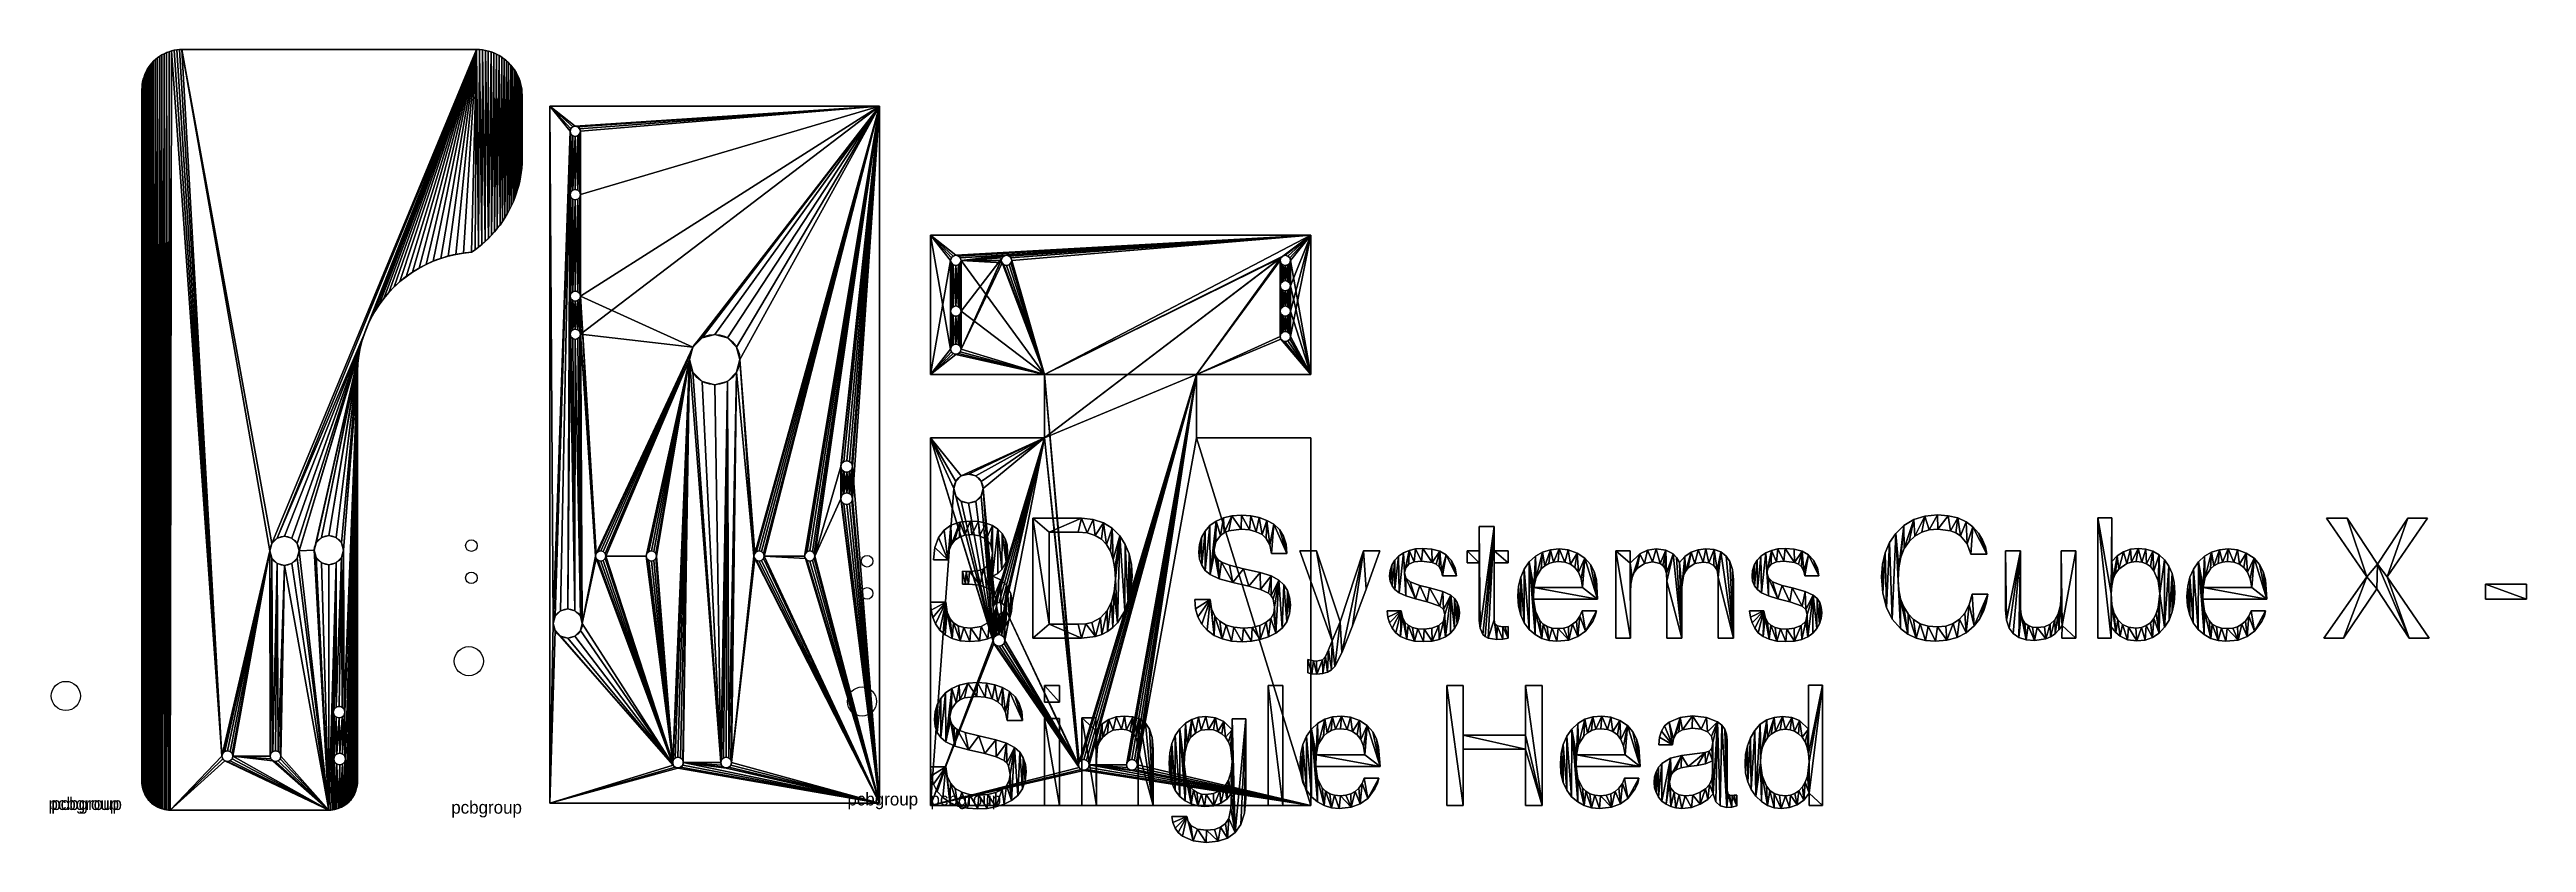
# Model space of a CAD drawing. Extents: x 7 to 203, y -1 to 61.
import ezdxf

# ---------------------------------------------------------------- set-up
doc = ezdxf.new("R2010")
doc.units = 0
doc.layers.get('0').update_dxf_attribs({"color": 13, "linetype": 'CONTINUOUS'})
doc.layers.add('PCB', color=36, linetype='CONTINUOUS')

# ---------------------------------------------------------------- blocks, each defined once
blk = doc.blocks.new('GROUP_3')
for p, q in [((7.55, 55, 1.6), (7.55, 0, 1.6)), ((7.55, 55, 1.6), (7.55, 55)), ((7.55, 55), (7.55, 0)), ((33.55, 55, 1.6), (7.55, 55, 1.6)), ((33.55, 55), (7.55, 55)), ((33.55, 55, 1.6), (33.55, 55)), ((33.55, 0, 1.6), (33.55, 55, 1.6)), ((33.55, 0), (33.55, 55)), ((9.14, 53.01, 1.6), (9.14, 53.01)), ((9.19, 53.21, 1.6), (9.19, 53.21)), ((9.19, 52.8, 1.6), (9.19, 52.8)), ((9.34, 53.36, 1.6), (9.34, 53.36)), ((9.54, 53.41, 1.6), (9.54, 53.41)), ((9.75, 53.36, 1.6), (9.75, 53.36)), ((9.89, 53.21, 1.6), (9.89, 53.21)), ((9.89, 52.8, 1.6), (9.89, 52.8)), ((9.95, 53.01, 1.6), (9.95, 53.01)), ((9.34, 52.66, 1.6), (9.34, 52.66)), ((9.54, 52.6, 1.6), (9.54, 52.6)), ((9.75, 52.66, 1.6), (9.75, 52.66)), ((9.14, 48.01, 1.6), (9.14, 48.01)), ((9.2, 48.21, 1.6), (9.2, 48.21)), ((9.2, 47.8, 1.6), (9.2, 47.8)), ((9.35, 48.36, 1.6), (9.35, 48.36)), ((9.35, 47.65, 1.6), (9.35, 47.65)), ((9.55, 48.41, 1.6), (9.55, 48.41)), ((9.55, 47.6, 1.6), (9.55, 47.6)), ((9.75, 48.36, 1.6), (9.75, 48.36)), ((9.75, 47.65, 1.6), (9.75, 47.65)), ((9.9, 48.21, 1.6), (9.9, 48.21)), ((9.9, 47.8, 1.6), (9.9, 47.8)), ((9.95, 48.01, 1.6), (9.95, 48.01)), ((9.14, 40, 1.6), (9.14, 40)), ((9.2, 40.2, 1.6), (9.2, 40.2)), ((9.2, 39.8, 1.6), (9.2, 39.8)), ((9.35, 40.35, 1.6), (9.35, 40.35)), ((9.35, 39.65, 1.6), (9.35, 39.65)), ((9.55, 40.41, 1.6), (9.55, 40.41)), ((9.55, 39.59, 1.6), (9.55, 39.59)), ((9.75, 40.35, 1.6), (9.75, 40.35)), ((9.75, 39.65, 1.6), (9.75, 39.65)), ((9.9, 40.2, 1.6), (9.9, 40.2)), ((9.9, 39.8, 1.6), (9.9, 39.8)), ((9.96, 40, 1.6), (9.96, 40)), ((9.2, 37.2, 1.6), (9.2, 37.2)), ((9.35, 37.35, 1.6), (9.35, 37.35)), ((9.55, 37.41, 1.6), (9.55, 37.41)), ((9.75, 37.35, 1.6), (9.75, 37.35)), ((9.9, 37.2, 1.6), (9.9, 37.2)), ((9.14, 37, 1.6), (9.14, 37)), ((9.2, 36.8, 1.6), (9.2, 36.8)), ((9.35, 36.65, 1.6), (9.35, 36.65)), ((9.55, 36.59, 1.6), (9.55, 36.59)), ((9.75, 36.65, 1.6), (9.75, 36.65)), ((9.9, 36.8, 1.6), (9.9, 36.8)), ((9.96, 37, 1.6), (9.96, 37)), ((18.83, 35.99, 1.6), (18.83, 35.99)), ((19.55, 36.72, 1.6), (19.55, 36.72)), ((20.55, 36.99, 1.6), (20.55, 36.99)), ((21.55, 36.72, 1.6), (21.55, 36.72)), ((22.27, 35.99, 1.6), (22.27, 35.99)), ((18.56, 35, 1.6), (18.56, 35)), ((18.83, 34.01, 1.6), (18.83, 34.01)), ((19.55, 33.28, 1.6), (19.55, 33.28)), ((21.55, 33.28, 1.6), (21.55, 33.28)), ((22.27, 34.01, 1.6), (22.27, 34.01)), ((22.54, 35, 1.6), (22.54, 35)), ((20.55, 33.01, 1.6), (20.55, 33.01)), ((30.5, 26.56, 1.6), (30.5, 26.56)), ((30.56, 26.79, 1.6), (30.56, 26.79)), ((30.56, 26.33, 1.6), (30.56, 26.33)), ((30.73, 26.96, 1.6), (30.73, 26.96)), ((30.73, 26.16, 1.6), (30.73, 26.16)), ((30.96, 27.02, 1.6), (30.96, 27.02)), ((30.96, 26.1, 1.6), (30.96, 26.1)), ((31.19, 26.96, 1.6), (31.19, 26.96)), ((31.19, 26.16, 1.6), (31.19, 26.16)), ((31.36, 26.79, 1.6), (31.36, 26.79)), ((31.36, 26.33, 1.6), (31.36, 26.33)), ((31.42, 26.56, 1.6), (31.42, 26.56)), ((30.5, 24.02, 1.6), (30.5, 24.02)), ((30.56, 24.25, 1.6), (30.56, 24.25)), ((30.56, 23.79, 1.6), (30.56, 23.79)), ((30.73, 24.42, 1.6), (30.73, 24.42)), ((30.73, 23.62, 1.6), (30.73, 23.62)), ((30.96, 24.48, 1.6), (30.96, 24.48)), ((30.96, 23.56, 1.6), (30.96, 23.56)), ((31.19, 24.42, 1.6), (31.19, 24.42)), ((31.19, 23.62, 1.6), (31.19, 23.62)), ((31.36, 24.25, 1.6), (31.36, 24.25)), ((31.36, 23.79, 1.6), (31.36, 23.79)), ((31.42, 24.02, 1.6), (31.42, 24.02)), ((11.2, 19.7, 1.6), (11.2, 19.7)), ((11.35, 19.85, 1.6), (11.35, 19.85)), ((11.55, 19.91, 1.6), (11.55, 19.91)), ((11.75, 19.85, 1.6), (11.75, 19.85)), ((11.9, 19.7, 1.6), (11.9, 19.7)), ((15.2, 19.7, 1.6), (15.2, 19.7)), ((15.35, 19.85, 1.6), (15.35, 19.85)), ((15.55, 19.91, 1.6), (15.55, 19.91)), ((15.75, 19.85, 1.6), (15.75, 19.85)), ((15.9, 19.7, 1.6), (15.9, 19.7)), ((23.7, 19.7, 1.6), (23.7, 19.7)), ((23.85, 19.85, 1.6), (23.85, 19.85)), ((24.05, 19.91, 1.6), (24.05, 19.91)), ((24.25, 19.85, 1.6), (24.25, 19.85)), ((24.4, 19.7, 1.6), (24.4, 19.7)), ((27.7, 19.7, 1.6), (27.7, 19.7)), ((27.85, 19.85, 1.6), (27.85, 19.85)), ((28.05, 19.91, 1.6), (28.05, 19.91)), ((28.25, 19.85, 1.6), (28.25, 19.85)), ((28.4, 19.7, 1.6), (28.4, 19.7)), ((11.14, 19.5, 1.6), (11.14, 19.5)), ((11.2, 19.3, 1.6), (11.2, 19.3)), ((11.35, 19.15, 1.6), (11.35, 19.15)), ((11.55, 19.09, 1.6), (11.55, 19.09)), ((11.75, 19.15, 1.6), (11.75, 19.15)), ((11.9, 19.3, 1.6), (11.9, 19.3)), ((11.96, 19.5, 1.6), (11.96, 19.5)), ((15.14, 19.5, 1.6), (15.14, 19.5)), ((15.2, 19.3, 1.6), (15.2, 19.3)), ((15.35, 19.15, 1.6), (15.35, 19.15)), ((15.55, 19.09, 1.6), (15.55, 19.09)), ((15.75, 19.15, 1.6), (15.75, 19.15)), ((15.9, 19.3, 1.6), (15.9, 19.3)), ((15.96, 19.5, 1.6), (15.96, 19.5)), ((23.64, 19.5, 1.6), (23.64, 19.5)), ((23.7, 19.3, 1.6), (23.7, 19.3)), ((23.85, 19.15, 1.6), (23.85, 19.15)), ((24.05, 19.09, 1.6), (24.05, 19.09)), ((24.25, 19.15, 1.6), (24.25, 19.15)), ((24.4, 19.3, 1.6), (24.4, 19.3)), ((24.46, 19.5, 1.6), (24.46, 19.5)), ((27.64, 19.5, 1.6), (27.64, 19.5)), ((27.7, 19.3, 1.6), (27.7, 19.3)), ((27.85, 19.15, 1.6), (27.85, 19.15)), ((28.05, 19.09, 1.6), (28.05, 19.09)), ((28.25, 19.15, 1.6), (28.25, 19.15)), ((28.4, 19.3, 1.6), (28.4, 19.3)), ((28.46, 19.5, 1.6), (28.46, 19.5)), ((7.8, 14.18, 1.6), (7.8, 14.18)), ((7.95, 14.76, 1.6), (7.95, 14.76)), ((8.38, 15.18, 1.6), (8.38, 15.18)), ((8.95, 15.33, 1.6), (8.95, 15.33)), ((9.52, 15.18, 1.6), (9.52, 15.18)), ((9.95, 14.76, 1.6), (9.95, 14.76)), ((10.1, 14.18, 1.6), (10.1, 14.18)), ((7.95, 13.61, 1.6), (7.95, 13.61)), ((8.38, 13.18, 1.6), (8.38, 13.18)), ((8.95, 13.03, 1.6), (8.95, 13.03)), ((9.52, 13.18, 1.6), (9.52, 13.18)), ((9.95, 13.61, 1.6), (9.95, 13.61)), ((17.23, 3.2, 1.6), (17.23, 3.2)), ((17.28, 3.41, 1.6), (17.28, 3.41)), ((17.28, 2.99, 1.6), (17.28, 2.99)), ((17.44, 3.57, 1.6), (17.44, 3.57)), ((17.44, 2.83, 1.6), (17.44, 2.83)), ((17.65, 3.62, 1.6), (17.65, 3.62)), ((17.65, 2.77, 1.6), (17.65, 2.77)), ((17.86, 3.57, 1.6), (17.86, 3.57)), ((17.86, 2.83, 1.6), (17.86, 2.83)), ((18.02, 3.41, 1.6), (18.02, 3.41)), ((18.02, 2.99, 1.6), (18.02, 2.99)), ((18.07, 3.2, 1.6), (18.07, 3.2)), ((21.02, 3.2, 1.6), (21.02, 3.2)), ((21.08, 3.41, 1.6), (21.08, 3.41)), ((21.08, 2.99, 1.6), (21.08, 2.99)), ((21.24, 3.57, 1.6), (21.24, 3.57)), ((21.24, 2.83, 1.6), (21.24, 2.83)), ((21.45, 3.62, 1.6), (21.45, 3.62)), ((21.45, 2.77, 1.6), (21.45, 2.77)), ((21.66, 3.57, 1.6), (21.66, 3.57)), ((21.66, 2.83, 1.6), (21.66, 2.83)), ((21.82, 3.41, 1.6), (21.82, 3.41)), ((21.82, 2.99, 1.6), (21.82, 2.99)), ((21.88, 3.2, 1.6), (21.88, 3.2)), ((7.55, 0, 1.6), (33.55, 0, 1.6)), ((7.55, 0), (33.55, 0)), ((7.55, 0, 1.6), (7.55, 0)), ((33.55, 0, 1.6), (33.55, 0))]:
    blk.add_line(p, q)
for centre, radius in [((9.54, 53.01, 1.6), 0.406), ((9.54, 53.01), 0.406), ((9.55, 48.01, 1.6), 0.406), ((9.55, 48.01), 0.406), ((9.55, 40, 1.6), 0.406), ((9.55, 40), 0.406), ((9.55, 37, 1.6), 0.406), ((9.55, 37), 0.406), ((20.55, 35, 1.6), 1.99), ((20.55, 35), 1.99), ((30.96, 26.56, 1.6), 0.457), ((30.96, 26.56), 0.457), ((30.96, 24.02, 1.6), 0.457), ((30.96, 24.02), 0.457), ((1.35, 20.32, 1.6), 0.457), ((11.55, 19.5, 1.6), 0.406), ((11.55, 19.5), 0.406), ((15.55, 19.5), 0.406), ((15.55, 19.5, 1.6), 0.406), ((24.05, 19.5, 1.6), 0.406), ((24.05, 19.5), 0.406), ((28.05, 19.5), 0.406), ((28.05, 19.5, 1.6), 0.406), ((1.35, 17.78, 1.6), 0.457), ((8.95, 14.18, 1.6), 1.15), ((8.95, 14.18), 1.15), ((1.15, 11.2, 1.6), 1.15), ((17.65, 3.2, 1.6), 0.425), ((17.65, 3.2), 0.425), ((21.45, 3.2, 1.6), 0.425), ((21.45, 3.2), 0.425)]:
    blk.add_circle(centre, radius)
at = {"color": 117}
mesh = blk.add_polyface(dxfattribs=at)
corners = [(9.14, 48.01, 1.6), (9.19, 52.8, 1.6), (9.14, 53.01, 1.6), (9.2, 48.21, 1.6), (9.34, 52.66, 1.6), (9.35, 48.36, 1.6), (9.54, 52.6, 1.6), (9.55, 48.41, 1.6), (9.75, 52.66, 1.6), (9.75, 48.36, 1.6), (9.89, 52.8, 1.6), (9.9, 48.21, 1.6), (9.95, 53.01, 1.6), (9.95, 48.01, 1.6), (9.14, 40, 1.6), (9.2, 47.8, 1.6), (9.14, 37, 1.6), (9.2, 40.2, 1.6), (9.35, 47.65, 1.6), (9.35, 40.35, 1.6), (9.55, 47.6, 1.6), (9.55, 40.41, 1.6), (9.75, 47.65, 1.6), (9.75, 40.35, 1.6), (9.9, 47.8, 1.6), (9.9, 40.2, 1.6), (9.96, 40, 1.6), (8.95, 15.33, 1.6), (9.52, 15.18, 1.6), (9.2, 36.8, 1.6), (9.35, 36.65, 1.6), (9.55, 36.59, 1.6), (9.95, 14.76, 1.6), (9.75, 36.65, 1.6), (9.9, 36.8, 1.6), (9.96, 37, 1.6), (10.1, 14.18, 1.6), (9.2, 37.2, 1.6), (9.2, 39.8, 1.6), (9.35, 37.35, 1.6), (9.35, 39.65, 1.6), (9.55, 37.41, 1.6), (9.55, 39.59, 1.6), (9.75, 37.35, 1.6), (9.75, 39.65, 1.6), (9.9, 39.8, 1.6), (9.9, 37.2, 1.6), (7.55, 0, 1.6), (7.8, 14.18, 1.6), (7.55, 55, 1.6), (7.95, 13.61, 1.6), (17.28, 2.99, 1.6), (17.44, 2.83, 1.6), (17.65, 2.77, 1.6), (33.55, 0, 1.6), (8.38, 13.18, 1.6), (8.95, 13.03, 1.6), (9.52, 13.18, 1.6), (9.95, 13.61, 1.6), (11.2, 19.3, 1.6), (11.14, 19.5, 1.6), (11.35, 19.15, 1.6), (11.55, 19.09, 1.6), (11.75, 19.15, 1.6), (11.9, 19.3, 1.6), (11.96, 19.5, 1.6), (17.23, 3.2, 1.6), (15.14, 19.5, 1.6), (15.2, 19.3, 1.6), (15.35, 19.15, 1.6), (15.55, 19.09, 1.6), (15.75, 19.15, 1.6), (15.9, 19.3, 1.6), (15.96, 19.5, 1.6), (17.86, 2.83, 1.6), (18.02, 2.99, 1.6), (18.07, 3.2, 1.6), (21.45, 2.77, 1.6), (21.24, 2.83, 1.6), (21.08, 2.99, 1.6), (21.02, 3.2, 1.6), (18.56, 35, 1.6), (18.83, 34.01, 1.6), (19.55, 33.28, 1.6), (20.55, 33.01, 1.6), (21.66, 2.83, 1.6), (21.82, 2.99, 1.6), (21.88, 3.2, 1.6), (23.7, 19.3, 1.6), (23.64, 19.5, 1.6), (22.27, 34.01, 1.6), (22.54, 35, 1.6), (23.85, 19.15, 1.6), (24.05, 19.09, 1.6), (24.25, 19.15, 1.6), (24.4, 19.3, 1.6), (24.46, 19.5, 1.6), (27.7, 19.3, 1.6), (27.64, 19.5, 1.6), (27.85, 19.15, 1.6), (28.05, 19.09, 1.6), (28.25, 19.15, 1.6), (28.4, 19.3, 1.6), (28.46, 19.5, 1.6), (30.5, 24.02, 1.6), (30.56, 23.79, 1.6), (30.73, 23.62, 1.6), (30.96, 23.56, 1.6), (31.19, 23.62, 1.6), (31.36, 23.79, 1.6), (31.42, 24.02, 1.6), (31.42, 26.56, 1.6), (9.54, 53.41, 1.6), (33.55, 55, 1.6), (9.34, 53.36, 1.6), (9.19, 53.21, 1.6), (7.95, 14.76, 1.6), (8.38, 15.18, 1.6), (9.75, 53.36, 1.6), (9.89, 53.21, 1.6), (18.83, 35.99, 1.6), (11.2, 19.7, 1.6), (11.35, 19.85, 1.6), (11.55, 19.91, 1.6), (11.75, 19.85, 1.6), (11.9, 19.7, 1.6), (15.2, 19.7, 1.6), (15.35, 19.85, 1.6), (15.55, 19.91, 1.6), (15.75, 19.85, 1.6), (15.9, 19.7, 1.6), (17.28, 3.41, 1.6), (17.44, 3.57, 1.6), (17.65, 3.62, 1.6), (17.86, 3.57, 1.6), (18.02, 3.41, 1.6), (19.55, 36.72, 1.6), (20.55, 36.99, 1.6), (21.55, 36.72, 1.6), (22.27, 35.99, 1.6), (23.7, 19.7, 1.6), (23.85, 19.85, 1.6), (24.05, 19.91, 1.6), (24.25, 19.85, 1.6), (24.4, 19.7, 1.6), (27.7, 19.7, 1.6), (27.85, 19.85, 1.6), (28.05, 19.91, 1.6), (28.25, 19.85, 1.6), (28.4, 19.7, 1.6), (30.5, 26.56, 1.6), (30.56, 26.79, 1.6), (30.73, 26.96, 1.6), (30.96, 27.02, 1.6), (31.19, 26.96, 1.6), (31.36, 26.79, 1.6), (30.56, 24.25, 1.6), (30.56, 26.33, 1.6), (30.73, 24.42, 1.6), (30.73, 26.16, 1.6), (30.96, 24.48, 1.6), (30.96, 26.1, 1.6), (31.19, 24.42, 1.6), (31.19, 26.16, 1.6), (31.36, 24.25, 1.6), (31.36, 26.33, 1.6), (21.55, 33.28, 1.6), (21.08, 3.41, 1.6), (21.24, 3.57, 1.6), (21.45, 3.62, 1.6), (21.66, 3.57, 1.6), (21.82, 3.41, 1.6)]
mesh.append_faces([[corners[k] for k in face] for face in [(1, 3, 4), (4, 5, 6), (6, 7, 8), (8, 9, 10), (10, 11, 12), (0, 14, 15), (15, 17, 18), (18, 19, 20), (20, 21, 22), (22, 23, 24), (24, 25, 13), (16, 28, 29), (29, 28, 30), (30, 28, 31), (31, 32, 33), (33, 32, 34), (34, 32, 35), (37, 14, 16), (14, 37, 38), (38, 39, 40), (40, 41, 42), (42, 43, 44), (44, 43, 45), (45, 35, 26), (47, 48, 49), (48, 47, 50), (51, 47, 52), (52, 47, 53), (50, 51, 55), (55, 51, 56), (56, 51, 57), (57, 51, 58), (58, 51, 36), (59, 51, 61), (61, 51, 62), (62, 51, 63), (63, 51, 64), (64, 51, 65), (67, 66, 68), (68, 66, 69), (69, 66, 70), (70, 66, 71), (71, 66, 72), (72, 66, 73), (53, 54, 74), (74, 54, 75), (75, 54, 76), (81, 80, 82), (82, 80, 83), (83, 80, 84), (77, 54, 85), (85, 54, 86), (86, 54, 87), (90, 89, 91), (88, 54, 92), (92, 54, 93), (93, 54, 94), (94, 54, 95), (95, 54, 96), (97, 54, 99), (99, 54, 100), (100, 54, 101), (101, 54, 102), (102, 54, 103), (104, 54, 105), (105, 54, 106), (106, 54, 107), (107, 54, 108), (108, 54, 109), (109, 54, 110), (49, 112, 113), (112, 49, 114), (114, 49, 115), (115, 49, 2), (121, 26, 60), (120, 65, 81), (140, 91, 89), (113, 111, 54), (156, 150, 104), (150, 156, 157), (157, 158, 159), (159, 160, 161), (161, 162, 163), (163, 164, 165), (165, 110, 111), (166, 170, 90)]], dxfattribs={"vtx0": -1, "vtx1": -1, "color": 117})
mesh.append_faces([[corners[k] for k in face] for face in [(14, 0, 16), (27, 16, 2), (2, 16, 0), (35, 36, 26), (50, 47, 51), (36, 51, 59), (65, 66, 67), (76, 54, 77), (76, 80, 81), (87, 54, 88), (87, 89, 90), (96, 54, 97), (103, 54, 104), (110, 54, 111), (2, 49, 48), (113, 12, 13), (113, 13, 26), (113, 26, 120), (120, 26, 121), (60, 26, 36), (81, 65, 67), (81, 73, 66), (113, 91, 140), (113, 96, 98), (113, 103, 150), (150, 103, 104)]], dxfattribs={"vtx0": -1, "vtx1": -1, "vtx2": -1, "color": 117})
mesh.append_faces([[corners[k] for k in face] for face in [(0, 1, 2), (1, 0, 3), (4, 3, 5), (6, 5, 7), (8, 7, 9), (10, 9, 11), (12, 11, 13), (15, 14, 17), (18, 17, 19), (20, 19, 21), (22, 21, 23), (24, 23, 25), (13, 25, 26), (16, 27, 28), (31, 28, 32), (35, 32, 36), (38, 37, 39), (40, 39, 41), (42, 41, 43), (45, 43, 46), (45, 46, 35), (53, 47, 54), (36, 59, 60), (65, 51, 66), (76, 77, 78), (76, 78, 79), (76, 79, 80), (87, 88, 89), (96, 97, 98), (2, 48, 116), (2, 116, 117), (2, 117, 27), (113, 112, 118), (113, 118, 119), (113, 119, 12), (120, 121, 122), (120, 122, 123), (120, 123, 124), (120, 124, 125), (120, 125, 65), (81, 67, 126), (81, 126, 127), (81, 127, 128), (81, 128, 129), (81, 129, 130), (81, 130, 73), (81, 66, 131), (81, 131, 132), (81, 132, 133), (81, 133, 134), (81, 134, 135), (81, 135, 76), (113, 120, 136), (113, 136, 137), (113, 137, 138), (113, 138, 139), (113, 139, 91), (113, 140, 141), (113, 141, 142), (113, 142, 143), (113, 143, 144), (113, 144, 96), (113, 98, 145), (113, 145, 146), (113, 146, 147), (113, 147, 148), (113, 148, 149), (113, 149, 103), (113, 150, 151), (113, 151, 152), (113, 152, 153), (113, 153, 154), (113, 154, 155), (113, 155, 111), (157, 156, 158), (159, 158, 160), (161, 160, 162), (163, 162, 164), (165, 164, 110), (80, 166, 84), (166, 80, 167), (166, 167, 168), (166, 168, 169), (166, 169, 170), (90, 170, 171), (90, 171, 87)]], dxfattribs={"vtx0": -1, "vtx2": -1, "color": 117})
at = {"color": 129}
mesh = blk.add_polyface(dxfattribs=at)
corners = [(7.55, 55, 1.6), (33.55, 55), (7.55, 55), (33.55, 55, 1.6)]
mesh.append_faces([[corners[k] for k in face] for face in [(0, 1, 2), (1, 0, 3)]], dxfattribs={"vtx0": -1, "color": 129})
at = {"color": 107}
mesh = blk.add_polyface(dxfattribs=at)
corners = [(21.55, 33.28), (21.02, 3.2), (20.55, 33.01), (21.08, 3.41), (21.24, 3.57), (21.45, 3.62), (21.66, 3.57), (22.27, 34.01), (21.82, 3.41), (21.88, 3.2), (7.55, 55), (7.8, 14.18), (7.55, 0), (9.14, 53.01), (9.19, 53.21), (9.34, 53.36), (9.54, 53.41), (33.55, 55), (7.95, 14.76), (8.38, 15.18), (8.95, 15.33), (9.75, 53.36), (9.89, 53.21), (9.95, 53.01), (9.95, 48.01), (9.96, 40), (9.96, 37), (18.83, 35.99), (11.2, 19.7), (11.14, 19.5), (10.1, 14.18), (11.35, 19.85), (11.55, 19.91), (11.75, 19.85), (11.9, 19.7), (11.96, 19.5), (18.56, 35), (15.14, 19.5), (15.2, 19.7), (15.35, 19.85), (15.55, 19.91), (15.75, 19.85), (15.9, 19.7), (15.96, 19.5), (17.23, 3.2), (17.28, 3.41), (17.44, 3.57), (17.65, 3.62), (17.86, 3.57), (18.02, 3.41), (18.07, 3.2), (19.55, 36.72), (20.55, 36.99), (21.55, 36.72), (22.27, 35.99), (22.54, 35), (23.7, 19.7), (23.64, 19.5), (23.85, 19.85), (24.05, 19.91), (24.25, 19.85), (24.4, 19.7), (24.46, 19.5), (27.64, 19.5), (27.7, 19.7), (27.85, 19.85), (28.05, 19.91), (28.25, 19.85), (28.4, 19.7), (28.46, 19.5), (30.5, 26.56), (30.56, 26.79), (30.73, 26.96), (30.96, 27.02), (31.19, 26.96), (31.36, 26.79), (31.42, 26.56), (31.42, 24.02), (17.65, 2.77), (33.55, 0), (17.44, 2.83), (17.28, 2.99), (7.95, 13.61), (8.38, 13.18), (8.95, 13.03), (9.52, 13.18), (9.95, 13.61), (11.2, 19.3), (11.35, 19.15), (11.55, 19.09), (11.75, 19.15), (11.9, 19.3), (15.2, 19.3), (15.35, 19.15), (15.55, 19.09), (15.75, 19.15), (15.9, 19.3), (17.86, 2.83), (18.02, 2.99), (21.45, 2.77), (21.24, 2.83), (21.08, 2.99), (18.83, 34.01), (19.55, 33.28), (21.66, 2.83), (21.82, 2.99), (23.7, 19.3), (23.85, 19.15), (24.05, 19.09), (24.25, 19.15), (24.4, 19.3), (27.7, 19.3), (27.85, 19.15), (28.05, 19.09), (28.25, 19.15), (28.4, 19.3), (30.5, 24.02), (30.56, 23.79), (30.73, 23.62), (30.96, 23.56), (31.19, 23.62), (31.36, 23.79), (30.56, 26.33), (30.56, 24.25), (30.73, 26.16), (30.73, 24.42), (30.96, 26.1), (30.96, 24.48), (31.19, 26.16), (31.19, 24.42), (31.36, 26.33), (31.36, 24.25), (9.14, 37), (9.52, 15.18), (9.14, 48.01), (9.14, 40), (9.2, 36.8), (9.35, 36.65), (9.55, 36.59), (9.95, 14.76), (9.75, 36.65), (9.9, 36.8), (9.2, 39.8), (9.2, 37.2), (9.35, 39.65), (9.35, 37.35), (9.55, 39.59), (9.55, 37.41), (9.75, 39.65), (9.75, 37.35), (9.9, 39.8), (9.9, 37.2), (9.2, 47.8), (9.2, 40.2), (9.35, 47.65), (9.35, 40.35), (9.55, 47.6), (9.55, 40.41), (9.75, 47.65), (9.75, 40.35), (9.9, 47.8), (9.9, 40.2), (9.19, 52.8), (9.2, 48.21), (9.34, 52.66), (9.35, 48.36), (9.54, 52.6), (9.55, 48.41), (9.75, 52.66), (9.75, 48.36), (9.89, 52.8), (9.9, 48.21)]
mesh.append_faces([[corners[k] for k in face] for face in [(0, 1, 2), (1, 0, 3), (3, 0, 4), (4, 0, 5), (5, 0, 6), (6, 7, 8), (8, 7, 9), (10, 11, 12), (13, 10, 14), (14, 10, 15), (15, 10, 16), (11, 13, 18), (18, 13, 19), (19, 13, 20), (16, 17, 21), (21, 17, 22), (22, 17, 23), (28, 27, 31), (31, 27, 32), (32, 27, 33), (33, 27, 34), (34, 27, 35), (37, 36, 38), (38, 36, 39), (39, 36, 40), (40, 36, 41), (41, 36, 42), (42, 36, 43), (44, 36, 45), (45, 36, 46), (46, 36, 47), (47, 36, 48), (48, 36, 49), (49, 36, 50), (27, 17, 51), (51, 17, 52), (52, 17, 53), (53, 17, 54), (54, 17, 55), (56, 17, 58), (58, 17, 59), (59, 17, 60), (60, 17, 61), (61, 17, 62), (63, 17, 64), (64, 17, 65), (65, 17, 66), (66, 17, 67), (67, 17, 68), (68, 17, 69), (70, 17, 71), (71, 17, 72), (72, 17, 73), (73, 17, 74), (74, 17, 75), (75, 17, 76), (12, 78, 79), (78, 12, 80), (80, 12, 81), (82, 12, 11), (87, 30, 29), (81, 35, 44), (99, 50, 100), (100, 50, 101), (101, 50, 1), (106, 9, 57), (111, 62, 63), (79, 77, 17), (122, 116, 70), (116, 122, 123), (123, 124, 125), (125, 126, 127), (127, 128, 129), (129, 130, 131), (131, 76, 77), (20, 132, 133), (133, 138, 139), (139, 26, 30), (142, 132, 135), (132, 142, 143), (143, 144, 145), (145, 146, 147), (147, 148, 149), (149, 150, 151), (151, 25, 26), (152, 135, 134), (135, 152, 153), (153, 154, 155), (155, 156, 157), (157, 158, 159), (159, 160, 161), (161, 24, 25), (162, 134, 13), (134, 162, 163), (163, 164, 165), (165, 166, 167), (167, 168, 169), (169, 170, 171), (171, 23, 24)]], dxfattribs={"vtx0": -1, "vtx1": -1, "color": 107})
mesh.append_faces([[corners[k] for k in face] for face in [(11, 10, 13), (23, 17, 24), (24, 17, 25), (25, 17, 26), (26, 17, 27), (26, 27, 28), (26, 29, 30), (35, 36, 37), (43, 36, 44), (55, 17, 56), (62, 17, 63), (69, 17, 70), (76, 17, 77), (81, 12, 82), (81, 30, 87), (44, 35, 37), (79, 50, 99), (1, 50, 36), (79, 9, 106), (57, 9, 7), (79, 62, 111), (79, 69, 116), (116, 69, 70), (132, 20, 13), (132, 13, 134), (132, 134, 135)]], dxfattribs={"vtx0": -1, "vtx1": -1, "vtx2": -1, "color": 107})
mesh.append_faces([[corners[k] for k in face] for face in [(6, 0, 7), (16, 10, 17), (26, 28, 29), (35, 27, 36), (55, 56, 57), (81, 82, 83), (81, 83, 84), (81, 84, 85), (81, 85, 86), (81, 86, 30), (81, 87, 88), (81, 88, 89), (81, 89, 90), (81, 90, 91), (81, 91, 35), (44, 37, 92), (44, 92, 93), (44, 93, 94), (44, 94, 95), (44, 95, 96), (44, 96, 43), (79, 78, 97), (79, 97, 98), (79, 98, 50), (1, 36, 102), (1, 102, 103), (1, 103, 2), (79, 99, 104), (79, 104, 105), (79, 105, 9), (57, 7, 55), (79, 106, 107), (79, 107, 108), (79, 108, 109), (79, 109, 110), (79, 110, 62), (79, 111, 112), (79, 112, 113), (79, 113, 114), (79, 114, 115), (79, 115, 69), (79, 116, 117), (79, 117, 118), (79, 118, 119), (79, 119, 120), (79, 120, 121), (79, 121, 77), (123, 122, 124), (125, 124, 126), (127, 126, 128), (129, 128, 130), (131, 130, 76), (133, 132, 136), (133, 136, 137), (133, 137, 138), (139, 138, 140), (139, 140, 141), (139, 141, 26), (143, 142, 144), (145, 144, 146), (147, 146, 148), (149, 148, 150), (151, 150, 25), (153, 152, 154), (155, 154, 156), (157, 156, 158), (159, 158, 160), (161, 160, 24), (163, 162, 164), (165, 164, 166), (167, 166, 168), (169, 168, 170), (171, 170, 23)]], dxfattribs={"vtx0": -1, "vtx2": -1, "color": 107})
at = {"color": 129}
mesh = blk.add_polyface(dxfattribs=at)
corners = [(7.55, 55, 1.6), (7.55, 0), (7.55, 0, 1.6), (7.55, 55)]
mesh.append_faces([[corners[k] for k in face] for face in [(0, 1, 2), (1, 0, 3)]], dxfattribs={"vtx0": -1, "color": 129})
mesh = blk.add_polyface(dxfattribs=at)
corners = [(33.55, 55), (33.55, 0, 1.6), (33.55, 0), (33.55, 55, 1.6)]
mesh.append_faces([[corners[k] for k in face] for face in [(0, 1, 2), (1, 0, 3)]], dxfattribs={"vtx0": -1, "color": 129})
at = {"color": 9}
mesh = blk.add_polyface(dxfattribs=at)
corners = [(9.19, 53.21), (9.14, 53.01, 1.6), (9.14, 53.01), (9.19, 53.21, 1.6)]
mesh.append_faces([[corners[k] for k in face] for face in [(0, 1, 2), (1, 0, 3)]], dxfattribs={"vtx0": -1, "color": 9})
mesh = blk.add_polyface(dxfattribs=at)
corners = [(9.14, 53.01), (9.19, 52.8, 1.6), (9.19, 52.8), (9.14, 53.01, 1.6)]
mesh.append_faces([[corners[k] for k in face] for face in [(0, 1, 2), (1, 0, 3)]], dxfattribs={"vtx0": -1, "color": 9})
mesh = blk.add_polyface(dxfattribs=at)
corners = [(9.34, 53.36, 1.6), (9.19, 53.21), (9.34, 53.36), (9.19, 53.21, 1.6)]
mesh.append_faces([[corners[k] for k in face] for face in [(0, 1, 2), (1, 0, 3)]], dxfattribs={"vtx0": -1, "color": 9})
mesh = blk.add_polyface(dxfattribs=at)
corners = [(9.19, 52.8, 1.6), (9.34, 52.66), (9.19, 52.8), (9.34, 52.66, 1.6)]
mesh.append_faces([[corners[k] for k in face] for face in [(0, 1, 2), (1, 0, 3)]], dxfattribs={"vtx0": -1, "color": 9})
mesh = blk.add_polyface(dxfattribs=at)
corners = [(9.54, 53.41, 1.6), (9.34, 53.36), (9.54, 53.41), (9.34, 53.36, 1.6)]
mesh.append_faces([[corners[k] for k in face] for face in [(0, 1, 2), (1, 0, 3)]], dxfattribs={"vtx0": -1, "color": 9})
mesh = blk.add_polyface(dxfattribs=at)
corners = [(9.75, 53.36, 1.6), (9.54, 53.41), (9.75, 53.36), (9.54, 53.41, 1.6)]
mesh.append_faces([[corners[k] for k in face] for face in [(0, 1, 2), (1, 0, 3)]], dxfattribs={"vtx0": -1, "color": 9})
mesh = blk.add_polyface(dxfattribs=at)
corners = [(9.89, 53.21, 1.6), (9.75, 53.36), (9.89, 53.21), (9.75, 53.36, 1.6)]
mesh.append_faces([[corners[k] for k in face] for face in [(0, 1, 2), (1, 0, 3)]], dxfattribs={"vtx0": -1, "color": 9})
mesh = blk.add_polyface(dxfattribs=at)
corners = [(9.75, 52.66, 1.6), (9.89, 52.8), (9.75, 52.66), (9.89, 52.8, 1.6)]
mesh.append_faces([[corners[k] for k in face] for face in [(0, 1, 2), (1, 0, 3)]], dxfattribs={"vtx0": -1, "color": 9})
mesh = blk.add_polyface(dxfattribs=at)
corners = [(9.89, 53.21, 1.6), (9.95, 53.01), (9.95, 53.01, 1.6), (9.89, 53.21)]
mesh.append_faces([[corners[k] for k in face] for face in [(0, 1, 2), (1, 0, 3)]], dxfattribs={"vtx0": -1, "color": 9})
mesh = blk.add_polyface(dxfattribs=at)
corners = [(9.95, 53.01, 1.6), (9.89, 52.8), (9.89, 52.8, 1.6), (9.95, 53.01)]
mesh.append_faces([[corners[k] for k in face] for face in [(0, 1, 2), (1, 0, 3)]], dxfattribs={"vtx0": -1, "color": 9})
mesh = blk.add_polyface(dxfattribs=at)
corners = [(9.34, 52.66, 1.6), (9.54, 52.6), (9.34, 52.66), (9.54, 52.6, 1.6)]
mesh.append_faces([[corners[k] for k in face] for face in [(0, 1, 2), (1, 0, 3)]], dxfattribs={"vtx0": -1, "color": 9})
mesh = blk.add_polyface(dxfattribs=at)
corners = [(9.54, 52.6, 1.6), (9.75, 52.66), (9.54, 52.6), (9.75, 52.66, 1.6)]
mesh.append_faces([[corners[k] for k in face] for face in [(0, 1, 2), (1, 0, 3)]], dxfattribs={"vtx0": -1, "color": 9})
mesh = blk.add_polyface(dxfattribs=at)
corners = [(9.2, 48.21), (9.14, 48.01, 1.6), (9.14, 48.01), (9.2, 48.21, 1.6)]
mesh.append_faces([[corners[k] for k in face] for face in [(0, 1, 2), (1, 0, 3)]], dxfattribs={"vtx0": -1, "color": 9})
mesh = blk.add_polyface(dxfattribs=at)
corners = [(9.14, 48.01), (9.2, 47.8, 1.6), (9.2, 47.8), (9.14, 48.01, 1.6)]
mesh.append_faces([[corners[k] for k in face] for face in [(0, 1, 2), (1, 0, 3)]], dxfattribs={"vtx0": -1, "color": 9})
mesh = blk.add_polyface(dxfattribs=at)
corners = [(9.35, 48.36), (9.2, 48.21, 1.6), (9.2, 48.21), (9.35, 48.36, 1.6)]
mesh.append_faces([[corners[k] for k in face] for face in [(0, 1, 2), (1, 0, 3)]], dxfattribs={"vtx0": -1, "color": 9})
mesh = blk.add_polyface(dxfattribs=at)
corners = [(9.2, 47.8), (9.35, 47.65, 1.6), (9.35, 47.65), (9.2, 47.8, 1.6)]
mesh.append_faces([[corners[k] for k in face] for face in [(0, 1, 2), (1, 0, 3)]], dxfattribs={"vtx0": -1, "color": 9})
mesh = blk.add_polyface(dxfattribs=at)
corners = [(9.55, 48.41, 1.6), (9.35, 48.36), (9.55, 48.41), (9.35, 48.36, 1.6)]
mesh.append_faces([[corners[k] for k in face] for face in [(0, 1, 2), (1, 0, 3)]], dxfattribs={"vtx0": -1, "color": 9})
mesh = blk.add_polyface(dxfattribs=at)
corners = [(9.35, 47.65, 1.6), (9.55, 47.6), (9.35, 47.65), (9.55, 47.6, 1.6)]
mesh.append_faces([[corners[k] for k in face] for face in [(0, 1, 2), (1, 0, 3)]], dxfattribs={"vtx0": -1, "color": 9})
mesh = blk.add_polyface(dxfattribs=at)
corners = [(9.75, 48.36, 1.6), (9.55, 48.41), (9.75, 48.36), (9.55, 48.41, 1.6)]
mesh.append_faces([[corners[k] for k in face] for face in [(0, 1, 2), (1, 0, 3)]], dxfattribs={"vtx0": -1, "color": 9})
mesh = blk.add_polyface(dxfattribs=at)
corners = [(9.55, 47.6, 1.6), (9.75, 47.65), (9.55, 47.6), (9.75, 47.65, 1.6)]
mesh.append_faces([[corners[k] for k in face] for face in [(0, 1, 2), (1, 0, 3)]], dxfattribs={"vtx0": -1, "color": 9})
mesh = blk.add_polyface(dxfattribs=at)
corners = [(9.75, 48.36, 1.6), (9.9, 48.21), (9.9, 48.21, 1.6), (9.75, 48.36)]
mesh.append_faces([[corners[k] for k in face] for face in [(0, 1, 2), (1, 0, 3)]], dxfattribs={"vtx0": -1, "color": 9})
mesh = blk.add_polyface(dxfattribs=at)
corners = [(9.9, 47.8, 1.6), (9.75, 47.65), (9.75, 47.65, 1.6), (9.9, 47.8)]
mesh.append_faces([[corners[k] for k in face] for face in [(0, 1, 2), (1, 0, 3)]], dxfattribs={"vtx0": -1, "color": 9})
mesh = blk.add_polyface(dxfattribs=at)
corners = [(9.9, 48.21, 1.6), (9.95, 48.01), (9.95, 48.01, 1.6), (9.9, 48.21)]
mesh.append_faces([[corners[k] for k in face] for face in [(0, 1, 2), (1, 0, 3)]], dxfattribs={"vtx0": -1, "color": 9})
mesh = blk.add_polyface(dxfattribs=at)
corners = [(9.95, 48.01, 1.6), (9.9, 47.8), (9.9, 47.8, 1.6), (9.95, 48.01)]
mesh.append_faces([[corners[k] for k in face] for face in [(0, 1, 2), (1, 0, 3)]], dxfattribs={"vtx0": -1, "color": 9})
mesh = blk.add_polyface(dxfattribs=at)
corners = [(9.2, 40.2), (9.14, 40, 1.6), (9.14, 40), (9.2, 40.2, 1.6)]
mesh.append_faces([[corners[k] for k in face] for face in [(0, 1, 2), (1, 0, 3)]], dxfattribs={"vtx0": -1, "color": 9})
mesh = blk.add_polyface(dxfattribs=at)
corners = [(9.14, 40), (9.2, 39.8, 1.6), (9.2, 39.8), (9.14, 40, 1.6)]
mesh.append_faces([[corners[k] for k in face] for face in [(0, 1, 2), (1, 0, 3)]], dxfattribs={"vtx0": -1, "color": 9})
mesh = blk.add_polyface(dxfattribs=at)
corners = [(9.35, 40.35), (9.2, 40.2, 1.6), (9.2, 40.2), (9.35, 40.35, 1.6)]
mesh.append_faces([[corners[k] for k in face] for face in [(0, 1, 2), (1, 0, 3)]], dxfattribs={"vtx0": -1, "color": 9})
mesh = blk.add_polyface(dxfattribs=at)
corners = [(9.2, 39.8), (9.35, 39.65, 1.6), (9.35, 39.65), (9.2, 39.8, 1.6)]
mesh.append_faces([[corners[k] for k in face] for face in [(0, 1, 2), (1, 0, 3)]], dxfattribs={"vtx0": -1, "color": 9})
mesh = blk.add_polyface(dxfattribs=at)
corners = [(9.55, 40.41, 1.6), (9.35, 40.35), (9.55, 40.41), (9.35, 40.35, 1.6)]
mesh.append_faces([[corners[k] for k in face] for face in [(0, 1, 2), (1, 0, 3)]], dxfattribs={"vtx0": -1, "color": 9})
mesh = blk.add_polyface(dxfattribs=at)
corners = [(9.35, 39.65, 1.6), (9.55, 39.59), (9.35, 39.65), (9.55, 39.59, 1.6)]
mesh.append_faces([[corners[k] for k in face] for face in [(0, 1, 2), (1, 0, 3)]], dxfattribs={"vtx0": -1, "color": 9})
mesh = blk.add_polyface(dxfattribs=at)
corners = [(9.75, 40.35, 1.6), (9.55, 40.41), (9.75, 40.35), (9.55, 40.41, 1.6)]
mesh.append_faces([[corners[k] for k in face] for face in [(0, 1, 2), (1, 0, 3)]], dxfattribs={"vtx0": -1, "color": 9})
mesh = blk.add_polyface(dxfattribs=at)
corners = [(9.55, 39.59, 1.6), (9.75, 39.65), (9.55, 39.59), (9.75, 39.65, 1.6)]
mesh.append_faces([[corners[k] for k in face] for face in [(0, 1, 2), (1, 0, 3)]], dxfattribs={"vtx0": -1, "color": 9})
mesh = blk.add_polyface(dxfattribs=at)
corners = [(9.75, 40.35, 1.6), (9.9, 40.2), (9.9, 40.2, 1.6), (9.75, 40.35)]
mesh.append_faces([[corners[k] for k in face] for face in [(0, 1, 2), (1, 0, 3)]], dxfattribs={"vtx0": -1, "color": 9})
mesh = blk.add_polyface(dxfattribs=at)
corners = [(9.9, 39.8, 1.6), (9.75, 39.65), (9.75, 39.65, 1.6), (9.9, 39.8)]
mesh.append_faces([[corners[k] for k in face] for face in [(0, 1, 2), (1, 0, 3)]], dxfattribs={"vtx0": -1, "color": 9})
mesh = blk.add_polyface(dxfattribs=at)
corners = [(9.9, 40.2, 1.6), (9.96, 40), (9.96, 40, 1.6), (9.9, 40.2)]
mesh.append_faces([[corners[k] for k in face] for face in [(0, 1, 2), (1, 0, 3)]], dxfattribs={"vtx0": -1, "color": 9})
mesh = blk.add_polyface(dxfattribs=at)
corners = [(9.96, 40, 1.6), (9.9, 39.8), (9.9, 39.8, 1.6), (9.96, 40)]
mesh.append_faces([[corners[k] for k in face] for face in [(0, 1, 2), (1, 0, 3)]], dxfattribs={"vtx0": -1, "color": 9})
mesh = blk.add_polyface(dxfattribs=at)
corners = [(9.2, 37.2), (9.14, 37, 1.6), (9.14, 37), (9.2, 37.2, 1.6)]
mesh.append_faces([[corners[k] for k in face] for face in [(0, 1, 2), (1, 0, 3)]], dxfattribs={"vtx0": -1, "color": 9})
mesh = blk.add_polyface(dxfattribs=at)
corners = [(9.35, 37.35), (9.2, 37.2, 1.6), (9.2, 37.2), (9.35, 37.35, 1.6)]
mesh.append_faces([[corners[k] for k in face] for face in [(0, 1, 2), (1, 0, 3)]], dxfattribs={"vtx0": -1, "color": 9})
mesh = blk.add_polyface(dxfattribs=at)
corners = [(9.55, 37.41, 1.6), (9.35, 37.35), (9.55, 37.41), (9.35, 37.35, 1.6)]
mesh.append_faces([[corners[k] for k in face] for face in [(0, 1, 2), (1, 0, 3)]], dxfattribs={"vtx0": -1, "color": 9})
mesh = blk.add_polyface(dxfattribs=at)
corners = [(9.75, 37.35, 1.6), (9.55, 37.41), (9.75, 37.35), (9.55, 37.41, 1.6)]
mesh.append_faces([[corners[k] for k in face] for face in [(0, 1, 2), (1, 0, 3)]], dxfattribs={"vtx0": -1, "color": 9})
mesh = blk.add_polyface(dxfattribs=at)
corners = [(9.75, 37.35, 1.6), (9.9, 37.2), (9.9, 37.2, 1.6), (9.75, 37.35)]
mesh.append_faces([[corners[k] for k in face] for face in [(0, 1, 2), (1, 0, 3)]], dxfattribs={"vtx0": -1, "color": 9})
mesh = blk.add_polyface(dxfattribs=at)
corners = [(9.9, 37.2, 1.6), (9.96, 37), (9.96, 37, 1.6), (9.9, 37.2)]
mesh.append_faces([[corners[k] for k in face] for face in [(0, 1, 2), (1, 0, 3)]], dxfattribs={"vtx0": -1, "color": 9})
mesh = blk.add_polyface(dxfattribs=at)
corners = [(9.14, 37), (9.2, 36.8, 1.6), (9.2, 36.8), (9.14, 37, 1.6)]
mesh.append_faces([[corners[k] for k in face] for face in [(0, 1, 2), (1, 0, 3)]], dxfattribs={"vtx0": -1, "color": 9})
mesh = blk.add_polyface(dxfattribs=at)
corners = [(9.2, 36.8), (9.35, 36.65, 1.6), (9.35, 36.65), (9.2, 36.8, 1.6)]
mesh.append_faces([[corners[k] for k in face] for face in [(0, 1, 2), (1, 0, 3)]], dxfattribs={"vtx0": -1, "color": 9})
mesh = blk.add_polyface(dxfattribs=at)
corners = [(9.35, 36.65, 1.6), (9.55, 36.59), (9.35, 36.65), (9.55, 36.59, 1.6)]
mesh.append_faces([[corners[k] for k in face] for face in [(0, 1, 2), (1, 0, 3)]], dxfattribs={"vtx0": -1, "color": 9})
mesh = blk.add_polyface(dxfattribs=at)
corners = [(9.55, 36.59, 1.6), (9.75, 36.65), (9.55, 36.59), (9.75, 36.65, 1.6)]
mesh.append_faces([[corners[k] for k in face] for face in [(0, 1, 2), (1, 0, 3)]], dxfattribs={"vtx0": -1, "color": 9})
mesh = blk.add_polyface(dxfattribs=at)
corners = [(9.9, 36.8, 1.6), (9.75, 36.65), (9.75, 36.65, 1.6), (9.9, 36.8)]
mesh.append_faces([[corners[k] for k in face] for face in [(0, 1, 2), (1, 0, 3)]], dxfattribs={"vtx0": -1, "color": 9})
mesh = blk.add_polyface(dxfattribs=at)
corners = [(9.96, 37, 1.6), (9.9, 36.8), (9.9, 36.8, 1.6), (9.96, 37)]
mesh.append_faces([[corners[k] for k in face] for face in [(0, 1, 2), (1, 0, 3)]], dxfattribs={"vtx0": -1, "color": 9})
at = {"color": 129}
mesh = blk.add_polyface(dxfattribs=at)
corners = [(18.83, 35.99), (18.56, 35, 1.6), (18.56, 35), (18.83, 35.99, 1.6)]
mesh.append_faces([[corners[k] for k in face] for face in [(0, 1, 2), (1, 0, 3)]], dxfattribs={"vtx0": -1, "color": 129})
mesh = blk.add_polyface(dxfattribs=at)
corners = [(19.55, 36.72, 1.6), (18.83, 35.99), (19.55, 36.72), (18.83, 35.99, 1.6)]
mesh.append_faces([[corners[k] for k in face] for face in [(0, 1, 2), (1, 0, 3)]], dxfattribs={"vtx0": -1, "color": 129})
mesh = blk.add_polyface(dxfattribs=at)
corners = [(20.55, 36.99, 1.6), (19.55, 36.72), (20.55, 36.99), (19.55, 36.72, 1.6)]
mesh.append_faces([[corners[k] for k in face] for face in [(0, 1, 2), (1, 0, 3)]], dxfattribs={"vtx0": -1, "color": 129})
mesh = blk.add_polyface(dxfattribs=at)
corners = [(21.55, 36.72, 1.6), (20.55, 36.99), (21.55, 36.72), (20.55, 36.99, 1.6)]
mesh.append_faces([[corners[k] for k in face] for face in [(0, 1, 2), (1, 0, 3)]], dxfattribs={"vtx0": -1, "color": 129})
mesh = blk.add_polyface(dxfattribs=at)
corners = [(21.55, 36.72, 1.6), (22.27, 35.99), (22.27, 35.99, 1.6), (21.55, 36.72)]
mesh.append_faces([[corners[k] for k in face] for face in [(0, 1, 2), (1, 0, 3)]], dxfattribs={"vtx0": -1, "color": 129})
mesh = blk.add_polyface(dxfattribs=at)
corners = [(22.27, 35.99, 1.6), (22.54, 35), (22.54, 35, 1.6), (22.27, 35.99)]
mesh.append_faces([[corners[k] for k in face] for face in [(0, 1, 2), (1, 0, 3)]], dxfattribs={"vtx0": -1, "color": 129})
mesh = blk.add_polyface(dxfattribs=at)
corners = [(18.56, 35), (18.83, 34.01, 1.6), (18.83, 34.01), (18.56, 35, 1.6)]
mesh.append_faces([[corners[k] for k in face] for face in [(0, 1, 2), (1, 0, 3)]], dxfattribs={"vtx0": -1, "color": 129})
mesh = blk.add_polyface(dxfattribs=at)
corners = [(18.83, 34.01), (19.55, 33.28, 1.6), (19.55, 33.28), (18.83, 34.01, 1.6)]
mesh.append_faces([[corners[k] for k in face] for face in [(0, 1, 2), (1, 0, 3)]], dxfattribs={"vtx0": -1, "color": 129})
mesh = blk.add_polyface(dxfattribs=at)
corners = [(19.55, 33.28, 1.6), (20.55, 33.01), (19.55, 33.28), (20.55, 33.01, 1.6)]
mesh.append_faces([[corners[k] for k in face] for face in [(0, 1, 2), (1, 0, 3)]], dxfattribs={"vtx0": -1, "color": 129})
mesh = blk.add_polyface(dxfattribs=at)
corners = [(20.55, 33.01, 1.6), (21.55, 33.28), (20.55, 33.01), (21.55, 33.28, 1.6)]
mesh.append_faces([[corners[k] for k in face] for face in [(0, 1, 2), (1, 0, 3)]], dxfattribs={"vtx0": -1, "color": 129})
mesh = blk.add_polyface(dxfattribs=at)
corners = [(21.55, 33.28, 1.6), (22.27, 34.01), (21.55, 33.28), (22.27, 34.01, 1.6)]
mesh.append_faces([[corners[k] for k in face] for face in [(0, 1, 2), (1, 0, 3)]], dxfattribs={"vtx0": -1, "color": 129})
mesh = blk.add_polyface(dxfattribs=at)
corners = [(22.54, 35, 1.6), (22.27, 34.01), (22.27, 34.01, 1.6), (22.54, 35)]
mesh.append_faces([[corners[k] for k in face] for face in [(0, 1, 2), (1, 0, 3)]], dxfattribs={"vtx0": -1, "color": 129})
at = {"color": 9}
mesh = blk.add_polyface(dxfattribs=at)
corners = [(30.56, 26.79), (30.5, 26.56, 1.6), (30.5, 26.56), (30.56, 26.79, 1.6)]
mesh.append_faces([[corners[k] for k in face] for face in [(0, 1, 2), (1, 0, 3)]], dxfattribs={"vtx0": -1, "color": 9})
mesh = blk.add_polyface(dxfattribs=at)
corners = [(30.5, 26.56), (30.56, 26.33, 1.6), (30.56, 26.33), (30.5, 26.56, 1.6)]
mesh.append_faces([[corners[k] for k in face] for face in [(0, 1, 2), (1, 0, 3)]], dxfattribs={"vtx0": -1, "color": 9})
mesh = blk.add_polyface(dxfattribs=at)
corners = [(30.73, 26.96), (30.56, 26.79, 1.6), (30.56, 26.79), (30.73, 26.96, 1.6)]
mesh.append_faces([[corners[k] for k in face] for face in [(0, 1, 2), (1, 0, 3)]], dxfattribs={"vtx0": -1, "color": 9})
mesh = blk.add_polyface(dxfattribs=at)
corners = [(30.56, 26.33), (30.73, 26.16, 1.6), (30.73, 26.16), (30.56, 26.33, 1.6)]
mesh.append_faces([[corners[k] for k in face] for face in [(0, 1, 2), (1, 0, 3)]], dxfattribs={"vtx0": -1, "color": 9})
mesh = blk.add_polyface(dxfattribs=at)
corners = [(30.96, 27.02, 1.6), (30.73, 26.96), (30.96, 27.02), (30.73, 26.96, 1.6)]
mesh.append_faces([[corners[k] for k in face] for face in [(0, 1, 2), (1, 0, 3)]], dxfattribs={"vtx0": -1, "color": 9})
mesh = blk.add_polyface(dxfattribs=at)
corners = [(30.73, 26.16, 1.6), (30.96, 26.1), (30.73, 26.16), (30.96, 26.1, 1.6)]
mesh.append_faces([[corners[k] for k in face] for face in [(0, 1, 2), (1, 0, 3)]], dxfattribs={"vtx0": -1, "color": 9})
mesh = blk.add_polyface(dxfattribs=at)
corners = [(31.19, 26.96, 1.6), (30.96, 27.02), (31.19, 26.96), (30.96, 27.02, 1.6)]
mesh.append_faces([[corners[k] for k in face] for face in [(0, 1, 2), (1, 0, 3)]], dxfattribs={"vtx0": -1, "color": 9})
mesh = blk.add_polyface(dxfattribs=at)
corners = [(30.96, 26.1, 1.6), (31.19, 26.16), (30.96, 26.1), (31.19, 26.16, 1.6)]
mesh.append_faces([[corners[k] for k in face] for face in [(0, 1, 2), (1, 0, 3)]], dxfattribs={"vtx0": -1, "color": 9})
mesh = blk.add_polyface(dxfattribs=at)
corners = [(31.19, 26.96, 1.6), (31.36, 26.79), (31.36, 26.79, 1.6), (31.19, 26.96)]
mesh.append_faces([[corners[k] for k in face] for face in [(0, 1, 2), (1, 0, 3)]], dxfattribs={"vtx0": -1, "color": 9})
mesh = blk.add_polyface(dxfattribs=at)
corners = [(31.36, 26.33, 1.6), (31.19, 26.16), (31.19, 26.16, 1.6), (31.36, 26.33)]
mesh.append_faces([[corners[k] for k in face] for face in [(0, 1, 2), (1, 0, 3)]], dxfattribs={"vtx0": -1, "color": 9})
mesh = blk.add_polyface(dxfattribs=at)
corners = [(31.36, 26.79, 1.6), (31.42, 26.56), (31.42, 26.56, 1.6), (31.36, 26.79)]
mesh.append_faces([[corners[k] for k in face] for face in [(0, 1, 2), (1, 0, 3)]], dxfattribs={"vtx0": -1, "color": 9})
mesh = blk.add_polyface(dxfattribs=at)
corners = [(31.42, 26.56, 1.6), (31.36, 26.33), (31.36, 26.33, 1.6), (31.42, 26.56)]
mesh.append_faces([[corners[k] for k in face] for face in [(0, 1, 2), (1, 0, 3)]], dxfattribs={"vtx0": -1, "color": 9})
mesh = blk.add_polyface(dxfattribs=at)
corners = [(30.56, 24.25), (30.5, 24.02, 1.6), (30.5, 24.02), (30.56, 24.25, 1.6)]
mesh.append_faces([[corners[k] for k in face] for face in [(0, 1, 2), (1, 0, 3)]], dxfattribs={"vtx0": -1, "color": 9})
mesh = blk.add_polyface(dxfattribs=at)
corners = [(30.5, 24.02), (30.56, 23.79, 1.6), (30.56, 23.79), (30.5, 24.02, 1.6)]
mesh.append_faces([[corners[k] for k in face] for face in [(0, 1, 2), (1, 0, 3)]], dxfattribs={"vtx0": -1, "color": 9})
mesh = blk.add_polyface(dxfattribs=at)
corners = [(30.73, 24.42), (30.56, 24.25, 1.6), (30.56, 24.25), (30.73, 24.42, 1.6)]
mesh.append_faces([[corners[k] for k in face] for face in [(0, 1, 2), (1, 0, 3)]], dxfattribs={"vtx0": -1, "color": 9})
mesh = blk.add_polyface(dxfattribs=at)
corners = [(30.56, 23.79), (30.73, 23.62, 1.6), (30.73, 23.62), (30.56, 23.79, 1.6)]
mesh.append_faces([[corners[k] for k in face] for face in [(0, 1, 2), (1, 0, 3)]], dxfattribs={"vtx0": -1, "color": 9})
mesh = blk.add_polyface(dxfattribs=at)
corners = [(30.96, 24.48, 1.6), (30.73, 24.42), (30.96, 24.48), (30.73, 24.42, 1.6)]
mesh.append_faces([[corners[k] for k in face] for face in [(0, 1, 2), (1, 0, 3)]], dxfattribs={"vtx0": -1, "color": 9})
mesh = blk.add_polyface(dxfattribs=at)
corners = [(30.73, 23.62, 1.6), (30.96, 23.56), (30.73, 23.62), (30.96, 23.56, 1.6)]
mesh.append_faces([[corners[k] for k in face] for face in [(0, 1, 2), (1, 0, 3)]], dxfattribs={"vtx0": -1, "color": 9})
mesh = blk.add_polyface(dxfattribs=at)
corners = [(31.19, 24.42, 1.6), (30.96, 24.48), (31.19, 24.42), (30.96, 24.48, 1.6)]
mesh.append_faces([[corners[k] for k in face] for face in [(0, 1, 2), (1, 0, 3)]], dxfattribs={"vtx0": -1, "color": 9})
mesh = blk.add_polyface(dxfattribs=at)
corners = [(30.96, 23.56, 1.6), (31.19, 23.62), (30.96, 23.56), (31.19, 23.62, 1.6)]
mesh.append_faces([[corners[k] for k in face] for face in [(0, 1, 2), (1, 0, 3)]], dxfattribs={"vtx0": -1, "color": 9})
mesh = blk.add_polyface(dxfattribs=at)
corners = [(31.19, 24.42, 1.6), (31.36, 24.25), (31.36, 24.25, 1.6), (31.19, 24.42)]
mesh.append_faces([[corners[k] for k in face] for face in [(0, 1, 2), (1, 0, 3)]], dxfattribs={"vtx0": -1, "color": 9})
mesh = blk.add_polyface(dxfattribs=at)
corners = [(31.36, 23.79, 1.6), (31.19, 23.62), (31.19, 23.62, 1.6), (31.36, 23.79)]
mesh.append_faces([[corners[k] for k in face] for face in [(0, 1, 2), (1, 0, 3)]], dxfattribs={"vtx0": -1, "color": 9})
mesh = blk.add_polyface(dxfattribs=at)
corners = [(31.36, 24.25, 1.6), (31.42, 24.02), (31.42, 24.02, 1.6), (31.36, 24.25)]
mesh.append_faces([[corners[k] for k in face] for face in [(0, 1, 2), (1, 0, 3)]], dxfattribs={"vtx0": -1, "color": 9})
mesh = blk.add_polyface(dxfattribs=at)
corners = [(31.42, 24.02, 1.6), (31.36, 23.79), (31.36, 23.79, 1.6), (31.42, 24.02)]
mesh.append_faces([[corners[k] for k in face] for face in [(0, 1, 2), (1, 0, 3)]], dxfattribs={"vtx0": -1, "color": 9})
mesh = blk.add_polyface(dxfattribs=at)
corners = [(11.2, 19.7), (11.14, 19.5, 1.6), (11.14, 19.5), (11.2, 19.7, 1.6)]
mesh.append_faces([[corners[k] for k in face] for face in [(0, 1, 2), (1, 0, 3)]], dxfattribs={"vtx0": -1, "color": 9})
mesh = blk.add_polyface(dxfattribs=at)
corners = [(11.35, 19.85, 1.6), (11.2, 19.7), (11.35, 19.85), (11.2, 19.7, 1.6)]
mesh.append_faces([[corners[k] for k in face] for face in [(0, 1, 2), (1, 0, 3)]], dxfattribs={"vtx0": -1, "color": 9})
mesh = blk.add_polyface(dxfattribs=at)
corners = [(11.55, 19.91, 1.6), (11.35, 19.85), (11.55, 19.91), (11.35, 19.85, 1.6)]
mesh.append_faces([[corners[k] for k in face] for face in [(0, 1, 2), (1, 0, 3)]], dxfattribs={"vtx0": -1, "color": 9})
mesh = blk.add_polyface(dxfattribs=at)
corners = [(11.75, 19.85, 1.6), (11.55, 19.91), (11.75, 19.85), (11.55, 19.91, 1.6)]
mesh.append_faces([[corners[k] for k in face] for face in [(0, 1, 2), (1, 0, 3)]], dxfattribs={"vtx0": -1, "color": 9})
mesh = blk.add_polyface(dxfattribs=at)
corners = [(11.75, 19.85, 1.6), (11.9, 19.7), (11.9, 19.7, 1.6), (11.75, 19.85)]
mesh.append_faces([[corners[k] for k in face] for face in [(0, 1, 2), (1, 0, 3)]], dxfattribs={"vtx0": -1, "color": 9})
mesh = blk.add_polyface(dxfattribs=at)
corners = [(11.9, 19.7, 1.6), (11.96, 19.5), (11.96, 19.5, 1.6), (11.9, 19.7)]
mesh.append_faces([[corners[k] for k in face] for face in [(0, 1, 2), (1, 0, 3)]], dxfattribs={"vtx0": -1, "color": 9})
mesh = blk.add_polyface(dxfattribs=at)
corners = [(15.2, 19.7), (15.14, 19.5, 1.6), (15.14, 19.5), (15.2, 19.7, 1.6)]
mesh.append_faces([[corners[k] for k in face] for face in [(0, 1, 2), (1, 0, 3)]], dxfattribs={"vtx0": -1, "color": 9})
mesh = blk.add_polyface(dxfattribs=at)
corners = [(15.35, 19.85, 1.6), (15.2, 19.7), (15.35, 19.85), (15.2, 19.7, 1.6)]
mesh.append_faces([[corners[k] for k in face] for face in [(0, 1, 2), (1, 0, 3)]], dxfattribs={"vtx0": -1, "color": 9})
mesh = blk.add_polyface(dxfattribs=at)
corners = [(15.55, 19.91, 1.6), (15.35, 19.85), (15.55, 19.91), (15.35, 19.85, 1.6)]
mesh.append_faces([[corners[k] for k in face] for face in [(0, 1, 2), (1, 0, 3)]], dxfattribs={"vtx0": -1, "color": 9})
mesh = blk.add_polyface(dxfattribs=at)
corners = [(15.75, 19.85, 1.6), (15.55, 19.91), (15.75, 19.85), (15.55, 19.91, 1.6)]
mesh.append_faces([[corners[k] for k in face] for face in [(0, 1, 2), (1, 0, 3)]], dxfattribs={"vtx0": -1, "color": 9})
mesh = blk.add_polyface(dxfattribs=at)
corners = [(15.75, 19.85, 1.6), (15.9, 19.7), (15.9, 19.7, 1.6), (15.75, 19.85)]
mesh.append_faces([[corners[k] for k in face] for face in [(0, 1, 2), (1, 0, 3)]], dxfattribs={"vtx0": -1, "color": 9})
mesh = blk.add_polyface(dxfattribs=at)
corners = [(15.9, 19.7, 1.6), (15.96, 19.5), (15.96, 19.5, 1.6), (15.9, 19.7)]
mesh.append_faces([[corners[k] for k in face] for face in [(0, 1, 2), (1, 0, 3)]], dxfattribs={"vtx0": -1, "color": 9})
mesh = blk.add_polyface(dxfattribs=at)
corners = [(23.7, 19.7), (23.64, 19.5, 1.6), (23.64, 19.5), (23.7, 19.7, 1.6)]
mesh.append_faces([[corners[k] for k in face] for face in [(0, 1, 2), (1, 0, 3)]], dxfattribs={"vtx0": -1, "color": 9})
mesh = blk.add_polyface(dxfattribs=at)
corners = [(23.85, 19.85, 1.6), (23.7, 19.7), (23.85, 19.85), (23.7, 19.7, 1.6)]
mesh.append_faces([[corners[k] for k in face] for face in [(0, 1, 2), (1, 0, 3)]], dxfattribs={"vtx0": -1, "color": 9})
mesh = blk.add_polyface(dxfattribs=at)
corners = [(24.05, 19.91, 1.6), (23.85, 19.85), (24.05, 19.91), (23.85, 19.85, 1.6)]
mesh.append_faces([[corners[k] for k in face] for face in [(0, 1, 2), (1, 0, 3)]], dxfattribs={"vtx0": -1, "color": 9})
mesh = blk.add_polyface(dxfattribs=at)
corners = [(24.25, 19.85, 1.6), (24.05, 19.91), (24.25, 19.85), (24.05, 19.91, 1.6)]
mesh.append_faces([[corners[k] for k in face] for face in [(0, 1, 2), (1, 0, 3)]], dxfattribs={"vtx0": -1, "color": 9})
mesh = blk.add_polyface(dxfattribs=at)
corners = [(24.25, 19.85, 1.6), (24.4, 19.7), (24.4, 19.7, 1.6), (24.25, 19.85)]
mesh.append_faces([[corners[k] for k in face] for face in [(0, 1, 2), (1, 0, 3)]], dxfattribs={"vtx0": -1, "color": 9})
mesh = blk.add_polyface(dxfattribs=at)
corners = [(24.4, 19.7, 1.6), (24.46, 19.5), (24.46, 19.5, 1.6), (24.4, 19.7)]
mesh.append_faces([[corners[k] for k in face] for face in [(0, 1, 2), (1, 0, 3)]], dxfattribs={"vtx0": -1, "color": 9})
mesh = blk.add_polyface(dxfattribs=at)
corners = [(27.7, 19.7), (27.64, 19.5, 1.6), (27.64, 19.5), (27.7, 19.7, 1.6)]
mesh.append_faces([[corners[k] for k in face] for face in [(0, 1, 2), (1, 0, 3)]], dxfattribs={"vtx0": -1, "color": 9})
mesh = blk.add_polyface(dxfattribs=at)
corners = [(27.85, 19.85, 1.6), (27.7, 19.7), (27.85, 19.85), (27.7, 19.7, 1.6)]
mesh.append_faces([[corners[k] for k in face] for face in [(0, 1, 2), (1, 0, 3)]], dxfattribs={"vtx0": -1, "color": 9})
mesh = blk.add_polyface(dxfattribs=at)
corners = [(28.05, 19.91, 1.6), (27.85, 19.85), (28.05, 19.91), (27.85, 19.85, 1.6)]
mesh.append_faces([[corners[k] for k in face] for face in [(0, 1, 2), (1, 0, 3)]], dxfattribs={"vtx0": -1, "color": 9})
mesh = blk.add_polyface(dxfattribs=at)
corners = [(28.25, 19.85, 1.6), (28.05, 19.91), (28.25, 19.85), (28.05, 19.91, 1.6)]
mesh.append_faces([[corners[k] for k in face] for face in [(0, 1, 2), (1, 0, 3)]], dxfattribs={"vtx0": -1, "color": 9})
mesh = blk.add_polyface(dxfattribs=at)
corners = [(28.25, 19.85, 1.6), (28.4, 19.7), (28.4, 19.7, 1.6), (28.25, 19.85)]
mesh.append_faces([[corners[k] for k in face] for face in [(0, 1, 2), (1, 0, 3)]], dxfattribs={"vtx0": -1, "color": 9})
mesh = blk.add_polyface(dxfattribs=at)
corners = [(28.4, 19.7, 1.6), (28.46, 19.5), (28.46, 19.5, 1.6), (28.4, 19.7)]
mesh.append_faces([[corners[k] for k in face] for face in [(0, 1, 2), (1, 0, 3)]], dxfattribs={"vtx0": -1, "color": 9})
mesh = blk.add_polyface(dxfattribs=at)
corners = [(11.14, 19.5), (11.2, 19.3, 1.6), (11.2, 19.3), (11.14, 19.5, 1.6)]
mesh.append_faces([[corners[k] for k in face] for face in [(0, 1, 2), (1, 0, 3)]], dxfattribs={"vtx0": -1, "color": 9})
mesh = blk.add_polyface(dxfattribs=at)
corners = [(11.2, 19.3), (11.35, 19.15, 1.6), (11.35, 19.15), (11.2, 19.3, 1.6)]
mesh.append_faces([[corners[k] for k in face] for face in [(0, 1, 2), (1, 0, 3)]], dxfattribs={"vtx0": -1, "color": 9})
mesh = blk.add_polyface(dxfattribs=at)
corners = [(11.35, 19.15, 1.6), (11.55, 19.09), (11.35, 19.15), (11.55, 19.09, 1.6)]
mesh.append_faces([[corners[k] for k in face] for face in [(0, 1, 2), (1, 0, 3)]], dxfattribs={"vtx0": -1, "color": 9})
mesh = blk.add_polyface(dxfattribs=at)
corners = [(11.55, 19.09, 1.6), (11.75, 19.15), (11.55, 19.09), (11.75, 19.15, 1.6)]
mesh.append_faces([[corners[k] for k in face] for face in [(0, 1, 2), (1, 0, 3)]], dxfattribs={"vtx0": -1, "color": 9})
mesh = blk.add_polyface(dxfattribs=at)
corners = [(11.75, 19.15, 1.6), (11.9, 19.3), (11.75, 19.15), (11.9, 19.3, 1.6)]
mesh.append_faces([[corners[k] for k in face] for face in [(0, 1, 2), (1, 0, 3)]], dxfattribs={"vtx0": -1, "color": 9})
mesh = blk.add_polyface(dxfattribs=at)
corners = [(11.96, 19.5, 1.6), (11.9, 19.3), (11.9, 19.3, 1.6), (11.96, 19.5)]
mesh.append_faces([[corners[k] for k in face] for face in [(0, 1, 2), (1, 0, 3)]], dxfattribs={"vtx0": -1, "color": 9})
mesh = blk.add_polyface(dxfattribs=at)
corners = [(15.14, 19.5), (15.2, 19.3, 1.6), (15.2, 19.3), (15.14, 19.5, 1.6)]
mesh.append_faces([[corners[k] for k in face] for face in [(0, 1, 2), (1, 0, 3)]], dxfattribs={"vtx0": -1, "color": 9})
mesh = blk.add_polyface(dxfattribs=at)
corners = [(15.2, 19.3), (15.35, 19.15, 1.6), (15.35, 19.15), (15.2, 19.3, 1.6)]
mesh.append_faces([[corners[k] for k in face] for face in [(0, 1, 2), (1, 0, 3)]], dxfattribs={"vtx0": -1, "color": 9})
mesh = blk.add_polyface(dxfattribs=at)
corners = [(15.35, 19.15, 1.6), (15.55, 19.09), (15.35, 19.15), (15.55, 19.09, 1.6)]
mesh.append_faces([[corners[k] for k in face] for face in [(0, 1, 2), (1, 0, 3)]], dxfattribs={"vtx0": -1, "color": 9})
mesh = blk.add_polyface(dxfattribs=at)
corners = [(15.55, 19.09, 1.6), (15.75, 19.15), (15.55, 19.09), (15.75, 19.15, 1.6)]
mesh.append_faces([[corners[k] for k in face] for face in [(0, 1, 2), (1, 0, 3)]], dxfattribs={"vtx0": -1, "color": 9})
mesh = blk.add_polyface(dxfattribs=at)
corners = [(15.75, 19.15, 1.6), (15.9, 19.3), (15.75, 19.15), (15.9, 19.3, 1.6)]
mesh.append_faces([[corners[k] for k in face] for face in [(0, 1, 2), (1, 0, 3)]], dxfattribs={"vtx0": -1, "color": 9})
mesh = blk.add_polyface(dxfattribs=at)
corners = [(15.96, 19.5, 1.6), (15.9, 19.3), (15.9, 19.3, 1.6), (15.96, 19.5)]
mesh.append_faces([[corners[k] for k in face] for face in [(0, 1, 2), (1, 0, 3)]], dxfattribs={"vtx0": -1, "color": 9})
mesh = blk.add_polyface(dxfattribs=at)
corners = [(23.64, 19.5), (23.7, 19.3, 1.6), (23.7, 19.3), (23.64, 19.5, 1.6)]
mesh.append_faces([[corners[k] for k in face] for face in [(0, 1, 2), (1, 0, 3)]], dxfattribs={"vtx0": -1, "color": 9})
mesh = blk.add_polyface(dxfattribs=at)
corners = [(23.7, 19.3), (23.85, 19.15, 1.6), (23.85, 19.15), (23.7, 19.3, 1.6)]
mesh.append_faces([[corners[k] for k in face] for face in [(0, 1, 2), (1, 0, 3)]], dxfattribs={"vtx0": -1, "color": 9})
mesh = blk.add_polyface(dxfattribs=at)
corners = [(23.85, 19.15, 1.6), (24.05, 19.09), (23.85, 19.15), (24.05, 19.09, 1.6)]
mesh.append_faces([[corners[k] for k in face] for face in [(0, 1, 2), (1, 0, 3)]], dxfattribs={"vtx0": -1, "color": 9})
mesh = blk.add_polyface(dxfattribs=at)
corners = [(24.05, 19.09, 1.6), (24.25, 19.15), (24.05, 19.09), (24.25, 19.15, 1.6)]
mesh.append_faces([[corners[k] for k in face] for face in [(0, 1, 2), (1, 0, 3)]], dxfattribs={"vtx0": -1, "color": 9})
mesh = blk.add_polyface(dxfattribs=at)
corners = [(24.25, 19.15, 1.6), (24.4, 19.3), (24.25, 19.15), (24.4, 19.3, 1.6)]
mesh.append_faces([[corners[k] for k in face] for face in [(0, 1, 2), (1, 0, 3)]], dxfattribs={"vtx0": -1, "color": 9})
mesh = blk.add_polyface(dxfattribs=at)
corners = [(24.46, 19.5, 1.6), (24.4, 19.3), (24.4, 19.3, 1.6), (24.46, 19.5)]
mesh.append_faces([[corners[k] for k in face] for face in [(0, 1, 2), (1, 0, 3)]], dxfattribs={"vtx0": -1, "color": 9})
mesh = blk.add_polyface(dxfattribs=at)
corners = [(27.64, 19.5), (27.7, 19.3, 1.6), (27.7, 19.3), (27.64, 19.5, 1.6)]
mesh.append_faces([[corners[k] for k in face] for face in [(0, 1, 2), (1, 0, 3)]], dxfattribs={"vtx0": -1, "color": 9})
mesh = blk.add_polyface(dxfattribs=at)
corners = [(27.7, 19.3), (27.85, 19.15, 1.6), (27.85, 19.15), (27.7, 19.3, 1.6)]
mesh.append_faces([[corners[k] for k in face] for face in [(0, 1, 2), (1, 0, 3)]], dxfattribs={"vtx0": -1, "color": 9})
mesh = blk.add_polyface(dxfattribs=at)
corners = [(27.85, 19.15, 1.6), (28.05, 19.09), (27.85, 19.15), (28.05, 19.09, 1.6)]
mesh.append_faces([[corners[k] for k in face] for face in [(0, 1, 2), (1, 0, 3)]], dxfattribs={"vtx0": -1, "color": 9})
mesh = blk.add_polyface(dxfattribs=at)
corners = [(28.05, 19.09, 1.6), (28.25, 19.15), (28.05, 19.09), (28.25, 19.15, 1.6)]
mesh.append_faces([[corners[k] for k in face] for face in [(0, 1, 2), (1, 0, 3)]], dxfattribs={"vtx0": -1, "color": 9})
mesh = blk.add_polyface(dxfattribs=at)
corners = [(28.25, 19.15, 1.6), (28.4, 19.3), (28.25, 19.15), (28.4, 19.3, 1.6)]
mesh.append_faces([[corners[k] for k in face] for face in [(0, 1, 2), (1, 0, 3)]], dxfattribs={"vtx0": -1, "color": 9})
mesh = blk.add_polyface(dxfattribs=at)
corners = [(28.46, 19.5, 1.6), (28.4, 19.3), (28.4, 19.3, 1.6), (28.46, 19.5)]
mesh.append_faces([[corners[k] for k in face] for face in [(0, 1, 2), (1, 0, 3)]], dxfattribs={"vtx0": -1, "color": 9})
at = {"color": 129}
mesh = blk.add_polyface(dxfattribs=at)
corners = [(7.95, 14.76), (7.8, 14.18, 1.6), (7.8, 14.18), (7.95, 14.76, 1.6)]
mesh.append_faces([[corners[k] for k in face] for face in [(0, 1, 2), (1, 0, 3)]], dxfattribs={"vtx0": -1, "color": 129})
mesh = blk.add_polyface(dxfattribs=at)
corners = [(7.8, 14.18), (7.95, 13.61, 1.6), (7.95, 13.61), (7.8, 14.18, 1.6)]
mesh.append_faces([[corners[k] for k in face] for face in [(0, 1, 2), (1, 0, 3)]], dxfattribs={"vtx0": -1, "color": 129})
mesh = blk.add_polyface(dxfattribs=at)
corners = [(8.38, 15.18), (7.95, 14.76, 1.6), (7.95, 14.76), (8.38, 15.18, 1.6)]
mesh.append_faces([[corners[k] for k in face] for face in [(0, 1, 2), (1, 0, 3)]], dxfattribs={"vtx0": -1, "color": 129})
mesh = blk.add_polyface(dxfattribs=at)
corners = [(8.95, 15.33, 1.6), (8.38, 15.18), (8.95, 15.33), (8.38, 15.18, 1.6)]
mesh.append_faces([[corners[k] for k in face] for face in [(0, 1, 2), (1, 0, 3)]], dxfattribs={"vtx0": -1, "color": 129})
mesh = blk.add_polyface(dxfattribs=at)
corners = [(9.52, 15.18, 1.6), (8.95, 15.33), (9.52, 15.18), (8.95, 15.33, 1.6)]
mesh.append_faces([[corners[k] for k in face] for face in [(0, 1, 2), (1, 0, 3)]], dxfattribs={"vtx0": -1, "color": 129})
mesh = blk.add_polyface(dxfattribs=at)
corners = [(9.52, 15.18, 1.6), (9.95, 14.76), (9.95, 14.76, 1.6), (9.52, 15.18)]
mesh.append_faces([[corners[k] for k in face] for face in [(0, 1, 2), (1, 0, 3)]], dxfattribs={"vtx0": -1, "color": 129})
mesh = blk.add_polyface(dxfattribs=at)
corners = [(9.95, 14.76, 1.6), (10.1, 14.18), (10.1, 14.18, 1.6), (9.95, 14.76)]
mesh.append_faces([[corners[k] for k in face] for face in [(0, 1, 2), (1, 0, 3)]], dxfattribs={"vtx0": -1, "color": 129})
mesh = blk.add_polyface(dxfattribs=at)
corners = [(10.1, 14.18, 1.6), (9.95, 13.61), (9.95, 13.61, 1.6), (10.1, 14.18)]
mesh.append_faces([[corners[k] for k in face] for face in [(0, 1, 2), (1, 0, 3)]], dxfattribs={"vtx0": -1, "color": 129})
mesh = blk.add_polyface(dxfattribs=at)
corners = [(7.95, 13.61), (8.38, 13.18, 1.6), (8.38, 13.18), (7.95, 13.61, 1.6)]
mesh.append_faces([[corners[k] for k in face] for face in [(0, 1, 2), (1, 0, 3)]], dxfattribs={"vtx0": -1, "color": 129})
mesh = blk.add_polyface(dxfattribs=at)
corners = [(8.38, 13.18, 1.6), (8.95, 13.03), (8.38, 13.18), (8.95, 13.03, 1.6)]
mesh.append_faces([[corners[k] for k in face] for face in [(0, 1, 2), (1, 0, 3)]], dxfattribs={"vtx0": -1, "color": 129})
mesh = blk.add_polyface(dxfattribs=at)
corners = [(8.95, 13.03, 1.6), (9.52, 13.18), (8.95, 13.03), (9.52, 13.18, 1.6)]
mesh.append_faces([[corners[k] for k in face] for face in [(0, 1, 2), (1, 0, 3)]], dxfattribs={"vtx0": -1, "color": 129})
mesh = blk.add_polyface(dxfattribs=at)
corners = [(9.52, 13.18, 1.6), (9.95, 13.61), (9.52, 13.18), (9.95, 13.61, 1.6)]
mesh.append_faces([[corners[k] for k in face] for face in [(0, 1, 2), (1, 0, 3)]], dxfattribs={"vtx0": -1, "color": 129})
mesh = blk.add_polyface(dxfattribs=at)
corners = [(17.28, 3.41), (17.23, 3.2, 1.6), (17.23, 3.2), (17.28, 3.41, 1.6)]
mesh.append_faces([[corners[k] for k in face] for face in [(0, 1, 2), (1, 0, 3)]], dxfattribs={"vtx0": -1, "color": 129})
mesh = blk.add_polyface(dxfattribs=at)
corners = [(17.23, 3.2), (17.28, 2.99, 1.6), (17.28, 2.99), (17.23, 3.2, 1.6)]
mesh.append_faces([[corners[k] for k in face] for face in [(0, 1, 2), (1, 0, 3)]], dxfattribs={"vtx0": -1, "color": 129})
mesh = blk.add_polyface(dxfattribs=at)
corners = [(17.44, 3.57, 1.6), (17.28, 3.41), (17.44, 3.57), (17.28, 3.41, 1.6)]
mesh.append_faces([[corners[k] for k in face] for face in [(0, 1, 2), (1, 0, 3)]], dxfattribs={"vtx0": -1, "color": 129})
mesh = blk.add_polyface(dxfattribs=at)
corners = [(17.28, 2.99, 1.6), (17.44, 2.83), (17.28, 2.99), (17.44, 2.83, 1.6)]
mesh.append_faces([[corners[k] for k in face] for face in [(0, 1, 2), (1, 0, 3)]], dxfattribs={"vtx0": -1, "color": 129})
mesh = blk.add_polyface(dxfattribs=at)
corners = [(17.65, 3.62, 1.6), (17.44, 3.57), (17.65, 3.62), (17.44, 3.57, 1.6)]
mesh.append_faces([[corners[k] for k in face] for face in [(0, 1, 2), (1, 0, 3)]], dxfattribs={"vtx0": -1, "color": 129})
mesh = blk.add_polyface(dxfattribs=at)
corners = [(17.44, 2.83, 1.6), (17.65, 2.77), (17.44, 2.83), (17.65, 2.77, 1.6)]
mesh.append_faces([[corners[k] for k in face] for face in [(0, 1, 2), (1, 0, 3)]], dxfattribs={"vtx0": -1, "color": 129})
mesh = blk.add_polyface(dxfattribs=at)
corners = [(17.86, 3.57, 1.6), (17.65, 3.62), (17.86, 3.57), (17.65, 3.62, 1.6)]
mesh.append_faces([[corners[k] for k in face] for face in [(0, 1, 2), (1, 0, 3)]], dxfattribs={"vtx0": -1, "color": 129})
mesh = blk.add_polyface(dxfattribs=at)
corners = [(17.65, 2.77, 1.6), (17.86, 2.83), (17.65, 2.77), (17.86, 2.83, 1.6)]
mesh.append_faces([[corners[k] for k in face] for face in [(0, 1, 2), (1, 0, 3)]], dxfattribs={"vtx0": -1, "color": 129})
mesh = blk.add_polyface(dxfattribs=at)
corners = [(18.02, 3.41, 1.6), (17.86, 3.57), (18.02, 3.41), (17.86, 3.57, 1.6)]
mesh.append_faces([[corners[k] for k in face] for face in [(0, 1, 2), (1, 0, 3)]], dxfattribs={"vtx0": -1, "color": 129})
mesh = blk.add_polyface(dxfattribs=at)
corners = [(17.86, 2.83, 1.6), (18.02, 2.99), (17.86, 2.83), (18.02, 2.99, 1.6)]
mesh.append_faces([[corners[k] for k in face] for face in [(0, 1, 2), (1, 0, 3)]], dxfattribs={"vtx0": -1, "color": 129})
mesh = blk.add_polyface(dxfattribs=at)
corners = [(18.02, 3.41, 1.6), (18.07, 3.2), (18.07, 3.2, 1.6), (18.02, 3.41)]
mesh.append_faces([[corners[k] for k in face] for face in [(0, 1, 2), (1, 0, 3)]], dxfattribs={"vtx0": -1, "color": 129})
mesh = blk.add_polyface(dxfattribs=at)
corners = [(18.07, 3.2, 1.6), (18.02, 2.99), (18.02, 2.99, 1.6), (18.07, 3.2)]
mesh.append_faces([[corners[k] for k in face] for face in [(0, 1, 2), (1, 0, 3)]], dxfattribs={"vtx0": -1, "color": 129})
mesh = blk.add_polyface(dxfattribs=at)
corners = [(21.08, 3.41), (21.02, 3.2, 1.6), (21.02, 3.2), (21.08, 3.41, 1.6)]
mesh.append_faces([[corners[k] for k in face] for face in [(0, 1, 2), (1, 0, 3)]], dxfattribs={"vtx0": -1, "color": 129})
mesh = blk.add_polyface(dxfattribs=at)
corners = [(21.02, 3.2), (21.08, 2.99, 1.6), (21.08, 2.99), (21.02, 3.2, 1.6)]
mesh.append_faces([[corners[k] for k in face] for face in [(0, 1, 2), (1, 0, 3)]], dxfattribs={"vtx0": -1, "color": 129})
mesh = blk.add_polyface(dxfattribs=at)
corners = [(21.24, 3.57), (21.08, 3.41, 1.6), (21.08, 3.41), (21.24, 3.57, 1.6)]
mesh.append_faces([[corners[k] for k in face] for face in [(0, 1, 2), (1, 0, 3)]], dxfattribs={"vtx0": -1, "color": 129})
mesh = blk.add_polyface(dxfattribs=at)
corners = [(21.08, 2.99), (21.24, 2.83, 1.6), (21.24, 2.83), (21.08, 2.99, 1.6)]
mesh.append_faces([[corners[k] for k in face] for face in [(0, 1, 2), (1, 0, 3)]], dxfattribs={"vtx0": -1, "color": 129})
mesh = blk.add_polyface(dxfattribs=at)
corners = [(21.45, 3.62, 1.6), (21.24, 3.57), (21.45, 3.62), (21.24, 3.57, 1.6)]
mesh.append_faces([[corners[k] for k in face] for face in [(0, 1, 2), (1, 0, 3)]], dxfattribs={"vtx0": -1, "color": 129})
mesh = blk.add_polyface(dxfattribs=at)
corners = [(21.24, 2.83, 1.6), (21.45, 2.77), (21.24, 2.83), (21.45, 2.77, 1.6)]
mesh.append_faces([[corners[k] for k in face] for face in [(0, 1, 2), (1, 0, 3)]], dxfattribs={"vtx0": -1, "color": 129})
mesh = blk.add_polyface(dxfattribs=at)
corners = [(21.66, 3.57, 1.6), (21.45, 3.62), (21.66, 3.57), (21.45, 3.62, 1.6)]
mesh.append_faces([[corners[k] for k in face] for face in [(0, 1, 2), (1, 0, 3)]], dxfattribs={"vtx0": -1, "color": 129})
mesh = blk.add_polyface(dxfattribs=at)
corners = [(21.45, 2.77, 1.6), (21.66, 2.83), (21.45, 2.77), (21.66, 2.83, 1.6)]
mesh.append_faces([[corners[k] for k in face] for face in [(0, 1, 2), (1, 0, 3)]], dxfattribs={"vtx0": -1, "color": 129})
mesh = blk.add_polyface(dxfattribs=at)
corners = [(21.66, 3.57, 1.6), (21.82, 3.41), (21.82, 3.41, 1.6), (21.66, 3.57)]
mesh.append_faces([[corners[k] for k in face] for face in [(0, 1, 2), (1, 0, 3)]], dxfattribs={"vtx0": -1, "color": 129})
mesh = blk.add_polyface(dxfattribs=at)
corners = [(21.82, 2.99, 1.6), (21.66, 2.83), (21.66, 2.83, 1.6), (21.82, 2.99)]
mesh.append_faces([[corners[k] for k in face] for face in [(0, 1, 2), (1, 0, 3)]], dxfattribs={"vtx0": -1, "color": 129})
mesh = blk.add_polyface(dxfattribs=at)
corners = [(21.82, 3.41, 1.6), (21.88, 3.2), (21.88, 3.2, 1.6), (21.82, 3.41)]
mesh.append_faces([[corners[k] for k in face] for face in [(0, 1, 2), (1, 0, 3)]], dxfattribs={"vtx0": -1, "color": 129})
mesh = blk.add_polyface(dxfattribs=at)
corners = [(21.88, 3.2, 1.6), (21.82, 2.99), (21.82, 2.99, 1.6), (21.88, 3.2)]
mesh.append_faces([[corners[k] for k in face] for face in [(0, 1, 2), (1, 0, 3)]], dxfattribs={"vtx0": -1, "color": 129})
mesh = blk.add_polyface(dxfattribs=at)
corners = [(33.55, 0, 1.6), (7.55, 0), (33.55, 0), (7.55, 0, 1.6)]
mesh.append_faces([[corners[k] for k in face] for face in [(0, 1, 2), (1, 0, 3)]], dxfattribs={"vtx0": -1, "color": 129})
blk = doc.blocks.new('MOTOR_MODULE-CONNECTOR_MOU')
at = {"layer": 'PCB'}
ref = blk.add_blockref('GROUP_3', (0.24, 0.83, -0.8), dxfattribs=at)
ref.add_attrib('Skp_GroupInstanceName', 'pcbgroup', (0, 0), dxfattribs={"layer": '0', "height": 1})
blk = doc.blocks.new('GROUP_4')
for p, q in [((36.55, 45, 1.6), (6.55, 45, 1.6)), ((6.55, 45, 1.6), (6.55, 34, 1.6)), ((6.55, 45), (6.55, 34)), ((36.55, 45), (6.55, 45)), ((6.55, 45, 1.6), (6.55, 45)), ((36.55, 34, 1.6), (36.55, 45, 1.6)), ((36.55, 34), (36.55, 45)), ((36.55, 45, 1.6), (36.55, 45)), ((8.14, 43, 1.6), (8.14, 43)), ((8.2, 43.2, 1.6), (8.2, 43.2)), ((8.35, 43.35, 1.6), (8.35, 43.35)), ((8.55, 43.41, 1.6), (8.55, 43.41)), ((8.75, 43.35, 1.6), (8.75, 43.35)), ((8.9, 43.2, 1.6), (8.9, 43.2)), ((8.96, 43, 1.6), (8.96, 43)), ((12.14, 43, 1.6), (12.14, 43)), ((12.2, 43.2, 1.6), (12.2, 43.2)), ((12.35, 43.35, 1.6), (12.35, 43.35)), ((12.55, 43.41, 1.6), (12.55, 43.41)), ((12.75, 43.35, 1.6), (12.75, 43.35)), ((12.9, 43.2, 1.6), (12.9, 43.2)), ((12.96, 43, 1.6), (12.96, 43)), ((34.14, 43, 1.6), (34.14, 43)), ((34.2, 43.2, 1.6), (34.2, 43.2)), ((34.35, 43.35, 1.6), (34.35, 43.35)), ((34.55, 43.41, 1.6), (34.55, 43.41)), ((34.75, 43.35, 1.6), (34.75, 43.35)), ((34.9, 43.2, 1.6), (34.9, 43.2)), ((34.96, 43, 1.6), (34.96, 43)), ((8.2, 42.8, 1.6), (8.2, 42.8)), ((8.35, 42.65, 1.6), (8.35, 42.65)), ((8.55, 42.59, 1.6), (8.55, 42.59)), ((8.75, 42.65, 1.6), (8.75, 42.65)), ((8.9, 42.8, 1.6), (8.9, 42.8)), ((12.2, 42.8, 1.6), (12.2, 42.8)), ((12.35, 42.65, 1.6), (12.35, 42.65)), ((12.55, 42.59, 1.6), (12.55, 42.59)), ((12.75, 42.65, 1.6), (12.75, 42.65)), ((12.9, 42.8, 1.6), (12.9, 42.8)), ((34.2, 42.8, 1.6), (34.2, 42.8)), ((34.2, 41.2, 1.6), (34.2, 41.2)), ((34.35, 42.65, 1.6), (34.35, 42.65)), ((34.35, 41.35, 1.6), (34.35, 41.35)), ((34.55, 42.59, 1.6), (34.55, 42.59)), ((34.55, 41.41, 1.6), (34.55, 41.41)), ((34.75, 42.65, 1.6), (34.75, 42.65)), ((34.75, 41.35, 1.6), (34.75, 41.35)), ((34.9, 42.8, 1.6), (34.9, 42.8)), ((34.9, 41.2, 1.6), (34.9, 41.2)), ((8.2, 39.2, 1.6), (8.2, 39.2)), ((8.35, 39.35, 1.6), (8.35, 39.35)), ((8.55, 39.41, 1.6), (8.55, 39.41)), ((8.75, 39.35, 1.6), (8.75, 39.35)), ((8.9, 39.2, 1.6), (8.9, 39.2)), ((34.14, 41, 1.6), (34.14, 41)), ((34.2, 40.8, 1.6), (34.2, 40.8)), ((34.2, 39.2, 1.6), (34.2, 39.2)), ((34.35, 40.65, 1.6), (34.35, 40.65)), ((34.35, 39.35, 1.6), (34.35, 39.35)), ((34.55, 40.59, 1.6), (34.55, 40.59)), ((34.55, 39.41, 1.6), (34.55, 39.41)), ((34.75, 40.65, 1.6), (34.75, 40.65)), ((34.75, 39.35, 1.6), (34.75, 39.35)), ((34.9, 40.8, 1.6), (34.9, 40.8)), ((34.9, 39.2, 1.6), (34.9, 39.2)), ((34.96, 41, 1.6), (34.96, 41)), ((8.14, 39, 1.6), (8.14, 39)), ((8.2, 38.8, 1.6), (8.2, 38.8)), ((8.35, 38.65, 1.6), (8.35, 38.65)), ((8.55, 38.59, 1.6), (8.55, 38.59)), ((8.75, 38.65, 1.6), (8.75, 38.65)), ((8.9, 38.8, 1.6), (8.9, 38.8)), ((8.96, 39, 1.6), (8.96, 39)), ((34.14, 39, 1.6), (34.14, 39)), ((34.2, 38.8, 1.6), (34.2, 38.8)), ((34.2, 37.2, 1.6), (34.2, 37.2)), ((34.35, 38.65, 1.6), (34.35, 38.65)), ((34.35, 37.35, 1.6), (34.35, 37.35)), ((34.55, 38.59, 1.6), (34.55, 38.59)), ((34.55, 37.41, 1.6), (34.55, 37.41)), ((34.75, 38.65, 1.6), (34.75, 38.65)), ((34.75, 37.35, 1.6), (34.75, 37.35)), ((34.9, 38.8, 1.6), (34.9, 38.8)), ((34.9, 37.2, 1.6), (34.9, 37.2)), ((34.96, 39, 1.6), (34.96, 39)), ((8.14, 36, 1.6), (8.14, 36)), ((8.2, 36.2, 1.6), (8.2, 36.2)), ((8.2, 35.8, 1.6), (8.2, 35.8)), ((8.35, 36.35, 1.6), (8.35, 36.35)), ((8.35, 35.65, 1.6), (8.35, 35.65)), ((8.55, 36.41, 1.6), (8.55, 36.41)), ((8.55, 35.59, 1.6), (8.55, 35.59)), ((8.75, 36.35, 1.6), (8.75, 36.35)), ((8.75, 35.65, 1.6), (8.75, 35.65)), ((8.9, 36.2, 1.6), (8.9, 36.2)), ((8.9, 35.8, 1.6), (8.9, 35.8)), ((8.96, 36, 1.6), (8.96, 36)), ((34.14, 37, 1.6), (34.14, 37)), ((34.2, 36.8, 1.6), (34.2, 36.8)), ((34.35, 36.65, 1.6), (34.35, 36.65)), ((34.55, 36.59, 1.6), (34.55, 36.59)), ((34.75, 36.65, 1.6), (34.75, 36.65)), ((34.9, 36.8, 1.6), (34.9, 36.8)), ((34.96, 37, 1.6), (34.96, 37)), ((6.55, 34, 1.6), (15.55, 34, 1.6)), ((6.55, 34), (15.55, 34)), ((6.55, 34, 1.6), (6.55, 34)), ((15.55, 34, 1.6), (15.55, 29, 1.6)), ((15.55, 34), (15.55, 29)), ((15.55, 34, 1.6), (15.55, 34)), ((27.55, 34, 1.6), (36.55, 34, 1.6)), ((27.55, 34), (27.55, 29)), ((27.55, 34), (36.55, 34)), ((27.55, 34, 1.6), (27.55, 29, 1.6)), ((27.55, 34, 1.6), (27.55, 34)), ((36.55, 34, 1.6), (36.55, 34)), ((6.55, 29, 1.6), (6.55, 0, 1.6)), ((6.55, 29, 1.6), (15.55, 29, 1.6)), ((6.55, 29), (15.55, 29)), ((6.55, 29), (6.55, 0)), ((6.55, 29, 1.6), (6.55, 29)), ((15.55, 29, 1.6), (15.55, 29)), ((27.55, 29, 1.6), (36.55, 29, 1.6)), ((27.55, 29, 1.6), (27.55, 29)), ((27.55, 29), (36.55, 29)), ((36.55, 0, 1.6), (36.55, 29, 1.6)), ((36.55, 0), (36.55, 29)), ((36.55, 29, 1.6), (36.55, 29)), ((8.55, 25.57, 1.6), (8.55, 25.57)), ((8.97, 26, 1.6), (8.97, 26)), ((9.55, 26.15, 1.6), (9.55, 26.15)), ((10.12, 26, 1.6), (10.12, 26)), ((10.55, 25.57, 1.6), (10.55, 25.57)), ((8.4, 25, 1.6), (8.4, 25)), ((8.55, 24.43, 1.6), (8.55, 24.43)), ((8.97, 24, 1.6), (8.97, 24)), ((9.55, 23.85, 1.6), (9.55, 23.85)), ((10.12, 24, 1.6), (10.12, 24)), ((10.55, 24.43, 1.6), (10.55, 24.43)), ((10.7, 25, 1.6), (10.7, 25)), ((11.56, 15.79, 1.6), (11.56, 15.79)), ((11.73, 15.96, 1.6), (11.73, 15.96)), ((11.96, 16.02, 1.6), (11.96, 16.02)), ((12.19, 15.96, 1.6), (12.19, 15.96)), ((12.36, 15.79, 1.6), (12.36, 15.79)), ((11.5, 15.56, 1.6), (11.5, 15.56)), ((11.56, 15.33, 1.6), (11.56, 15.33)), ((11.73, 15.16, 1.6), (11.73, 15.16)), ((11.96, 15.1, 1.6), (11.96, 15.1)), ((12.19, 15.16, 1.6), (12.19, 15.16)), ((12.36, 15.33, 1.6), (12.36, 15.33)), ((12.42, 15.56, 1.6), (12.42, 15.56)), ((11.5, 13.02, 1.6), (11.5, 13.02)), ((11.56, 13.25, 1.6), (11.56, 13.25)), ((11.56, 12.79, 1.6), (11.56, 12.79)), ((11.73, 13.42, 1.6), (11.73, 13.42)), ((11.73, 12.62, 1.6), (11.73, 12.62)), ((11.96, 13.48, 1.6), (11.96, 13.48)), ((11.96, 12.56, 1.6), (11.96, 12.56)), ((12.19, 13.42, 1.6), (12.19, 13.42)), ((12.19, 12.62, 1.6), (12.19, 12.62)), ((12.36, 13.25, 1.6), (12.36, 13.25)), ((12.36, 12.79, 1.6), (12.36, 12.79)), ((12.42, 13.02, 1.6), (12.42, 13.02)), ((18.23, 3.2, 1.6), (18.23, 3.2)), ((18.28, 3.41, 1.6), (18.28, 3.41)), ((18.28, 2.99, 1.6), (18.28, 2.99)), ((18.44, 3.57, 1.6), (18.44, 3.57)), ((18.44, 2.83, 1.6), (18.44, 2.83)), ((18.65, 3.62, 1.6), (18.65, 3.62)), ((18.65, 2.77, 1.6), (18.65, 2.77)), ((18.86, 3.57, 1.6), (18.86, 3.57)), ((18.86, 2.83, 1.6), (18.86, 2.83)), ((19.02, 3.41, 1.6), (19.02, 3.41)), ((19.02, 2.99, 1.6), (19.02, 2.99)), ((19.07, 3.2, 1.6), (19.07, 3.2)), ((22.02, 3.2, 1.6), (22.02, 3.2)), ((22.08, 3.41, 1.6), (22.08, 3.41)), ((22.08, 2.99, 1.6), (22.08, 2.99)), ((22.24, 3.57, 1.6), (22.24, 3.57)), ((22.24, 2.83, 1.6), (22.24, 2.83)), ((22.45, 3.62, 1.6), (22.45, 3.62)), ((22.45, 2.77, 1.6), (22.45, 2.77)), ((22.66, 3.57, 1.6), (22.66, 3.57)), ((22.66, 2.83, 1.6), (22.66, 2.83)), ((22.82, 3.41, 1.6), (22.82, 3.41)), ((22.82, 2.99, 1.6), (22.82, 2.99)), ((22.88, 3.2, 1.6), (22.88, 3.2)), ((6.55, 0, 1.6), (36.55, 0, 1.6)), ((6.55, 0, 1.6), (6.55, 0)), ((6.55, 0), (36.55, 0)), ((36.55, 0, 1.6), (36.55, 0))]:
    blk.add_line(p, q)
for centre, radius in [((8.55, 43, 1.6), 0.406), ((8.55, 43), 0.406), ((12.55, 43), 0.406), ((12.55, 43, 1.6), 0.406), ((34.55, 43, 1.6), 0.406), ((34.55, 43), 0.406), ((34.55, 41), 0.406), ((34.55, 41, 1.6), 0.406), ((8.55, 39, 1.6), 0.406), ((8.55, 39), 0.406), ((34.55, 39), 0.406), ((34.55, 39, 1.6), 0.406), ((34.55, 37, 1.6), 0.406), ((34.55, 37), 0.406), ((8.55, 36, 1.6), 0.406), ((8.55, 36), 0.406), ((9.55, 25, 1.6), 1.15), ((9.55, 25), 1.15), ((1.55, 19.27, 1.6), 0.457), ((1.55, 16.73, 1.6), 0.457), ((11.96, 15.56, 1.6), 0.457), ((11.96, 15.56), 0.457), ((11.96, 13.02, 1.6), 0.457), ((11.96, 13.02), 0.457), ((1.15, 8.2, 1.6), 1.15), ((18.65, 3.2), 0.425), ((18.65, 3.2, 1.6), 0.425), ((22.45, 3.2), 0.425), ((22.45, 3.2, 1.6), 0.425)]:
    blk.add_circle(centre, radius)
at = {"color": 97}
mesh = blk.add_polyface(dxfattribs=at)
corners = [(6.55, 45), (8.14, 43), (6.55, 34), (8.2, 43.2), (8.35, 43.35), (8.55, 43.41), (36.55, 45), (8.75, 43.35), (8.9, 43.2), (12.55, 43.41), (8.96, 43), (12.35, 43.35), (12.2, 43.2), (8.96, 39), (8.96, 36), (12.14, 43), (12.75, 43.35), (12.9, 43.2), (12.96, 43), (15.55, 34), (34.35, 43.35), (15.55, 29), (34.2, 43.2), (27.55, 34), (18.28, 3.41), (18.23, 3.2), (18.44, 3.57), (18.65, 3.62), (18.86, 3.57), (19.02, 3.41), (19.07, 3.2), (22.02, 3.2), (22.08, 3.41), (22.24, 3.57), (22.45, 3.62), (22.66, 3.57), (22.82, 3.41), (22.88, 3.2), (34.14, 43), (34.55, 43.41), (34.75, 43.35), (34.9, 43.2), (34.96, 43), (34.96, 41), (34.96, 39), (34.96, 37), (34.2, 36.8), (36.55, 34), (34.14, 37), (34.14, 41), (34.14, 39), (34.35, 36.65), (34.55, 36.59), (34.75, 36.65), (34.9, 36.8), (34.2, 38.8), (34.2, 37.2), (34.35, 38.65), (34.35, 37.35), (34.55, 38.59), (34.55, 37.41), (34.75, 38.65), (34.75, 37.35), (34.9, 38.8), (34.9, 37.2), (34.2, 40.8), (34.2, 39.2), (34.35, 40.65), (34.35, 39.35), (34.55, 40.59), (34.55, 39.41), (34.75, 40.65), (34.75, 39.35), (34.9, 40.8), (34.9, 39.2), (34.2, 42.8), (34.2, 41.2), (34.35, 42.65), (34.35, 41.35), (34.55, 42.59), (34.55, 41.41), (34.75, 42.65), (34.75, 41.35), (34.9, 42.8), (34.9, 41.2), (6.55, 29), (8.4, 25), (6.55, 0), (8.55, 25.57), (8.97, 26), (9.55, 26.15), (10.12, 26), (10.55, 25.57), (10.7, 25), (11.56, 15.79), (11.5, 15.56), (11.73, 15.96), (11.96, 16.02), (12.19, 15.96), (12.36, 15.79), (12.42, 15.56), (12.42, 13.02), (18.65, 2.77), (36.55, 0), (18.44, 2.83), (18.28, 2.99), (11.56, 12.79), (11.5, 13.02), (8.55, 24.43), (8.97, 24), (9.55, 23.85), (10.12, 24), (10.55, 24.43), (11.73, 12.62), (11.96, 12.56), (12.19, 12.62), (12.36, 12.79), (18.86, 2.83), (19.02, 2.99), (22.45, 2.77), (22.24, 2.83), (22.08, 2.99), (22.66, 2.83), (22.82, 2.99), (27.55, 29), (36.55, 29), (8.55, 35.59), (8.35, 35.65), (8.2, 35.8), (8.14, 36), (8.14, 39), (8.75, 35.65), (8.9, 35.8), (12.2, 42.8), (12.35, 42.65), (12.55, 42.59), (12.75, 42.65), (12.9, 42.8), (11.56, 15.33), (11.56, 13.25), (11.73, 15.16), (11.73, 13.42), (11.96, 15.1), (11.96, 13.48), (12.19, 15.16), (12.19, 13.42), (12.36, 15.33), (12.36, 13.25), (8.2, 38.8), (8.2, 36.2), (8.35, 38.65), (8.35, 36.35), (8.55, 38.59), (8.55, 36.41), (8.75, 38.65), (8.75, 36.35), (8.9, 38.8), (8.9, 36.2), (8.2, 42.8), (8.2, 39.2), (8.35, 42.65), (8.35, 39.35), (8.55, 42.59), (8.55, 39.41), (8.75, 42.65), (8.75, 39.35), (8.9, 42.8), (8.9, 39.2)]
mesh.append_faces([[corners[k] for k in face] for face in [(103, 124, 125)]], dxfattribs={"vtx0": -1, "color": 97})
mesh.append_faces([[corners[k] for k in face] for face in [(0, 1, 2), (1, 0, 3), (3, 0, 4), (4, 0, 5), (5, 6, 7), (7, 6, 8), (8, 9, 10), (9, 6, 16), (16, 6, 17), (17, 6, 18), (19, 20, 21), (24, 23, 26), (26, 23, 27), (27, 23, 28), (28, 23, 29), (29, 23, 30), (31, 23, 32), (32, 23, 33), (33, 23, 34), (34, 23, 35), (35, 23, 36), (36, 23, 37), (20, 6, 39), (39, 6, 40), (40, 6, 41), (41, 6, 42), (23, 46, 47), (46, 23, 48), (47, 45, 6), (55, 48, 50), (48, 55, 56), (56, 57, 58), (58, 59, 60), (60, 61, 62), (62, 63, 64), (64, 44, 45), (65, 50, 49), (50, 65, 66), (66, 67, 68), (68, 69, 70), (70, 71, 72), (72, 73, 74), (74, 43, 44), (75, 49, 38), (49, 75, 76), (76, 77, 78), (78, 79, 80), (80, 81, 82), (82, 83, 84), (84, 42, 43), (85, 86, 87), (86, 85, 88), (88, 85, 89), (89, 21, 90), (90, 21, 91), (91, 21, 92), (92, 21, 93), (94, 21, 96), (96, 21, 97), (97, 21, 98), (98, 21, 99), (99, 21, 100), (87, 102, 103), (102, 87, 104), (104, 87, 105), (106, 87, 107), (105, 101, 25), (119, 30, 120), (120, 30, 121), (121, 30, 31), (124, 37, 23), (2, 126, 19), (126, 2, 127), (127, 2, 128), (128, 2, 129), (133, 14, 15), (138, 107, 95), (107, 138, 139), (139, 140, 141), (141, 142, 143), (143, 144, 145), (145, 146, 147), (147, 100, 101), (148, 129, 130), (129, 148, 149), (149, 150, 151), (151, 152, 153), (153, 154, 155), (155, 156, 157), (157, 13, 14), (158, 130, 1), (130, 158, 159), (159, 160, 161), (161, 162, 163), (163, 164, 165), (165, 166, 167), (167, 10, 13)]], dxfattribs={"vtx0": -1, "vtx1": -1, "color": 97})
mesh.append_faces([[corners[k] for k in face] for face in [(8, 6, 9), (10, 12, 13), (13, 12, 14), (18, 6, 19), (19, 6, 20), (21, 22, 23), (21, 23, 24), (30, 23, 31), (42, 6, 43), (43, 6, 44), (44, 6, 45), (48, 23, 38), (48, 38, 49), (48, 49, 50), (93, 21, 94), (100, 21, 101), (105, 87, 106), (107, 87, 86), (107, 93, 95), (25, 101, 21), (103, 30, 119), (103, 37, 124), (129, 2, 1), (129, 1, 130), (19, 14, 133)]], dxfattribs={"vtx0": -1, "vtx1": -1, "vtx2": -1, "color": 97})
mesh.append_faces([[corners[k] for k in face] for face in [(5, 0, 6), (10, 9, 11), (10, 11, 12), (14, 12, 15), (21, 20, 22), (21, 24, 25), (23, 22, 38), (47, 46, 51), (47, 51, 52), (47, 52, 53), (47, 53, 54), (47, 54, 45), (56, 55, 57), (58, 57, 59), (60, 59, 61), (62, 61, 63), (64, 63, 44), (66, 65, 67), (68, 67, 69), (70, 69, 71), (72, 71, 73), (74, 73, 43), (76, 75, 77), (78, 77, 79), (80, 79, 81), (82, 81, 83), (84, 83, 42), (89, 85, 21), (93, 94, 95), (107, 86, 108), (107, 108, 109), (107, 109, 110), (107, 110, 111), (107, 111, 112), (107, 112, 93), (105, 106, 113), (105, 113, 114), (105, 114, 115), (105, 115, 116), (105, 116, 101), (103, 102, 117), (103, 117, 118), (103, 118, 30), (103, 119, 122), (103, 122, 123), (103, 123, 37), (19, 126, 131), (19, 131, 132), (19, 132, 14), (19, 133, 134), (19, 134, 135), (19, 135, 136), (19, 136, 137), (19, 137, 18), (139, 138, 140), (141, 140, 142), (143, 142, 144), (145, 144, 146), (147, 146, 100), (149, 148, 150), (151, 150, 152), (153, 152, 154), (155, 154, 156), (157, 156, 13), (159, 158, 160), (161, 160, 162), (163, 162, 164), (165, 164, 166), (167, 166, 10)]], dxfattribs={"vtx0": -1, "vtx2": -1, "color": 97})
at = {"color": 87}
mesh = blk.add_polyface(dxfattribs=at)
corners = [(6.55, 34, 1.6), (8.14, 36, 1.6), (6.55, 45, 1.6), (8.2, 35.8, 1.6), (8.35, 35.65, 1.6), (8.55, 35.59, 1.6), (15.55, 34, 1.6), (8.75, 35.65, 1.6), (8.9, 35.8, 1.6), (8.96, 36, 1.6), (8.96, 39, 1.6), (8.96, 43, 1.6), (12.2, 42.8, 1.6), (12.14, 43, 1.6), (12.35, 42.65, 1.6), (12.55, 42.59, 1.6), (12.75, 42.65, 1.6), (12.9, 42.8, 1.6), (12.96, 43, 1.6), (6.55, 0, 1.6), (11.56, 12.79, 1.6), (6.55, 29, 1.6), (18.28, 2.99, 1.6), (18.44, 2.83, 1.6), (18.65, 2.77, 1.6), (36.55, 0, 1.6), (11.5, 13.02, 1.6), (8.4, 25, 1.6), (8.55, 24.43, 1.6), (8.97, 24, 1.6), (9.55, 23.85, 1.6), (10.12, 24, 1.6), (10.55, 24.43, 1.6), (10.7, 25, 1.6), (11.73, 12.62, 1.6), (11.96, 12.56, 1.6), (12.19, 12.62, 1.6), (12.36, 12.79, 1.6), (12.42, 13.02, 1.6), (12.42, 15.56, 1.6), (18.23, 3.2, 1.6), (15.55, 29, 1.6), (18.86, 2.83, 1.6), (19.02, 2.99, 1.6), (19.07, 3.2, 1.6), (22.45, 2.77, 1.6), (22.24, 2.83, 1.6), (22.08, 2.99, 1.6), (22.02, 3.2, 1.6), (22.66, 2.83, 1.6), (22.82, 2.99, 1.6), (22.88, 3.2, 1.6), (27.55, 29, 1.6), (36.55, 29, 1.6), (27.55, 34, 1.6), (34.2, 36.8, 1.6), (34.14, 37, 1.6), (36.55, 34, 1.6), (34.35, 36.65, 1.6), (34.55, 36.59, 1.6), (34.75, 36.65, 1.6), (34.9, 36.8, 1.6), (34.96, 37, 1.6), (34.96, 39, 1.6), (34.96, 41, 1.6), (34.96, 43, 1.6), (8.55, 43.41, 1.6), (36.55, 45, 1.6), (8.35, 43.35, 1.6), (8.2, 43.2, 1.6), (8.14, 43, 1.6), (8.14, 39, 1.6), (8.75, 43.35, 1.6), (8.9, 43.2, 1.6), (12.55, 43.41, 1.6), (12.35, 43.35, 1.6), (12.2, 43.2, 1.6), (12.75, 43.35, 1.6), (12.9, 43.2, 1.6), (34.35, 43.35, 1.6), (34.2, 43.2, 1.6), (18.28, 3.41, 1.6), (18.44, 3.57, 1.6), (18.65, 3.62, 1.6), (18.86, 3.57, 1.6), (19.02, 3.41, 1.6), (22.08, 3.41, 1.6), (22.24, 3.57, 1.6), (22.45, 3.62, 1.6), (22.66, 3.57, 1.6), (22.82, 3.41, 1.6), (34.14, 43, 1.6), (34.14, 39, 1.6), (34.14, 41, 1.6), (34.55, 43.41, 1.6), (34.75, 43.35, 1.6), (34.9, 43.2, 1.6), (34.2, 41.2, 1.6), (34.2, 42.8, 1.6), (34.35, 41.35, 1.6), (34.35, 42.65, 1.6), (34.55, 41.41, 1.6), (34.55, 42.59, 1.6), (34.75, 41.35, 1.6), (34.75, 42.65, 1.6), (34.9, 41.2, 1.6), (34.9, 42.8, 1.6), (34.2, 39.2, 1.6), (34.2, 40.8, 1.6), (34.35, 39.35, 1.6), (34.35, 40.65, 1.6), (34.55, 39.41, 1.6), (34.55, 40.59, 1.6), (34.75, 39.35, 1.6), (34.75, 40.65, 1.6), (34.9, 39.2, 1.6), (34.9, 40.8, 1.6), (34.2, 37.2, 1.6), (34.2, 38.8, 1.6), (34.35, 37.35, 1.6), (34.35, 38.65, 1.6), (34.55, 37.41, 1.6), (34.55, 38.59, 1.6), (34.75, 37.35, 1.6), (34.75, 38.65, 1.6), (34.9, 37.2, 1.6), (34.9, 38.8, 1.6), (8.97, 26, 1.6), (8.55, 25.57, 1.6), (9.55, 26.15, 1.6), (10.12, 26, 1.6), (10.55, 25.57, 1.6), (11.56, 15.79, 1.6), (11.5, 15.56, 1.6), (11.73, 15.96, 1.6), (11.96, 16.02, 1.6), (12.19, 15.96, 1.6), (12.36, 15.79, 1.6), (11.56, 13.25, 1.6), (11.56, 15.33, 1.6), (11.73, 13.42, 1.6), (11.73, 15.16, 1.6), (11.96, 13.48, 1.6), (11.96, 15.1, 1.6), (12.19, 13.42, 1.6), (12.19, 15.16, 1.6), (12.36, 15.33, 1.6), (12.36, 13.25, 1.6), (8.2, 39.2, 1.6), (8.2, 42.8, 1.6), (8.35, 39.35, 1.6), (8.35, 42.65, 1.6), (8.55, 42.59, 1.6), (8.55, 39.41, 1.6), (8.75, 39.35, 1.6), (8.75, 42.65, 1.6), (8.9, 39.2, 1.6), (8.9, 42.8, 1.6), (8.2, 36.2, 1.6), (8.2, 38.8, 1.6), (8.35, 36.35, 1.6), (8.35, 38.65, 1.6), (8.55, 38.59, 1.6), (8.55, 36.41, 1.6), (8.75, 36.35, 1.6), (8.75, 38.65, 1.6), (8.9, 36.2, 1.6), (8.9, 38.8, 1.6)]
mesh.append_faces([[corners[k] for k in face] for face in [(52, 25, 53)]], dxfattribs={"vtx0": -1, "color": 87})
mesh.append_faces([[corners[k] for k in face] for face in [(0, 1, 2), (1, 0, 3), (3, 0, 4), (4, 0, 5), (5, 6, 7), (7, 6, 8), (8, 6, 9), (12, 6, 14), (14, 6, 15), (15, 6, 16), (16, 6, 17), (17, 6, 18), (19, 20, 21), (22, 19, 23), (23, 19, 24), (27, 26, 28), (28, 26, 29), (29, 26, 30), (30, 26, 31), (31, 26, 32), (32, 26, 33), (20, 22, 34), (34, 22, 35), (35, 22, 36), (36, 22, 37), (37, 22, 38), (41, 40, 6), (24, 25, 42), (42, 25, 43), (43, 25, 44), (45, 25, 49), (49, 25, 50), (50, 25, 51), (55, 57, 58), (58, 57, 59), (59, 57, 60), (60, 57, 61), (61, 57, 62), (2, 66, 67), (66, 2, 68), (68, 2, 69), (69, 2, 70), (74, 11, 75), (75, 11, 76), (76, 11, 13), (79, 6, 80), (81, 6, 40), (54, 51, 52), (80, 54, 91), (67, 65, 57), (97, 91, 93), (91, 97, 98), (98, 99, 100), (100, 101, 102), (102, 103, 104), (104, 105, 106), (106, 64, 65), (107, 93, 92), (93, 107, 108), (108, 109, 110), (110, 111, 112), (112, 113, 114), (114, 115, 116), (116, 63, 64), (117, 92, 56), (92, 117, 118), (118, 119, 120), (120, 121, 122), (122, 123, 124), (124, 125, 126), (126, 62, 63), (21, 127, 41), (127, 21, 128), (128, 21, 27), (132, 33, 133), (138, 133, 26), (133, 138, 139), (139, 140, 141), (141, 142, 143), (143, 144, 145), (145, 144, 146), (146, 38, 39), (148, 70, 71), (70, 148, 149), (149, 150, 151), (151, 150, 152), (152, 154, 155), (155, 156, 157), (157, 10, 11), (158, 71, 1), (71, 158, 159), (159, 160, 161), (161, 160, 162), (162, 164, 165), (165, 166, 167), (167, 9, 10)]], dxfattribs={"vtx0": -1, "vtx1": -1, "color": 87})
mesh.append_faces([[corners[k] for k in face] for face in [(9, 6, 10), (10, 6, 11), (11, 6, 12), (20, 19, 22), (21, 26, 27), (38, 22, 39), (39, 40, 41), (44, 25, 45), (51, 25, 52), (62, 57, 63), (63, 57, 64), (64, 57, 65), (70, 2, 1), (70, 1, 71), (67, 73, 74), (67, 18, 6), (67, 6, 79), (80, 6, 54), (54, 6, 81), (54, 44, 48), (91, 54, 56), (91, 56, 92), (91, 92, 93), (41, 33, 132), (133, 33, 26)]], dxfattribs={"vtx0": -1, "vtx1": -1, "vtx2": -1, "color": 87})
mesh.append_faces([[corners[k] for k in face] for face in [(5, 0, 6), (11, 12, 13), (24, 19, 25), (21, 20, 26), (39, 22, 40), (44, 45, 46), (44, 46, 47), (44, 47, 48), (54, 55, 56), (55, 54, 57), (67, 66, 72), (67, 72, 73), (74, 73, 11), (67, 74, 77), (67, 77, 78), (67, 78, 18), (54, 81, 82), (54, 82, 83), (54, 83, 84), (54, 84, 85), (54, 85, 44), (54, 48, 86), (54, 86, 87), (54, 87, 88), (54, 88, 89), (54, 89, 90), (54, 90, 51), (67, 79, 94), (67, 94, 95), (67, 95, 96), (67, 96, 65), (98, 97, 99), (100, 99, 101), (102, 101, 103), (104, 103, 105), (106, 105, 64), (108, 107, 109), (110, 109, 111), (112, 111, 113), (114, 113, 115), (116, 115, 63), (118, 117, 119), (120, 119, 121), (122, 121, 123), (124, 123, 125), (126, 125, 62), (41, 127, 129), (41, 129, 130), (41, 130, 131), (41, 131, 33), (41, 132, 134), (41, 134, 135), (41, 135, 136), (41, 136, 137), (41, 137, 39), (139, 138, 140), (141, 140, 142), (143, 142, 144), (146, 144, 147), (146, 147, 38), (149, 148, 150), (152, 150, 153), (152, 153, 154), (155, 154, 156), (157, 156, 10), (159, 158, 160), (162, 160, 163), (162, 163, 164), (165, 164, 166), (167, 166, 9)]], dxfattribs={"vtx0": -1, "vtx2": -1, "color": 87})
at = {"color": 129}
mesh = blk.add_polyface(dxfattribs=at)
corners = [(6.55, 45, 1.6), (36.55, 45), (6.55, 45), (36.55, 45, 1.6)]
mesh.append_faces([[corners[k] for k in face] for face in [(0, 1, 2), (1, 0, 3)]], dxfattribs={"vtx0": -1, "color": 129})
mesh = blk.add_polyface(dxfattribs=at)
corners = [(6.55, 45, 1.6), (6.55, 34), (6.55, 34, 1.6), (6.55, 45)]
mesh.append_faces([[corners[k] for k in face] for face in [(0, 1, 2), (1, 0, 3)]], dxfattribs={"vtx0": -1, "color": 129})
mesh = blk.add_polyface(dxfattribs=at)
corners = [(36.55, 45), (36.55, 34, 1.6), (36.55, 34), (36.55, 45, 1.6)]
mesh.append_faces([[corners[k] for k in face] for face in [(0, 1, 2), (1, 0, 3)]], dxfattribs={"vtx0": -1, "color": 129})
at = {"color": 40}
mesh = blk.add_polyface(dxfattribs=at)
corners = [(8.2, 43.2), (8.14, 43, 1.6), (8.14, 43), (8.2, 43.2, 1.6)]
mesh.append_faces([[corners[k] for k in face] for face in [(0, 1, 2), (1, 0, 3)]], dxfattribs={"vtx0": -1, "color": 40})
mesh = blk.add_polyface(dxfattribs=at)
corners = [(8.14, 43), (8.2, 42.8, 1.6), (8.2, 42.8), (8.14, 43, 1.6)]
mesh.append_faces([[corners[k] for k in face] for face in [(0, 1, 2), (1, 0, 3)]], dxfattribs={"vtx0": -1, "color": 40})
mesh = blk.add_polyface(dxfattribs=at)
corners = [(8.35, 43.35), (8.2, 43.2, 1.6), (8.2, 43.2), (8.35, 43.35, 1.6)]
mesh.append_faces([[corners[k] for k in face] for face in [(0, 1, 2), (1, 0, 3)]], dxfattribs={"vtx0": -1, "color": 40})
mesh = blk.add_polyface(dxfattribs=at)
corners = [(8.55, 43.41, 1.6), (8.35, 43.35), (8.55, 43.41), (8.35, 43.35, 1.6)]
mesh.append_faces([[corners[k] for k in face] for face in [(0, 1, 2), (1, 0, 3)]], dxfattribs={"vtx0": -1, "color": 40})
mesh = blk.add_polyface(dxfattribs=at)
corners = [(8.75, 43.35, 1.6), (8.55, 43.41), (8.75, 43.35), (8.55, 43.41, 1.6)]
mesh.append_faces([[corners[k] for k in face] for face in [(0, 1, 2), (1, 0, 3)]], dxfattribs={"vtx0": -1, "color": 40})
mesh = blk.add_polyface(dxfattribs=at)
corners = [(8.75, 43.35, 1.6), (8.9, 43.2), (8.9, 43.2, 1.6), (8.75, 43.35)]
mesh.append_faces([[corners[k] for k in face] for face in [(0, 1, 2), (1, 0, 3)]], dxfattribs={"vtx0": -1, "color": 40})
mesh = blk.add_polyface(dxfattribs=at)
corners = [(8.9, 43.2, 1.6), (8.96, 43), (8.96, 43, 1.6), (8.9, 43.2)]
mesh.append_faces([[corners[k] for k in face] for face in [(0, 1, 2), (1, 0, 3)]], dxfattribs={"vtx0": -1, "color": 40})
mesh = blk.add_polyface(dxfattribs=at)
corners = [(8.96, 43, 1.6), (8.9, 42.8), (8.9, 42.8, 1.6), (8.96, 43)]
mesh.append_faces([[corners[k] for k in face] for face in [(0, 1, 2), (1, 0, 3)]], dxfattribs={"vtx0": -1, "color": 40})
mesh = blk.add_polyface(dxfattribs=at)
corners = [(12.2, 43.2), (12.14, 43, 1.6), (12.14, 43), (12.2, 43.2, 1.6)]
mesh.append_faces([[corners[k] for k in face] for face in [(0, 1, 2), (1, 0, 3)]], dxfattribs={"vtx0": -1, "color": 40})
mesh = blk.add_polyface(dxfattribs=at)
corners = [(12.14, 43), (12.2, 42.8, 1.6), (12.2, 42.8), (12.14, 43, 1.6)]
mesh.append_faces([[corners[k] for k in face] for face in [(0, 1, 2), (1, 0, 3)]], dxfattribs={"vtx0": -1, "color": 40})
mesh = blk.add_polyface(dxfattribs=at)
corners = [(12.35, 43.35), (12.2, 43.2, 1.6), (12.2, 43.2), (12.35, 43.35, 1.6)]
mesh.append_faces([[corners[k] for k in face] for face in [(0, 1, 2), (1, 0, 3)]], dxfattribs={"vtx0": -1, "color": 40})
mesh = blk.add_polyface(dxfattribs=at)
corners = [(12.55, 43.41, 1.6), (12.35, 43.35), (12.55, 43.41), (12.35, 43.35, 1.6)]
mesh.append_faces([[corners[k] for k in face] for face in [(0, 1, 2), (1, 0, 3)]], dxfattribs={"vtx0": -1, "color": 40})
mesh = blk.add_polyface(dxfattribs=at)
corners = [(12.75, 43.35, 1.6), (12.55, 43.41), (12.75, 43.35), (12.55, 43.41, 1.6)]
mesh.append_faces([[corners[k] for k in face] for face in [(0, 1, 2), (1, 0, 3)]], dxfattribs={"vtx0": -1, "color": 40})
mesh = blk.add_polyface(dxfattribs=at)
corners = [(12.75, 43.35, 1.6), (12.9, 43.2), (12.9, 43.2, 1.6), (12.75, 43.35)]
mesh.append_faces([[corners[k] for k in face] for face in [(0, 1, 2), (1, 0, 3)]], dxfattribs={"vtx0": -1, "color": 40})
mesh = blk.add_polyface(dxfattribs=at)
corners = [(12.9, 43.2, 1.6), (12.96, 43), (12.96, 43, 1.6), (12.9, 43.2)]
mesh.append_faces([[corners[k] for k in face] for face in [(0, 1, 2), (1, 0, 3)]], dxfattribs={"vtx0": -1, "color": 40})
mesh = blk.add_polyface(dxfattribs=at)
corners = [(12.96, 43, 1.6), (12.9, 42.8), (12.9, 42.8, 1.6), (12.96, 43)]
mesh.append_faces([[corners[k] for k in face] for face in [(0, 1, 2), (1, 0, 3)]], dxfattribs={"vtx0": -1, "color": 40})
mesh = blk.add_polyface(dxfattribs=at)
corners = [(34.2, 43.2), (34.14, 43, 1.6), (34.14, 43), (34.2, 43.2, 1.6)]
mesh.append_faces([[corners[k] for k in face] for face in [(0, 1, 2), (1, 0, 3)]], dxfattribs={"vtx0": -1, "color": 40})
mesh = blk.add_polyface(dxfattribs=at)
corners = [(34.14, 43), (34.2, 42.8, 1.6), (34.2, 42.8), (34.14, 43, 1.6)]
mesh.append_faces([[corners[k] for k in face] for face in [(0, 1, 2), (1, 0, 3)]], dxfattribs={"vtx0": -1, "color": 40})
mesh = blk.add_polyface(dxfattribs=at)
corners = [(34.35, 43.35), (34.2, 43.2, 1.6), (34.2, 43.2), (34.35, 43.35, 1.6)]
mesh.append_faces([[corners[k] for k in face] for face in [(0, 1, 2), (1, 0, 3)]], dxfattribs={"vtx0": -1, "color": 40})
mesh = blk.add_polyface(dxfattribs=at)
corners = [(34.55, 43.41, 1.6), (34.35, 43.35), (34.55, 43.41), (34.35, 43.35, 1.6)]
mesh.append_faces([[corners[k] for k in face] for face in [(0, 1, 2), (1, 0, 3)]], dxfattribs={"vtx0": -1, "color": 40})
mesh = blk.add_polyface(dxfattribs=at)
corners = [(34.75, 43.35, 1.6), (34.55, 43.41), (34.75, 43.35), (34.55, 43.41, 1.6)]
mesh.append_faces([[corners[k] for k in face] for face in [(0, 1, 2), (1, 0, 3)]], dxfattribs={"vtx0": -1, "color": 40})
mesh = blk.add_polyface(dxfattribs=at)
corners = [(34.75, 43.35, 1.6), (34.9, 43.2), (34.9, 43.2, 1.6), (34.75, 43.35)]
mesh.append_faces([[corners[k] for k in face] for face in [(0, 1, 2), (1, 0, 3)]], dxfattribs={"vtx0": -1, "color": 40})
mesh = blk.add_polyface(dxfattribs=at)
corners = [(34.9, 43.2, 1.6), (34.96, 43), (34.96, 43, 1.6), (34.9, 43.2)]
mesh.append_faces([[corners[k] for k in face] for face in [(0, 1, 2), (1, 0, 3)]], dxfattribs={"vtx0": -1, "color": 40})
mesh = blk.add_polyface(dxfattribs=at)
corners = [(34.96, 43, 1.6), (34.9, 42.8), (34.9, 42.8, 1.6), (34.96, 43)]
mesh.append_faces([[corners[k] for k in face] for face in [(0, 1, 2), (1, 0, 3)]], dxfattribs={"vtx0": -1, "color": 40})
mesh = blk.add_polyface(dxfattribs=at)
corners = [(8.2, 42.8), (8.35, 42.65, 1.6), (8.35, 42.65), (8.2, 42.8, 1.6)]
mesh.append_faces([[corners[k] for k in face] for face in [(0, 1, 2), (1, 0, 3)]], dxfattribs={"vtx0": -1, "color": 40})
mesh = blk.add_polyface(dxfattribs=at)
corners = [(8.35, 42.65, 1.6), (8.55, 42.59), (8.35, 42.65), (8.55, 42.59, 1.6)]
mesh.append_faces([[corners[k] for k in face] for face in [(0, 1, 2), (1, 0, 3)]], dxfattribs={"vtx0": -1, "color": 40})
mesh = blk.add_polyface(dxfattribs=at)
corners = [(8.55, 42.59, 1.6), (8.75, 42.65), (8.55, 42.59), (8.75, 42.65, 1.6)]
mesh.append_faces([[corners[k] for k in face] for face in [(0, 1, 2), (1, 0, 3)]], dxfattribs={"vtx0": -1, "color": 40})
mesh = blk.add_polyface(dxfattribs=at)
corners = [(8.9, 42.8, 1.6), (8.75, 42.65), (8.75, 42.65, 1.6), (8.9, 42.8)]
mesh.append_faces([[corners[k] for k in face] for face in [(0, 1, 2), (1, 0, 3)]], dxfattribs={"vtx0": -1, "color": 40})
mesh = blk.add_polyface(dxfattribs=at)
corners = [(12.2, 42.8), (12.35, 42.65, 1.6), (12.35, 42.65), (12.2, 42.8, 1.6)]
mesh.append_faces([[corners[k] for k in face] for face in [(0, 1, 2), (1, 0, 3)]], dxfattribs={"vtx0": -1, "color": 40})
mesh = blk.add_polyface(dxfattribs=at)
corners = [(12.35, 42.65, 1.6), (12.55, 42.59), (12.35, 42.65), (12.55, 42.59, 1.6)]
mesh.append_faces([[corners[k] for k in face] for face in [(0, 1, 2), (1, 0, 3)]], dxfattribs={"vtx0": -1, "color": 40})
mesh = blk.add_polyface(dxfattribs=at)
corners = [(12.55, 42.59, 1.6), (12.75, 42.65), (12.55, 42.59), (12.75, 42.65, 1.6)]
mesh.append_faces([[corners[k] for k in face] for face in [(0, 1, 2), (1, 0, 3)]], dxfattribs={"vtx0": -1, "color": 40})
mesh = blk.add_polyface(dxfattribs=at)
corners = [(12.9, 42.8, 1.6), (12.75, 42.65), (12.75, 42.65, 1.6), (12.9, 42.8)]
mesh.append_faces([[corners[k] for k in face] for face in [(0, 1, 2), (1, 0, 3)]], dxfattribs={"vtx0": -1, "color": 40})
mesh = blk.add_polyface(dxfattribs=at)
corners = [(34.2, 41.2), (34.14, 41, 1.6), (34.14, 41), (34.2, 41.2, 1.6)]
mesh.append_faces([[corners[k] for k in face] for face in [(0, 1, 2), (1, 0, 3)]], dxfattribs={"vtx0": -1, "color": 40})
mesh = blk.add_polyface(dxfattribs=at)
corners = [(34.2, 42.8), (34.35, 42.65, 1.6), (34.35, 42.65), (34.2, 42.8, 1.6)]
mesh.append_faces([[corners[k] for k in face] for face in [(0, 1, 2), (1, 0, 3)]], dxfattribs={"vtx0": -1, "color": 40})
mesh = blk.add_polyface(dxfattribs=at)
corners = [(34.35, 41.35), (34.2, 41.2, 1.6), (34.2, 41.2), (34.35, 41.35, 1.6)]
mesh.append_faces([[corners[k] for k in face] for face in [(0, 1, 2), (1, 0, 3)]], dxfattribs={"vtx0": -1, "color": 40})
mesh = blk.add_polyface(dxfattribs=at)
corners = [(34.35, 42.65, 1.6), (34.55, 42.59), (34.35, 42.65), (34.55, 42.59, 1.6)]
mesh.append_faces([[corners[k] for k in face] for face in [(0, 1, 2), (1, 0, 3)]], dxfattribs={"vtx0": -1, "color": 40})
mesh = blk.add_polyface(dxfattribs=at)
corners = [(34.55, 41.41, 1.6), (34.35, 41.35), (34.55, 41.41), (34.35, 41.35, 1.6)]
mesh.append_faces([[corners[k] for k in face] for face in [(0, 1, 2), (1, 0, 3)]], dxfattribs={"vtx0": -1, "color": 40})
mesh = blk.add_polyface(dxfattribs=at)
corners = [(34.55, 42.59, 1.6), (34.75, 42.65), (34.55, 42.59), (34.75, 42.65, 1.6)]
mesh.append_faces([[corners[k] for k in face] for face in [(0, 1, 2), (1, 0, 3)]], dxfattribs={"vtx0": -1, "color": 40})
mesh = blk.add_polyface(dxfattribs=at)
corners = [(34.75, 41.35, 1.6), (34.55, 41.41), (34.75, 41.35), (34.55, 41.41, 1.6)]
mesh.append_faces([[corners[k] for k in face] for face in [(0, 1, 2), (1, 0, 3)]], dxfattribs={"vtx0": -1, "color": 40})
mesh = blk.add_polyface(dxfattribs=at)
corners = [(34.9, 42.8, 1.6), (34.75, 42.65), (34.75, 42.65, 1.6), (34.9, 42.8)]
mesh.append_faces([[corners[k] for k in face] for face in [(0, 1, 2), (1, 0, 3)]], dxfattribs={"vtx0": -1, "color": 40})
mesh = blk.add_polyface(dxfattribs=at)
corners = [(34.75, 41.35, 1.6), (34.9, 41.2), (34.9, 41.2, 1.6), (34.75, 41.35)]
mesh.append_faces([[corners[k] for k in face] for face in [(0, 1, 2), (1, 0, 3)]], dxfattribs={"vtx0": -1, "color": 40})
mesh = blk.add_polyface(dxfattribs=at)
corners = [(34.9, 41.2, 1.6), (34.96, 41), (34.96, 41, 1.6), (34.9, 41.2)]
mesh.append_faces([[corners[k] for k in face] for face in [(0, 1, 2), (1, 0, 3)]], dxfattribs={"vtx0": -1, "color": 40})
mesh = blk.add_polyface(dxfattribs=at)
corners = [(8.2, 39.2), (8.14, 39, 1.6), (8.14, 39), (8.2, 39.2, 1.6)]
mesh.append_faces([[corners[k] for k in face] for face in [(0, 1, 2), (1, 0, 3)]], dxfattribs={"vtx0": -1, "color": 40})
mesh = blk.add_polyface(dxfattribs=at)
corners = [(8.35, 39.35), (8.2, 39.2, 1.6), (8.2, 39.2), (8.35, 39.35, 1.6)]
mesh.append_faces([[corners[k] for k in face] for face in [(0, 1, 2), (1, 0, 3)]], dxfattribs={"vtx0": -1, "color": 40})
mesh = blk.add_polyface(dxfattribs=at)
corners = [(8.55, 39.41, 1.6), (8.35, 39.35), (8.55, 39.41), (8.35, 39.35, 1.6)]
mesh.append_faces([[corners[k] for k in face] for face in [(0, 1, 2), (1, 0, 3)]], dxfattribs={"vtx0": -1, "color": 40})
mesh = blk.add_polyface(dxfattribs=at)
corners = [(8.75, 39.35, 1.6), (8.55, 39.41), (8.75, 39.35), (8.55, 39.41, 1.6)]
mesh.append_faces([[corners[k] for k in face] for face in [(0, 1, 2), (1, 0, 3)]], dxfattribs={"vtx0": -1, "color": 40})
mesh = blk.add_polyface(dxfattribs=at)
corners = [(8.75, 39.35, 1.6), (8.9, 39.2), (8.9, 39.2, 1.6), (8.75, 39.35)]
mesh.append_faces([[corners[k] for k in face] for face in [(0, 1, 2), (1, 0, 3)]], dxfattribs={"vtx0": -1, "color": 40})
mesh = blk.add_polyface(dxfattribs=at)
corners = [(8.9, 39.2, 1.6), (8.96, 39), (8.96, 39, 1.6), (8.9, 39.2)]
mesh.append_faces([[corners[k] for k in face] for face in [(0, 1, 2), (1, 0, 3)]], dxfattribs={"vtx0": -1, "color": 40})
mesh = blk.add_polyface(dxfattribs=at)
corners = [(34.14, 41), (34.2, 40.8, 1.6), (34.2, 40.8), (34.14, 41, 1.6)]
mesh.append_faces([[corners[k] for k in face] for face in [(0, 1, 2), (1, 0, 3)]], dxfattribs={"vtx0": -1, "color": 40})
mesh = blk.add_polyface(dxfattribs=at)
corners = [(34.2, 39.2), (34.14, 39, 1.6), (34.14, 39), (34.2, 39.2, 1.6)]
mesh.append_faces([[corners[k] for k in face] for face in [(0, 1, 2), (1, 0, 3)]], dxfattribs={"vtx0": -1, "color": 40})
mesh = blk.add_polyface(dxfattribs=at)
corners = [(34.2, 40.8), (34.35, 40.65, 1.6), (34.35, 40.65), (34.2, 40.8, 1.6)]
mesh.append_faces([[corners[k] for k in face] for face in [(0, 1, 2), (1, 0, 3)]], dxfattribs={"vtx0": -1, "color": 40})
mesh = blk.add_polyface(dxfattribs=at)
corners = [(34.35, 39.35), (34.2, 39.2, 1.6), (34.2, 39.2), (34.35, 39.35, 1.6)]
mesh.append_faces([[corners[k] for k in face] for face in [(0, 1, 2), (1, 0, 3)]], dxfattribs={"vtx0": -1, "color": 40})
mesh = blk.add_polyface(dxfattribs=at)
corners = [(34.35, 40.65, 1.6), (34.55, 40.59), (34.35, 40.65), (34.55, 40.59, 1.6)]
mesh.append_faces([[corners[k] for k in face] for face in [(0, 1, 2), (1, 0, 3)]], dxfattribs={"vtx0": -1, "color": 40})
mesh = blk.add_polyface(dxfattribs=at)
corners = [(34.55, 39.41, 1.6), (34.35, 39.35), (34.55, 39.41), (34.35, 39.35, 1.6)]
mesh.append_faces([[corners[k] for k in face] for face in [(0, 1, 2), (1, 0, 3)]], dxfattribs={"vtx0": -1, "color": 40})
mesh = blk.add_polyface(dxfattribs=at)
corners = [(34.55, 40.59, 1.6), (34.75, 40.65), (34.55, 40.59), (34.75, 40.65, 1.6)]
mesh.append_faces([[corners[k] for k in face] for face in [(0, 1, 2), (1, 0, 3)]], dxfattribs={"vtx0": -1, "color": 40})
mesh = blk.add_polyface(dxfattribs=at)
corners = [(34.75, 39.35, 1.6), (34.55, 39.41), (34.75, 39.35), (34.55, 39.41, 1.6)]
mesh.append_faces([[corners[k] for k in face] for face in [(0, 1, 2), (1, 0, 3)]], dxfattribs={"vtx0": -1, "color": 40})
mesh = blk.add_polyface(dxfattribs=at)
corners = [(34.9, 40.8, 1.6), (34.75, 40.65), (34.75, 40.65, 1.6), (34.9, 40.8)]
mesh.append_faces([[corners[k] for k in face] for face in [(0, 1, 2), (1, 0, 3)]], dxfattribs={"vtx0": -1, "color": 40})
mesh = blk.add_polyface(dxfattribs=at)
corners = [(34.75, 39.35, 1.6), (34.9, 39.2), (34.9, 39.2, 1.6), (34.75, 39.35)]
mesh.append_faces([[corners[k] for k in face] for face in [(0, 1, 2), (1, 0, 3)]], dxfattribs={"vtx0": -1, "color": 40})
mesh = blk.add_polyface(dxfattribs=at)
corners = [(34.96, 41, 1.6), (34.9, 40.8), (34.9, 40.8, 1.6), (34.96, 41)]
mesh.append_faces([[corners[k] for k in face] for face in [(0, 1, 2), (1, 0, 3)]], dxfattribs={"vtx0": -1, "color": 40})
mesh = blk.add_polyface(dxfattribs=at)
corners = [(34.9, 39.2, 1.6), (34.96, 39), (34.96, 39, 1.6), (34.9, 39.2)]
mesh.append_faces([[corners[k] for k in face] for face in [(0, 1, 2), (1, 0, 3)]], dxfattribs={"vtx0": -1, "color": 40})
mesh = blk.add_polyface(dxfattribs=at)
corners = [(8.14, 39), (8.2, 38.8, 1.6), (8.2, 38.8), (8.14, 39, 1.6)]
mesh.append_faces([[corners[k] for k in face] for face in [(0, 1, 2), (1, 0, 3)]], dxfattribs={"vtx0": -1, "color": 40})
mesh = blk.add_polyface(dxfattribs=at)
corners = [(8.2, 38.8), (8.35, 38.65, 1.6), (8.35, 38.65), (8.2, 38.8, 1.6)]
mesh.append_faces([[corners[k] for k in face] for face in [(0, 1, 2), (1, 0, 3)]], dxfattribs={"vtx0": -1, "color": 40})
mesh = blk.add_polyface(dxfattribs=at)
corners = [(8.35, 38.65, 1.6), (8.55, 38.59), (8.35, 38.65), (8.55, 38.59, 1.6)]
mesh.append_faces([[corners[k] for k in face] for face in [(0, 1, 2), (1, 0, 3)]], dxfattribs={"vtx0": -1, "color": 40})
mesh = blk.add_polyface(dxfattribs=at)
corners = [(8.55, 38.59, 1.6), (8.75, 38.65), (8.55, 38.59), (8.75, 38.65, 1.6)]
mesh.append_faces([[corners[k] for k in face] for face in [(0, 1, 2), (1, 0, 3)]], dxfattribs={"vtx0": -1, "color": 40})
mesh = blk.add_polyface(dxfattribs=at)
corners = [(8.9, 38.8, 1.6), (8.75, 38.65), (8.75, 38.65, 1.6), (8.9, 38.8)]
mesh.append_faces([[corners[k] for k in face] for face in [(0, 1, 2), (1, 0, 3)]], dxfattribs={"vtx0": -1, "color": 40})
mesh = blk.add_polyface(dxfattribs=at)
corners = [(8.96, 39, 1.6), (8.9, 38.8), (8.9, 38.8, 1.6), (8.96, 39)]
mesh.append_faces([[corners[k] for k in face] for face in [(0, 1, 2), (1, 0, 3)]], dxfattribs={"vtx0": -1, "color": 40})
mesh = blk.add_polyface(dxfattribs=at)
corners = [(34.14, 39), (34.2, 38.8, 1.6), (34.2, 38.8), (34.14, 39, 1.6)]
mesh.append_faces([[corners[k] for k in face] for face in [(0, 1, 2), (1, 0, 3)]], dxfattribs={"vtx0": -1, "color": 40})
mesh = blk.add_polyface(dxfattribs=at)
corners = [(34.2, 37.2), (34.14, 37, 1.6), (34.14, 37), (34.2, 37.2, 1.6)]
mesh.append_faces([[corners[k] for k in face] for face in [(0, 1, 2), (1, 0, 3)]], dxfattribs={"vtx0": -1, "color": 40})
mesh = blk.add_polyface(dxfattribs=at)
corners = [(34.2, 38.8), (34.35, 38.65, 1.6), (34.35, 38.65), (34.2, 38.8, 1.6)]
mesh.append_faces([[corners[k] for k in face] for face in [(0, 1, 2), (1, 0, 3)]], dxfattribs={"vtx0": -1, "color": 40})
mesh = blk.add_polyface(dxfattribs=at)
corners = [(34.35, 37.35), (34.2, 37.2, 1.6), (34.2, 37.2), (34.35, 37.35, 1.6)]
mesh.append_faces([[corners[k] for k in face] for face in [(0, 1, 2), (1, 0, 3)]], dxfattribs={"vtx0": -1, "color": 40})
mesh = blk.add_polyface(dxfattribs=at)
corners = [(34.35, 38.65, 1.6), (34.55, 38.59), (34.35, 38.65), (34.55, 38.59, 1.6)]
mesh.append_faces([[corners[k] for k in face] for face in [(0, 1, 2), (1, 0, 3)]], dxfattribs={"vtx0": -1, "color": 40})
mesh = blk.add_polyface(dxfattribs=at)
corners = [(34.55, 37.41, 1.6), (34.35, 37.35), (34.55, 37.41), (34.35, 37.35, 1.6)]
mesh.append_faces([[corners[k] for k in face] for face in [(0, 1, 2), (1, 0, 3)]], dxfattribs={"vtx0": -1, "color": 40})
mesh = blk.add_polyface(dxfattribs=at)
corners = [(34.55, 38.59, 1.6), (34.75, 38.65), (34.55, 38.59), (34.75, 38.65, 1.6)]
mesh.append_faces([[corners[k] for k in face] for face in [(0, 1, 2), (1, 0, 3)]], dxfattribs={"vtx0": -1, "color": 40})
mesh = blk.add_polyface(dxfattribs=at)
corners = [(34.75, 37.35, 1.6), (34.55, 37.41), (34.75, 37.35), (34.55, 37.41, 1.6)]
mesh.append_faces([[corners[k] for k in face] for face in [(0, 1, 2), (1, 0, 3)]], dxfattribs={"vtx0": -1, "color": 40})
mesh = blk.add_polyface(dxfattribs=at)
corners = [(34.9, 38.8, 1.6), (34.75, 38.65), (34.75, 38.65, 1.6), (34.9, 38.8)]
mesh.append_faces([[corners[k] for k in face] for face in [(0, 1, 2), (1, 0, 3)]], dxfattribs={"vtx0": -1, "color": 40})
mesh = blk.add_polyface(dxfattribs=at)
corners = [(34.75, 37.35, 1.6), (34.9, 37.2), (34.9, 37.2, 1.6), (34.75, 37.35)]
mesh.append_faces([[corners[k] for k in face] for face in [(0, 1, 2), (1, 0, 3)]], dxfattribs={"vtx0": -1, "color": 40})
mesh = blk.add_polyface(dxfattribs=at)
corners = [(34.96, 39, 1.6), (34.9, 38.8), (34.9, 38.8, 1.6), (34.96, 39)]
mesh.append_faces([[corners[k] for k in face] for face in [(0, 1, 2), (1, 0, 3)]], dxfattribs={"vtx0": -1, "color": 40})
mesh = blk.add_polyface(dxfattribs=at)
corners = [(34.9, 37.2, 1.6), (34.96, 37), (34.96, 37, 1.6), (34.9, 37.2)]
mesh.append_faces([[corners[k] for k in face] for face in [(0, 1, 2), (1, 0, 3)]], dxfattribs={"vtx0": -1, "color": 40})
mesh = blk.add_polyface(dxfattribs=at)
corners = [(8.2, 36.2), (8.14, 36, 1.6), (8.14, 36), (8.2, 36.2, 1.6)]
mesh.append_faces([[corners[k] for k in face] for face in [(0, 1, 2), (1, 0, 3)]], dxfattribs={"vtx0": -1, "color": 40})
mesh = blk.add_polyface(dxfattribs=at)
corners = [(8.14, 36), (8.2, 35.8, 1.6), (8.2, 35.8), (8.14, 36, 1.6)]
mesh.append_faces([[corners[k] for k in face] for face in [(0, 1, 2), (1, 0, 3)]], dxfattribs={"vtx0": -1, "color": 40})
mesh = blk.add_polyface(dxfattribs=at)
corners = [(8.35, 36.35), (8.2, 36.2, 1.6), (8.2, 36.2), (8.35, 36.35, 1.6)]
mesh.append_faces([[corners[k] for k in face] for face in [(0, 1, 2), (1, 0, 3)]], dxfattribs={"vtx0": -1, "color": 40})
mesh = blk.add_polyface(dxfattribs=at)
corners = [(8.2, 35.8), (8.35, 35.65, 1.6), (8.35, 35.65), (8.2, 35.8, 1.6)]
mesh.append_faces([[corners[k] for k in face] for face in [(0, 1, 2), (1, 0, 3)]], dxfattribs={"vtx0": -1, "color": 40})
mesh = blk.add_polyface(dxfattribs=at)
corners = [(8.55, 36.41, 1.6), (8.35, 36.35), (8.55, 36.41), (8.35, 36.35, 1.6)]
mesh.append_faces([[corners[k] for k in face] for face in [(0, 1, 2), (1, 0, 3)]], dxfattribs={"vtx0": -1, "color": 40})
mesh = blk.add_polyface(dxfattribs=at)
corners = [(8.35, 35.65, 1.6), (8.55, 35.59), (8.35, 35.65), (8.55, 35.59, 1.6)]
mesh.append_faces([[corners[k] for k in face] for face in [(0, 1, 2), (1, 0, 3)]], dxfattribs={"vtx0": -1, "color": 40})
mesh = blk.add_polyface(dxfattribs=at)
corners = [(8.75, 36.35, 1.6), (8.55, 36.41), (8.75, 36.35), (8.55, 36.41, 1.6)]
mesh.append_faces([[corners[k] for k in face] for face in [(0, 1, 2), (1, 0, 3)]], dxfattribs={"vtx0": -1, "color": 40})
mesh = blk.add_polyface(dxfattribs=at)
corners = [(8.55, 35.59, 1.6), (8.75, 35.65), (8.55, 35.59), (8.75, 35.65, 1.6)]
mesh.append_faces([[corners[k] for k in face] for face in [(0, 1, 2), (1, 0, 3)]], dxfattribs={"vtx0": -1, "color": 40})
mesh = blk.add_polyface(dxfattribs=at)
corners = [(8.75, 36.35, 1.6), (8.9, 36.2), (8.9, 36.2, 1.6), (8.75, 36.35)]
mesh.append_faces([[corners[k] for k in face] for face in [(0, 1, 2), (1, 0, 3)]], dxfattribs={"vtx0": -1, "color": 40})
mesh = blk.add_polyface(dxfattribs=at)
corners = [(8.9, 35.8, 1.6), (8.75, 35.65), (8.75, 35.65, 1.6), (8.9, 35.8)]
mesh.append_faces([[corners[k] for k in face] for face in [(0, 1, 2), (1, 0, 3)]], dxfattribs={"vtx0": -1, "color": 40})
mesh = blk.add_polyface(dxfattribs=at)
corners = [(8.9, 36.2, 1.6), (8.96, 36), (8.96, 36, 1.6), (8.9, 36.2)]
mesh.append_faces([[corners[k] for k in face] for face in [(0, 1, 2), (1, 0, 3)]], dxfattribs={"vtx0": -1, "color": 40})
mesh = blk.add_polyface(dxfattribs=at)
corners = [(8.96, 36, 1.6), (8.9, 35.8), (8.9, 35.8, 1.6), (8.96, 36)]
mesh.append_faces([[corners[k] for k in face] for face in [(0, 1, 2), (1, 0, 3)]], dxfattribs={"vtx0": -1, "color": 40})
mesh = blk.add_polyface(dxfattribs=at)
corners = [(34.14, 37), (34.2, 36.8, 1.6), (34.2, 36.8), (34.14, 37, 1.6)]
mesh.append_faces([[corners[k] for k in face] for face in [(0, 1, 2), (1, 0, 3)]], dxfattribs={"vtx0": -1, "color": 40})
mesh = blk.add_polyface(dxfattribs=at)
corners = [(34.2, 36.8), (34.35, 36.65, 1.6), (34.35, 36.65), (34.2, 36.8, 1.6)]
mesh.append_faces([[corners[k] for k in face] for face in [(0, 1, 2), (1, 0, 3)]], dxfattribs={"vtx0": -1, "color": 40})
mesh = blk.add_polyface(dxfattribs=at)
corners = [(34.35, 36.65, 1.6), (34.55, 36.59), (34.35, 36.65), (34.55, 36.59, 1.6)]
mesh.append_faces([[corners[k] for k in face] for face in [(0, 1, 2), (1, 0, 3)]], dxfattribs={"vtx0": -1, "color": 40})
mesh = blk.add_polyface(dxfattribs=at)
corners = [(34.55, 36.59, 1.6), (34.75, 36.65), (34.55, 36.59), (34.75, 36.65, 1.6)]
mesh.append_faces([[corners[k] for k in face] for face in [(0, 1, 2), (1, 0, 3)]], dxfattribs={"vtx0": -1, "color": 40})
mesh = blk.add_polyface(dxfattribs=at)
corners = [(34.9, 36.8, 1.6), (34.75, 36.65), (34.75, 36.65, 1.6), (34.9, 36.8)]
mesh.append_faces([[corners[k] for k in face] for face in [(0, 1, 2), (1, 0, 3)]], dxfattribs={"vtx0": -1, "color": 40})
mesh = blk.add_polyface(dxfattribs=at)
corners = [(34.96, 37, 1.6), (34.9, 36.8), (34.9, 36.8, 1.6), (34.96, 37)]
mesh.append_faces([[corners[k] for k in face] for face in [(0, 1, 2), (1, 0, 3)]], dxfattribs={"vtx0": -1, "color": 40})
at = {"color": 129}
mesh = blk.add_polyface(dxfattribs=at)
corners = [(15.55, 34, 1.6), (6.55, 34), (15.55, 34), (6.55, 34, 1.6)]
mesh.append_faces([[corners[k] for k in face] for face in [(0, 1, 2), (1, 0, 3)]], dxfattribs={"vtx0": -1, "color": 129})
mesh = blk.add_polyface(dxfattribs=at)
corners = [(15.55, 34, 1.6), (15.55, 29), (15.55, 29, 1.6), (15.55, 34)]
mesh.append_faces([[corners[k] for k in face] for face in [(0, 1, 2), (1, 0, 3)]], dxfattribs={"vtx0": -1, "color": 129})
mesh = blk.add_polyface(dxfattribs=at)
corners = [(36.55, 34, 1.6), (27.55, 34), (36.55, 34), (27.55, 34, 1.6)]
mesh.append_faces([[corners[k] for k in face] for face in [(0, 1, 2), (1, 0, 3)]], dxfattribs={"vtx0": -1, "color": 129})
mesh = blk.add_polyface(dxfattribs=at)
corners = [(27.55, 34), (27.55, 29, 1.6), (27.55, 29), (27.55, 34, 1.6)]
mesh.append_faces([[corners[k] for k in face] for face in [(0, 1, 2), (1, 0, 3)]], dxfattribs={"vtx0": -1, "color": 129})
mesh = blk.add_polyface(dxfattribs=at)
corners = [(6.55, 29, 1.6), (15.55, 29), (6.55, 29), (15.55, 29, 1.6)]
mesh.append_faces([[corners[k] for k in face] for face in [(0, 1, 2), (1, 0, 3)]], dxfattribs={"vtx0": -1, "color": 129})
mesh = blk.add_polyface(dxfattribs=at)
corners = [(6.55, 29, 1.6), (6.55, 0), (6.55, 0, 1.6), (6.55, 29)]
mesh.append_faces([[corners[k] for k in face] for face in [(0, 1, 2), (1, 0, 3)]], dxfattribs={"vtx0": -1, "color": 129})
mesh = blk.add_polyface(dxfattribs=at)
corners = [(27.55, 29, 1.6), (36.55, 29), (27.55, 29), (36.55, 29, 1.6)]
mesh.append_faces([[corners[k] for k in face] for face in [(0, 1, 2), (1, 0, 3)]], dxfattribs={"vtx0": -1, "color": 129})
mesh = blk.add_polyface(dxfattribs=at)
corners = [(36.55, 29), (36.55, 0, 1.6), (36.55, 0), (36.55, 29, 1.6)]
mesh.append_faces([[corners[k] for k in face] for face in [(0, 1, 2), (1, 0, 3)]], dxfattribs={"vtx0": -1, "color": 129})
mesh = blk.add_polyface(dxfattribs=at)
corners = [(8.55, 25.57), (8.4, 25, 1.6), (8.4, 25), (8.55, 25.57, 1.6)]
mesh.append_faces([[corners[k] for k in face] for face in [(0, 1, 2), (1, 0, 3)]], dxfattribs={"vtx0": -1, "color": 129})
mesh = blk.add_polyface(dxfattribs=at)
corners = [(8.97, 26, 1.6), (8.55, 25.57), (8.97, 26), (8.55, 25.57, 1.6)]
mesh.append_faces([[corners[k] for k in face] for face in [(0, 1, 2), (1, 0, 3)]], dxfattribs={"vtx0": -1, "color": 129})
mesh = blk.add_polyface(dxfattribs=at)
corners = [(9.55, 26.15, 1.6), (8.97, 26), (9.55, 26.15), (8.97, 26, 1.6)]
mesh.append_faces([[corners[k] for k in face] for face in [(0, 1, 2), (1, 0, 3)]], dxfattribs={"vtx0": -1, "color": 129})
mesh = blk.add_polyface(dxfattribs=at)
corners = [(10.12, 26, 1.6), (9.55, 26.15), (10.12, 26), (9.55, 26.15, 1.6)]
mesh.append_faces([[corners[k] for k in face] for face in [(0, 1, 2), (1, 0, 3)]], dxfattribs={"vtx0": -1, "color": 129})
mesh = blk.add_polyface(dxfattribs=at)
corners = [(10.55, 25.57, 1.6), (10.12, 26), (10.55, 25.57), (10.12, 26, 1.6)]
mesh.append_faces([[corners[k] for k in face] for face in [(0, 1, 2), (1, 0, 3)]], dxfattribs={"vtx0": -1, "color": 129})
mesh = blk.add_polyface(dxfattribs=at)
corners = [(10.55, 25.57, 1.6), (10.7, 25), (10.7, 25, 1.6), (10.55, 25.57)]
mesh.append_faces([[corners[k] for k in face] for face in [(0, 1, 2), (1, 0, 3)]], dxfattribs={"vtx0": -1, "color": 129})
mesh = blk.add_polyface(dxfattribs=at)
corners = [(8.4, 25), (8.55, 24.43, 1.6), (8.55, 24.43), (8.4, 25, 1.6)]
mesh.append_faces([[corners[k] for k in face] for face in [(0, 1, 2), (1, 0, 3)]], dxfattribs={"vtx0": -1, "color": 129})
mesh = blk.add_polyface(dxfattribs=at)
corners = [(8.55, 24.43), (8.97, 24, 1.6), (8.97, 24), (8.55, 24.43, 1.6)]
mesh.append_faces([[corners[k] for k in face] for face in [(0, 1, 2), (1, 0, 3)]], dxfattribs={"vtx0": -1, "color": 129})
mesh = blk.add_polyface(dxfattribs=at)
corners = [(8.97, 24, 1.6), (9.55, 23.85), (8.97, 24), (9.55, 23.85, 1.6)]
mesh.append_faces([[corners[k] for k in face] for face in [(0, 1, 2), (1, 0, 3)]], dxfattribs={"vtx0": -1, "color": 129})
mesh = blk.add_polyface(dxfattribs=at)
corners = [(9.55, 23.85, 1.6), (10.12, 24), (9.55, 23.85), (10.12, 24, 1.6)]
mesh.append_faces([[corners[k] for k in face] for face in [(0, 1, 2), (1, 0, 3)]], dxfattribs={"vtx0": -1, "color": 129})
mesh = blk.add_polyface(dxfattribs=at)
corners = [(10.12, 24, 1.6), (10.55, 24.43), (10.12, 24), (10.55, 24.43, 1.6)]
mesh.append_faces([[corners[k] for k in face] for face in [(0, 1, 2), (1, 0, 3)]], dxfattribs={"vtx0": -1, "color": 129})
mesh = blk.add_polyface(dxfattribs=at)
corners = [(10.7, 25, 1.6), (10.55, 24.43), (10.55, 24.43, 1.6), (10.7, 25)]
mesh.append_faces([[corners[k] for k in face] for face in [(0, 1, 2), (1, 0, 3)]], dxfattribs={"vtx0": -1, "color": 129})
at = {"color": 40}
mesh = blk.add_polyface(dxfattribs=at)
corners = [(11.56, 15.79), (11.5, 15.56, 1.6), (11.5, 15.56), (11.56, 15.79, 1.6)]
mesh.append_faces([[corners[k] for k in face] for face in [(0, 1, 2), (1, 0, 3)]], dxfattribs={"vtx0": -1, "color": 40})
mesh = blk.add_polyface(dxfattribs=at)
corners = [(11.73, 15.96), (11.56, 15.79, 1.6), (11.56, 15.79), (11.73, 15.96, 1.6)]
mesh.append_faces([[corners[k] for k in face] for face in [(0, 1, 2), (1, 0, 3)]], dxfattribs={"vtx0": -1, "color": 40})
mesh = blk.add_polyface(dxfattribs=at)
corners = [(11.96, 16.02, 1.6), (11.73, 15.96), (11.96, 16.02), (11.73, 15.96, 1.6)]
mesh.append_faces([[corners[k] for k in face] for face in [(0, 1, 2), (1, 0, 3)]], dxfattribs={"vtx0": -1, "color": 40})
mesh = blk.add_polyface(dxfattribs=at)
corners = [(12.19, 15.96, 1.6), (11.96, 16.02), (12.19, 15.96), (11.96, 16.02, 1.6)]
mesh.append_faces([[corners[k] for k in face] for face in [(0, 1, 2), (1, 0, 3)]], dxfattribs={"vtx0": -1, "color": 40})
mesh = blk.add_polyface(dxfattribs=at)
corners = [(12.19, 15.96, 1.6), (12.36, 15.79), (12.36, 15.79, 1.6), (12.19, 15.96)]
mesh.append_faces([[corners[k] for k in face] for face in [(0, 1, 2), (1, 0, 3)]], dxfattribs={"vtx0": -1, "color": 40})
mesh = blk.add_polyface(dxfattribs=at)
corners = [(12.36, 15.79, 1.6), (12.42, 15.56), (12.42, 15.56, 1.6), (12.36, 15.79)]
mesh.append_faces([[corners[k] for k in face] for face in [(0, 1, 2), (1, 0, 3)]], dxfattribs={"vtx0": -1, "color": 40})
mesh = blk.add_polyface(dxfattribs=at)
corners = [(11.5, 15.56), (11.56, 15.33, 1.6), (11.56, 15.33), (11.5, 15.56, 1.6)]
mesh.append_faces([[corners[k] for k in face] for face in [(0, 1, 2), (1, 0, 3)]], dxfattribs={"vtx0": -1, "color": 40})
mesh = blk.add_polyface(dxfattribs=at)
corners = [(11.56, 15.33), (11.73, 15.16, 1.6), (11.73, 15.16), (11.56, 15.33, 1.6)]
mesh.append_faces([[corners[k] for k in face] for face in [(0, 1, 2), (1, 0, 3)]], dxfattribs={"vtx0": -1, "color": 40})
mesh = blk.add_polyface(dxfattribs=at)
corners = [(11.73, 15.16, 1.6), (11.96, 15.1), (11.73, 15.16), (11.96, 15.1, 1.6)]
mesh.append_faces([[corners[k] for k in face] for face in [(0, 1, 2), (1, 0, 3)]], dxfattribs={"vtx0": -1, "color": 40})
mesh = blk.add_polyface(dxfattribs=at)
corners = [(11.96, 15.1, 1.6), (12.19, 15.16), (11.96, 15.1), (12.19, 15.16, 1.6)]
mesh.append_faces([[corners[k] for k in face] for face in [(0, 1, 2), (1, 0, 3)]], dxfattribs={"vtx0": -1, "color": 40})
mesh = blk.add_polyface(dxfattribs=at)
corners = [(12.36, 15.33, 1.6), (12.19, 15.16), (12.19, 15.16, 1.6), (12.36, 15.33)]
mesh.append_faces([[corners[k] for k in face] for face in [(0, 1, 2), (1, 0, 3)]], dxfattribs={"vtx0": -1, "color": 40})
mesh = blk.add_polyface(dxfattribs=at)
corners = [(12.42, 15.56, 1.6), (12.36, 15.33), (12.36, 15.33, 1.6), (12.42, 15.56)]
mesh.append_faces([[corners[k] for k in face] for face in [(0, 1, 2), (1, 0, 3)]], dxfattribs={"vtx0": -1, "color": 40})
mesh = blk.add_polyface(dxfattribs=at)
corners = [(11.56, 13.25), (11.5, 13.02, 1.6), (11.5, 13.02), (11.56, 13.25, 1.6)]
mesh.append_faces([[corners[k] for k in face] for face in [(0, 1, 2), (1, 0, 3)]], dxfattribs={"vtx0": -1, "color": 40})
mesh = blk.add_polyface(dxfattribs=at)
corners = [(11.5, 13.02), (11.56, 12.79, 1.6), (11.56, 12.79), (11.5, 13.02, 1.6)]
mesh.append_faces([[corners[k] for k in face] for face in [(0, 1, 2), (1, 0, 3)]], dxfattribs={"vtx0": -1, "color": 40})
mesh = blk.add_polyface(dxfattribs=at)
corners = [(11.73, 13.42), (11.56, 13.25, 1.6), (11.56, 13.25), (11.73, 13.42, 1.6)]
mesh.append_faces([[corners[k] for k in face] for face in [(0, 1, 2), (1, 0, 3)]], dxfattribs={"vtx0": -1, "color": 40})
mesh = blk.add_polyface(dxfattribs=at)
corners = [(11.56, 12.79), (11.73, 12.62, 1.6), (11.73, 12.62), (11.56, 12.79, 1.6)]
mesh.append_faces([[corners[k] for k in face] for face in [(0, 1, 2), (1, 0, 3)]], dxfattribs={"vtx0": -1, "color": 40})
mesh = blk.add_polyface(dxfattribs=at)
corners = [(11.96, 13.48, 1.6), (11.73, 13.42), (11.96, 13.48), (11.73, 13.42, 1.6)]
mesh.append_faces([[corners[k] for k in face] for face in [(0, 1, 2), (1, 0, 3)]], dxfattribs={"vtx0": -1, "color": 40})
mesh = blk.add_polyface(dxfattribs=at)
corners = [(11.73, 12.62, 1.6), (11.96, 12.56), (11.73, 12.62), (11.96, 12.56, 1.6)]
mesh.append_faces([[corners[k] for k in face] for face in [(0, 1, 2), (1, 0, 3)]], dxfattribs={"vtx0": -1, "color": 40})
mesh = blk.add_polyface(dxfattribs=at)
corners = [(12.19, 13.42, 1.6), (11.96, 13.48), (12.19, 13.42), (11.96, 13.48, 1.6)]
mesh.append_faces([[corners[k] for k in face] for face in [(0, 1, 2), (1, 0, 3)]], dxfattribs={"vtx0": -1, "color": 40})
mesh = blk.add_polyface(dxfattribs=at)
corners = [(11.96, 12.56, 1.6), (12.19, 12.62), (11.96, 12.56), (12.19, 12.62, 1.6)]
mesh.append_faces([[corners[k] for k in face] for face in [(0, 1, 2), (1, 0, 3)]], dxfattribs={"vtx0": -1, "color": 40})
mesh = blk.add_polyface(dxfattribs=at)
corners = [(12.19, 13.42, 1.6), (12.36, 13.25), (12.36, 13.25, 1.6), (12.19, 13.42)]
mesh.append_faces([[corners[k] for k in face] for face in [(0, 1, 2), (1, 0, 3)]], dxfattribs={"vtx0": -1, "color": 40})
mesh = blk.add_polyface(dxfattribs=at)
corners = [(12.36, 12.79, 1.6), (12.19, 12.62), (12.19, 12.62, 1.6), (12.36, 12.79)]
mesh.append_faces([[corners[k] for k in face] for face in [(0, 1, 2), (1, 0, 3)]], dxfattribs={"vtx0": -1, "color": 40})
mesh = blk.add_polyface(dxfattribs=at)
corners = [(12.36, 13.25, 1.6), (12.42, 13.02), (12.42, 13.02, 1.6), (12.36, 13.25)]
mesh.append_faces([[corners[k] for k in face] for face in [(0, 1, 2), (1, 0, 3)]], dxfattribs={"vtx0": -1, "color": 40})
mesh = blk.add_polyface(dxfattribs=at)
corners = [(12.42, 13.02, 1.6), (12.36, 12.79), (12.36, 12.79, 1.6), (12.42, 13.02)]
mesh.append_faces([[corners[k] for k in face] for face in [(0, 1, 2), (1, 0, 3)]], dxfattribs={"vtx0": -1, "color": 40})
at = {"color": 129}
mesh = blk.add_polyface(dxfattribs=at)
corners = [(18.28, 3.41), (18.23, 3.2, 1.6), (18.23, 3.2), (18.28, 3.41, 1.6)]
mesh.append_faces([[corners[k] for k in face] for face in [(0, 1, 2), (1, 0, 3)]], dxfattribs={"vtx0": -1, "color": 129})
mesh = blk.add_polyface(dxfattribs=at)
corners = [(18.23, 3.2), (18.28, 2.99, 1.6), (18.28, 2.99), (18.23, 3.2, 1.6)]
mesh.append_faces([[corners[k] for k in face] for face in [(0, 1, 2), (1, 0, 3)]], dxfattribs={"vtx0": -1, "color": 129})
mesh = blk.add_polyface(dxfattribs=at)
corners = [(18.44, 3.57, 1.6), (18.28, 3.41), (18.44, 3.57), (18.28, 3.41, 1.6)]
mesh.append_faces([[corners[k] for k in face] for face in [(0, 1, 2), (1, 0, 3)]], dxfattribs={"vtx0": -1, "color": 129})
mesh = blk.add_polyface(dxfattribs=at)
corners = [(18.28, 2.99, 1.6), (18.44, 2.83), (18.28, 2.99), (18.44, 2.83, 1.6)]
mesh.append_faces([[corners[k] for k in face] for face in [(0, 1, 2), (1, 0, 3)]], dxfattribs={"vtx0": -1, "color": 129})
mesh = blk.add_polyface(dxfattribs=at)
corners = [(18.65, 3.62, 1.6), (18.44, 3.57), (18.65, 3.62), (18.44, 3.57, 1.6)]
mesh.append_faces([[corners[k] for k in face] for face in [(0, 1, 2), (1, 0, 3)]], dxfattribs={"vtx0": -1, "color": 129})
mesh = blk.add_polyface(dxfattribs=at)
corners = [(18.44, 2.83, 1.6), (18.65, 2.77), (18.44, 2.83), (18.65, 2.77, 1.6)]
mesh.append_faces([[corners[k] for k in face] for face in [(0, 1, 2), (1, 0, 3)]], dxfattribs={"vtx0": -1, "color": 129})
mesh = blk.add_polyface(dxfattribs=at)
corners = [(18.86, 3.57, 1.6), (18.65, 3.62), (18.86, 3.57), (18.65, 3.62, 1.6)]
mesh.append_faces([[corners[k] for k in face] for face in [(0, 1, 2), (1, 0, 3)]], dxfattribs={"vtx0": -1, "color": 129})
mesh = blk.add_polyface(dxfattribs=at)
corners = [(18.65, 2.77, 1.6), (18.86, 2.83), (18.65, 2.77), (18.86, 2.83, 1.6)]
mesh.append_faces([[corners[k] for k in face] for face in [(0, 1, 2), (1, 0, 3)]], dxfattribs={"vtx0": -1, "color": 129})
mesh = blk.add_polyface(dxfattribs=at)
corners = [(19.02, 3.41, 1.6), (18.86, 3.57), (19.02, 3.41), (18.86, 3.57, 1.6)]
mesh.append_faces([[corners[k] for k in face] for face in [(0, 1, 2), (1, 0, 3)]], dxfattribs={"vtx0": -1, "color": 129})
mesh = blk.add_polyface(dxfattribs=at)
corners = [(18.86, 2.83, 1.6), (19.02, 2.99), (18.86, 2.83), (19.02, 2.99, 1.6)]
mesh.append_faces([[corners[k] for k in face] for face in [(0, 1, 2), (1, 0, 3)]], dxfattribs={"vtx0": -1, "color": 129})
mesh = blk.add_polyface(dxfattribs=at)
corners = [(19.02, 3.41, 1.6), (19.07, 3.2), (19.07, 3.2, 1.6), (19.02, 3.41)]
mesh.append_faces([[corners[k] for k in face] for face in [(0, 1, 2), (1, 0, 3)]], dxfattribs={"vtx0": -1, "color": 129})
mesh = blk.add_polyface(dxfattribs=at)
corners = [(19.07, 3.2, 1.6), (19.02, 2.99), (19.02, 2.99, 1.6), (19.07, 3.2)]
mesh.append_faces([[corners[k] for k in face] for face in [(0, 1, 2), (1, 0, 3)]], dxfattribs={"vtx0": -1, "color": 129})
mesh = blk.add_polyface(dxfattribs=at)
corners = [(22.08, 3.41), (22.02, 3.2, 1.6), (22.02, 3.2), (22.08, 3.41, 1.6)]
mesh.append_faces([[corners[k] for k in face] for face in [(0, 1, 2), (1, 0, 3)]], dxfattribs={"vtx0": -1, "color": 129})
mesh = blk.add_polyface(dxfattribs=at)
corners = [(22.02, 3.2), (22.08, 2.99, 1.6), (22.08, 2.99), (22.02, 3.2, 1.6)]
mesh.append_faces([[corners[k] for k in face] for face in [(0, 1, 2), (1, 0, 3)]], dxfattribs={"vtx0": -1, "color": 129})
mesh = blk.add_polyface(dxfattribs=at)
corners = [(22.24, 3.57), (22.08, 3.41, 1.6), (22.08, 3.41), (22.24, 3.57, 1.6)]
mesh.append_faces([[corners[k] for k in face] for face in [(0, 1, 2), (1, 0, 3)]], dxfattribs={"vtx0": -1, "color": 129})
mesh = blk.add_polyface(dxfattribs=at)
corners = [(22.08, 2.99), (22.24, 2.83, 1.6), (22.24, 2.83), (22.08, 2.99, 1.6)]
mesh.append_faces([[corners[k] for k in face] for face in [(0, 1, 2), (1, 0, 3)]], dxfattribs={"vtx0": -1, "color": 129})
mesh = blk.add_polyface(dxfattribs=at)
corners = [(22.45, 3.62, 1.6), (22.24, 3.57), (22.45, 3.62), (22.24, 3.57, 1.6)]
mesh.append_faces([[corners[k] for k in face] for face in [(0, 1, 2), (1, 0, 3)]], dxfattribs={"vtx0": -1, "color": 129})
mesh = blk.add_polyface(dxfattribs=at)
corners = [(22.24, 2.83, 1.6), (22.45, 2.77), (22.24, 2.83), (22.45, 2.77, 1.6)]
mesh.append_faces([[corners[k] for k in face] for face in [(0, 1, 2), (1, 0, 3)]], dxfattribs={"vtx0": -1, "color": 129})
mesh = blk.add_polyface(dxfattribs=at)
corners = [(22.66, 3.57, 1.6), (22.45, 3.62), (22.66, 3.57), (22.45, 3.62, 1.6)]
mesh.append_faces([[corners[k] for k in face] for face in [(0, 1, 2), (1, 0, 3)]], dxfattribs={"vtx0": -1, "color": 129})
mesh = blk.add_polyface(dxfattribs=at)
corners = [(22.45, 2.77, 1.6), (22.66, 2.83), (22.45, 2.77), (22.66, 2.83, 1.6)]
mesh.append_faces([[corners[k] for k in face] for face in [(0, 1, 2), (1, 0, 3)]], dxfattribs={"vtx0": -1, "color": 129})
mesh = blk.add_polyface(dxfattribs=at)
corners = [(22.66, 3.57, 1.6), (22.82, 3.41), (22.82, 3.41, 1.6), (22.66, 3.57)]
mesh.append_faces([[corners[k] for k in face] for face in [(0, 1, 2), (1, 0, 3)]], dxfattribs={"vtx0": -1, "color": 129})
mesh = blk.add_polyface(dxfattribs=at)
corners = [(22.82, 2.99, 1.6), (22.66, 2.83), (22.66, 2.83, 1.6), (22.82, 2.99)]
mesh.append_faces([[corners[k] for k in face] for face in [(0, 1, 2), (1, 0, 3)]], dxfattribs={"vtx0": -1, "color": 129})
mesh = blk.add_polyface(dxfattribs=at)
corners = [(22.82, 3.41, 1.6), (22.88, 3.2), (22.88, 3.2, 1.6), (22.82, 3.41)]
mesh.append_faces([[corners[k] for k in face] for face in [(0, 1, 2), (1, 0, 3)]], dxfattribs={"vtx0": -1, "color": 129})
mesh = blk.add_polyface(dxfattribs=at)
corners = [(22.88, 3.2, 1.6), (22.82, 2.99), (22.82, 2.99, 1.6), (22.88, 3.2)]
mesh.append_faces([[corners[k] for k in face] for face in [(0, 1, 2), (1, 0, 3)]], dxfattribs={"vtx0": -1, "color": 129})
mesh = blk.add_polyface(dxfattribs=at)
corners = [(36.55, 0, 1.6), (6.55, 0), (36.55, 0), (6.55, 0, 1.6)]
mesh.append_faces([[corners[k] for k in face] for face in [(0, 1, 2), (1, 0, 3)]], dxfattribs={"vtx0": -1, "color": 129})
blk = doc.blocks.new('GROUP_5')
for p, q in [((6.55, 45, 1.6), (6.55, 34, 1.6)), ((36.55, 45, 1.6), (6.55, 45, 1.6)), ((6.55, 45), (6.55, 34)), ((36.55, 45), (6.55, 45)), ((6.55, 45, 1.6), (6.55, 45)), ((36.55, 34, 1.6), (36.55, 45, 1.6)), ((36.55, 34), (36.55, 45)), ((36.55, 45, 1.6), (36.55, 45)), ((8.14, 43, 1.6), (8.14, 43)), ((8.2, 43.2, 1.6), (8.2, 43.2)), ((8.35, 43.35, 1.6), (8.35, 43.35)), ((8.55, 43.41, 1.6), (8.55, 43.41)), ((8.75, 43.35, 1.6), (8.75, 43.35)), ((8.9, 43.2, 1.6), (8.9, 43.2)), ((8.96, 43, 1.6), (8.96, 43)), ((12.14, 43, 1.6), (12.14, 43)), ((12.2, 43.2, 1.6), (12.2, 43.2)), ((12.35, 43.35, 1.6), (12.35, 43.35)), ((12.55, 43.41, 1.6), (12.55, 43.41)), ((12.75, 43.35, 1.6), (12.75, 43.35)), ((12.9, 43.2, 1.6), (12.9, 43.2)), ((12.96, 43, 1.6), (12.96, 43)), ((34.14, 43, 1.6), (34.14, 43)), ((34.2, 43.2, 1.6), (34.2, 43.2)), ((34.35, 43.35, 1.6), (34.35, 43.35)), ((34.55, 43.41, 1.6), (34.55, 43.41)), ((34.75, 43.35, 1.6), (34.75, 43.35)), ((34.9, 43.2, 1.6), (34.9, 43.2)), ((34.96, 43, 1.6), (34.96, 43)), ((8.2, 42.8, 1.6), (8.2, 42.8)), ((8.35, 42.65, 1.6), (8.35, 42.65)), ((8.55, 42.59, 1.6), (8.55, 42.59)), ((8.75, 42.65, 1.6), (8.75, 42.65)), ((8.9, 42.8, 1.6), (8.9, 42.8)), ((12.2, 42.8, 1.6), (12.2, 42.8)), ((12.35, 42.65, 1.6), (12.35, 42.65)), ((12.55, 42.59, 1.6), (12.55, 42.59)), ((12.75, 42.65, 1.6), (12.75, 42.65)), ((12.9, 42.8, 1.6), (12.9, 42.8)), ((34.2, 42.8, 1.6), (34.2, 42.8)), ((34.2, 41.2, 1.6), (34.2, 41.2)), ((34.35, 42.65, 1.6), (34.35, 42.65)), ((34.35, 41.35, 1.6), (34.35, 41.35)), ((34.55, 42.59, 1.6), (34.55, 42.59)), ((34.55, 41.41, 1.6), (34.55, 41.41)), ((34.75, 42.65, 1.6), (34.75, 42.65)), ((34.75, 41.35, 1.6), (34.75, 41.35)), ((34.9, 42.8, 1.6), (34.9, 42.8)), ((34.9, 41.2, 1.6), (34.9, 41.2)), ((8.2, 39.2, 1.6), (8.2, 39.2)), ((8.35, 39.35, 1.6), (8.35, 39.35)), ((8.55, 39.41, 1.6), (8.55, 39.41)), ((8.75, 39.35, 1.6), (8.75, 39.35)), ((8.9, 39.2, 1.6), (8.9, 39.2)), ((34.14, 41, 1.6), (34.14, 41)), ((34.2, 40.8, 1.6), (34.2, 40.8)), ((34.2, 39.2, 1.6), (34.2, 39.2)), ((34.35, 40.65, 1.6), (34.35, 40.65)), ((34.35, 39.35, 1.6), (34.35, 39.35)), ((34.55, 40.59, 1.6), (34.55, 40.59)), ((34.55, 39.41, 1.6), (34.55, 39.41)), ((34.75, 40.65, 1.6), (34.75, 40.65)), ((34.75, 39.35, 1.6), (34.75, 39.35)), ((34.9, 40.8, 1.6), (34.9, 40.8)), ((34.9, 39.2, 1.6), (34.9, 39.2)), ((34.96, 41, 1.6), (34.96, 41)), ((8.14, 39, 1.6), (8.14, 39)), ((8.2, 38.8, 1.6), (8.2, 38.8)), ((8.35, 38.65, 1.6), (8.35, 38.65)), ((8.55, 38.59, 1.6), (8.55, 38.59)), ((8.75, 38.65, 1.6), (8.75, 38.65)), ((8.9, 38.8, 1.6), (8.9, 38.8)), ((8.96, 39, 1.6), (8.96, 39)), ((34.14, 39, 1.6), (34.14, 39)), ((34.2, 38.8, 1.6), (34.2, 38.8)), ((34.2, 37.2, 1.6), (34.2, 37.2)), ((34.35, 38.65, 1.6), (34.35, 38.65)), ((34.35, 37.35, 1.6), (34.35, 37.35)), ((34.55, 38.59, 1.6), (34.55, 38.59)), ((34.55, 37.41, 1.6), (34.55, 37.41)), ((34.75, 38.65, 1.6), (34.75, 38.65)), ((34.75, 37.35, 1.6), (34.75, 37.35)), ((34.9, 38.8, 1.6), (34.9, 38.8)), ((34.9, 37.2, 1.6), (34.9, 37.2)), ((34.96, 39, 1.6), (34.96, 39)), ((8.14, 36, 1.6), (8.14, 36)), ((8.2, 36.2, 1.6), (8.2, 36.2)), ((8.2, 35.8, 1.6), (8.2, 35.8)), ((8.35, 36.35, 1.6), (8.35, 36.35)), ((8.35, 35.65, 1.6), (8.35, 35.65)), ((8.55, 36.41, 1.6), (8.55, 36.41)), ((8.55, 35.59, 1.6), (8.55, 35.59)), ((8.75, 36.35, 1.6), (8.75, 36.35)), ((8.75, 35.65, 1.6), (8.75, 35.65)), ((8.9, 36.2, 1.6), (8.9, 36.2)), ((8.9, 35.8, 1.6), (8.9, 35.8)), ((8.96, 36, 1.6), (8.96, 36)), ((34.14, 37, 1.6), (34.14, 37)), ((34.2, 36.8, 1.6), (34.2, 36.8)), ((34.35, 36.65, 1.6), (34.35, 36.65)), ((34.55, 36.59, 1.6), (34.55, 36.59)), ((34.75, 36.65, 1.6), (34.75, 36.65)), ((34.9, 36.8, 1.6), (34.9, 36.8)), ((34.96, 37, 1.6), (34.96, 37)), ((6.55, 34, 1.6), (15.55, 34, 1.6)), ((6.55, 34), (15.55, 34)), ((6.55, 34, 1.6), (6.55, 34)), ((15.55, 34, 1.6), (15.55, 29, 1.6)), ((15.55, 34, 1.6), (15.55, 34)), ((15.55, 34), (15.55, 29)), ((27.55, 34), (36.55, 34)), ((27.55, 34, 1.6), (27.55, 29, 1.6)), ((27.55, 34, 1.6), (36.55, 34, 1.6)), ((27.55, 34), (27.55, 29)), ((27.55, 34, 1.6), (27.55, 34)), ((36.55, 34, 1.6), (36.55, 34)), ((6.55, 29, 1.6), (6.55, 0, 1.6)), ((6.55, 29, 1.6), (15.55, 29, 1.6)), ((6.55, 29, 1.6), (6.55, 29)), ((6.55, 29), (6.55, 0)), ((6.55, 29), (15.55, 29)), ((15.55, 29, 1.6), (15.55, 29)), ((27.55, 29), (36.55, 29)), ((27.55, 29, 1.6), (36.55, 29, 1.6)), ((27.55, 29, 1.6), (27.55, 29)), ((36.55, 0, 1.6), (36.55, 29, 1.6)), ((36.55, 0), (36.55, 29)), ((36.55, 29, 1.6), (36.55, 29)), ((8.55, 25.57, 1.6), (8.55, 25.57)), ((8.97, 26, 1.6), (8.97, 26)), ((9.55, 26.15, 1.6), (9.55, 26.15)), ((10.12, 26, 1.6), (10.12, 26)), ((10.55, 25.57, 1.6), (10.55, 25.57)), ((8.4, 25, 1.6), (8.4, 25)), ((8.55, 24.43, 1.6), (8.55, 24.43)), ((8.97, 24, 1.6), (8.97, 24)), ((9.55, 23.85, 1.6), (9.55, 23.85)), ((10.12, 24, 1.6), (10.12, 24)), ((10.55, 24.43, 1.6), (10.55, 24.43)), ((10.7, 25, 1.6), (10.7, 25)), ((11.56, 15.79, 1.6), (11.56, 15.79)), ((11.73, 15.96, 1.6), (11.73, 15.96)), ((11.96, 16.02, 1.6), (11.96, 16.02)), ((12.19, 15.96, 1.6), (12.19, 15.96)), ((12.36, 15.79, 1.6), (12.36, 15.79)), ((11.5, 15.56, 1.6), (11.5, 15.56)), ((11.56, 15.33, 1.6), (11.56, 15.33)), ((11.73, 15.16, 1.6), (11.73, 15.16)), ((11.96, 15.1, 1.6), (11.96, 15.1)), ((12.19, 15.16, 1.6), (12.19, 15.16)), ((12.36, 15.33, 1.6), (12.36, 15.33)), ((12.42, 15.56, 1.6), (12.42, 15.56)), ((11.5, 13.02, 1.6), (11.5, 13.02)), ((11.56, 13.25, 1.6), (11.56, 13.25)), ((11.56, 12.79, 1.6), (11.56, 12.79)), ((11.73, 13.42, 1.6), (11.73, 13.42)), ((11.73, 12.62, 1.6), (11.73, 12.62)), ((11.96, 13.48, 1.6), (11.96, 13.48)), ((11.96, 12.56, 1.6), (11.96, 12.56)), ((12.19, 13.42, 1.6), (12.19, 13.42)), ((12.19, 12.62, 1.6), (12.19, 12.62)), ((12.36, 13.25, 1.6), (12.36, 13.25)), ((12.36, 12.79, 1.6), (12.36, 12.79)), ((12.42, 13.02, 1.6), (12.42, 13.02)), ((18.23, 3.2, 1.6), (18.23, 3.2)), ((18.28, 3.41, 1.6), (18.28, 3.41)), ((18.28, 2.99, 1.6), (18.28, 2.99)), ((18.44, 3.57, 1.6), (18.44, 3.57)), ((18.44, 2.83, 1.6), (18.44, 2.83)), ((18.65, 3.62, 1.6), (18.65, 3.62)), ((18.65, 2.77, 1.6), (18.65, 2.77)), ((18.86, 3.57, 1.6), (18.86, 3.57)), ((18.86, 2.83, 1.6), (18.86, 2.83)), ((19.02, 3.41, 1.6), (19.02, 3.41)), ((19.02, 2.99, 1.6), (19.02, 2.99)), ((19.07, 3.2, 1.6), (19.07, 3.2)), ((22.02, 3.2, 1.6), (22.02, 3.2)), ((22.08, 3.41, 1.6), (22.08, 3.41)), ((22.08, 2.99, 1.6), (22.08, 2.99)), ((22.24, 3.57, 1.6), (22.24, 3.57)), ((22.24, 2.83, 1.6), (22.24, 2.83)), ((22.45, 3.62, 1.6), (22.45, 3.62)), ((22.45, 2.77, 1.6), (22.45, 2.77)), ((22.66, 3.57, 1.6), (22.66, 3.57)), ((22.66, 2.83, 1.6), (22.66, 2.83)), ((22.82, 3.41, 1.6), (22.82, 3.41)), ((22.82, 2.99, 1.6), (22.82, 2.99)), ((22.88, 3.2, 1.6), (22.88, 3.2)), ((6.55, 0), (36.55, 0)), ((6.55, 0, 1.6), (36.55, 0, 1.6)), ((6.55, 0, 1.6), (6.55, 0)), ((36.55, 0, 1.6), (36.55, 0))]:
    blk.add_line(p, q)
for centre, radius in [((8.55, 43), 0.406), ((8.55, 43, 1.6), 0.406), ((12.55, 43, 1.6), 0.406), ((12.55, 43), 0.406), ((34.55, 43, 1.6), 0.406), ((34.55, 43), 0.406), ((34.55, 41, 1.6), 0.406), ((34.55, 41), 0.406), ((8.55, 39, 1.6), 0.406), ((8.55, 39), 0.406), ((34.55, 39), 0.406), ((34.55, 39, 1.6), 0.406), ((34.55, 37, 1.6), 0.406), ((34.55, 37), 0.406), ((8.55, 36, 1.6), 0.406), ((8.55, 36), 0.406), ((9.55, 25, 1.6), 1.15), ((9.55, 25), 1.15), ((1.55, 19.27, 1.6), 0.457), ((1.55, 16.73, 1.6), 0.457), ((11.96, 15.56, 1.6), 0.457), ((11.96, 15.56), 0.457), ((11.96, 13.02, 1.6), 0.457), ((11.96, 13.02), 0.457), ((1.15, 8.2, 1.6), 1.15), ((18.65, 3.2, 1.6), 0.425), ((18.65, 3.2), 0.425), ((22.45, 3.2, 1.6), 0.425), ((22.45, 3.2), 0.425)]:
    blk.add_circle(centre, radius)
at = {"layer": 'PCB'}
ref = blk.add_blockref('GROUP_4', (0, 0), dxfattribs=at)
ref.add_attrib('Skp_GroupInstanceName', 'pcbgroup', (0, 0), dxfattribs={"layer": '0', "height": 1})
at = {"color": 97}
mesh = blk.add_polyface(dxfattribs=at)
corners = [(6.55, 45), (8.14, 43), (6.55, 34), (8.2, 43.2), (8.35, 43.35), (8.55, 43.41), (36.55, 45), (8.75, 43.35), (8.9, 43.2), (12.55, 43.41), (8.96, 43), (12.35, 43.35), (12.2, 43.2), (8.96, 39), (8.96, 36), (12.14, 43), (12.75, 43.35), (12.9, 43.2), (12.96, 43), (15.55, 34), (34.35, 43.35), (15.55, 29), (34.2, 43.2), (27.55, 34), (18.28, 3.41), (18.23, 3.2), (18.44, 3.57), (18.65, 3.62), (18.86, 3.57), (19.02, 3.41), (19.07, 3.2), (22.02, 3.2), (22.08, 3.41), (22.24, 3.57), (22.45, 3.62), (22.66, 3.57), (22.82, 3.41), (22.88, 3.2), (34.14, 43), (34.55, 43.41), (34.75, 43.35), (34.9, 43.2), (34.96, 43), (34.96, 41), (34.96, 39), (34.96, 37), (34.2, 36.8), (36.55, 34), (34.14, 37), (34.14, 41), (34.14, 39), (34.35, 36.65), (34.55, 36.59), (34.75, 36.65), (34.9, 36.8), (34.2, 38.8), (34.2, 37.2), (34.35, 38.65), (34.35, 37.35), (34.55, 38.59), (34.55, 37.41), (34.75, 38.65), (34.75, 37.35), (34.9, 38.8), (34.9, 37.2), (34.2, 40.8), (34.2, 39.2), (34.35, 40.65), (34.35, 39.35), (34.55, 40.59), (34.55, 39.41), (34.75, 40.65), (34.75, 39.35), (34.9, 40.8), (34.9, 39.2), (34.2, 42.8), (34.2, 41.2), (34.35, 42.65), (34.35, 41.35), (34.55, 42.59), (34.55, 41.41), (34.75, 42.65), (34.75, 41.35), (34.9, 42.8), (34.9, 41.2), (6.55, 29), (8.4, 25), (6.55, 0), (8.55, 25.57), (8.97, 26), (9.55, 26.15), (10.12, 26), (10.55, 25.57), (10.7, 25), (11.56, 15.79), (11.5, 15.56), (11.73, 15.96), (11.96, 16.02), (12.19, 15.96), (12.36, 15.79), (12.42, 15.56), (12.42, 13.02), (18.65, 2.77), (36.55, 0), (18.44, 2.83), (18.28, 2.99), (11.56, 12.79), (11.5, 13.02), (8.55, 24.43), (8.97, 24), (9.55, 23.85), (10.12, 24), (10.55, 24.43), (11.73, 12.62), (11.96, 12.56), (12.19, 12.62), (12.36, 12.79), (18.86, 2.83), (19.02, 2.99), (22.45, 2.77), (22.24, 2.83), (22.08, 2.99), (22.66, 2.83), (22.82, 2.99), (27.55, 29), (36.55, 29), (8.55, 35.59), (8.35, 35.65), (8.2, 35.8), (8.14, 36), (8.14, 39), (8.75, 35.65), (8.9, 35.8), (12.2, 42.8), (12.35, 42.65), (12.55, 42.59), (12.75, 42.65), (12.9, 42.8), (11.56, 15.33), (11.56, 13.25), (11.73, 15.16), (11.73, 13.42), (11.96, 15.1), (11.96, 13.48), (12.19, 15.16), (12.19, 13.42), (12.36, 15.33), (12.36, 13.25), (8.2, 38.8), (8.2, 36.2), (8.35, 38.65), (8.35, 36.35), (8.55, 38.59), (8.55, 36.41), (8.75, 38.65), (8.75, 36.35), (8.9, 38.8), (8.9, 36.2), (8.2, 42.8), (8.2, 39.2), (8.35, 42.65), (8.35, 39.35), (8.55, 42.59), (8.55, 39.41), (8.75, 42.65), (8.75, 39.35), (8.9, 42.8), (8.9, 39.2)]
mesh.append_faces([[corners[k] for k in face] for face in [(103, 124, 125)]], dxfattribs={"vtx0": -1, "color": 97})
mesh.append_faces([[corners[k] for k in face] for face in [(0, 1, 2), (1, 0, 3), (3, 0, 4), (4, 0, 5), (5, 6, 7), (7, 6, 8), (8, 9, 10), (9, 6, 16), (16, 6, 17), (17, 6, 18), (19, 20, 21), (24, 23, 26), (26, 23, 27), (27, 23, 28), (28, 23, 29), (29, 23, 30), (31, 23, 32), (32, 23, 33), (33, 23, 34), (34, 23, 35), (35, 23, 36), (36, 23, 37), (20, 6, 39), (39, 6, 40), (40, 6, 41), (41, 6, 42), (23, 46, 47), (46, 23, 48), (47, 45, 6), (55, 48, 50), (48, 55, 56), (56, 57, 58), (58, 59, 60), (60, 61, 62), (62, 63, 64), (64, 44, 45), (65, 50, 49), (50, 65, 66), (66, 67, 68), (68, 69, 70), (70, 71, 72), (72, 73, 74), (74, 43, 44), (75, 49, 38), (49, 75, 76), (76, 77, 78), (78, 79, 80), (80, 81, 82), (82, 83, 84), (84, 42, 43), (85, 86, 87), (86, 85, 88), (88, 85, 89), (89, 21, 90), (90, 21, 91), (91, 21, 92), (92, 21, 93), (94, 21, 96), (96, 21, 97), (97, 21, 98), (98, 21, 99), (99, 21, 100), (87, 102, 103), (102, 87, 104), (104, 87, 105), (106, 87, 107), (105, 101, 25), (119, 30, 120), (120, 30, 121), (121, 30, 31), (124, 37, 23), (2, 126, 19), (126, 2, 127), (127, 2, 128), (128, 2, 129), (133, 14, 15), (138, 107, 95), (107, 138, 139), (139, 140, 141), (141, 142, 143), (143, 144, 145), (145, 146, 147), (147, 100, 101), (148, 129, 130), (129, 148, 149), (149, 150, 151), (151, 152, 153), (153, 154, 155), (155, 156, 157), (157, 13, 14), (158, 130, 1), (130, 158, 159), (159, 160, 161), (161, 162, 163), (163, 164, 165), (165, 166, 167), (167, 10, 13)]], dxfattribs={"vtx0": -1, "vtx1": -1, "color": 97})
mesh.append_faces([[corners[k] for k in face] for face in [(8, 6, 9), (10, 12, 13), (13, 12, 14), (18, 6, 19), (19, 6, 20), (21, 22, 23), (21, 23, 24), (30, 23, 31), (42, 6, 43), (43, 6, 44), (44, 6, 45), (48, 23, 38), (48, 38, 49), (48, 49, 50), (93, 21, 94), (100, 21, 101), (105, 87, 106), (107, 87, 86), (107, 93, 95), (25, 101, 21), (103, 30, 119), (103, 37, 124), (129, 2, 1), (129, 1, 130), (19, 14, 133)]], dxfattribs={"vtx0": -1, "vtx1": -1, "vtx2": -1, "color": 97})
mesh.append_faces([[corners[k] for k in face] for face in [(5, 0, 6), (10, 9, 11), (10, 11, 12), (14, 12, 15), (21, 20, 22), (21, 24, 25), (23, 22, 38), (47, 46, 51), (47, 51, 52), (47, 52, 53), (47, 53, 54), (47, 54, 45), (56, 55, 57), (58, 57, 59), (60, 59, 61), (62, 61, 63), (64, 63, 44), (66, 65, 67), (68, 67, 69), (70, 69, 71), (72, 71, 73), (74, 73, 43), (76, 75, 77), (78, 77, 79), (80, 79, 81), (82, 81, 83), (84, 83, 42), (89, 85, 21), (93, 94, 95), (107, 86, 108), (107, 108, 109), (107, 109, 110), (107, 110, 111), (107, 111, 112), (107, 112, 93), (105, 106, 113), (105, 113, 114), (105, 114, 115), (105, 115, 116), (105, 116, 101), (103, 102, 117), (103, 117, 118), (103, 118, 30), (103, 119, 122), (103, 122, 123), (103, 123, 37), (19, 126, 131), (19, 131, 132), (19, 132, 14), (19, 133, 134), (19, 134, 135), (19, 135, 136), (19, 136, 137), (19, 137, 18), (139, 138, 140), (141, 140, 142), (143, 142, 144), (145, 144, 146), (147, 146, 100), (149, 148, 150), (151, 150, 152), (153, 152, 154), (155, 154, 156), (157, 156, 13), (159, 158, 160), (161, 160, 162), (163, 162, 164), (165, 164, 166), (167, 166, 10)]], dxfattribs={"vtx0": -1, "vtx2": -1, "color": 97})
at = {"color": 129}
mesh = blk.add_polyface(dxfattribs=at)
corners = [(6.55, 45, 1.6), (36.55, 45), (6.55, 45), (36.55, 45, 1.6)]
mesh.append_faces([[corners[k] for k in face] for face in [(0, 1, 2), (1, 0, 3)]], dxfattribs={"vtx0": -1, "color": 129})
at = {"color": 87}
mesh = blk.add_polyface(dxfattribs=at)
corners = [(6.55, 34, 1.6), (8.14, 36, 1.6), (6.55, 45, 1.6), (8.2, 35.8, 1.6), (8.35, 35.65, 1.6), (8.55, 35.59, 1.6), (15.55, 34, 1.6), (8.75, 35.65, 1.6), (8.9, 35.8, 1.6), (8.96, 36, 1.6), (8.96, 39, 1.6), (8.96, 43, 1.6), (12.2, 42.8, 1.6), (12.14, 43, 1.6), (12.35, 42.65, 1.6), (12.55, 42.59, 1.6), (12.75, 42.65, 1.6), (12.9, 42.8, 1.6), (12.96, 43, 1.6), (6.55, 0, 1.6), (11.56, 12.79, 1.6), (6.55, 29, 1.6), (18.28, 2.99, 1.6), (18.44, 2.83, 1.6), (18.65, 2.77, 1.6), (36.55, 0, 1.6), (11.5, 13.02, 1.6), (8.4, 25, 1.6), (8.55, 24.43, 1.6), (8.97, 24, 1.6), (9.55, 23.85, 1.6), (10.12, 24, 1.6), (10.55, 24.43, 1.6), (10.7, 25, 1.6), (11.73, 12.62, 1.6), (11.96, 12.56, 1.6), (12.19, 12.62, 1.6), (12.36, 12.79, 1.6), (12.42, 13.02, 1.6), (12.42, 15.56, 1.6), (18.23, 3.2, 1.6), (15.55, 29, 1.6), (18.86, 2.83, 1.6), (19.02, 2.99, 1.6), (19.07, 3.2, 1.6), (22.45, 2.77, 1.6), (22.24, 2.83, 1.6), (22.08, 2.99, 1.6), (22.02, 3.2, 1.6), (22.66, 2.83, 1.6), (22.82, 2.99, 1.6), (22.88, 3.2, 1.6), (27.55, 29, 1.6), (36.55, 29, 1.6), (27.55, 34, 1.6), (34.2, 36.8, 1.6), (34.14, 37, 1.6), (36.55, 34, 1.6), (34.35, 36.65, 1.6), (34.55, 36.59, 1.6), (34.75, 36.65, 1.6), (34.9, 36.8, 1.6), (34.96, 37, 1.6), (34.96, 39, 1.6), (34.96, 41, 1.6), (34.96, 43, 1.6), (8.55, 43.41, 1.6), (36.55, 45, 1.6), (8.35, 43.35, 1.6), (8.2, 43.2, 1.6), (8.14, 43, 1.6), (8.14, 39, 1.6), (8.75, 43.35, 1.6), (8.9, 43.2, 1.6), (12.55, 43.41, 1.6), (12.35, 43.35, 1.6), (12.2, 43.2, 1.6), (12.75, 43.35, 1.6), (12.9, 43.2, 1.6), (34.35, 43.35, 1.6), (34.2, 43.2, 1.6), (18.28, 3.41, 1.6), (18.44, 3.57, 1.6), (18.65, 3.62, 1.6), (18.86, 3.57, 1.6), (19.02, 3.41, 1.6), (22.08, 3.41, 1.6), (22.24, 3.57, 1.6), (22.45, 3.62, 1.6), (22.66, 3.57, 1.6), (22.82, 3.41, 1.6), (34.14, 43, 1.6), (34.14, 39, 1.6), (34.14, 41, 1.6), (34.55, 43.41, 1.6), (34.75, 43.35, 1.6), (34.9, 43.2, 1.6), (34.2, 41.2, 1.6), (34.2, 42.8, 1.6), (34.35, 41.35, 1.6), (34.35, 42.65, 1.6), (34.55, 41.41, 1.6), (34.55, 42.59, 1.6), (34.75, 41.35, 1.6), (34.75, 42.65, 1.6), (34.9, 41.2, 1.6), (34.9, 42.8, 1.6), (34.2, 39.2, 1.6), (34.2, 40.8, 1.6), (34.35, 39.35, 1.6), (34.35, 40.65, 1.6), (34.55, 39.41, 1.6), (34.55, 40.59, 1.6), (34.75, 39.35, 1.6), (34.75, 40.65, 1.6), (34.9, 39.2, 1.6), (34.9, 40.8, 1.6), (34.2, 37.2, 1.6), (34.2, 38.8, 1.6), (34.35, 37.35, 1.6), (34.35, 38.65, 1.6), (34.55, 37.41, 1.6), (34.55, 38.59, 1.6), (34.75, 37.35, 1.6), (34.75, 38.65, 1.6), (34.9, 37.2, 1.6), (34.9, 38.8, 1.6), (8.97, 26, 1.6), (8.55, 25.57, 1.6), (9.55, 26.15, 1.6), (10.12, 26, 1.6), (10.55, 25.57, 1.6), (11.56, 15.79, 1.6), (11.5, 15.56, 1.6), (11.73, 15.96, 1.6), (11.96, 16.02, 1.6), (12.19, 15.96, 1.6), (12.36, 15.79, 1.6), (11.56, 13.25, 1.6), (11.56, 15.33, 1.6), (11.73, 13.42, 1.6), (11.73, 15.16, 1.6), (11.96, 13.48, 1.6), (11.96, 15.1, 1.6), (12.19, 13.42, 1.6), (12.19, 15.16, 1.6), (12.36, 15.33, 1.6), (12.36, 13.25, 1.6), (8.2, 39.2, 1.6), (8.2, 42.8, 1.6), (8.35, 39.35, 1.6), (8.35, 42.65, 1.6), (8.55, 42.59, 1.6), (8.55, 39.41, 1.6), (8.75, 39.35, 1.6), (8.75, 42.65, 1.6), (8.9, 39.2, 1.6), (8.9, 42.8, 1.6), (8.2, 36.2, 1.6), (8.2, 38.8, 1.6), (8.35, 36.35, 1.6), (8.35, 38.65, 1.6), (8.55, 38.59, 1.6), (8.55, 36.41, 1.6), (8.75, 36.35, 1.6), (8.75, 38.65, 1.6), (8.9, 36.2, 1.6), (8.9, 38.8, 1.6)]
mesh.append_faces([[corners[k] for k in face] for face in [(52, 25, 53)]], dxfattribs={"vtx0": -1, "color": 87})
mesh.append_faces([[corners[k] for k in face] for face in [(0, 1, 2), (1, 0, 3), (3, 0, 4), (4, 0, 5), (5, 6, 7), (7, 6, 8), (8, 6, 9), (12, 6, 14), (14, 6, 15), (15, 6, 16), (16, 6, 17), (17, 6, 18), (19, 20, 21), (22, 19, 23), (23, 19, 24), (27, 26, 28), (28, 26, 29), (29, 26, 30), (30, 26, 31), (31, 26, 32), (32, 26, 33), (20, 22, 34), (34, 22, 35), (35, 22, 36), (36, 22, 37), (37, 22, 38), (41, 40, 6), (24, 25, 42), (42, 25, 43), (43, 25, 44), (45, 25, 49), (49, 25, 50), (50, 25, 51), (55, 57, 58), (58, 57, 59), (59, 57, 60), (60, 57, 61), (61, 57, 62), (2, 66, 67), (66, 2, 68), (68, 2, 69), (69, 2, 70), (74, 11, 75), (75, 11, 76), (76, 11, 13), (79, 6, 80), (81, 6, 40), (54, 51, 52), (80, 54, 91), (67, 65, 57), (97, 91, 93), (91, 97, 98), (98, 99, 100), (100, 101, 102), (102, 103, 104), (104, 105, 106), (106, 64, 65), (107, 93, 92), (93, 107, 108), (108, 109, 110), (110, 111, 112), (112, 113, 114), (114, 115, 116), (116, 63, 64), (117, 92, 56), (92, 117, 118), (118, 119, 120), (120, 121, 122), (122, 123, 124), (124, 125, 126), (126, 62, 63), (21, 127, 41), (127, 21, 128), (128, 21, 27), (132, 33, 133), (138, 133, 26), (133, 138, 139), (139, 140, 141), (141, 142, 143), (143, 144, 145), (145, 144, 146), (146, 38, 39), (148, 70, 71), (70, 148, 149), (149, 150, 151), (151, 150, 152), (152, 154, 155), (155, 156, 157), (157, 10, 11), (158, 71, 1), (71, 158, 159), (159, 160, 161), (161, 160, 162), (162, 164, 165), (165, 166, 167), (167, 9, 10)]], dxfattribs={"vtx0": -1, "vtx1": -1, "color": 87})
mesh.append_faces([[corners[k] for k in face] for face in [(9, 6, 10), (10, 6, 11), (11, 6, 12), (20, 19, 22), (21, 26, 27), (38, 22, 39), (39, 40, 41), (44, 25, 45), (51, 25, 52), (62, 57, 63), (63, 57, 64), (64, 57, 65), (70, 2, 1), (70, 1, 71), (67, 73, 74), (67, 18, 6), (67, 6, 79), (80, 6, 54), (54, 6, 81), (54, 44, 48), (91, 54, 56), (91, 56, 92), (91, 92, 93), (41, 33, 132), (133, 33, 26)]], dxfattribs={"vtx0": -1, "vtx1": -1, "vtx2": -1, "color": 87})
mesh.append_faces([[corners[k] for k in face] for face in [(5, 0, 6), (11, 12, 13), (24, 19, 25), (21, 20, 26), (39, 22, 40), (44, 45, 46), (44, 46, 47), (44, 47, 48), (54, 55, 56), (55, 54, 57), (67, 66, 72), (67, 72, 73), (74, 73, 11), (67, 74, 77), (67, 77, 78), (67, 78, 18), (54, 81, 82), (54, 82, 83), (54, 83, 84), (54, 84, 85), (54, 85, 44), (54, 48, 86), (54, 86, 87), (54, 87, 88), (54, 88, 89), (54, 89, 90), (54, 90, 51), (67, 79, 94), (67, 94, 95), (67, 95, 96), (67, 96, 65), (98, 97, 99), (100, 99, 101), (102, 101, 103), (104, 103, 105), (106, 105, 64), (108, 107, 109), (110, 109, 111), (112, 111, 113), (114, 113, 115), (116, 115, 63), (118, 117, 119), (120, 119, 121), (122, 121, 123), (124, 123, 125), (126, 125, 62), (41, 127, 129), (41, 129, 130), (41, 130, 131), (41, 131, 33), (41, 132, 134), (41, 134, 135), (41, 135, 136), (41, 136, 137), (41, 137, 39), (139, 138, 140), (141, 140, 142), (143, 142, 144), (146, 144, 147), (146, 147, 38), (149, 148, 150), (152, 150, 153), (152, 153, 154), (155, 154, 156), (157, 156, 10), (159, 158, 160), (162, 160, 163), (162, 163, 164), (165, 164, 166), (167, 166, 9)]], dxfattribs={"vtx0": -1, "vtx2": -1, "color": 87})
at = {"color": 129}
mesh = blk.add_polyface(dxfattribs=at)
corners = [(6.55, 45, 1.6), (6.55, 34), (6.55, 34, 1.6), (6.55, 45)]
mesh.append_faces([[corners[k] for k in face] for face in [(0, 1, 2), (1, 0, 3)]], dxfattribs={"vtx0": -1, "color": 129})
mesh = blk.add_polyface(dxfattribs=at)
corners = [(36.55, 45), (36.55, 34, 1.6), (36.55, 34), (36.55, 45, 1.6)]
mesh.append_faces([[corners[k] for k in face] for face in [(0, 1, 2), (1, 0, 3)]], dxfattribs={"vtx0": -1, "color": 129})
at = {"color": 40}
mesh = blk.add_polyface(dxfattribs=at)
corners = [(8.2, 43.2), (8.14, 43, 1.6), (8.14, 43), (8.2, 43.2, 1.6)]
mesh.append_faces([[corners[k] for k in face] for face in [(0, 1, 2), (1, 0, 3)]], dxfattribs={"vtx0": -1, "color": 40})
mesh = blk.add_polyface(dxfattribs=at)
corners = [(8.14, 43), (8.2, 42.8, 1.6), (8.2, 42.8), (8.14, 43, 1.6)]
mesh.append_faces([[corners[k] for k in face] for face in [(0, 1, 2), (1, 0, 3)]], dxfattribs={"vtx0": -1, "color": 40})
mesh = blk.add_polyface(dxfattribs=at)
corners = [(8.35, 43.35), (8.2, 43.2, 1.6), (8.2, 43.2), (8.35, 43.35, 1.6)]
mesh.append_faces([[corners[k] for k in face] for face in [(0, 1, 2), (1, 0, 3)]], dxfattribs={"vtx0": -1, "color": 40})
mesh = blk.add_polyface(dxfattribs=at)
corners = [(8.55, 43.41, 1.6), (8.35, 43.35), (8.55, 43.41), (8.35, 43.35, 1.6)]
mesh.append_faces([[corners[k] for k in face] for face in [(0, 1, 2), (1, 0, 3)]], dxfattribs={"vtx0": -1, "color": 40})
mesh = blk.add_polyface(dxfattribs=at)
corners = [(8.75, 43.35, 1.6), (8.55, 43.41), (8.75, 43.35), (8.55, 43.41, 1.6)]
mesh.append_faces([[corners[k] for k in face] for face in [(0, 1, 2), (1, 0, 3)]], dxfattribs={"vtx0": -1, "color": 40})
mesh = blk.add_polyface(dxfattribs=at)
corners = [(8.75, 43.35, 1.6), (8.9, 43.2), (8.9, 43.2, 1.6), (8.75, 43.35)]
mesh.append_faces([[corners[k] for k in face] for face in [(0, 1, 2), (1, 0, 3)]], dxfattribs={"vtx0": -1, "color": 40})
mesh = blk.add_polyface(dxfattribs=at)
corners = [(8.9, 43.2, 1.6), (8.96, 43), (8.96, 43, 1.6), (8.9, 43.2)]
mesh.append_faces([[corners[k] for k in face] for face in [(0, 1, 2), (1, 0, 3)]], dxfattribs={"vtx0": -1, "color": 40})
mesh = blk.add_polyface(dxfattribs=at)
corners = [(8.96, 43, 1.6), (8.9, 42.8), (8.9, 42.8, 1.6), (8.96, 43)]
mesh.append_faces([[corners[k] for k in face] for face in [(0, 1, 2), (1, 0, 3)]], dxfattribs={"vtx0": -1, "color": 40})
mesh = blk.add_polyface(dxfattribs=at)
corners = [(12.2, 43.2), (12.14, 43, 1.6), (12.14, 43), (12.2, 43.2, 1.6)]
mesh.append_faces([[corners[k] for k in face] for face in [(0, 1, 2), (1, 0, 3)]], dxfattribs={"vtx0": -1, "color": 40})
mesh = blk.add_polyface(dxfattribs=at)
corners = [(12.14, 43), (12.2, 42.8, 1.6), (12.2, 42.8), (12.14, 43, 1.6)]
mesh.append_faces([[corners[k] for k in face] for face in [(0, 1, 2), (1, 0, 3)]], dxfattribs={"vtx0": -1, "color": 40})
mesh = blk.add_polyface(dxfattribs=at)
corners = [(12.35, 43.35), (12.2, 43.2, 1.6), (12.2, 43.2), (12.35, 43.35, 1.6)]
mesh.append_faces([[corners[k] for k in face] for face in [(0, 1, 2), (1, 0, 3)]], dxfattribs={"vtx0": -1, "color": 40})
mesh = blk.add_polyface(dxfattribs=at)
corners = [(12.55, 43.41, 1.6), (12.35, 43.35), (12.55, 43.41), (12.35, 43.35, 1.6)]
mesh.append_faces([[corners[k] for k in face] for face in [(0, 1, 2), (1, 0, 3)]], dxfattribs={"vtx0": -1, "color": 40})
mesh = blk.add_polyface(dxfattribs=at)
corners = [(12.75, 43.35, 1.6), (12.55, 43.41), (12.75, 43.35), (12.55, 43.41, 1.6)]
mesh.append_faces([[corners[k] for k in face] for face in [(0, 1, 2), (1, 0, 3)]], dxfattribs={"vtx0": -1, "color": 40})
mesh = blk.add_polyface(dxfattribs=at)
corners = [(12.75, 43.35, 1.6), (12.9, 43.2), (12.9, 43.2, 1.6), (12.75, 43.35)]
mesh.append_faces([[corners[k] for k in face] for face in [(0, 1, 2), (1, 0, 3)]], dxfattribs={"vtx0": -1, "color": 40})
mesh = blk.add_polyface(dxfattribs=at)
corners = [(12.9, 43.2, 1.6), (12.96, 43), (12.96, 43, 1.6), (12.9, 43.2)]
mesh.append_faces([[corners[k] for k in face] for face in [(0, 1, 2), (1, 0, 3)]], dxfattribs={"vtx0": -1, "color": 40})
mesh = blk.add_polyface(dxfattribs=at)
corners = [(12.96, 43, 1.6), (12.9, 42.8), (12.9, 42.8, 1.6), (12.96, 43)]
mesh.append_faces([[corners[k] for k in face] for face in [(0, 1, 2), (1, 0, 3)]], dxfattribs={"vtx0": -1, "color": 40})
mesh = blk.add_polyface(dxfattribs=at)
corners = [(34.2, 43.2), (34.14, 43, 1.6), (34.14, 43), (34.2, 43.2, 1.6)]
mesh.append_faces([[corners[k] for k in face] for face in [(0, 1, 2), (1, 0, 3)]], dxfattribs={"vtx0": -1, "color": 40})
mesh = blk.add_polyface(dxfattribs=at)
corners = [(34.14, 43), (34.2, 42.8, 1.6), (34.2, 42.8), (34.14, 43, 1.6)]
mesh.append_faces([[corners[k] for k in face] for face in [(0, 1, 2), (1, 0, 3)]], dxfattribs={"vtx0": -1, "color": 40})
mesh = blk.add_polyface(dxfattribs=at)
corners = [(34.35, 43.35), (34.2, 43.2, 1.6), (34.2, 43.2), (34.35, 43.35, 1.6)]
mesh.append_faces([[corners[k] for k in face] for face in [(0, 1, 2), (1, 0, 3)]], dxfattribs={"vtx0": -1, "color": 40})
mesh = blk.add_polyface(dxfattribs=at)
corners = [(34.55, 43.41, 1.6), (34.35, 43.35), (34.55, 43.41), (34.35, 43.35, 1.6)]
mesh.append_faces([[corners[k] for k in face] for face in [(0, 1, 2), (1, 0, 3)]], dxfattribs={"vtx0": -1, "color": 40})
mesh = blk.add_polyface(dxfattribs=at)
corners = [(34.75, 43.35, 1.6), (34.55, 43.41), (34.75, 43.35), (34.55, 43.41, 1.6)]
mesh.append_faces([[corners[k] for k in face] for face in [(0, 1, 2), (1, 0, 3)]], dxfattribs={"vtx0": -1, "color": 40})
mesh = blk.add_polyface(dxfattribs=at)
corners = [(34.75, 43.35, 1.6), (34.9, 43.2), (34.9, 43.2, 1.6), (34.75, 43.35)]
mesh.append_faces([[corners[k] for k in face] for face in [(0, 1, 2), (1, 0, 3)]], dxfattribs={"vtx0": -1, "color": 40})
mesh = blk.add_polyface(dxfattribs=at)
corners = [(34.9, 43.2, 1.6), (34.96, 43), (34.96, 43, 1.6), (34.9, 43.2)]
mesh.append_faces([[corners[k] for k in face] for face in [(0, 1, 2), (1, 0, 3)]], dxfattribs={"vtx0": -1, "color": 40})
mesh = blk.add_polyface(dxfattribs=at)
corners = [(34.96, 43, 1.6), (34.9, 42.8), (34.9, 42.8, 1.6), (34.96, 43)]
mesh.append_faces([[corners[k] for k in face] for face in [(0, 1, 2), (1, 0, 3)]], dxfattribs={"vtx0": -1, "color": 40})
mesh = blk.add_polyface(dxfattribs=at)
corners = [(8.2, 42.8), (8.35, 42.65, 1.6), (8.35, 42.65), (8.2, 42.8, 1.6)]
mesh.append_faces([[corners[k] for k in face] for face in [(0, 1, 2), (1, 0, 3)]], dxfattribs={"vtx0": -1, "color": 40})
mesh = blk.add_polyface(dxfattribs=at)
corners = [(8.35, 42.65, 1.6), (8.55, 42.59), (8.35, 42.65), (8.55, 42.59, 1.6)]
mesh.append_faces([[corners[k] for k in face] for face in [(0, 1, 2), (1, 0, 3)]], dxfattribs={"vtx0": -1, "color": 40})
mesh = blk.add_polyface(dxfattribs=at)
corners = [(8.55, 42.59, 1.6), (8.75, 42.65), (8.55, 42.59), (8.75, 42.65, 1.6)]
mesh.append_faces([[corners[k] for k in face] for face in [(0, 1, 2), (1, 0, 3)]], dxfattribs={"vtx0": -1, "color": 40})
mesh = blk.add_polyface(dxfattribs=at)
corners = [(8.9, 42.8, 1.6), (8.75, 42.65), (8.75, 42.65, 1.6), (8.9, 42.8)]
mesh.append_faces([[corners[k] for k in face] for face in [(0, 1, 2), (1, 0, 3)]], dxfattribs={"vtx0": -1, "color": 40})
mesh = blk.add_polyface(dxfattribs=at)
corners = [(12.2, 42.8), (12.35, 42.65, 1.6), (12.35, 42.65), (12.2, 42.8, 1.6)]
mesh.append_faces([[corners[k] for k in face] for face in [(0, 1, 2), (1, 0, 3)]], dxfattribs={"vtx0": -1, "color": 40})
mesh = blk.add_polyface(dxfattribs=at)
corners = [(12.35, 42.65, 1.6), (12.55, 42.59), (12.35, 42.65), (12.55, 42.59, 1.6)]
mesh.append_faces([[corners[k] for k in face] for face in [(0, 1, 2), (1, 0, 3)]], dxfattribs={"vtx0": -1, "color": 40})
mesh = blk.add_polyface(dxfattribs=at)
corners = [(12.55, 42.59, 1.6), (12.75, 42.65), (12.55, 42.59), (12.75, 42.65, 1.6)]
mesh.append_faces([[corners[k] for k in face] for face in [(0, 1, 2), (1, 0, 3)]], dxfattribs={"vtx0": -1, "color": 40})
mesh = blk.add_polyface(dxfattribs=at)
corners = [(12.9, 42.8, 1.6), (12.75, 42.65), (12.75, 42.65, 1.6), (12.9, 42.8)]
mesh.append_faces([[corners[k] for k in face] for face in [(0, 1, 2), (1, 0, 3)]], dxfattribs={"vtx0": -1, "color": 40})
mesh = blk.add_polyface(dxfattribs=at)
corners = [(34.2, 41.2), (34.14, 41, 1.6), (34.14, 41), (34.2, 41.2, 1.6)]
mesh.append_faces([[corners[k] for k in face] for face in [(0, 1, 2), (1, 0, 3)]], dxfattribs={"vtx0": -1, "color": 40})
mesh = blk.add_polyface(dxfattribs=at)
corners = [(34.2, 42.8), (34.35, 42.65, 1.6), (34.35, 42.65), (34.2, 42.8, 1.6)]
mesh.append_faces([[corners[k] for k in face] for face in [(0, 1, 2), (1, 0, 3)]], dxfattribs={"vtx0": -1, "color": 40})
mesh = blk.add_polyface(dxfattribs=at)
corners = [(34.35, 41.35), (34.2, 41.2, 1.6), (34.2, 41.2), (34.35, 41.35, 1.6)]
mesh.append_faces([[corners[k] for k in face] for face in [(0, 1, 2), (1, 0, 3)]], dxfattribs={"vtx0": -1, "color": 40})
mesh = blk.add_polyface(dxfattribs=at)
corners = [(34.35, 42.65, 1.6), (34.55, 42.59), (34.35, 42.65), (34.55, 42.59, 1.6)]
mesh.append_faces([[corners[k] for k in face] for face in [(0, 1, 2), (1, 0, 3)]], dxfattribs={"vtx0": -1, "color": 40})
mesh = blk.add_polyface(dxfattribs=at)
corners = [(34.55, 41.41, 1.6), (34.35, 41.35), (34.55, 41.41), (34.35, 41.35, 1.6)]
mesh.append_faces([[corners[k] for k in face] for face in [(0, 1, 2), (1, 0, 3)]], dxfattribs={"vtx0": -1, "color": 40})
mesh = blk.add_polyface(dxfattribs=at)
corners = [(34.55, 42.59, 1.6), (34.75, 42.65), (34.55, 42.59), (34.75, 42.65, 1.6)]
mesh.append_faces([[corners[k] for k in face] for face in [(0, 1, 2), (1, 0, 3)]], dxfattribs={"vtx0": -1, "color": 40})
mesh = blk.add_polyface(dxfattribs=at)
corners = [(34.75, 41.35, 1.6), (34.55, 41.41), (34.75, 41.35), (34.55, 41.41, 1.6)]
mesh.append_faces([[corners[k] for k in face] for face in [(0, 1, 2), (1, 0, 3)]], dxfattribs={"vtx0": -1, "color": 40})
mesh = blk.add_polyface(dxfattribs=at)
corners = [(34.9, 42.8, 1.6), (34.75, 42.65), (34.75, 42.65, 1.6), (34.9, 42.8)]
mesh.append_faces([[corners[k] for k in face] for face in [(0, 1, 2), (1, 0, 3)]], dxfattribs={"vtx0": -1, "color": 40})
mesh = blk.add_polyface(dxfattribs=at)
corners = [(34.75, 41.35, 1.6), (34.9, 41.2), (34.9, 41.2, 1.6), (34.75, 41.35)]
mesh.append_faces([[corners[k] for k in face] for face in [(0, 1, 2), (1, 0, 3)]], dxfattribs={"vtx0": -1, "color": 40})
mesh = blk.add_polyface(dxfattribs=at)
corners = [(34.9, 41.2, 1.6), (34.96, 41), (34.96, 41, 1.6), (34.9, 41.2)]
mesh.append_faces([[corners[k] for k in face] for face in [(0, 1, 2), (1, 0, 3)]], dxfattribs={"vtx0": -1, "color": 40})
mesh = blk.add_polyface(dxfattribs=at)
corners = [(8.2, 39.2), (8.14, 39, 1.6), (8.14, 39), (8.2, 39.2, 1.6)]
mesh.append_faces([[corners[k] for k in face] for face in [(0, 1, 2), (1, 0, 3)]], dxfattribs={"vtx0": -1, "color": 40})
mesh = blk.add_polyface(dxfattribs=at)
corners = [(8.35, 39.35), (8.2, 39.2, 1.6), (8.2, 39.2), (8.35, 39.35, 1.6)]
mesh.append_faces([[corners[k] for k in face] for face in [(0, 1, 2), (1, 0, 3)]], dxfattribs={"vtx0": -1, "color": 40})
mesh = blk.add_polyface(dxfattribs=at)
corners = [(8.55, 39.41, 1.6), (8.35, 39.35), (8.55, 39.41), (8.35, 39.35, 1.6)]
mesh.append_faces([[corners[k] for k in face] for face in [(0, 1, 2), (1, 0, 3)]], dxfattribs={"vtx0": -1, "color": 40})
mesh = blk.add_polyface(dxfattribs=at)
corners = [(8.75, 39.35, 1.6), (8.55, 39.41), (8.75, 39.35), (8.55, 39.41, 1.6)]
mesh.append_faces([[corners[k] for k in face] for face in [(0, 1, 2), (1, 0, 3)]], dxfattribs={"vtx0": -1, "color": 40})
mesh = blk.add_polyface(dxfattribs=at)
corners = [(8.75, 39.35, 1.6), (8.9, 39.2), (8.9, 39.2, 1.6), (8.75, 39.35)]
mesh.append_faces([[corners[k] for k in face] for face in [(0, 1, 2), (1, 0, 3)]], dxfattribs={"vtx0": -1, "color": 40})
mesh = blk.add_polyface(dxfattribs=at)
corners = [(8.9, 39.2, 1.6), (8.96, 39), (8.96, 39, 1.6), (8.9, 39.2)]
mesh.append_faces([[corners[k] for k in face] for face in [(0, 1, 2), (1, 0, 3)]], dxfattribs={"vtx0": -1, "color": 40})
mesh = blk.add_polyface(dxfattribs=at)
corners = [(34.14, 41), (34.2, 40.8, 1.6), (34.2, 40.8), (34.14, 41, 1.6)]
mesh.append_faces([[corners[k] for k in face] for face in [(0, 1, 2), (1, 0, 3)]], dxfattribs={"vtx0": -1, "color": 40})
mesh = blk.add_polyface(dxfattribs=at)
corners = [(34.2, 39.2), (34.14, 39, 1.6), (34.14, 39), (34.2, 39.2, 1.6)]
mesh.append_faces([[corners[k] for k in face] for face in [(0, 1, 2), (1, 0, 3)]], dxfattribs={"vtx0": -1, "color": 40})
mesh = blk.add_polyface(dxfattribs=at)
corners = [(34.2, 40.8), (34.35, 40.65, 1.6), (34.35, 40.65), (34.2, 40.8, 1.6)]
mesh.append_faces([[corners[k] for k in face] for face in [(0, 1, 2), (1, 0, 3)]], dxfattribs={"vtx0": -1, "color": 40})
mesh = blk.add_polyface(dxfattribs=at)
corners = [(34.35, 39.35), (34.2, 39.2, 1.6), (34.2, 39.2), (34.35, 39.35, 1.6)]
mesh.append_faces([[corners[k] for k in face] for face in [(0, 1, 2), (1, 0, 3)]], dxfattribs={"vtx0": -1, "color": 40})
mesh = blk.add_polyface(dxfattribs=at)
corners = [(34.35, 40.65, 1.6), (34.55, 40.59), (34.35, 40.65), (34.55, 40.59, 1.6)]
mesh.append_faces([[corners[k] for k in face] for face in [(0, 1, 2), (1, 0, 3)]], dxfattribs={"vtx0": -1, "color": 40})
mesh = blk.add_polyface(dxfattribs=at)
corners = [(34.55, 39.41, 1.6), (34.35, 39.35), (34.55, 39.41), (34.35, 39.35, 1.6)]
mesh.append_faces([[corners[k] for k in face] for face in [(0, 1, 2), (1, 0, 3)]], dxfattribs={"vtx0": -1, "color": 40})
mesh = blk.add_polyface(dxfattribs=at)
corners = [(34.55, 40.59, 1.6), (34.75, 40.65), (34.55, 40.59), (34.75, 40.65, 1.6)]
mesh.append_faces([[corners[k] for k in face] for face in [(0, 1, 2), (1, 0, 3)]], dxfattribs={"vtx0": -1, "color": 40})
mesh = blk.add_polyface(dxfattribs=at)
corners = [(34.75, 39.35, 1.6), (34.55, 39.41), (34.75, 39.35), (34.55, 39.41, 1.6)]
mesh.append_faces([[corners[k] for k in face] for face in [(0, 1, 2), (1, 0, 3)]], dxfattribs={"vtx0": -1, "color": 40})
mesh = blk.add_polyface(dxfattribs=at)
corners = [(34.9, 40.8, 1.6), (34.75, 40.65), (34.75, 40.65, 1.6), (34.9, 40.8)]
mesh.append_faces([[corners[k] for k in face] for face in [(0, 1, 2), (1, 0, 3)]], dxfattribs={"vtx0": -1, "color": 40})
mesh = blk.add_polyface(dxfattribs=at)
corners = [(34.75, 39.35, 1.6), (34.9, 39.2), (34.9, 39.2, 1.6), (34.75, 39.35)]
mesh.append_faces([[corners[k] for k in face] for face in [(0, 1, 2), (1, 0, 3)]], dxfattribs={"vtx0": -1, "color": 40})
mesh = blk.add_polyface(dxfattribs=at)
corners = [(34.96, 41, 1.6), (34.9, 40.8), (34.9, 40.8, 1.6), (34.96, 41)]
mesh.append_faces([[corners[k] for k in face] for face in [(0, 1, 2), (1, 0, 3)]], dxfattribs={"vtx0": -1, "color": 40})
mesh = blk.add_polyface(dxfattribs=at)
corners = [(34.9, 39.2, 1.6), (34.96, 39), (34.96, 39, 1.6), (34.9, 39.2)]
mesh.append_faces([[corners[k] for k in face] for face in [(0, 1, 2), (1, 0, 3)]], dxfattribs={"vtx0": -1, "color": 40})
mesh = blk.add_polyface(dxfattribs=at)
corners = [(8.14, 39), (8.2, 38.8, 1.6), (8.2, 38.8), (8.14, 39, 1.6)]
mesh.append_faces([[corners[k] for k in face] for face in [(0, 1, 2), (1, 0, 3)]], dxfattribs={"vtx0": -1, "color": 40})
mesh = blk.add_polyface(dxfattribs=at)
corners = [(8.2, 38.8), (8.35, 38.65, 1.6), (8.35, 38.65), (8.2, 38.8, 1.6)]
mesh.append_faces([[corners[k] for k in face] for face in [(0, 1, 2), (1, 0, 3)]], dxfattribs={"vtx0": -1, "color": 40})
mesh = blk.add_polyface(dxfattribs=at)
corners = [(8.35, 38.65, 1.6), (8.55, 38.59), (8.35, 38.65), (8.55, 38.59, 1.6)]
mesh.append_faces([[corners[k] for k in face] for face in [(0, 1, 2), (1, 0, 3)]], dxfattribs={"vtx0": -1, "color": 40})
mesh = blk.add_polyface(dxfattribs=at)
corners = [(8.55, 38.59, 1.6), (8.75, 38.65), (8.55, 38.59), (8.75, 38.65, 1.6)]
mesh.append_faces([[corners[k] for k in face] for face in [(0, 1, 2), (1, 0, 3)]], dxfattribs={"vtx0": -1, "color": 40})
mesh = blk.add_polyface(dxfattribs=at)
corners = [(8.9, 38.8, 1.6), (8.75, 38.65), (8.75, 38.65, 1.6), (8.9, 38.8)]
mesh.append_faces([[corners[k] for k in face] for face in [(0, 1, 2), (1, 0, 3)]], dxfattribs={"vtx0": -1, "color": 40})
mesh = blk.add_polyface(dxfattribs=at)
corners = [(8.96, 39, 1.6), (8.9, 38.8), (8.9, 38.8, 1.6), (8.96, 39)]
mesh.append_faces([[corners[k] for k in face] for face in [(0, 1, 2), (1, 0, 3)]], dxfattribs={"vtx0": -1, "color": 40})
mesh = blk.add_polyface(dxfattribs=at)
corners = [(34.14, 39), (34.2, 38.8, 1.6), (34.2, 38.8), (34.14, 39, 1.6)]
mesh.append_faces([[corners[k] for k in face] for face in [(0, 1, 2), (1, 0, 3)]], dxfattribs={"vtx0": -1, "color": 40})
mesh = blk.add_polyface(dxfattribs=at)
corners = [(34.2, 37.2), (34.14, 37, 1.6), (34.14, 37), (34.2, 37.2, 1.6)]
mesh.append_faces([[corners[k] for k in face] for face in [(0, 1, 2), (1, 0, 3)]], dxfattribs={"vtx0": -1, "color": 40})
mesh = blk.add_polyface(dxfattribs=at)
corners = [(34.2, 38.8), (34.35, 38.65, 1.6), (34.35, 38.65), (34.2, 38.8, 1.6)]
mesh.append_faces([[corners[k] for k in face] for face in [(0, 1, 2), (1, 0, 3)]], dxfattribs={"vtx0": -1, "color": 40})
mesh = blk.add_polyface(dxfattribs=at)
corners = [(34.35, 37.35), (34.2, 37.2, 1.6), (34.2, 37.2), (34.35, 37.35, 1.6)]
mesh.append_faces([[corners[k] for k in face] for face in [(0, 1, 2), (1, 0, 3)]], dxfattribs={"vtx0": -1, "color": 40})
mesh = blk.add_polyface(dxfattribs=at)
corners = [(34.35, 38.65, 1.6), (34.55, 38.59), (34.35, 38.65), (34.55, 38.59, 1.6)]
mesh.append_faces([[corners[k] for k in face] for face in [(0, 1, 2), (1, 0, 3)]], dxfattribs={"vtx0": -1, "color": 40})
mesh = blk.add_polyface(dxfattribs=at)
corners = [(34.55, 37.41, 1.6), (34.35, 37.35), (34.55, 37.41), (34.35, 37.35, 1.6)]
mesh.append_faces([[corners[k] for k in face] for face in [(0, 1, 2), (1, 0, 3)]], dxfattribs={"vtx0": -1, "color": 40})
mesh = blk.add_polyface(dxfattribs=at)
corners = [(34.55, 38.59, 1.6), (34.75, 38.65), (34.55, 38.59), (34.75, 38.65, 1.6)]
mesh.append_faces([[corners[k] for k in face] for face in [(0, 1, 2), (1, 0, 3)]], dxfattribs={"vtx0": -1, "color": 40})
mesh = blk.add_polyface(dxfattribs=at)
corners = [(34.75, 37.35, 1.6), (34.55, 37.41), (34.75, 37.35), (34.55, 37.41, 1.6)]
mesh.append_faces([[corners[k] for k in face] for face in [(0, 1, 2), (1, 0, 3)]], dxfattribs={"vtx0": -1, "color": 40})
mesh = blk.add_polyface(dxfattribs=at)
corners = [(34.9, 38.8, 1.6), (34.75, 38.65), (34.75, 38.65, 1.6), (34.9, 38.8)]
mesh.append_faces([[corners[k] for k in face] for face in [(0, 1, 2), (1, 0, 3)]], dxfattribs={"vtx0": -1, "color": 40})
mesh = blk.add_polyface(dxfattribs=at)
corners = [(34.75, 37.35, 1.6), (34.9, 37.2), (34.9, 37.2, 1.6), (34.75, 37.35)]
mesh.append_faces([[corners[k] for k in face] for face in [(0, 1, 2), (1, 0, 3)]], dxfattribs={"vtx0": -1, "color": 40})
mesh = blk.add_polyface(dxfattribs=at)
corners = [(34.96, 39, 1.6), (34.9, 38.8), (34.9, 38.8, 1.6), (34.96, 39)]
mesh.append_faces([[corners[k] for k in face] for face in [(0, 1, 2), (1, 0, 3)]], dxfattribs={"vtx0": -1, "color": 40})
mesh = blk.add_polyface(dxfattribs=at)
corners = [(34.9, 37.2, 1.6), (34.96, 37), (34.96, 37, 1.6), (34.9, 37.2)]
mesh.append_faces([[corners[k] for k in face] for face in [(0, 1, 2), (1, 0, 3)]], dxfattribs={"vtx0": -1, "color": 40})
mesh = blk.add_polyface(dxfattribs=at)
corners = [(8.2, 36.2), (8.14, 36, 1.6), (8.14, 36), (8.2, 36.2, 1.6)]
mesh.append_faces([[corners[k] for k in face] for face in [(0, 1, 2), (1, 0, 3)]], dxfattribs={"vtx0": -1, "color": 40})
mesh = blk.add_polyface(dxfattribs=at)
corners = [(8.14, 36), (8.2, 35.8, 1.6), (8.2, 35.8), (8.14, 36, 1.6)]
mesh.append_faces([[corners[k] for k in face] for face in [(0, 1, 2), (1, 0, 3)]], dxfattribs={"vtx0": -1, "color": 40})
mesh = blk.add_polyface(dxfattribs=at)
corners = [(8.35, 36.35), (8.2, 36.2, 1.6), (8.2, 36.2), (8.35, 36.35, 1.6)]
mesh.append_faces([[corners[k] for k in face] for face in [(0, 1, 2), (1, 0, 3)]], dxfattribs={"vtx0": -1, "color": 40})
mesh = blk.add_polyface(dxfattribs=at)
corners = [(8.2, 35.8), (8.35, 35.65, 1.6), (8.35, 35.65), (8.2, 35.8, 1.6)]
mesh.append_faces([[corners[k] for k in face] for face in [(0, 1, 2), (1, 0, 3)]], dxfattribs={"vtx0": -1, "color": 40})
mesh = blk.add_polyface(dxfattribs=at)
corners = [(8.55, 36.41, 1.6), (8.35, 36.35), (8.55, 36.41), (8.35, 36.35, 1.6)]
mesh.append_faces([[corners[k] for k in face] for face in [(0, 1, 2), (1, 0, 3)]], dxfattribs={"vtx0": -1, "color": 40})
mesh = blk.add_polyface(dxfattribs=at)
corners = [(8.35, 35.65, 1.6), (8.55, 35.59), (8.35, 35.65), (8.55, 35.59, 1.6)]
mesh.append_faces([[corners[k] for k in face] for face in [(0, 1, 2), (1, 0, 3)]], dxfattribs={"vtx0": -1, "color": 40})
mesh = blk.add_polyface(dxfattribs=at)
corners = [(8.75, 36.35, 1.6), (8.55, 36.41), (8.75, 36.35), (8.55, 36.41, 1.6)]
mesh.append_faces([[corners[k] for k in face] for face in [(0, 1, 2), (1, 0, 3)]], dxfattribs={"vtx0": -1, "color": 40})
mesh = blk.add_polyface(dxfattribs=at)
corners = [(8.55, 35.59, 1.6), (8.75, 35.65), (8.55, 35.59), (8.75, 35.65, 1.6)]
mesh.append_faces([[corners[k] for k in face] for face in [(0, 1, 2), (1, 0, 3)]], dxfattribs={"vtx0": -1, "color": 40})
mesh = blk.add_polyface(dxfattribs=at)
corners = [(8.75, 36.35, 1.6), (8.9, 36.2), (8.9, 36.2, 1.6), (8.75, 36.35)]
mesh.append_faces([[corners[k] for k in face] for face in [(0, 1, 2), (1, 0, 3)]], dxfattribs={"vtx0": -1, "color": 40})
mesh = blk.add_polyface(dxfattribs=at)
corners = [(8.9, 35.8, 1.6), (8.75, 35.65), (8.75, 35.65, 1.6), (8.9, 35.8)]
mesh.append_faces([[corners[k] for k in face] for face in [(0, 1, 2), (1, 0, 3)]], dxfattribs={"vtx0": -1, "color": 40})
mesh = blk.add_polyface(dxfattribs=at)
corners = [(8.9, 36.2, 1.6), (8.96, 36), (8.96, 36, 1.6), (8.9, 36.2)]
mesh.append_faces([[corners[k] for k in face] for face in [(0, 1, 2), (1, 0, 3)]], dxfattribs={"vtx0": -1, "color": 40})
mesh = blk.add_polyface(dxfattribs=at)
corners = [(8.96, 36, 1.6), (8.9, 35.8), (8.9, 35.8, 1.6), (8.96, 36)]
mesh.append_faces([[corners[k] for k in face] for face in [(0, 1, 2), (1, 0, 3)]], dxfattribs={"vtx0": -1, "color": 40})
mesh = blk.add_polyface(dxfattribs=at)
corners = [(34.14, 37), (34.2, 36.8, 1.6), (34.2, 36.8), (34.14, 37, 1.6)]
mesh.append_faces([[corners[k] for k in face] for face in [(0, 1, 2), (1, 0, 3)]], dxfattribs={"vtx0": -1, "color": 40})
mesh = blk.add_polyface(dxfattribs=at)
corners = [(34.2, 36.8), (34.35, 36.65, 1.6), (34.35, 36.65), (34.2, 36.8, 1.6)]
mesh.append_faces([[corners[k] for k in face] for face in [(0, 1, 2), (1, 0, 3)]], dxfattribs={"vtx0": -1, "color": 40})
mesh = blk.add_polyface(dxfattribs=at)
corners = [(34.35, 36.65, 1.6), (34.55, 36.59), (34.35, 36.65), (34.55, 36.59, 1.6)]
mesh.append_faces([[corners[k] for k in face] for face in [(0, 1, 2), (1, 0, 3)]], dxfattribs={"vtx0": -1, "color": 40})
mesh = blk.add_polyface(dxfattribs=at)
corners = [(34.55, 36.59, 1.6), (34.75, 36.65), (34.55, 36.59), (34.75, 36.65, 1.6)]
mesh.append_faces([[corners[k] for k in face] for face in [(0, 1, 2), (1, 0, 3)]], dxfattribs={"vtx0": -1, "color": 40})
mesh = blk.add_polyface(dxfattribs=at)
corners = [(34.9, 36.8, 1.6), (34.75, 36.65), (34.75, 36.65, 1.6), (34.9, 36.8)]
mesh.append_faces([[corners[k] for k in face] for face in [(0, 1, 2), (1, 0, 3)]], dxfattribs={"vtx0": -1, "color": 40})
mesh = blk.add_polyface(dxfattribs=at)
corners = [(34.96, 37, 1.6), (34.9, 36.8), (34.9, 36.8, 1.6), (34.96, 37)]
mesh.append_faces([[corners[k] for k in face] for face in [(0, 1, 2), (1, 0, 3)]], dxfattribs={"vtx0": -1, "color": 40})
at = {"color": 129}
mesh = blk.add_polyface(dxfattribs=at)
corners = [(15.55, 34, 1.6), (6.55, 34), (15.55, 34), (6.55, 34, 1.6)]
mesh.append_faces([[corners[k] for k in face] for face in [(0, 1, 2), (1, 0, 3)]], dxfattribs={"vtx0": -1, "color": 129})
mesh = blk.add_polyface(dxfattribs=at)
corners = [(15.55, 34, 1.6), (15.55, 29), (15.55, 29, 1.6), (15.55, 34)]
mesh.append_faces([[corners[k] for k in face] for face in [(0, 1, 2), (1, 0, 3)]], dxfattribs={"vtx0": -1, "color": 129})
mesh = blk.add_polyface(dxfattribs=at)
corners = [(36.55, 34, 1.6), (27.55, 34), (36.55, 34), (27.55, 34, 1.6)]
mesh.append_faces([[corners[k] for k in face] for face in [(0, 1, 2), (1, 0, 3)]], dxfattribs={"vtx0": -1, "color": 129})
mesh = blk.add_polyface(dxfattribs=at)
corners = [(27.55, 34), (27.55, 29, 1.6), (27.55, 29), (27.55, 34, 1.6)]
mesh.append_faces([[corners[k] for k in face] for face in [(0, 1, 2), (1, 0, 3)]], dxfattribs={"vtx0": -1, "color": 129})
mesh = blk.add_polyface(dxfattribs=at)
corners = [(6.55, 29, 1.6), (15.55, 29), (6.55, 29), (15.55, 29, 1.6)]
mesh.append_faces([[corners[k] for k in face] for face in [(0, 1, 2), (1, 0, 3)]], dxfattribs={"vtx0": -1, "color": 129})
mesh = blk.add_polyface(dxfattribs=at)
corners = [(6.55, 29, 1.6), (6.55, 0), (6.55, 0, 1.6), (6.55, 29)]
mesh.append_faces([[corners[k] for k in face] for face in [(0, 1, 2), (1, 0, 3)]], dxfattribs={"vtx0": -1, "color": 129})
mesh = blk.add_polyface(dxfattribs=at)
corners = [(27.55, 29, 1.6), (36.55, 29), (27.55, 29), (36.55, 29, 1.6)]
mesh.append_faces([[corners[k] for k in face] for face in [(0, 1, 2), (1, 0, 3)]], dxfattribs={"vtx0": -1, "color": 129})
mesh = blk.add_polyface(dxfattribs=at)
corners = [(36.55, 29), (36.55, 0, 1.6), (36.55, 0), (36.55, 29, 1.6)]
mesh.append_faces([[corners[k] for k in face] for face in [(0, 1, 2), (1, 0, 3)]], dxfattribs={"vtx0": -1, "color": 129})
mesh = blk.add_polyface(dxfattribs=at)
corners = [(8.55, 25.57), (8.4, 25, 1.6), (8.4, 25), (8.55, 25.57, 1.6)]
mesh.append_faces([[corners[k] for k in face] for face in [(0, 1, 2), (1, 0, 3)]], dxfattribs={"vtx0": -1, "color": 129})
mesh = blk.add_polyface(dxfattribs=at)
corners = [(8.97, 26, 1.6), (8.55, 25.57), (8.97, 26), (8.55, 25.57, 1.6)]
mesh.append_faces([[corners[k] for k in face] for face in [(0, 1, 2), (1, 0, 3)]], dxfattribs={"vtx0": -1, "color": 129})
mesh = blk.add_polyface(dxfattribs=at)
corners = [(9.55, 26.15, 1.6), (8.97, 26), (9.55, 26.15), (8.97, 26, 1.6)]
mesh.append_faces([[corners[k] for k in face] for face in [(0, 1, 2), (1, 0, 3)]], dxfattribs={"vtx0": -1, "color": 129})
mesh = blk.add_polyface(dxfattribs=at)
corners = [(10.12, 26, 1.6), (9.55, 26.15), (10.12, 26), (9.55, 26.15, 1.6)]
mesh.append_faces([[corners[k] for k in face] for face in [(0, 1, 2), (1, 0, 3)]], dxfattribs={"vtx0": -1, "color": 129})
mesh = blk.add_polyface(dxfattribs=at)
corners = [(10.55, 25.57, 1.6), (10.12, 26), (10.55, 25.57), (10.12, 26, 1.6)]
mesh.append_faces([[corners[k] for k in face] for face in [(0, 1, 2), (1, 0, 3)]], dxfattribs={"vtx0": -1, "color": 129})
mesh = blk.add_polyface(dxfattribs=at)
corners = [(10.55, 25.57, 1.6), (10.7, 25), (10.7, 25, 1.6), (10.55, 25.57)]
mesh.append_faces([[corners[k] for k in face] for face in [(0, 1, 2), (1, 0, 3)]], dxfattribs={"vtx0": -1, "color": 129})
mesh = blk.add_polyface(dxfattribs=at)
corners = [(8.4, 25), (8.55, 24.43, 1.6), (8.55, 24.43), (8.4, 25, 1.6)]
mesh.append_faces([[corners[k] for k in face] for face in [(0, 1, 2), (1, 0, 3)]], dxfattribs={"vtx0": -1, "color": 129})
mesh = blk.add_polyface(dxfattribs=at)
corners = [(8.55, 24.43), (8.97, 24, 1.6), (8.97, 24), (8.55, 24.43, 1.6)]
mesh.append_faces([[corners[k] for k in face] for face in [(0, 1, 2), (1, 0, 3)]], dxfattribs={"vtx0": -1, "color": 129})
mesh = blk.add_polyface(dxfattribs=at)
corners = [(8.97, 24, 1.6), (9.55, 23.85), (8.97, 24), (9.55, 23.85, 1.6)]
mesh.append_faces([[corners[k] for k in face] for face in [(0, 1, 2), (1, 0, 3)]], dxfattribs={"vtx0": -1, "color": 129})
mesh = blk.add_polyface(dxfattribs=at)
corners = [(9.55, 23.85, 1.6), (10.12, 24), (9.55, 23.85), (10.12, 24, 1.6)]
mesh.append_faces([[corners[k] for k in face] for face in [(0, 1, 2), (1, 0, 3)]], dxfattribs={"vtx0": -1, "color": 129})
mesh = blk.add_polyface(dxfattribs=at)
corners = [(10.12, 24, 1.6), (10.55, 24.43), (10.12, 24), (10.55, 24.43, 1.6)]
mesh.append_faces([[corners[k] for k in face] for face in [(0, 1, 2), (1, 0, 3)]], dxfattribs={"vtx0": -1, "color": 129})
mesh = blk.add_polyface(dxfattribs=at)
corners = [(10.7, 25, 1.6), (10.55, 24.43), (10.55, 24.43, 1.6), (10.7, 25)]
mesh.append_faces([[corners[k] for k in face] for face in [(0, 1, 2), (1, 0, 3)]], dxfattribs={"vtx0": -1, "color": 129})
at = {"color": 40}
mesh = blk.add_polyface(dxfattribs=at)
corners = [(11.56, 15.79), (11.5, 15.56, 1.6), (11.5, 15.56), (11.56, 15.79, 1.6)]
mesh.append_faces([[corners[k] for k in face] for face in [(0, 1, 2), (1, 0, 3)]], dxfattribs={"vtx0": -1, "color": 40})
mesh = blk.add_polyface(dxfattribs=at)
corners = [(11.73, 15.96), (11.56, 15.79, 1.6), (11.56, 15.79), (11.73, 15.96, 1.6)]
mesh.append_faces([[corners[k] for k in face] for face in [(0, 1, 2), (1, 0, 3)]], dxfattribs={"vtx0": -1, "color": 40})
mesh = blk.add_polyface(dxfattribs=at)
corners = [(11.96, 16.02, 1.6), (11.73, 15.96), (11.96, 16.02), (11.73, 15.96, 1.6)]
mesh.append_faces([[corners[k] for k in face] for face in [(0, 1, 2), (1, 0, 3)]], dxfattribs={"vtx0": -1, "color": 40})
mesh = blk.add_polyface(dxfattribs=at)
corners = [(12.19, 15.96, 1.6), (11.96, 16.02), (12.19, 15.96), (11.96, 16.02, 1.6)]
mesh.append_faces([[corners[k] for k in face] for face in [(0, 1, 2), (1, 0, 3)]], dxfattribs={"vtx0": -1, "color": 40})
mesh = blk.add_polyface(dxfattribs=at)
corners = [(12.19, 15.96, 1.6), (12.36, 15.79), (12.36, 15.79, 1.6), (12.19, 15.96)]
mesh.append_faces([[corners[k] for k in face] for face in [(0, 1, 2), (1, 0, 3)]], dxfattribs={"vtx0": -1, "color": 40})
mesh = blk.add_polyface(dxfattribs=at)
corners = [(12.36, 15.79, 1.6), (12.42, 15.56), (12.42, 15.56, 1.6), (12.36, 15.79)]
mesh.append_faces([[corners[k] for k in face] for face in [(0, 1, 2), (1, 0, 3)]], dxfattribs={"vtx0": -1, "color": 40})
mesh = blk.add_polyface(dxfattribs=at)
corners = [(11.5, 15.56), (11.56, 15.33, 1.6), (11.56, 15.33), (11.5, 15.56, 1.6)]
mesh.append_faces([[corners[k] for k in face] for face in [(0, 1, 2), (1, 0, 3)]], dxfattribs={"vtx0": -1, "color": 40})
mesh = blk.add_polyface(dxfattribs=at)
corners = [(11.56, 15.33), (11.73, 15.16, 1.6), (11.73, 15.16), (11.56, 15.33, 1.6)]
mesh.append_faces([[corners[k] for k in face] for face in [(0, 1, 2), (1, 0, 3)]], dxfattribs={"vtx0": -1, "color": 40})
mesh = blk.add_polyface(dxfattribs=at)
corners = [(11.73, 15.16, 1.6), (11.96, 15.1), (11.73, 15.16), (11.96, 15.1, 1.6)]
mesh.append_faces([[corners[k] for k in face] for face in [(0, 1, 2), (1, 0, 3)]], dxfattribs={"vtx0": -1, "color": 40})
mesh = blk.add_polyface(dxfattribs=at)
corners = [(11.96, 15.1, 1.6), (12.19, 15.16), (11.96, 15.1), (12.19, 15.16, 1.6)]
mesh.append_faces([[corners[k] for k in face] for face in [(0, 1, 2), (1, 0, 3)]], dxfattribs={"vtx0": -1, "color": 40})
mesh = blk.add_polyface(dxfattribs=at)
corners = [(12.36, 15.33, 1.6), (12.19, 15.16), (12.19, 15.16, 1.6), (12.36, 15.33)]
mesh.append_faces([[corners[k] for k in face] for face in [(0, 1, 2), (1, 0, 3)]], dxfattribs={"vtx0": -1, "color": 40})
mesh = blk.add_polyface(dxfattribs=at)
corners = [(12.42, 15.56, 1.6), (12.36, 15.33), (12.36, 15.33, 1.6), (12.42, 15.56)]
mesh.append_faces([[corners[k] for k in face] for face in [(0, 1, 2), (1, 0, 3)]], dxfattribs={"vtx0": -1, "color": 40})
mesh = blk.add_polyface(dxfattribs=at)
corners = [(11.56, 13.25), (11.5, 13.02, 1.6), (11.5, 13.02), (11.56, 13.25, 1.6)]
mesh.append_faces([[corners[k] for k in face] for face in [(0, 1, 2), (1, 0, 3)]], dxfattribs={"vtx0": -1, "color": 40})
mesh = blk.add_polyface(dxfattribs=at)
corners = [(11.5, 13.02), (11.56, 12.79, 1.6), (11.56, 12.79), (11.5, 13.02, 1.6)]
mesh.append_faces([[corners[k] for k in face] for face in [(0, 1, 2), (1, 0, 3)]], dxfattribs={"vtx0": -1, "color": 40})
mesh = blk.add_polyface(dxfattribs=at)
corners = [(11.73, 13.42), (11.56, 13.25, 1.6), (11.56, 13.25), (11.73, 13.42, 1.6)]
mesh.append_faces([[corners[k] for k in face] for face in [(0, 1, 2), (1, 0, 3)]], dxfattribs={"vtx0": -1, "color": 40})
mesh = blk.add_polyface(dxfattribs=at)
corners = [(11.56, 12.79), (11.73, 12.62, 1.6), (11.73, 12.62), (11.56, 12.79, 1.6)]
mesh.append_faces([[corners[k] for k in face] for face in [(0, 1, 2), (1, 0, 3)]], dxfattribs={"vtx0": -1, "color": 40})
mesh = blk.add_polyface(dxfattribs=at)
corners = [(11.96, 13.48, 1.6), (11.73, 13.42), (11.96, 13.48), (11.73, 13.42, 1.6)]
mesh.append_faces([[corners[k] for k in face] for face in [(0, 1, 2), (1, 0, 3)]], dxfattribs={"vtx0": -1, "color": 40})
mesh = blk.add_polyface(dxfattribs=at)
corners = [(11.73, 12.62, 1.6), (11.96, 12.56), (11.73, 12.62), (11.96, 12.56, 1.6)]
mesh.append_faces([[corners[k] for k in face] for face in [(0, 1, 2), (1, 0, 3)]], dxfattribs={"vtx0": -1, "color": 40})
mesh = blk.add_polyface(dxfattribs=at)
corners = [(12.19, 13.42, 1.6), (11.96, 13.48), (12.19, 13.42), (11.96, 13.48, 1.6)]
mesh.append_faces([[corners[k] for k in face] for face in [(0, 1, 2), (1, 0, 3)]], dxfattribs={"vtx0": -1, "color": 40})
mesh = blk.add_polyface(dxfattribs=at)
corners = [(11.96, 12.56, 1.6), (12.19, 12.62), (11.96, 12.56), (12.19, 12.62, 1.6)]
mesh.append_faces([[corners[k] for k in face] for face in [(0, 1, 2), (1, 0, 3)]], dxfattribs={"vtx0": -1, "color": 40})
mesh = blk.add_polyface(dxfattribs=at)
corners = [(12.19, 13.42, 1.6), (12.36, 13.25), (12.36, 13.25, 1.6), (12.19, 13.42)]
mesh.append_faces([[corners[k] for k in face] for face in [(0, 1, 2), (1, 0, 3)]], dxfattribs={"vtx0": -1, "color": 40})
mesh = blk.add_polyface(dxfattribs=at)
corners = [(12.36, 12.79, 1.6), (12.19, 12.62), (12.19, 12.62, 1.6), (12.36, 12.79)]
mesh.append_faces([[corners[k] for k in face] for face in [(0, 1, 2), (1, 0, 3)]], dxfattribs={"vtx0": -1, "color": 40})
mesh = blk.add_polyface(dxfattribs=at)
corners = [(12.36, 13.25, 1.6), (12.42, 13.02), (12.42, 13.02, 1.6), (12.36, 13.25)]
mesh.append_faces([[corners[k] for k in face] for face in [(0, 1, 2), (1, 0, 3)]], dxfattribs={"vtx0": -1, "color": 40})
mesh = blk.add_polyface(dxfattribs=at)
corners = [(12.42, 13.02, 1.6), (12.36, 12.79), (12.36, 12.79, 1.6), (12.42, 13.02)]
mesh.append_faces([[corners[k] for k in face] for face in [(0, 1, 2), (1, 0, 3)]], dxfattribs={"vtx0": -1, "color": 40})
at = {"color": 129}
mesh = blk.add_polyface(dxfattribs=at)
corners = [(18.28, 3.41), (18.23, 3.2, 1.6), (18.23, 3.2), (18.28, 3.41, 1.6)]
mesh.append_faces([[corners[k] for k in face] for face in [(0, 1, 2), (1, 0, 3)]], dxfattribs={"vtx0": -1, "color": 129})
mesh = blk.add_polyface(dxfattribs=at)
corners = [(18.23, 3.2), (18.28, 2.99, 1.6), (18.28, 2.99), (18.23, 3.2, 1.6)]
mesh.append_faces([[corners[k] for k in face] for face in [(0, 1, 2), (1, 0, 3)]], dxfattribs={"vtx0": -1, "color": 129})
mesh = blk.add_polyface(dxfattribs=at)
corners = [(18.44, 3.57, 1.6), (18.28, 3.41), (18.44, 3.57), (18.28, 3.41, 1.6)]
mesh.append_faces([[corners[k] for k in face] for face in [(0, 1, 2), (1, 0, 3)]], dxfattribs={"vtx0": -1, "color": 129})
mesh = blk.add_polyface(dxfattribs=at)
corners = [(18.28, 2.99, 1.6), (18.44, 2.83), (18.28, 2.99), (18.44, 2.83, 1.6)]
mesh.append_faces([[corners[k] for k in face] for face in [(0, 1, 2), (1, 0, 3)]], dxfattribs={"vtx0": -1, "color": 129})
mesh = blk.add_polyface(dxfattribs=at)
corners = [(18.65, 3.62, 1.6), (18.44, 3.57), (18.65, 3.62), (18.44, 3.57, 1.6)]
mesh.append_faces([[corners[k] for k in face] for face in [(0, 1, 2), (1, 0, 3)]], dxfattribs={"vtx0": -1, "color": 129})
mesh = blk.add_polyface(dxfattribs=at)
corners = [(18.44, 2.83, 1.6), (18.65, 2.77), (18.44, 2.83), (18.65, 2.77, 1.6)]
mesh.append_faces([[corners[k] for k in face] for face in [(0, 1, 2), (1, 0, 3)]], dxfattribs={"vtx0": -1, "color": 129})
mesh = blk.add_polyface(dxfattribs=at)
corners = [(18.86, 3.57, 1.6), (18.65, 3.62), (18.86, 3.57), (18.65, 3.62, 1.6)]
mesh.append_faces([[corners[k] for k in face] for face in [(0, 1, 2), (1, 0, 3)]], dxfattribs={"vtx0": -1, "color": 129})
mesh = blk.add_polyface(dxfattribs=at)
corners = [(18.65, 2.77, 1.6), (18.86, 2.83), (18.65, 2.77), (18.86, 2.83, 1.6)]
mesh.append_faces([[corners[k] for k in face] for face in [(0, 1, 2), (1, 0, 3)]], dxfattribs={"vtx0": -1, "color": 129})
mesh = blk.add_polyface(dxfattribs=at)
corners = [(19.02, 3.41, 1.6), (18.86, 3.57), (19.02, 3.41), (18.86, 3.57, 1.6)]
mesh.append_faces([[corners[k] for k in face] for face in [(0, 1, 2), (1, 0, 3)]], dxfattribs={"vtx0": -1, "color": 129})
mesh = blk.add_polyface(dxfattribs=at)
corners = [(18.86, 2.83, 1.6), (19.02, 2.99), (18.86, 2.83), (19.02, 2.99, 1.6)]
mesh.append_faces([[corners[k] for k in face] for face in [(0, 1, 2), (1, 0, 3)]], dxfattribs={"vtx0": -1, "color": 129})
mesh = blk.add_polyface(dxfattribs=at)
corners = [(19.02, 3.41, 1.6), (19.07, 3.2), (19.07, 3.2, 1.6), (19.02, 3.41)]
mesh.append_faces([[corners[k] for k in face] for face in [(0, 1, 2), (1, 0, 3)]], dxfattribs={"vtx0": -1, "color": 129})
mesh = blk.add_polyface(dxfattribs=at)
corners = [(19.07, 3.2, 1.6), (19.02, 2.99), (19.02, 2.99, 1.6), (19.07, 3.2)]
mesh.append_faces([[corners[k] for k in face] for face in [(0, 1, 2), (1, 0, 3)]], dxfattribs={"vtx0": -1, "color": 129})
mesh = blk.add_polyface(dxfattribs=at)
corners = [(22.08, 3.41), (22.02, 3.2, 1.6), (22.02, 3.2), (22.08, 3.41, 1.6)]
mesh.append_faces([[corners[k] for k in face] for face in [(0, 1, 2), (1, 0, 3)]], dxfattribs={"vtx0": -1, "color": 129})
mesh = blk.add_polyface(dxfattribs=at)
corners = [(22.02, 3.2), (22.08, 2.99, 1.6), (22.08, 2.99), (22.02, 3.2, 1.6)]
mesh.append_faces([[corners[k] for k in face] for face in [(0, 1, 2), (1, 0, 3)]], dxfattribs={"vtx0": -1, "color": 129})
mesh = blk.add_polyface(dxfattribs=at)
corners = [(22.24, 3.57), (22.08, 3.41, 1.6), (22.08, 3.41), (22.24, 3.57, 1.6)]
mesh.append_faces([[corners[k] for k in face] for face in [(0, 1, 2), (1, 0, 3)]], dxfattribs={"vtx0": -1, "color": 129})
mesh = blk.add_polyface(dxfattribs=at)
corners = [(22.08, 2.99), (22.24, 2.83, 1.6), (22.24, 2.83), (22.08, 2.99, 1.6)]
mesh.append_faces([[corners[k] for k in face] for face in [(0, 1, 2), (1, 0, 3)]], dxfattribs={"vtx0": -1, "color": 129})
mesh = blk.add_polyface(dxfattribs=at)
corners = [(22.45, 3.62, 1.6), (22.24, 3.57), (22.45, 3.62), (22.24, 3.57, 1.6)]
mesh.append_faces([[corners[k] for k in face] for face in [(0, 1, 2), (1, 0, 3)]], dxfattribs={"vtx0": -1, "color": 129})
mesh = blk.add_polyface(dxfattribs=at)
corners = [(22.24, 2.83, 1.6), (22.45, 2.77), (22.24, 2.83), (22.45, 2.77, 1.6)]
mesh.append_faces([[corners[k] for k in face] for face in [(0, 1, 2), (1, 0, 3)]], dxfattribs={"vtx0": -1, "color": 129})
mesh = blk.add_polyface(dxfattribs=at)
corners = [(22.66, 3.57, 1.6), (22.45, 3.62), (22.66, 3.57), (22.45, 3.62, 1.6)]
mesh.append_faces([[corners[k] for k in face] for face in [(0, 1, 2), (1, 0, 3)]], dxfattribs={"vtx0": -1, "color": 129})
mesh = blk.add_polyface(dxfattribs=at)
corners = [(22.45, 2.77, 1.6), (22.66, 2.83), (22.45, 2.77), (22.66, 2.83, 1.6)]
mesh.append_faces([[corners[k] for k in face] for face in [(0, 1, 2), (1, 0, 3)]], dxfattribs={"vtx0": -1, "color": 129})
mesh = blk.add_polyface(dxfattribs=at)
corners = [(22.66, 3.57, 1.6), (22.82, 3.41), (22.82, 3.41, 1.6), (22.66, 3.57)]
mesh.append_faces([[corners[k] for k in face] for face in [(0, 1, 2), (1, 0, 3)]], dxfattribs={"vtx0": -1, "color": 129})
mesh = blk.add_polyface(dxfattribs=at)
corners = [(22.82, 2.99, 1.6), (22.66, 2.83), (22.66, 2.83, 1.6), (22.82, 2.99)]
mesh.append_faces([[corners[k] for k in face] for face in [(0, 1, 2), (1, 0, 3)]], dxfattribs={"vtx0": -1, "color": 129})
mesh = blk.add_polyface(dxfattribs=at)
corners = [(22.82, 3.41, 1.6), (22.88, 3.2), (22.88, 3.2, 1.6), (22.82, 3.41)]
mesh.append_faces([[corners[k] for k in face] for face in [(0, 1, 2), (1, 0, 3)]], dxfattribs={"vtx0": -1, "color": 129})
mesh = blk.add_polyface(dxfattribs=at)
corners = [(22.88, 3.2, 1.6), (22.82, 2.99), (22.82, 2.99, 1.6), (22.88, 3.2)]
mesh.append_faces([[corners[k] for k in face] for face in [(0, 1, 2), (1, 0, 3)]], dxfattribs={"vtx0": -1, "color": 129})
mesh = blk.add_polyface(dxfattribs=at)
corners = [(36.55, 0, 1.6), (6.55, 0), (36.55, 0), (6.55, 0, 1.6)]
mesh.append_faces([[corners[k] for k in face] for face in [(0, 1, 2), (1, 0, 3)]], dxfattribs={"vtx0": -1, "color": 129})
blk = doc.blocks.new('GROUP_6')
for p, q in [((36.55, 45), (6.55, 45)), ((6.55, 45), (6.55, 34)), ((6.55, 45, 1.6), (6.55, 45)), ((36.55, 45, 1.6), (6.55, 45, 1.6)), ((6.55, 45, 1.6), (6.55, 34, 1.6)), ((36.55, 34), (36.55, 45)), ((36.55, 45, 1.6), (36.55, 45)), ((36.55, 34, 1.6), (36.55, 45, 1.6)), ((8.14, 43, 1.6), (8.14, 43)), ((8.2, 43.2, 1.6), (8.2, 43.2)), ((8.35, 43.35, 1.6), (8.35, 43.35)), ((8.55, 43.41, 1.6), (8.55, 43.41)), ((8.75, 43.35, 1.6), (8.75, 43.35)), ((8.9, 43.2, 1.6), (8.9, 43.2)), ((8.96, 43, 1.6), (8.96, 43)), ((12.14, 43, 1.6), (12.14, 43)), ((12.2, 43.2, 1.6), (12.2, 43.2)), ((12.35, 43.35, 1.6), (12.35, 43.35)), ((12.55, 43.41, 1.6), (12.55, 43.41)), ((12.75, 43.35, 1.6), (12.75, 43.35)), ((12.9, 43.2, 1.6), (12.9, 43.2)), ((12.96, 43, 1.6), (12.96, 43)), ((34.14, 43, 1.6), (34.14, 43)), ((34.2, 43.2, 1.6), (34.2, 43.2)), ((34.35, 43.35, 1.6), (34.35, 43.35)), ((34.55, 43.41, 1.6), (34.55, 43.41)), ((34.75, 43.35, 1.6), (34.75, 43.35)), ((34.9, 43.2, 1.6), (34.9, 43.2)), ((34.96, 43, 1.6), (34.96, 43)), ((8.2, 42.8, 1.6), (8.2, 42.8)), ((8.35, 42.65, 1.6), (8.35, 42.65)), ((8.55, 42.59, 1.6), (8.55, 42.59)), ((8.75, 42.65, 1.6), (8.75, 42.65)), ((8.9, 42.8, 1.6), (8.9, 42.8)), ((12.2, 42.8, 1.6), (12.2, 42.8)), ((12.35, 42.65, 1.6), (12.35, 42.65)), ((12.55, 42.59, 1.6), (12.55, 42.59)), ((12.75, 42.65, 1.6), (12.75, 42.65)), ((12.9, 42.8, 1.6), (12.9, 42.8)), ((34.2, 42.8, 1.6), (34.2, 42.8)), ((34.2, 41.2, 1.6), (34.2, 41.2)), ((34.35, 42.65, 1.6), (34.35, 42.65)), ((34.35, 41.35, 1.6), (34.35, 41.35)), ((34.55, 42.59, 1.6), (34.55, 42.59)), ((34.55, 41.41, 1.6), (34.55, 41.41)), ((34.75, 42.65, 1.6), (34.75, 42.65)), ((34.75, 41.35, 1.6), (34.75, 41.35)), ((34.9, 42.8, 1.6), (34.9, 42.8)), ((34.9, 41.2, 1.6), (34.9, 41.2)), ((8.2, 39.2, 1.6), (8.2, 39.2)), ((8.35, 39.35, 1.6), (8.35, 39.35)), ((8.55, 39.41, 1.6), (8.55, 39.41)), ((8.75, 39.35, 1.6), (8.75, 39.35)), ((8.9, 39.2, 1.6), (8.9, 39.2)), ((34.14, 41, 1.6), (34.14, 41)), ((34.2, 40.8, 1.6), (34.2, 40.8)), ((34.2, 39.2, 1.6), (34.2, 39.2)), ((34.35, 40.65, 1.6), (34.35, 40.65)), ((34.35, 39.35, 1.6), (34.35, 39.35)), ((34.55, 40.59, 1.6), (34.55, 40.59)), ((34.55, 39.41, 1.6), (34.55, 39.41)), ((34.75, 40.65, 1.6), (34.75, 40.65)), ((34.75, 39.35, 1.6), (34.75, 39.35)), ((34.9, 40.8, 1.6), (34.9, 40.8)), ((34.9, 39.2, 1.6), (34.9, 39.2)), ((34.96, 41, 1.6), (34.96, 41)), ((8.14, 39, 1.6), (8.14, 39)), ((8.2, 38.8, 1.6), (8.2, 38.8)), ((8.35, 38.65, 1.6), (8.35, 38.65)), ((8.55, 38.59, 1.6), (8.55, 38.59)), ((8.75, 38.65, 1.6), (8.75, 38.65)), ((8.9, 38.8, 1.6), (8.9, 38.8)), ((8.96, 39, 1.6), (8.96, 39)), ((34.14, 39, 1.6), (34.14, 39)), ((34.2, 38.8, 1.6), (34.2, 38.8)), ((34.2, 37.2, 1.6), (34.2, 37.2)), ((34.35, 38.65, 1.6), (34.35, 38.65)), ((34.35, 37.35, 1.6), (34.35, 37.35)), ((34.55, 38.59, 1.6), (34.55, 38.59)), ((34.55, 37.41, 1.6), (34.55, 37.41)), ((34.75, 38.65, 1.6), (34.75, 38.65)), ((34.75, 37.35, 1.6), (34.75, 37.35)), ((34.9, 38.8, 1.6), (34.9, 38.8)), ((34.9, 37.2, 1.6), (34.9, 37.2)), ((34.96, 39, 1.6), (34.96, 39)), ((8.14, 36, 1.6), (8.14, 36)), ((8.2, 36.2, 1.6), (8.2, 36.2)), ((8.2, 35.8, 1.6), (8.2, 35.8)), ((8.35, 36.35, 1.6), (8.35, 36.35)), ((8.35, 35.65, 1.6), (8.35, 35.65)), ((8.55, 36.41, 1.6), (8.55, 36.41)), ((8.55, 35.59, 1.6), (8.55, 35.59)), ((8.75, 36.35, 1.6), (8.75, 36.35)), ((8.75, 35.65, 1.6), (8.75, 35.65)), ((8.9, 36.2, 1.6), (8.9, 36.2)), ((8.9, 35.8, 1.6), (8.9, 35.8)), ((8.96, 36, 1.6), (8.96, 36)), ((34.14, 37, 1.6), (34.14, 37)), ((34.2, 36.8, 1.6), (34.2, 36.8)), ((34.35, 36.65, 1.6), (34.35, 36.65)), ((34.55, 36.59, 1.6), (34.55, 36.59)), ((34.75, 36.65, 1.6), (34.75, 36.65)), ((34.9, 36.8, 1.6), (34.9, 36.8)), ((34.96, 37, 1.6), (34.96, 37)), ((6.55, 34), (15.55, 34)), ((6.55, 34, 1.6), (6.55, 34)), ((6.55, 34, 1.6), (15.55, 34, 1.6)), ((15.55, 34), (15.55, 29)), ((15.55, 34, 1.6), (15.55, 34)), ((15.55, 34, 1.6), (15.55, 29, 1.6)), ((27.55, 34), (27.55, 29)), ((27.55, 34), (36.55, 34)), ((27.55, 34, 1.6), (27.55, 34)), ((27.55, 34, 1.6), (36.55, 34, 1.6)), ((27.55, 34, 1.6), (27.55, 29, 1.6)), ((36.55, 34, 1.6), (36.55, 34)), ((6.55, 29), (15.55, 29)), ((6.55, 29), (6.55, 0)), ((6.55, 29, 1.6), (6.55, 29)), ((6.55, 29, 1.6), (6.55, 0, 1.6)), ((6.55, 29, 1.6), (15.55, 29, 1.6)), ((15.55, 29, 1.6), (15.55, 29)), ((27.55, 29), (36.55, 29)), ((27.55, 29, 1.6), (27.55, 29)), ((27.55, 29, 1.6), (36.55, 29, 1.6)), ((36.55, 0), (36.55, 29)), ((36.55, 29, 1.6), (36.55, 29)), ((36.55, 0, 1.6), (36.55, 29, 1.6)), ((8.55, 25.57, 1.6), (8.55, 25.57)), ((8.97, 26, 1.6), (8.97, 26)), ((9.55, 26.15, 1.6), (9.55, 26.15)), ((10.12, 26, 1.6), (10.12, 26)), ((10.55, 25.57, 1.6), (10.55, 25.57)), ((8.4, 25, 1.6), (8.4, 25)), ((8.55, 24.43, 1.6), (8.55, 24.43)), ((8.97, 24, 1.6), (8.97, 24)), ((9.55, 23.85, 1.6), (9.55, 23.85)), ((10.12, 24, 1.6), (10.12, 24)), ((10.55, 24.43, 1.6), (10.55, 24.43)), ((10.7, 25, 1.6), (10.7, 25)), ((11.56, 15.79, 1.6), (11.56, 15.79)), ((11.73, 15.96, 1.6), (11.73, 15.96)), ((11.96, 16.02, 1.6), (11.96, 16.02)), ((12.19, 15.96, 1.6), (12.19, 15.96)), ((12.36, 15.79, 1.6), (12.36, 15.79)), ((11.5, 15.56, 1.6), (11.5, 15.56)), ((11.56, 15.33, 1.6), (11.56, 15.33)), ((11.73, 15.16, 1.6), (11.73, 15.16)), ((11.96, 15.1, 1.6), (11.96, 15.1)), ((12.19, 15.16, 1.6), (12.19, 15.16)), ((12.36, 15.33, 1.6), (12.36, 15.33)), ((12.42, 15.56, 1.6), (12.42, 15.56)), ((11.5, 13.02, 1.6), (11.5, 13.02)), ((11.56, 13.25, 1.6), (11.56, 13.25)), ((11.56, 12.79, 1.6), (11.56, 12.79)), ((11.73, 13.42, 1.6), (11.73, 13.42)), ((11.73, 12.62, 1.6), (11.73, 12.62)), ((11.96, 13.48, 1.6), (11.96, 13.48)), ((11.96, 12.56, 1.6), (11.96, 12.56)), ((12.19, 13.42, 1.6), (12.19, 13.42)), ((12.19, 12.62, 1.6), (12.19, 12.62)), ((12.36, 13.25, 1.6), (12.36, 13.25)), ((12.36, 12.79, 1.6), (12.36, 12.79)), ((12.42, 13.02, 1.6), (12.42, 13.02)), ((18.23, 3.2, 1.6), (18.23, 3.2)), ((18.28, 3.41, 1.6), (18.28, 3.41)), ((18.28, 2.99, 1.6), (18.28, 2.99)), ((18.44, 3.57, 1.6), (18.44, 3.57)), ((18.44, 2.83, 1.6), (18.44, 2.83)), ((18.65, 3.62, 1.6), (18.65, 3.62)), ((18.65, 2.77, 1.6), (18.65, 2.77)), ((18.86, 3.57, 1.6), (18.86, 3.57)), ((18.86, 2.83, 1.6), (18.86, 2.83)), ((19.02, 3.41, 1.6), (19.02, 3.41)), ((19.02, 2.99, 1.6), (19.02, 2.99)), ((19.07, 3.2, 1.6), (19.07, 3.2)), ((22.02, 3.2, 1.6), (22.02, 3.2)), ((22.08, 3.41, 1.6), (22.08, 3.41)), ((22.08, 2.99, 1.6), (22.08, 2.99)), ((22.24, 3.57, 1.6), (22.24, 3.57)), ((22.24, 2.83, 1.6), (22.24, 2.83)), ((22.45, 3.62, 1.6), (22.45, 3.62)), ((22.45, 2.77, 1.6), (22.45, 2.77)), ((22.66, 3.57, 1.6), (22.66, 3.57)), ((22.66, 2.83, 1.6), (22.66, 2.83)), ((22.82, 3.41, 1.6), (22.82, 3.41)), ((22.82, 2.99, 1.6), (22.82, 2.99)), ((22.88, 3.2, 1.6), (22.88, 3.2)), ((6.55, 0), (36.55, 0)), ((6.55, 0, 1.6), (6.55, 0)), ((6.55, 0, 1.6), (36.55, 0, 1.6)), ((36.55, 0, 1.6), (36.55, 0))]:
    blk.add_line(p, q)
for centre, radius in [((8.55, 43, 1.6), 0.406), ((8.55, 43), 0.406), ((12.55, 43, 1.6), 0.406), ((12.55, 43), 0.406), ((34.55, 43, 1.6), 0.406), ((34.55, 43), 0.406), ((34.55, 41, 1.6), 0.406), ((34.55, 41), 0.406), ((8.55, 39), 0.406), ((8.55, 39, 1.6), 0.406), ((34.55, 39), 0.406), ((34.55, 39, 1.6), 0.406), ((34.55, 37), 0.406), ((34.55, 37, 1.6), 0.406), ((8.55, 36), 0.406), ((8.55, 36, 1.6), 0.406), ((9.55, 25, 1.6), 1.15), ((9.55, 25), 1.15), ((1.55, 19.27, 1.6), 0.457), ((1.55, 16.73, 1.6), 0.457), ((11.96, 15.56, 1.6), 0.457), ((11.96, 15.56), 0.457), ((11.96, 13.02, 1.6), 0.457), ((11.96, 13.02), 0.457), ((1.15, 8.2, 1.6), 1.15), ((18.65, 3.2, 1.6), 0.425), ((18.65, 3.2), 0.425), ((22.45, 3.2, 1.6), 0.425), ((22.45, 3.2), 0.425)]:
    blk.add_circle(centre, radius)
at = {"layer": 'PCB'}
ref = blk.add_blockref('GROUP_5', (0, 0), dxfattribs=at)
ref.add_attrib('Skp_GroupInstanceName', 'pcbgroup', (0, 0), dxfattribs={"layer": '0', "height": 1})
at = {"color": 129}
mesh = blk.add_polyface(dxfattribs=at)
corners = [(6.55, 45, 1.6), (36.55, 45), (6.55, 45), (36.55, 45, 1.6)]
mesh.append_faces([[corners[k] for k in face] for face in [(0, 1, 2), (1, 0, 3)]], dxfattribs={"vtx0": -1, "color": 129})
at = {"color": 107}
mesh = blk.add_polyface(dxfattribs=at)
corners = [(6.55, 45), (8.14, 43), (6.55, 34), (8.2, 43.2), (8.35, 43.35), (8.55, 43.41), (36.55, 45), (8.75, 43.35), (8.9, 43.2), (12.55, 43.41), (8.96, 43), (12.35, 43.35), (12.2, 43.2), (8.96, 39), (8.96, 36), (12.14, 43), (12.75, 43.35), (12.9, 43.2), (12.96, 43), (15.55, 34), (34.35, 43.35), (15.55, 29), (34.2, 43.2), (27.55, 34), (18.28, 3.41), (18.23, 3.2), (18.44, 3.57), (18.65, 3.62), (18.86, 3.57), (19.02, 3.41), (19.07, 3.2), (22.02, 3.2), (22.08, 3.41), (22.24, 3.57), (22.45, 3.62), (22.66, 3.57), (22.82, 3.41), (22.88, 3.2), (34.14, 43), (34.55, 43.41), (34.75, 43.35), (34.9, 43.2), (34.96, 43), (34.96, 41), (34.96, 39), (34.96, 37), (34.2, 36.8), (36.55, 34), (34.14, 37), (34.14, 41), (34.14, 39), (34.35, 36.65), (34.55, 36.59), (34.75, 36.65), (34.9, 36.8), (34.2, 38.8), (34.2, 37.2), (34.35, 38.65), (34.35, 37.35), (34.55, 38.59), (34.55, 37.41), (34.75, 38.65), (34.75, 37.35), (34.9, 38.8), (34.9, 37.2), (34.2, 40.8), (34.2, 39.2), (34.35, 40.65), (34.35, 39.35), (34.55, 40.59), (34.55, 39.41), (34.75, 40.65), (34.75, 39.35), (34.9, 40.8), (34.9, 39.2), (34.2, 42.8), (34.2, 41.2), (34.35, 42.65), (34.35, 41.35), (34.55, 42.59), (34.55, 41.41), (34.75, 42.65), (34.75, 41.35), (34.9, 42.8), (34.9, 41.2), (6.55, 29), (8.4, 25), (6.55, 0), (8.55, 25.57), (8.97, 26), (9.55, 26.15), (10.12, 26), (10.55, 25.57), (10.7, 25), (11.56, 15.79), (11.5, 15.56), (11.73, 15.96), (11.96, 16.02), (12.19, 15.96), (12.36, 15.79), (12.42, 15.56), (12.42, 13.02), (18.65, 2.77), (36.55, 0), (18.44, 2.83), (18.28, 2.99), (11.56, 12.79), (11.5, 13.02), (8.55, 24.43), (8.97, 24), (9.55, 23.85), (10.12, 24), (10.55, 24.43), (11.73, 12.62), (11.96, 12.56), (12.19, 12.62), (12.36, 12.79), (18.86, 2.83), (19.02, 2.99), (22.45, 2.77), (22.24, 2.83), (22.08, 2.99), (22.66, 2.83), (22.82, 2.99), (27.55, 29), (36.55, 29), (8.55, 35.59), (8.35, 35.65), (8.2, 35.8), (8.14, 36), (8.14, 39), (8.75, 35.65), (8.9, 35.8), (12.2, 42.8), (12.35, 42.65), (12.55, 42.59), (12.75, 42.65), (12.9, 42.8), (11.56, 15.33), (11.56, 13.25), (11.73, 15.16), (11.73, 13.42), (11.96, 15.1), (11.96, 13.48), (12.19, 15.16), (12.19, 13.42), (12.36, 15.33), (12.36, 13.25), (8.2, 38.8), (8.2, 36.2), (8.35, 38.65), (8.35, 36.35), (8.55, 38.59), (8.55, 36.41), (8.75, 38.65), (8.75, 36.35), (8.9, 38.8), (8.9, 36.2), (8.2, 42.8), (8.2, 39.2), (8.35, 42.65), (8.35, 39.35), (8.55, 42.59), (8.55, 39.41), (8.75, 42.65), (8.75, 39.35), (8.9, 42.8), (8.9, 39.2)]
mesh.append_faces([[corners[k] for k in face] for face in [(103, 124, 125)]], dxfattribs={"vtx0": -1, "color": 107})
mesh.append_faces([[corners[k] for k in face] for face in [(0, 1, 2), (1, 0, 3), (3, 0, 4), (4, 0, 5), (5, 6, 7), (7, 6, 8), (8, 9, 10), (9, 6, 16), (16, 6, 17), (17, 6, 18), (19, 20, 21), (24, 23, 26), (26, 23, 27), (27, 23, 28), (28, 23, 29), (29, 23, 30), (31, 23, 32), (32, 23, 33), (33, 23, 34), (34, 23, 35), (35, 23, 36), (36, 23, 37), (20, 6, 39), (39, 6, 40), (40, 6, 41), (41, 6, 42), (23, 46, 47), (46, 23, 48), (47, 45, 6), (55, 48, 50), (48, 55, 56), (56, 57, 58), (58, 59, 60), (60, 61, 62), (62, 63, 64), (64, 44, 45), (65, 50, 49), (50, 65, 66), (66, 67, 68), (68, 69, 70), (70, 71, 72), (72, 73, 74), (74, 43, 44), (75, 49, 38), (49, 75, 76), (76, 77, 78), (78, 79, 80), (80, 81, 82), (82, 83, 84), (84, 42, 43), (85, 86, 87), (86, 85, 88), (88, 85, 89), (89, 21, 90), (90, 21, 91), (91, 21, 92), (92, 21, 93), (94, 21, 96), (96, 21, 97), (97, 21, 98), (98, 21, 99), (99, 21, 100), (87, 102, 103), (102, 87, 104), (104, 87, 105), (106, 87, 107), (105, 101, 25), (119, 30, 120), (120, 30, 121), (121, 30, 31), (124, 37, 23), (2, 126, 19), (126, 2, 127), (127, 2, 128), (128, 2, 129), (133, 14, 15), (138, 107, 95), (107, 138, 139), (139, 140, 141), (141, 142, 143), (143, 144, 145), (145, 146, 147), (147, 100, 101), (148, 129, 130), (129, 148, 149), (149, 150, 151), (151, 152, 153), (153, 154, 155), (155, 156, 157), (157, 13, 14), (158, 130, 1), (130, 158, 159), (159, 160, 161), (161, 162, 163), (163, 164, 165), (165, 166, 167), (167, 10, 13)]], dxfattribs={"vtx0": -1, "vtx1": -1, "color": 107})
mesh.append_faces([[corners[k] for k in face] for face in [(8, 6, 9), (10, 12, 13), (13, 12, 14), (18, 6, 19), (19, 6, 20), (21, 22, 23), (21, 23, 24), (30, 23, 31), (42, 6, 43), (43, 6, 44), (44, 6, 45), (48, 23, 38), (48, 38, 49), (48, 49, 50), (93, 21, 94), (100, 21, 101), (105, 87, 106), (107, 87, 86), (107, 93, 95), (25, 101, 21), (103, 30, 119), (103, 37, 124), (129, 2, 1), (129, 1, 130), (19, 14, 133)]], dxfattribs={"vtx0": -1, "vtx1": -1, "vtx2": -1, "color": 107})
mesh.append_faces([[corners[k] for k in face] for face in [(5, 0, 6), (10, 9, 11), (10, 11, 12), (14, 12, 15), (21, 20, 22), (21, 24, 25), (23, 22, 38), (47, 46, 51), (47, 51, 52), (47, 52, 53), (47, 53, 54), (47, 54, 45), (56, 55, 57), (58, 57, 59), (60, 59, 61), (62, 61, 63), (64, 63, 44), (66, 65, 67), (68, 67, 69), (70, 69, 71), (72, 71, 73), (74, 73, 43), (76, 75, 77), (78, 77, 79), (80, 79, 81), (82, 81, 83), (84, 83, 42), (89, 85, 21), (93, 94, 95), (107, 86, 108), (107, 108, 109), (107, 109, 110), (107, 110, 111), (107, 111, 112), (107, 112, 93), (105, 106, 113), (105, 113, 114), (105, 114, 115), (105, 115, 116), (105, 116, 101), (103, 102, 117), (103, 117, 118), (103, 118, 30), (103, 119, 122), (103, 122, 123), (103, 123, 37), (19, 126, 131), (19, 131, 132), (19, 132, 14), (19, 133, 134), (19, 134, 135), (19, 135, 136), (19, 136, 137), (19, 137, 18), (139, 138, 140), (141, 140, 142), (143, 142, 144), (145, 144, 146), (147, 146, 100), (149, 148, 150), (151, 150, 152), (153, 152, 154), (155, 154, 156), (157, 156, 13), (159, 158, 160), (161, 160, 162), (163, 162, 164), (165, 164, 166), (167, 166, 10)]], dxfattribs={"vtx0": -1, "vtx2": -1, "color": 107})
at = {"color": 129}
mesh = blk.add_polyface(dxfattribs=at)
corners = [(6.55, 45, 1.6), (6.55, 34), (6.55, 34, 1.6), (6.55, 45)]
mesh.append_faces([[corners[k] for k in face] for face in [(0, 1, 2), (1, 0, 3)]], dxfattribs={"vtx0": -1, "color": 129})
at = {"color": 87}
mesh = blk.add_polyface(dxfattribs=at)
corners = [(6.55, 34, 1.6), (8.14, 36, 1.6), (6.55, 45, 1.6), (8.2, 35.8, 1.6), (8.35, 35.65, 1.6), (8.55, 35.59, 1.6), (15.55, 34, 1.6), (8.75, 35.65, 1.6), (8.9, 35.8, 1.6), (8.96, 36, 1.6), (8.96, 39, 1.6), (8.96, 43, 1.6), (12.2, 42.8, 1.6), (12.14, 43, 1.6), (12.35, 42.65, 1.6), (12.55, 42.59, 1.6), (12.75, 42.65, 1.6), (12.9, 42.8, 1.6), (12.96, 43, 1.6), (6.55, 0, 1.6), (11.56, 12.79, 1.6), (6.55, 29, 1.6), (18.28, 2.99, 1.6), (18.44, 2.83, 1.6), (18.65, 2.77, 1.6), (36.55, 0, 1.6), (11.5, 13.02, 1.6), (8.4, 25, 1.6), (8.55, 24.43, 1.6), (8.97, 24, 1.6), (9.55, 23.85, 1.6), (10.12, 24, 1.6), (10.55, 24.43, 1.6), (10.7, 25, 1.6), (11.73, 12.62, 1.6), (11.96, 12.56, 1.6), (12.19, 12.62, 1.6), (12.36, 12.79, 1.6), (12.42, 13.02, 1.6), (12.42, 15.56, 1.6), (18.23, 3.2, 1.6), (15.55, 29, 1.6), (18.86, 2.83, 1.6), (19.02, 2.99, 1.6), (19.07, 3.2, 1.6), (22.45, 2.77, 1.6), (22.24, 2.83, 1.6), (22.08, 2.99, 1.6), (22.02, 3.2, 1.6), (22.66, 2.83, 1.6), (22.82, 2.99, 1.6), (22.88, 3.2, 1.6), (27.55, 29, 1.6), (36.55, 29, 1.6), (27.55, 34, 1.6), (34.2, 36.8, 1.6), (34.14, 37, 1.6), (36.55, 34, 1.6), (34.35, 36.65, 1.6), (34.55, 36.59, 1.6), (34.75, 36.65, 1.6), (34.9, 36.8, 1.6), (34.96, 37, 1.6), (34.96, 39, 1.6), (34.96, 41, 1.6), (34.96, 43, 1.6), (8.55, 43.41, 1.6), (36.55, 45, 1.6), (8.35, 43.35, 1.6), (8.2, 43.2, 1.6), (8.14, 43, 1.6), (8.14, 39, 1.6), (8.75, 43.35, 1.6), (8.9, 43.2, 1.6), (12.55, 43.41, 1.6), (12.35, 43.35, 1.6), (12.2, 43.2, 1.6), (12.75, 43.35, 1.6), (12.9, 43.2, 1.6), (34.35, 43.35, 1.6), (34.2, 43.2, 1.6), (18.28, 3.41, 1.6), (18.44, 3.57, 1.6), (18.65, 3.62, 1.6), (18.86, 3.57, 1.6), (19.02, 3.41, 1.6), (22.08, 3.41, 1.6), (22.24, 3.57, 1.6), (22.45, 3.62, 1.6), (22.66, 3.57, 1.6), (22.82, 3.41, 1.6), (34.14, 43, 1.6), (34.14, 39, 1.6), (34.14, 41, 1.6), (34.55, 43.41, 1.6), (34.75, 43.35, 1.6), (34.9, 43.2, 1.6), (34.2, 41.2, 1.6), (34.2, 42.8, 1.6), (34.35, 41.35, 1.6), (34.35, 42.65, 1.6), (34.55, 41.41, 1.6), (34.55, 42.59, 1.6), (34.75, 41.35, 1.6), (34.75, 42.65, 1.6), (34.9, 41.2, 1.6), (34.9, 42.8, 1.6), (34.2, 39.2, 1.6), (34.2, 40.8, 1.6), (34.35, 39.35, 1.6), (34.35, 40.65, 1.6), (34.55, 39.41, 1.6), (34.55, 40.59, 1.6), (34.75, 39.35, 1.6), (34.75, 40.65, 1.6), (34.9, 39.2, 1.6), (34.9, 40.8, 1.6), (34.2, 37.2, 1.6), (34.2, 38.8, 1.6), (34.35, 37.35, 1.6), (34.35, 38.65, 1.6), (34.55, 37.41, 1.6), (34.55, 38.59, 1.6), (34.75, 37.35, 1.6), (34.75, 38.65, 1.6), (34.9, 37.2, 1.6), (34.9, 38.8, 1.6), (8.97, 26, 1.6), (8.55, 25.57, 1.6), (9.55, 26.15, 1.6), (10.12, 26, 1.6), (10.55, 25.57, 1.6), (11.56, 15.79, 1.6), (11.5, 15.56, 1.6), (11.73, 15.96, 1.6), (11.96, 16.02, 1.6), (12.19, 15.96, 1.6), (12.36, 15.79, 1.6), (11.56, 13.25, 1.6), (11.56, 15.33, 1.6), (11.73, 13.42, 1.6), (11.73, 15.16, 1.6), (11.96, 13.48, 1.6), (11.96, 15.1, 1.6), (12.19, 13.42, 1.6), (12.19, 15.16, 1.6), (12.36, 15.33, 1.6), (12.36, 13.25, 1.6), (8.2, 39.2, 1.6), (8.2, 42.8, 1.6), (8.35, 39.35, 1.6), (8.35, 42.65, 1.6), (8.55, 42.59, 1.6), (8.55, 39.41, 1.6), (8.75, 39.35, 1.6), (8.75, 42.65, 1.6), (8.9, 39.2, 1.6), (8.9, 42.8, 1.6), (8.2, 36.2, 1.6), (8.2, 38.8, 1.6), (8.35, 36.35, 1.6), (8.35, 38.65, 1.6), (8.55, 38.59, 1.6), (8.55, 36.41, 1.6), (8.75, 36.35, 1.6), (8.75, 38.65, 1.6), (8.9, 36.2, 1.6), (8.9, 38.8, 1.6)]
mesh.append_faces([[corners[k] for k in face] for face in [(52, 25, 53)]], dxfattribs={"vtx0": -1, "color": 87})
mesh.append_faces([[corners[k] for k in face] for face in [(0, 1, 2), (1, 0, 3), (3, 0, 4), (4, 0, 5), (5, 6, 7), (7, 6, 8), (8, 6, 9), (12, 6, 14), (14, 6, 15), (15, 6, 16), (16, 6, 17), (17, 6, 18), (19, 20, 21), (22, 19, 23), (23, 19, 24), (27, 26, 28), (28, 26, 29), (29, 26, 30), (30, 26, 31), (31, 26, 32), (32, 26, 33), (20, 22, 34), (34, 22, 35), (35, 22, 36), (36, 22, 37), (37, 22, 38), (41, 40, 6), (24, 25, 42), (42, 25, 43), (43, 25, 44), (45, 25, 49), (49, 25, 50), (50, 25, 51), (55, 57, 58), (58, 57, 59), (59, 57, 60), (60, 57, 61), (61, 57, 62), (2, 66, 67), (66, 2, 68), (68, 2, 69), (69, 2, 70), (74, 11, 75), (75, 11, 76), (76, 11, 13), (79, 6, 80), (81, 6, 40), (54, 51, 52), (80, 54, 91), (67, 65, 57), (97, 91, 93), (91, 97, 98), (98, 99, 100), (100, 101, 102), (102, 103, 104), (104, 105, 106), (106, 64, 65), (107, 93, 92), (93, 107, 108), (108, 109, 110), (110, 111, 112), (112, 113, 114), (114, 115, 116), (116, 63, 64), (117, 92, 56), (92, 117, 118), (118, 119, 120), (120, 121, 122), (122, 123, 124), (124, 125, 126), (126, 62, 63), (21, 127, 41), (127, 21, 128), (128, 21, 27), (132, 33, 133), (138, 133, 26), (133, 138, 139), (139, 140, 141), (141, 142, 143), (143, 144, 145), (145, 144, 146), (146, 38, 39), (148, 70, 71), (70, 148, 149), (149, 150, 151), (151, 150, 152), (152, 154, 155), (155, 156, 157), (157, 10, 11), (158, 71, 1), (71, 158, 159), (159, 160, 161), (161, 160, 162), (162, 164, 165), (165, 166, 167), (167, 9, 10)]], dxfattribs={"vtx0": -1, "vtx1": -1, "color": 87})
mesh.append_faces([[corners[k] for k in face] for face in [(9, 6, 10), (10, 6, 11), (11, 6, 12), (20, 19, 22), (21, 26, 27), (38, 22, 39), (39, 40, 41), (44, 25, 45), (51, 25, 52), (62, 57, 63), (63, 57, 64), (64, 57, 65), (70, 2, 1), (70, 1, 71), (67, 73, 74), (67, 18, 6), (67, 6, 79), (80, 6, 54), (54, 6, 81), (54, 44, 48), (91, 54, 56), (91, 56, 92), (91, 92, 93), (41, 33, 132), (133, 33, 26)]], dxfattribs={"vtx0": -1, "vtx1": -1, "vtx2": -1, "color": 87})
mesh.append_faces([[corners[k] for k in face] for face in [(5, 0, 6), (11, 12, 13), (24, 19, 25), (21, 20, 26), (39, 22, 40), (44, 45, 46), (44, 46, 47), (44, 47, 48), (54, 55, 56), (55, 54, 57), (67, 66, 72), (67, 72, 73), (74, 73, 11), (67, 74, 77), (67, 77, 78), (67, 78, 18), (54, 81, 82), (54, 82, 83), (54, 83, 84), (54, 84, 85), (54, 85, 44), (54, 48, 86), (54, 86, 87), (54, 87, 88), (54, 88, 89), (54, 89, 90), (54, 90, 51), (67, 79, 94), (67, 94, 95), (67, 95, 96), (67, 96, 65), (98, 97, 99), (100, 99, 101), (102, 101, 103), (104, 103, 105), (106, 105, 64), (108, 107, 109), (110, 109, 111), (112, 111, 113), (114, 113, 115), (116, 115, 63), (118, 117, 119), (120, 119, 121), (122, 121, 123), (124, 123, 125), (126, 125, 62), (41, 127, 129), (41, 129, 130), (41, 130, 131), (41, 131, 33), (41, 132, 134), (41, 134, 135), (41, 135, 136), (41, 136, 137), (41, 137, 39), (139, 138, 140), (141, 140, 142), (143, 142, 144), (146, 144, 147), (146, 147, 38), (149, 148, 150), (152, 150, 153), (152, 153, 154), (155, 154, 156), (157, 156, 10), (159, 158, 160), (162, 160, 163), (162, 163, 164), (165, 164, 166), (167, 166, 9)]], dxfattribs={"vtx0": -1, "vtx2": -1, "color": 87})
at = {"color": 129}
mesh = blk.add_polyface(dxfattribs=at)
corners = [(36.55, 45), (36.55, 34, 1.6), (36.55, 34), (36.55, 45, 1.6)]
mesh.append_faces([[corners[k] for k in face] for face in [(0, 1, 2), (1, 0, 3)]], dxfattribs={"vtx0": -1, "color": 129})
at = {"color": 40}
mesh = blk.add_polyface(dxfattribs=at)
corners = [(8.2, 43.2), (8.14, 43, 1.6), (8.14, 43), (8.2, 43.2, 1.6)]
mesh.append_faces([[corners[k] for k in face] for face in [(0, 1, 2), (1, 0, 3)]], dxfattribs={"vtx0": -1, "color": 40})
mesh = blk.add_polyface(dxfattribs=at)
corners = [(8.14, 43), (8.2, 42.8, 1.6), (8.2, 42.8), (8.14, 43, 1.6)]
mesh.append_faces([[corners[k] for k in face] for face in [(0, 1, 2), (1, 0, 3)]], dxfattribs={"vtx0": -1, "color": 40})
mesh = blk.add_polyface(dxfattribs=at)
corners = [(8.35, 43.35), (8.2, 43.2, 1.6), (8.2, 43.2), (8.35, 43.35, 1.6)]
mesh.append_faces([[corners[k] for k in face] for face in [(0, 1, 2), (1, 0, 3)]], dxfattribs={"vtx0": -1, "color": 40})
mesh = blk.add_polyface(dxfattribs=at)
corners = [(8.55, 43.41, 1.6), (8.35, 43.35), (8.55, 43.41), (8.35, 43.35, 1.6)]
mesh.append_faces([[corners[k] for k in face] for face in [(0, 1, 2), (1, 0, 3)]], dxfattribs={"vtx0": -1, "color": 40})
mesh = blk.add_polyface(dxfattribs=at)
corners = [(8.75, 43.35, 1.6), (8.55, 43.41), (8.75, 43.35), (8.55, 43.41, 1.6)]
mesh.append_faces([[corners[k] for k in face] for face in [(0, 1, 2), (1, 0, 3)]], dxfattribs={"vtx0": -1, "color": 40})
mesh = blk.add_polyface(dxfattribs=at)
corners = [(8.75, 43.35, 1.6), (8.9, 43.2), (8.9, 43.2, 1.6), (8.75, 43.35)]
mesh.append_faces([[corners[k] for k in face] for face in [(0, 1, 2), (1, 0, 3)]], dxfattribs={"vtx0": -1, "color": 40})
mesh = blk.add_polyface(dxfattribs=at)
corners = [(8.9, 43.2, 1.6), (8.96, 43), (8.96, 43, 1.6), (8.9, 43.2)]
mesh.append_faces([[corners[k] for k in face] for face in [(0, 1, 2), (1, 0, 3)]], dxfattribs={"vtx0": -1, "color": 40})
mesh = blk.add_polyface(dxfattribs=at)
corners = [(8.96, 43, 1.6), (8.9, 42.8), (8.9, 42.8, 1.6), (8.96, 43)]
mesh.append_faces([[corners[k] for k in face] for face in [(0, 1, 2), (1, 0, 3)]], dxfattribs={"vtx0": -1, "color": 40})
mesh = blk.add_polyface(dxfattribs=at)
corners = [(12.2, 43.2), (12.14, 43, 1.6), (12.14, 43), (12.2, 43.2, 1.6)]
mesh.append_faces([[corners[k] for k in face] for face in [(0, 1, 2), (1, 0, 3)]], dxfattribs={"vtx0": -1, "color": 40})
mesh = blk.add_polyface(dxfattribs=at)
corners = [(12.14, 43), (12.2, 42.8, 1.6), (12.2, 42.8), (12.14, 43, 1.6)]
mesh.append_faces([[corners[k] for k in face] for face in [(0, 1, 2), (1, 0, 3)]], dxfattribs={"vtx0": -1, "color": 40})
mesh = blk.add_polyface(dxfattribs=at)
corners = [(12.35, 43.35), (12.2, 43.2, 1.6), (12.2, 43.2), (12.35, 43.35, 1.6)]
mesh.append_faces([[corners[k] for k in face] for face in [(0, 1, 2), (1, 0, 3)]], dxfattribs={"vtx0": -1, "color": 40})
mesh = blk.add_polyface(dxfattribs=at)
corners = [(12.55, 43.41, 1.6), (12.35, 43.35), (12.55, 43.41), (12.35, 43.35, 1.6)]
mesh.append_faces([[corners[k] for k in face] for face in [(0, 1, 2), (1, 0, 3)]], dxfattribs={"vtx0": -1, "color": 40})
mesh = blk.add_polyface(dxfattribs=at)
corners = [(12.75, 43.35, 1.6), (12.55, 43.41), (12.75, 43.35), (12.55, 43.41, 1.6)]
mesh.append_faces([[corners[k] for k in face] for face in [(0, 1, 2), (1, 0, 3)]], dxfattribs={"vtx0": -1, "color": 40})
mesh = blk.add_polyface(dxfattribs=at)
corners = [(12.75, 43.35, 1.6), (12.9, 43.2), (12.9, 43.2, 1.6), (12.75, 43.35)]
mesh.append_faces([[corners[k] for k in face] for face in [(0, 1, 2), (1, 0, 3)]], dxfattribs={"vtx0": -1, "color": 40})
mesh = blk.add_polyface(dxfattribs=at)
corners = [(12.9, 43.2, 1.6), (12.96, 43), (12.96, 43, 1.6), (12.9, 43.2)]
mesh.append_faces([[corners[k] for k in face] for face in [(0, 1, 2), (1, 0, 3)]], dxfattribs={"vtx0": -1, "color": 40})
mesh = blk.add_polyface(dxfattribs=at)
corners = [(12.96, 43, 1.6), (12.9, 42.8), (12.9, 42.8, 1.6), (12.96, 43)]
mesh.append_faces([[corners[k] for k in face] for face in [(0, 1, 2), (1, 0, 3)]], dxfattribs={"vtx0": -1, "color": 40})
mesh = blk.add_polyface(dxfattribs=at)
corners = [(34.2, 43.2), (34.14, 43, 1.6), (34.14, 43), (34.2, 43.2, 1.6)]
mesh.append_faces([[corners[k] for k in face] for face in [(0, 1, 2), (1, 0, 3)]], dxfattribs={"vtx0": -1, "color": 40})
mesh = blk.add_polyface(dxfattribs=at)
corners = [(34.14, 43), (34.2, 42.8, 1.6), (34.2, 42.8), (34.14, 43, 1.6)]
mesh.append_faces([[corners[k] for k in face] for face in [(0, 1, 2), (1, 0, 3)]], dxfattribs={"vtx0": -1, "color": 40})
mesh = blk.add_polyface(dxfattribs=at)
corners = [(34.35, 43.35), (34.2, 43.2, 1.6), (34.2, 43.2), (34.35, 43.35, 1.6)]
mesh.append_faces([[corners[k] for k in face] for face in [(0, 1, 2), (1, 0, 3)]], dxfattribs={"vtx0": -1, "color": 40})
mesh = blk.add_polyface(dxfattribs=at)
corners = [(34.55, 43.41, 1.6), (34.35, 43.35), (34.55, 43.41), (34.35, 43.35, 1.6)]
mesh.append_faces([[corners[k] for k in face] for face in [(0, 1, 2), (1, 0, 3)]], dxfattribs={"vtx0": -1, "color": 40})
mesh = blk.add_polyface(dxfattribs=at)
corners = [(34.75, 43.35, 1.6), (34.55, 43.41), (34.75, 43.35), (34.55, 43.41, 1.6)]
mesh.append_faces([[corners[k] for k in face] for face in [(0, 1, 2), (1, 0, 3)]], dxfattribs={"vtx0": -1, "color": 40})
mesh = blk.add_polyface(dxfattribs=at)
corners = [(34.75, 43.35, 1.6), (34.9, 43.2), (34.9, 43.2, 1.6), (34.75, 43.35)]
mesh.append_faces([[corners[k] for k in face] for face in [(0, 1, 2), (1, 0, 3)]], dxfattribs={"vtx0": -1, "color": 40})
mesh = blk.add_polyface(dxfattribs=at)
corners = [(34.9, 43.2, 1.6), (34.96, 43), (34.96, 43, 1.6), (34.9, 43.2)]
mesh.append_faces([[corners[k] for k in face] for face in [(0, 1, 2), (1, 0, 3)]], dxfattribs={"vtx0": -1, "color": 40})
mesh = blk.add_polyface(dxfattribs=at)
corners = [(34.96, 43, 1.6), (34.9, 42.8), (34.9, 42.8, 1.6), (34.96, 43)]
mesh.append_faces([[corners[k] for k in face] for face in [(0, 1, 2), (1, 0, 3)]], dxfattribs={"vtx0": -1, "color": 40})
mesh = blk.add_polyface(dxfattribs=at)
corners = [(8.2, 42.8), (8.35, 42.65, 1.6), (8.35, 42.65), (8.2, 42.8, 1.6)]
mesh.append_faces([[corners[k] for k in face] for face in [(0, 1, 2), (1, 0, 3)]], dxfattribs={"vtx0": -1, "color": 40})
mesh = blk.add_polyface(dxfattribs=at)
corners = [(8.35, 42.65, 1.6), (8.55, 42.59), (8.35, 42.65), (8.55, 42.59, 1.6)]
mesh.append_faces([[corners[k] for k in face] for face in [(0, 1, 2), (1, 0, 3)]], dxfattribs={"vtx0": -1, "color": 40})
mesh = blk.add_polyface(dxfattribs=at)
corners = [(8.55, 42.59, 1.6), (8.75, 42.65), (8.55, 42.59), (8.75, 42.65, 1.6)]
mesh.append_faces([[corners[k] for k in face] for face in [(0, 1, 2), (1, 0, 3)]], dxfattribs={"vtx0": -1, "color": 40})
mesh = blk.add_polyface(dxfattribs=at)
corners = [(8.9, 42.8, 1.6), (8.75, 42.65), (8.75, 42.65, 1.6), (8.9, 42.8)]
mesh.append_faces([[corners[k] for k in face] for face in [(0, 1, 2), (1, 0, 3)]], dxfattribs={"vtx0": -1, "color": 40})
mesh = blk.add_polyface(dxfattribs=at)
corners = [(12.2, 42.8), (12.35, 42.65, 1.6), (12.35, 42.65), (12.2, 42.8, 1.6)]
mesh.append_faces([[corners[k] for k in face] for face in [(0, 1, 2), (1, 0, 3)]], dxfattribs={"vtx0": -1, "color": 40})
mesh = blk.add_polyface(dxfattribs=at)
corners = [(12.35, 42.65, 1.6), (12.55, 42.59), (12.35, 42.65), (12.55, 42.59, 1.6)]
mesh.append_faces([[corners[k] for k in face] for face in [(0, 1, 2), (1, 0, 3)]], dxfattribs={"vtx0": -1, "color": 40})
mesh = blk.add_polyface(dxfattribs=at)
corners = [(12.55, 42.59, 1.6), (12.75, 42.65), (12.55, 42.59), (12.75, 42.65, 1.6)]
mesh.append_faces([[corners[k] for k in face] for face in [(0, 1, 2), (1, 0, 3)]], dxfattribs={"vtx0": -1, "color": 40})
mesh = blk.add_polyface(dxfattribs=at)
corners = [(12.9, 42.8, 1.6), (12.75, 42.65), (12.75, 42.65, 1.6), (12.9, 42.8)]
mesh.append_faces([[corners[k] for k in face] for face in [(0, 1, 2), (1, 0, 3)]], dxfattribs={"vtx0": -1, "color": 40})
mesh = blk.add_polyface(dxfattribs=at)
corners = [(34.2, 41.2), (34.14, 41, 1.6), (34.14, 41), (34.2, 41.2, 1.6)]
mesh.append_faces([[corners[k] for k in face] for face in [(0, 1, 2), (1, 0, 3)]], dxfattribs={"vtx0": -1, "color": 40})
mesh = blk.add_polyface(dxfattribs=at)
corners = [(34.2, 42.8), (34.35, 42.65, 1.6), (34.35, 42.65), (34.2, 42.8, 1.6)]
mesh.append_faces([[corners[k] for k in face] for face in [(0, 1, 2), (1, 0, 3)]], dxfattribs={"vtx0": -1, "color": 40})
mesh = blk.add_polyface(dxfattribs=at)
corners = [(34.35, 41.35), (34.2, 41.2, 1.6), (34.2, 41.2), (34.35, 41.35, 1.6)]
mesh.append_faces([[corners[k] for k in face] for face in [(0, 1, 2), (1, 0, 3)]], dxfattribs={"vtx0": -1, "color": 40})
mesh = blk.add_polyface(dxfattribs=at)
corners = [(34.35, 42.65, 1.6), (34.55, 42.59), (34.35, 42.65), (34.55, 42.59, 1.6)]
mesh.append_faces([[corners[k] for k in face] for face in [(0, 1, 2), (1, 0, 3)]], dxfattribs={"vtx0": -1, "color": 40})
mesh = blk.add_polyface(dxfattribs=at)
corners = [(34.55, 41.41, 1.6), (34.35, 41.35), (34.55, 41.41), (34.35, 41.35, 1.6)]
mesh.append_faces([[corners[k] for k in face] for face in [(0, 1, 2), (1, 0, 3)]], dxfattribs={"vtx0": -1, "color": 40})
mesh = blk.add_polyface(dxfattribs=at)
corners = [(34.55, 42.59, 1.6), (34.75, 42.65), (34.55, 42.59), (34.75, 42.65, 1.6)]
mesh.append_faces([[corners[k] for k in face] for face in [(0, 1, 2), (1, 0, 3)]], dxfattribs={"vtx0": -1, "color": 40})
mesh = blk.add_polyface(dxfattribs=at)
corners = [(34.75, 41.35, 1.6), (34.55, 41.41), (34.75, 41.35), (34.55, 41.41, 1.6)]
mesh.append_faces([[corners[k] for k in face] for face in [(0, 1, 2), (1, 0, 3)]], dxfattribs={"vtx0": -1, "color": 40})
mesh = blk.add_polyface(dxfattribs=at)
corners = [(34.9, 42.8, 1.6), (34.75, 42.65), (34.75, 42.65, 1.6), (34.9, 42.8)]
mesh.append_faces([[corners[k] for k in face] for face in [(0, 1, 2), (1, 0, 3)]], dxfattribs={"vtx0": -1, "color": 40})
mesh = blk.add_polyface(dxfattribs=at)
corners = [(34.75, 41.35, 1.6), (34.9, 41.2), (34.9, 41.2, 1.6), (34.75, 41.35)]
mesh.append_faces([[corners[k] for k in face] for face in [(0, 1, 2), (1, 0, 3)]], dxfattribs={"vtx0": -1, "color": 40})
mesh = blk.add_polyface(dxfattribs=at)
corners = [(34.9, 41.2, 1.6), (34.96, 41), (34.96, 41, 1.6), (34.9, 41.2)]
mesh.append_faces([[corners[k] for k in face] for face in [(0, 1, 2), (1, 0, 3)]], dxfattribs={"vtx0": -1, "color": 40})
mesh = blk.add_polyface(dxfattribs=at)
corners = [(8.2, 39.2), (8.14, 39, 1.6), (8.14, 39), (8.2, 39.2, 1.6)]
mesh.append_faces([[corners[k] for k in face] for face in [(0, 1, 2), (1, 0, 3)]], dxfattribs={"vtx0": -1, "color": 40})
mesh = blk.add_polyface(dxfattribs=at)
corners = [(8.35, 39.35), (8.2, 39.2, 1.6), (8.2, 39.2), (8.35, 39.35, 1.6)]
mesh.append_faces([[corners[k] for k in face] for face in [(0, 1, 2), (1, 0, 3)]], dxfattribs={"vtx0": -1, "color": 40})
mesh = blk.add_polyface(dxfattribs=at)
corners = [(8.55, 39.41, 1.6), (8.35, 39.35), (8.55, 39.41), (8.35, 39.35, 1.6)]
mesh.append_faces([[corners[k] for k in face] for face in [(0, 1, 2), (1, 0, 3)]], dxfattribs={"vtx0": -1, "color": 40})
mesh = blk.add_polyface(dxfattribs=at)
corners = [(8.75, 39.35, 1.6), (8.55, 39.41), (8.75, 39.35), (8.55, 39.41, 1.6)]
mesh.append_faces([[corners[k] for k in face] for face in [(0, 1, 2), (1, 0, 3)]], dxfattribs={"vtx0": -1, "color": 40})
mesh = blk.add_polyface(dxfattribs=at)
corners = [(8.75, 39.35, 1.6), (8.9, 39.2), (8.9, 39.2, 1.6), (8.75, 39.35)]
mesh.append_faces([[corners[k] for k in face] for face in [(0, 1, 2), (1, 0, 3)]], dxfattribs={"vtx0": -1, "color": 40})
mesh = blk.add_polyface(dxfattribs=at)
corners = [(8.9, 39.2, 1.6), (8.96, 39), (8.96, 39, 1.6), (8.9, 39.2)]
mesh.append_faces([[corners[k] for k in face] for face in [(0, 1, 2), (1, 0, 3)]], dxfattribs={"vtx0": -1, "color": 40})
mesh = blk.add_polyface(dxfattribs=at)
corners = [(34.14, 41), (34.2, 40.8, 1.6), (34.2, 40.8), (34.14, 41, 1.6)]
mesh.append_faces([[corners[k] for k in face] for face in [(0, 1, 2), (1, 0, 3)]], dxfattribs={"vtx0": -1, "color": 40})
mesh = blk.add_polyface(dxfattribs=at)
corners = [(34.2, 39.2), (34.14, 39, 1.6), (34.14, 39), (34.2, 39.2, 1.6)]
mesh.append_faces([[corners[k] for k in face] for face in [(0, 1, 2), (1, 0, 3)]], dxfattribs={"vtx0": -1, "color": 40})
mesh = blk.add_polyface(dxfattribs=at)
corners = [(34.2, 40.8), (34.35, 40.65, 1.6), (34.35, 40.65), (34.2, 40.8, 1.6)]
mesh.append_faces([[corners[k] for k in face] for face in [(0, 1, 2), (1, 0, 3)]], dxfattribs={"vtx0": -1, "color": 40})
mesh = blk.add_polyface(dxfattribs=at)
corners = [(34.35, 39.35), (34.2, 39.2, 1.6), (34.2, 39.2), (34.35, 39.35, 1.6)]
mesh.append_faces([[corners[k] for k in face] for face in [(0, 1, 2), (1, 0, 3)]], dxfattribs={"vtx0": -1, "color": 40})
mesh = blk.add_polyface(dxfattribs=at)
corners = [(34.35, 40.65, 1.6), (34.55, 40.59), (34.35, 40.65), (34.55, 40.59, 1.6)]
mesh.append_faces([[corners[k] for k in face] for face in [(0, 1, 2), (1, 0, 3)]], dxfattribs={"vtx0": -1, "color": 40})
mesh = blk.add_polyface(dxfattribs=at)
corners = [(34.55, 39.41, 1.6), (34.35, 39.35), (34.55, 39.41), (34.35, 39.35, 1.6)]
mesh.append_faces([[corners[k] for k in face] for face in [(0, 1, 2), (1, 0, 3)]], dxfattribs={"vtx0": -1, "color": 40})
mesh = blk.add_polyface(dxfattribs=at)
corners = [(34.55, 40.59, 1.6), (34.75, 40.65), (34.55, 40.59), (34.75, 40.65, 1.6)]
mesh.append_faces([[corners[k] for k in face] for face in [(0, 1, 2), (1, 0, 3)]], dxfattribs={"vtx0": -1, "color": 40})
mesh = blk.add_polyface(dxfattribs=at)
corners = [(34.75, 39.35, 1.6), (34.55, 39.41), (34.75, 39.35), (34.55, 39.41, 1.6)]
mesh.append_faces([[corners[k] for k in face] for face in [(0, 1, 2), (1, 0, 3)]], dxfattribs={"vtx0": -1, "color": 40})
mesh = blk.add_polyface(dxfattribs=at)
corners = [(34.9, 40.8, 1.6), (34.75, 40.65), (34.75, 40.65, 1.6), (34.9, 40.8)]
mesh.append_faces([[corners[k] for k in face] for face in [(0, 1, 2), (1, 0, 3)]], dxfattribs={"vtx0": -1, "color": 40})
mesh = blk.add_polyface(dxfattribs=at)
corners = [(34.75, 39.35, 1.6), (34.9, 39.2), (34.9, 39.2, 1.6), (34.75, 39.35)]
mesh.append_faces([[corners[k] for k in face] for face in [(0, 1, 2), (1, 0, 3)]], dxfattribs={"vtx0": -1, "color": 40})
mesh = blk.add_polyface(dxfattribs=at)
corners = [(34.96, 41, 1.6), (34.9, 40.8), (34.9, 40.8, 1.6), (34.96, 41)]
mesh.append_faces([[corners[k] for k in face] for face in [(0, 1, 2), (1, 0, 3)]], dxfattribs={"vtx0": -1, "color": 40})
mesh = blk.add_polyface(dxfattribs=at)
corners = [(34.9, 39.2, 1.6), (34.96, 39), (34.96, 39, 1.6), (34.9, 39.2)]
mesh.append_faces([[corners[k] for k in face] for face in [(0, 1, 2), (1, 0, 3)]], dxfattribs={"vtx0": -1, "color": 40})
mesh = blk.add_polyface(dxfattribs=at)
corners = [(8.14, 39), (8.2, 38.8, 1.6), (8.2, 38.8), (8.14, 39, 1.6)]
mesh.append_faces([[corners[k] for k in face] for face in [(0, 1, 2), (1, 0, 3)]], dxfattribs={"vtx0": -1, "color": 40})
mesh = blk.add_polyface(dxfattribs=at)
corners = [(8.2, 38.8), (8.35, 38.65, 1.6), (8.35, 38.65), (8.2, 38.8, 1.6)]
mesh.append_faces([[corners[k] for k in face] for face in [(0, 1, 2), (1, 0, 3)]], dxfattribs={"vtx0": -1, "color": 40})
mesh = blk.add_polyface(dxfattribs=at)
corners = [(8.35, 38.65, 1.6), (8.55, 38.59), (8.35, 38.65), (8.55, 38.59, 1.6)]
mesh.append_faces([[corners[k] for k in face] for face in [(0, 1, 2), (1, 0, 3)]], dxfattribs={"vtx0": -1, "color": 40})
mesh = blk.add_polyface(dxfattribs=at)
corners = [(8.55, 38.59, 1.6), (8.75, 38.65), (8.55, 38.59), (8.75, 38.65, 1.6)]
mesh.append_faces([[corners[k] for k in face] for face in [(0, 1, 2), (1, 0, 3)]], dxfattribs={"vtx0": -1, "color": 40})
mesh = blk.add_polyface(dxfattribs=at)
corners = [(8.9, 38.8, 1.6), (8.75, 38.65), (8.75, 38.65, 1.6), (8.9, 38.8)]
mesh.append_faces([[corners[k] for k in face] for face in [(0, 1, 2), (1, 0, 3)]], dxfattribs={"vtx0": -1, "color": 40})
mesh = blk.add_polyface(dxfattribs=at)
corners = [(8.96, 39, 1.6), (8.9, 38.8), (8.9, 38.8, 1.6), (8.96, 39)]
mesh.append_faces([[corners[k] for k in face] for face in [(0, 1, 2), (1, 0, 3)]], dxfattribs={"vtx0": -1, "color": 40})
mesh = blk.add_polyface(dxfattribs=at)
corners = [(34.14, 39), (34.2, 38.8, 1.6), (34.2, 38.8), (34.14, 39, 1.6)]
mesh.append_faces([[corners[k] for k in face] for face in [(0, 1, 2), (1, 0, 3)]], dxfattribs={"vtx0": -1, "color": 40})
mesh = blk.add_polyface(dxfattribs=at)
corners = [(34.2, 37.2), (34.14, 37, 1.6), (34.14, 37), (34.2, 37.2, 1.6)]
mesh.append_faces([[corners[k] for k in face] for face in [(0, 1, 2), (1, 0, 3)]], dxfattribs={"vtx0": -1, "color": 40})
mesh = blk.add_polyface(dxfattribs=at)
corners = [(34.2, 38.8), (34.35, 38.65, 1.6), (34.35, 38.65), (34.2, 38.8, 1.6)]
mesh.append_faces([[corners[k] for k in face] for face in [(0, 1, 2), (1, 0, 3)]], dxfattribs={"vtx0": -1, "color": 40})
mesh = blk.add_polyface(dxfattribs=at)
corners = [(34.35, 37.35), (34.2, 37.2, 1.6), (34.2, 37.2), (34.35, 37.35, 1.6)]
mesh.append_faces([[corners[k] for k in face] for face in [(0, 1, 2), (1, 0, 3)]], dxfattribs={"vtx0": -1, "color": 40})
mesh = blk.add_polyface(dxfattribs=at)
corners = [(34.35, 38.65, 1.6), (34.55, 38.59), (34.35, 38.65), (34.55, 38.59, 1.6)]
mesh.append_faces([[corners[k] for k in face] for face in [(0, 1, 2), (1, 0, 3)]], dxfattribs={"vtx0": -1, "color": 40})
mesh = blk.add_polyface(dxfattribs=at)
corners = [(34.55, 37.41, 1.6), (34.35, 37.35), (34.55, 37.41), (34.35, 37.35, 1.6)]
mesh.append_faces([[corners[k] for k in face] for face in [(0, 1, 2), (1, 0, 3)]], dxfattribs={"vtx0": -1, "color": 40})
mesh = blk.add_polyface(dxfattribs=at)
corners = [(34.55, 38.59, 1.6), (34.75, 38.65), (34.55, 38.59), (34.75, 38.65, 1.6)]
mesh.append_faces([[corners[k] for k in face] for face in [(0, 1, 2), (1, 0, 3)]], dxfattribs={"vtx0": -1, "color": 40})
mesh = blk.add_polyface(dxfattribs=at)
corners = [(34.75, 37.35, 1.6), (34.55, 37.41), (34.75, 37.35), (34.55, 37.41, 1.6)]
mesh.append_faces([[corners[k] for k in face] for face in [(0, 1, 2), (1, 0, 3)]], dxfattribs={"vtx0": -1, "color": 40})
mesh = blk.add_polyface(dxfattribs=at)
corners = [(34.9, 38.8, 1.6), (34.75, 38.65), (34.75, 38.65, 1.6), (34.9, 38.8)]
mesh.append_faces([[corners[k] for k in face] for face in [(0, 1, 2), (1, 0, 3)]], dxfattribs={"vtx0": -1, "color": 40})
mesh = blk.add_polyface(dxfattribs=at)
corners = [(34.75, 37.35, 1.6), (34.9, 37.2), (34.9, 37.2, 1.6), (34.75, 37.35)]
mesh.append_faces([[corners[k] for k in face] for face in [(0, 1, 2), (1, 0, 3)]], dxfattribs={"vtx0": -1, "color": 40})
mesh = blk.add_polyface(dxfattribs=at)
corners = [(34.96, 39, 1.6), (34.9, 38.8), (34.9, 38.8, 1.6), (34.96, 39)]
mesh.append_faces([[corners[k] for k in face] for face in [(0, 1, 2), (1, 0, 3)]], dxfattribs={"vtx0": -1, "color": 40})
mesh = blk.add_polyface(dxfattribs=at)
corners = [(34.9, 37.2, 1.6), (34.96, 37), (34.96, 37, 1.6), (34.9, 37.2)]
mesh.append_faces([[corners[k] for k in face] for face in [(0, 1, 2), (1, 0, 3)]], dxfattribs={"vtx0": -1, "color": 40})
mesh = blk.add_polyface(dxfattribs=at)
corners = [(8.2, 36.2), (8.14, 36, 1.6), (8.14, 36), (8.2, 36.2, 1.6)]
mesh.append_faces([[corners[k] for k in face] for face in [(0, 1, 2), (1, 0, 3)]], dxfattribs={"vtx0": -1, "color": 40})
mesh = blk.add_polyface(dxfattribs=at)
corners = [(8.14, 36), (8.2, 35.8, 1.6), (8.2, 35.8), (8.14, 36, 1.6)]
mesh.append_faces([[corners[k] for k in face] for face in [(0, 1, 2), (1, 0, 3)]], dxfattribs={"vtx0": -1, "color": 40})
mesh = blk.add_polyface(dxfattribs=at)
corners = [(8.35, 36.35), (8.2, 36.2, 1.6), (8.2, 36.2), (8.35, 36.35, 1.6)]
mesh.append_faces([[corners[k] for k in face] for face in [(0, 1, 2), (1, 0, 3)]], dxfattribs={"vtx0": -1, "color": 40})
mesh = blk.add_polyface(dxfattribs=at)
corners = [(8.2, 35.8), (8.35, 35.65, 1.6), (8.35, 35.65), (8.2, 35.8, 1.6)]
mesh.append_faces([[corners[k] for k in face] for face in [(0, 1, 2), (1, 0, 3)]], dxfattribs={"vtx0": -1, "color": 40})
mesh = blk.add_polyface(dxfattribs=at)
corners = [(8.55, 36.41, 1.6), (8.35, 36.35), (8.55, 36.41), (8.35, 36.35, 1.6)]
mesh.append_faces([[corners[k] for k in face] for face in [(0, 1, 2), (1, 0, 3)]], dxfattribs={"vtx0": -1, "color": 40})
mesh = blk.add_polyface(dxfattribs=at)
corners = [(8.35, 35.65, 1.6), (8.55, 35.59), (8.35, 35.65), (8.55, 35.59, 1.6)]
mesh.append_faces([[corners[k] for k in face] for face in [(0, 1, 2), (1, 0, 3)]], dxfattribs={"vtx0": -1, "color": 40})
mesh = blk.add_polyface(dxfattribs=at)
corners = [(8.75, 36.35, 1.6), (8.55, 36.41), (8.75, 36.35), (8.55, 36.41, 1.6)]
mesh.append_faces([[corners[k] for k in face] for face in [(0, 1, 2), (1, 0, 3)]], dxfattribs={"vtx0": -1, "color": 40})
mesh = blk.add_polyface(dxfattribs=at)
corners = [(8.55, 35.59, 1.6), (8.75, 35.65), (8.55, 35.59), (8.75, 35.65, 1.6)]
mesh.append_faces([[corners[k] for k in face] for face in [(0, 1, 2), (1, 0, 3)]], dxfattribs={"vtx0": -1, "color": 40})
mesh = blk.add_polyface(dxfattribs=at)
corners = [(8.75, 36.35, 1.6), (8.9, 36.2), (8.9, 36.2, 1.6), (8.75, 36.35)]
mesh.append_faces([[corners[k] for k in face] for face in [(0, 1, 2), (1, 0, 3)]], dxfattribs={"vtx0": -1, "color": 40})
mesh = blk.add_polyface(dxfattribs=at)
corners = [(8.9, 35.8, 1.6), (8.75, 35.65), (8.75, 35.65, 1.6), (8.9, 35.8)]
mesh.append_faces([[corners[k] for k in face] for face in [(0, 1, 2), (1, 0, 3)]], dxfattribs={"vtx0": -1, "color": 40})
mesh = blk.add_polyface(dxfattribs=at)
corners = [(8.9, 36.2, 1.6), (8.96, 36), (8.96, 36, 1.6), (8.9, 36.2)]
mesh.append_faces([[corners[k] for k in face] for face in [(0, 1, 2), (1, 0, 3)]], dxfattribs={"vtx0": -1, "color": 40})
mesh = blk.add_polyface(dxfattribs=at)
corners = [(8.96, 36, 1.6), (8.9, 35.8), (8.9, 35.8, 1.6), (8.96, 36)]
mesh.append_faces([[corners[k] for k in face] for face in [(0, 1, 2), (1, 0, 3)]], dxfattribs={"vtx0": -1, "color": 40})
mesh = blk.add_polyface(dxfattribs=at)
corners = [(34.14, 37), (34.2, 36.8, 1.6), (34.2, 36.8), (34.14, 37, 1.6)]
mesh.append_faces([[corners[k] for k in face] for face in [(0, 1, 2), (1, 0, 3)]], dxfattribs={"vtx0": -1, "color": 40})
mesh = blk.add_polyface(dxfattribs=at)
corners = [(34.2, 36.8), (34.35, 36.65, 1.6), (34.35, 36.65), (34.2, 36.8, 1.6)]
mesh.append_faces([[corners[k] for k in face] for face in [(0, 1, 2), (1, 0, 3)]], dxfattribs={"vtx0": -1, "color": 40})
mesh = blk.add_polyface(dxfattribs=at)
corners = [(34.35, 36.65, 1.6), (34.55, 36.59), (34.35, 36.65), (34.55, 36.59, 1.6)]
mesh.append_faces([[corners[k] for k in face] for face in [(0, 1, 2), (1, 0, 3)]], dxfattribs={"vtx0": -1, "color": 40})
mesh = blk.add_polyface(dxfattribs=at)
corners = [(34.55, 36.59, 1.6), (34.75, 36.65), (34.55, 36.59), (34.75, 36.65, 1.6)]
mesh.append_faces([[corners[k] for k in face] for face in [(0, 1, 2), (1, 0, 3)]], dxfattribs={"vtx0": -1, "color": 40})
mesh = blk.add_polyface(dxfattribs=at)
corners = [(34.9, 36.8, 1.6), (34.75, 36.65), (34.75, 36.65, 1.6), (34.9, 36.8)]
mesh.append_faces([[corners[k] for k in face] for face in [(0, 1, 2), (1, 0, 3)]], dxfattribs={"vtx0": -1, "color": 40})
mesh = blk.add_polyface(dxfattribs=at)
corners = [(34.96, 37, 1.6), (34.9, 36.8), (34.9, 36.8, 1.6), (34.96, 37)]
mesh.append_faces([[corners[k] for k in face] for face in [(0, 1, 2), (1, 0, 3)]], dxfattribs={"vtx0": -1, "color": 40})
at = {"color": 129}
mesh = blk.add_polyface(dxfattribs=at)
corners = [(15.55, 34, 1.6), (6.55, 34), (15.55, 34), (6.55, 34, 1.6)]
mesh.append_faces([[corners[k] for k in face] for face in [(0, 1, 2), (1, 0, 3)]], dxfattribs={"vtx0": -1, "color": 129})
mesh = blk.add_polyface(dxfattribs=at)
corners = [(15.55, 34, 1.6), (15.55, 29), (15.55, 29, 1.6), (15.55, 34)]
mesh.append_faces([[corners[k] for k in face] for face in [(0, 1, 2), (1, 0, 3)]], dxfattribs={"vtx0": -1, "color": 129})
mesh = blk.add_polyface(dxfattribs=at)
corners = [(27.55, 34), (27.55, 29, 1.6), (27.55, 29), (27.55, 34, 1.6)]
mesh.append_faces([[corners[k] for k in face] for face in [(0, 1, 2), (1, 0, 3)]], dxfattribs={"vtx0": -1, "color": 129})
mesh = blk.add_polyface(dxfattribs=at)
corners = [(36.55, 34, 1.6), (27.55, 34), (36.55, 34), (27.55, 34, 1.6)]
mesh.append_faces([[corners[k] for k in face] for face in [(0, 1, 2), (1, 0, 3)]], dxfattribs={"vtx0": -1, "color": 129})
mesh = blk.add_polyface(dxfattribs=at)
corners = [(6.55, 29, 1.6), (15.55, 29), (6.55, 29), (15.55, 29, 1.6)]
mesh.append_faces([[corners[k] for k in face] for face in [(0, 1, 2), (1, 0, 3)]], dxfattribs={"vtx0": -1, "color": 129})
mesh = blk.add_polyface(dxfattribs=at)
corners = [(6.55, 29, 1.6), (6.55, 0), (6.55, 0, 1.6), (6.55, 29)]
mesh.append_faces([[corners[k] for k in face] for face in [(0, 1, 2), (1, 0, 3)]], dxfattribs={"vtx0": -1, "color": 129})
mesh = blk.add_polyface(dxfattribs=at)
corners = [(27.55, 29, 1.6), (36.55, 29), (27.55, 29), (36.55, 29, 1.6)]
mesh.append_faces([[corners[k] for k in face] for face in [(0, 1, 2), (1, 0, 3)]], dxfattribs={"vtx0": -1, "color": 129})
mesh = blk.add_polyface(dxfattribs=at)
corners = [(36.55, 29), (36.55, 0, 1.6), (36.55, 0), (36.55, 29, 1.6)]
mesh.append_faces([[corners[k] for k in face] for face in [(0, 1, 2), (1, 0, 3)]], dxfattribs={"vtx0": -1, "color": 129})
mesh = blk.add_polyface(dxfattribs=at)
corners = [(8.55, 25.57), (8.4, 25, 1.6), (8.4, 25), (8.55, 25.57, 1.6)]
mesh.append_faces([[corners[k] for k in face] for face in [(0, 1, 2), (1, 0, 3)]], dxfattribs={"vtx0": -1, "color": 129})
mesh = blk.add_polyface(dxfattribs=at)
corners = [(8.97, 26, 1.6), (8.55, 25.57), (8.97, 26), (8.55, 25.57, 1.6)]
mesh.append_faces([[corners[k] for k in face] for face in [(0, 1, 2), (1, 0, 3)]], dxfattribs={"vtx0": -1, "color": 129})
mesh = blk.add_polyface(dxfattribs=at)
corners = [(9.55, 26.15, 1.6), (8.97, 26), (9.55, 26.15), (8.97, 26, 1.6)]
mesh.append_faces([[corners[k] for k in face] for face in [(0, 1, 2), (1, 0, 3)]], dxfattribs={"vtx0": -1, "color": 129})
mesh = blk.add_polyface(dxfattribs=at)
corners = [(10.12, 26, 1.6), (9.55, 26.15), (10.12, 26), (9.55, 26.15, 1.6)]
mesh.append_faces([[corners[k] for k in face] for face in [(0, 1, 2), (1, 0, 3)]], dxfattribs={"vtx0": -1, "color": 129})
mesh = blk.add_polyface(dxfattribs=at)
corners = [(10.55, 25.57, 1.6), (10.12, 26), (10.55, 25.57), (10.12, 26, 1.6)]
mesh.append_faces([[corners[k] for k in face] for face in [(0, 1, 2), (1, 0, 3)]], dxfattribs={"vtx0": -1, "color": 129})
mesh = blk.add_polyface(dxfattribs=at)
corners = [(10.55, 25.57, 1.6), (10.7, 25), (10.7, 25, 1.6), (10.55, 25.57)]
mesh.append_faces([[corners[k] for k in face] for face in [(0, 1, 2), (1, 0, 3)]], dxfattribs={"vtx0": -1, "color": 129})
mesh = blk.add_polyface(dxfattribs=at)
corners = [(8.4, 25), (8.55, 24.43, 1.6), (8.55, 24.43), (8.4, 25, 1.6)]
mesh.append_faces([[corners[k] for k in face] for face in [(0, 1, 2), (1, 0, 3)]], dxfattribs={"vtx0": -1, "color": 129})
mesh = blk.add_polyface(dxfattribs=at)
corners = [(8.55, 24.43), (8.97, 24, 1.6), (8.97, 24), (8.55, 24.43, 1.6)]
mesh.append_faces([[corners[k] for k in face] for face in [(0, 1, 2), (1, 0, 3)]], dxfattribs={"vtx0": -1, "color": 129})
mesh = blk.add_polyface(dxfattribs=at)
corners = [(8.97, 24, 1.6), (9.55, 23.85), (8.97, 24), (9.55, 23.85, 1.6)]
mesh.append_faces([[corners[k] for k in face] for face in [(0, 1, 2), (1, 0, 3)]], dxfattribs={"vtx0": -1, "color": 129})
mesh = blk.add_polyface(dxfattribs=at)
corners = [(9.55, 23.85, 1.6), (10.12, 24), (9.55, 23.85), (10.12, 24, 1.6)]
mesh.append_faces([[corners[k] for k in face] for face in [(0, 1, 2), (1, 0, 3)]], dxfattribs={"vtx0": -1, "color": 129})
mesh = blk.add_polyface(dxfattribs=at)
corners = [(10.12, 24, 1.6), (10.55, 24.43), (10.12, 24), (10.55, 24.43, 1.6)]
mesh.append_faces([[corners[k] for k in face] for face in [(0, 1, 2), (1, 0, 3)]], dxfattribs={"vtx0": -1, "color": 129})
mesh = blk.add_polyface(dxfattribs=at)
corners = [(10.7, 25, 1.6), (10.55, 24.43), (10.55, 24.43, 1.6), (10.7, 25)]
mesh.append_faces([[corners[k] for k in face] for face in [(0, 1, 2), (1, 0, 3)]], dxfattribs={"vtx0": -1, "color": 129})
at = {"color": 40}
mesh = blk.add_polyface(dxfattribs=at)
corners = [(11.56, 15.79), (11.5, 15.56, 1.6), (11.5, 15.56), (11.56, 15.79, 1.6)]
mesh.append_faces([[corners[k] for k in face] for face in [(0, 1, 2), (1, 0, 3)]], dxfattribs={"vtx0": -1, "color": 40})
mesh = blk.add_polyface(dxfattribs=at)
corners = [(11.73, 15.96), (11.56, 15.79, 1.6), (11.56, 15.79), (11.73, 15.96, 1.6)]
mesh.append_faces([[corners[k] for k in face] for face in [(0, 1, 2), (1, 0, 3)]], dxfattribs={"vtx0": -1, "color": 40})
mesh = blk.add_polyface(dxfattribs=at)
corners = [(11.96, 16.02, 1.6), (11.73, 15.96), (11.96, 16.02), (11.73, 15.96, 1.6)]
mesh.append_faces([[corners[k] for k in face] for face in [(0, 1, 2), (1, 0, 3)]], dxfattribs={"vtx0": -1, "color": 40})
mesh = blk.add_polyface(dxfattribs=at)
corners = [(12.19, 15.96, 1.6), (11.96, 16.02), (12.19, 15.96), (11.96, 16.02, 1.6)]
mesh.append_faces([[corners[k] for k in face] for face in [(0, 1, 2), (1, 0, 3)]], dxfattribs={"vtx0": -1, "color": 40})
mesh = blk.add_polyface(dxfattribs=at)
corners = [(12.19, 15.96, 1.6), (12.36, 15.79), (12.36, 15.79, 1.6), (12.19, 15.96)]
mesh.append_faces([[corners[k] for k in face] for face in [(0, 1, 2), (1, 0, 3)]], dxfattribs={"vtx0": -1, "color": 40})
mesh = blk.add_polyface(dxfattribs=at)
corners = [(12.36, 15.79, 1.6), (12.42, 15.56), (12.42, 15.56, 1.6), (12.36, 15.79)]
mesh.append_faces([[corners[k] for k in face] for face in [(0, 1, 2), (1, 0, 3)]], dxfattribs={"vtx0": -1, "color": 40})
mesh = blk.add_polyface(dxfattribs=at)
corners = [(11.5, 15.56), (11.56, 15.33, 1.6), (11.56, 15.33), (11.5, 15.56, 1.6)]
mesh.append_faces([[corners[k] for k in face] for face in [(0, 1, 2), (1, 0, 3)]], dxfattribs={"vtx0": -1, "color": 40})
mesh = blk.add_polyface(dxfattribs=at)
corners = [(11.56, 15.33), (11.73, 15.16, 1.6), (11.73, 15.16), (11.56, 15.33, 1.6)]
mesh.append_faces([[corners[k] for k in face] for face in [(0, 1, 2), (1, 0, 3)]], dxfattribs={"vtx0": -1, "color": 40})
mesh = blk.add_polyface(dxfattribs=at)
corners = [(11.73, 15.16, 1.6), (11.96, 15.1), (11.73, 15.16), (11.96, 15.1, 1.6)]
mesh.append_faces([[corners[k] for k in face] for face in [(0, 1, 2), (1, 0, 3)]], dxfattribs={"vtx0": -1, "color": 40})
mesh = blk.add_polyface(dxfattribs=at)
corners = [(11.96, 15.1, 1.6), (12.19, 15.16), (11.96, 15.1), (12.19, 15.16, 1.6)]
mesh.append_faces([[corners[k] for k in face] for face in [(0, 1, 2), (1, 0, 3)]], dxfattribs={"vtx0": -1, "color": 40})
mesh = blk.add_polyface(dxfattribs=at)
corners = [(12.36, 15.33, 1.6), (12.19, 15.16), (12.19, 15.16, 1.6), (12.36, 15.33)]
mesh.append_faces([[corners[k] for k in face] for face in [(0, 1, 2), (1, 0, 3)]], dxfattribs={"vtx0": -1, "color": 40})
mesh = blk.add_polyface(dxfattribs=at)
corners = [(12.42, 15.56, 1.6), (12.36, 15.33), (12.36, 15.33, 1.6), (12.42, 15.56)]
mesh.append_faces([[corners[k] for k in face] for face in [(0, 1, 2), (1, 0, 3)]], dxfattribs={"vtx0": -1, "color": 40})
mesh = blk.add_polyface(dxfattribs=at)
corners = [(11.56, 13.25), (11.5, 13.02, 1.6), (11.5, 13.02), (11.56, 13.25, 1.6)]
mesh.append_faces([[corners[k] for k in face] for face in [(0, 1, 2), (1, 0, 3)]], dxfattribs={"vtx0": -1, "color": 40})
mesh = blk.add_polyface(dxfattribs=at)
corners = [(11.5, 13.02), (11.56, 12.79, 1.6), (11.56, 12.79), (11.5, 13.02, 1.6)]
mesh.append_faces([[corners[k] for k in face] for face in [(0, 1, 2), (1, 0, 3)]], dxfattribs={"vtx0": -1, "color": 40})
mesh = blk.add_polyface(dxfattribs=at)
corners = [(11.73, 13.42), (11.56, 13.25, 1.6), (11.56, 13.25), (11.73, 13.42, 1.6)]
mesh.append_faces([[corners[k] for k in face] for face in [(0, 1, 2), (1, 0, 3)]], dxfattribs={"vtx0": -1, "color": 40})
mesh = blk.add_polyface(dxfattribs=at)
corners = [(11.56, 12.79), (11.73, 12.62, 1.6), (11.73, 12.62), (11.56, 12.79, 1.6)]
mesh.append_faces([[corners[k] for k in face] for face in [(0, 1, 2), (1, 0, 3)]], dxfattribs={"vtx0": -1, "color": 40})
mesh = blk.add_polyface(dxfattribs=at)
corners = [(11.96, 13.48, 1.6), (11.73, 13.42), (11.96, 13.48), (11.73, 13.42, 1.6)]
mesh.append_faces([[corners[k] for k in face] for face in [(0, 1, 2), (1, 0, 3)]], dxfattribs={"vtx0": -1, "color": 40})
mesh = blk.add_polyface(dxfattribs=at)
corners = [(11.73, 12.62, 1.6), (11.96, 12.56), (11.73, 12.62), (11.96, 12.56, 1.6)]
mesh.append_faces([[corners[k] for k in face] for face in [(0, 1, 2), (1, 0, 3)]], dxfattribs={"vtx0": -1, "color": 40})
mesh = blk.add_polyface(dxfattribs=at)
corners = [(12.19, 13.42, 1.6), (11.96, 13.48), (12.19, 13.42), (11.96, 13.48, 1.6)]
mesh.append_faces([[corners[k] for k in face] for face in [(0, 1, 2), (1, 0, 3)]], dxfattribs={"vtx0": -1, "color": 40})
mesh = blk.add_polyface(dxfattribs=at)
corners = [(11.96, 12.56, 1.6), (12.19, 12.62), (11.96, 12.56), (12.19, 12.62, 1.6)]
mesh.append_faces([[corners[k] for k in face] for face in [(0, 1, 2), (1, 0, 3)]], dxfattribs={"vtx0": -1, "color": 40})
mesh = blk.add_polyface(dxfattribs=at)
corners = [(12.19, 13.42, 1.6), (12.36, 13.25), (12.36, 13.25, 1.6), (12.19, 13.42)]
mesh.append_faces([[corners[k] for k in face] for face in [(0, 1, 2), (1, 0, 3)]], dxfattribs={"vtx0": -1, "color": 40})
mesh = blk.add_polyface(dxfattribs=at)
corners = [(12.36, 12.79, 1.6), (12.19, 12.62), (12.19, 12.62, 1.6), (12.36, 12.79)]
mesh.append_faces([[corners[k] for k in face] for face in [(0, 1, 2), (1, 0, 3)]], dxfattribs={"vtx0": -1, "color": 40})
mesh = blk.add_polyface(dxfattribs=at)
corners = [(12.36, 13.25, 1.6), (12.42, 13.02), (12.42, 13.02, 1.6), (12.36, 13.25)]
mesh.append_faces([[corners[k] for k in face] for face in [(0, 1, 2), (1, 0, 3)]], dxfattribs={"vtx0": -1, "color": 40})
mesh = blk.add_polyface(dxfattribs=at)
corners = [(12.42, 13.02, 1.6), (12.36, 12.79), (12.36, 12.79, 1.6), (12.42, 13.02)]
mesh.append_faces([[corners[k] for k in face] for face in [(0, 1, 2), (1, 0, 3)]], dxfattribs={"vtx0": -1, "color": 40})
at = {"color": 129}
mesh = blk.add_polyface(dxfattribs=at)
corners = [(18.28, 3.41), (18.23, 3.2, 1.6), (18.23, 3.2), (18.28, 3.41, 1.6)]
mesh.append_faces([[corners[k] for k in face] for face in [(0, 1, 2), (1, 0, 3)]], dxfattribs={"vtx0": -1, "color": 129})
mesh = blk.add_polyface(dxfattribs=at)
corners = [(18.23, 3.2), (18.28, 2.99, 1.6), (18.28, 2.99), (18.23, 3.2, 1.6)]
mesh.append_faces([[corners[k] for k in face] for face in [(0, 1, 2), (1, 0, 3)]], dxfattribs={"vtx0": -1, "color": 129})
mesh = blk.add_polyface(dxfattribs=at)
corners = [(18.44, 3.57, 1.6), (18.28, 3.41), (18.44, 3.57), (18.28, 3.41, 1.6)]
mesh.append_faces([[corners[k] for k in face] for face in [(0, 1, 2), (1, 0, 3)]], dxfattribs={"vtx0": -1, "color": 129})
mesh = blk.add_polyface(dxfattribs=at)
corners = [(18.28, 2.99, 1.6), (18.44, 2.83), (18.28, 2.99), (18.44, 2.83, 1.6)]
mesh.append_faces([[corners[k] for k in face] for face in [(0, 1, 2), (1, 0, 3)]], dxfattribs={"vtx0": -1, "color": 129})
mesh = blk.add_polyface(dxfattribs=at)
corners = [(18.65, 3.62, 1.6), (18.44, 3.57), (18.65, 3.62), (18.44, 3.57, 1.6)]
mesh.append_faces([[corners[k] for k in face] for face in [(0, 1, 2), (1, 0, 3)]], dxfattribs={"vtx0": -1, "color": 129})
mesh = blk.add_polyface(dxfattribs=at)
corners = [(18.44, 2.83, 1.6), (18.65, 2.77), (18.44, 2.83), (18.65, 2.77, 1.6)]
mesh.append_faces([[corners[k] for k in face] for face in [(0, 1, 2), (1, 0, 3)]], dxfattribs={"vtx0": -1, "color": 129})
mesh = blk.add_polyface(dxfattribs=at)
corners = [(18.86, 3.57, 1.6), (18.65, 3.62), (18.86, 3.57), (18.65, 3.62, 1.6)]
mesh.append_faces([[corners[k] for k in face] for face in [(0, 1, 2), (1, 0, 3)]], dxfattribs={"vtx0": -1, "color": 129})
mesh = blk.add_polyface(dxfattribs=at)
corners = [(18.65, 2.77, 1.6), (18.86, 2.83), (18.65, 2.77), (18.86, 2.83, 1.6)]
mesh.append_faces([[corners[k] for k in face] for face in [(0, 1, 2), (1, 0, 3)]], dxfattribs={"vtx0": -1, "color": 129})
mesh = blk.add_polyface(dxfattribs=at)
corners = [(19.02, 3.41, 1.6), (18.86, 3.57), (19.02, 3.41), (18.86, 3.57, 1.6)]
mesh.append_faces([[corners[k] for k in face] for face in [(0, 1, 2), (1, 0, 3)]], dxfattribs={"vtx0": -1, "color": 129})
mesh = blk.add_polyface(dxfattribs=at)
corners = [(18.86, 2.83, 1.6), (19.02, 2.99), (18.86, 2.83), (19.02, 2.99, 1.6)]
mesh.append_faces([[corners[k] for k in face] for face in [(0, 1, 2), (1, 0, 3)]], dxfattribs={"vtx0": -1, "color": 129})
mesh = blk.add_polyface(dxfattribs=at)
corners = [(19.02, 3.41, 1.6), (19.07, 3.2), (19.07, 3.2, 1.6), (19.02, 3.41)]
mesh.append_faces([[corners[k] for k in face] for face in [(0, 1, 2), (1, 0, 3)]], dxfattribs={"vtx0": -1, "color": 129})
mesh = blk.add_polyface(dxfattribs=at)
corners = [(19.07, 3.2, 1.6), (19.02, 2.99), (19.02, 2.99, 1.6), (19.07, 3.2)]
mesh.append_faces([[corners[k] for k in face] for face in [(0, 1, 2), (1, 0, 3)]], dxfattribs={"vtx0": -1, "color": 129})
mesh = blk.add_polyface(dxfattribs=at)
corners = [(22.08, 3.41), (22.02, 3.2, 1.6), (22.02, 3.2), (22.08, 3.41, 1.6)]
mesh.append_faces([[corners[k] for k in face] for face in [(0, 1, 2), (1, 0, 3)]], dxfattribs={"vtx0": -1, "color": 129})
mesh = blk.add_polyface(dxfattribs=at)
corners = [(22.02, 3.2), (22.08, 2.99, 1.6), (22.08, 2.99), (22.02, 3.2, 1.6)]
mesh.append_faces([[corners[k] for k in face] for face in [(0, 1, 2), (1, 0, 3)]], dxfattribs={"vtx0": -1, "color": 129})
mesh = blk.add_polyface(dxfattribs=at)
corners = [(22.24, 3.57), (22.08, 3.41, 1.6), (22.08, 3.41), (22.24, 3.57, 1.6)]
mesh.append_faces([[corners[k] for k in face] for face in [(0, 1, 2), (1, 0, 3)]], dxfattribs={"vtx0": -1, "color": 129})
mesh = blk.add_polyface(dxfattribs=at)
corners = [(22.08, 2.99), (22.24, 2.83, 1.6), (22.24, 2.83), (22.08, 2.99, 1.6)]
mesh.append_faces([[corners[k] for k in face] for face in [(0, 1, 2), (1, 0, 3)]], dxfattribs={"vtx0": -1, "color": 129})
mesh = blk.add_polyface(dxfattribs=at)
corners = [(22.45, 3.62, 1.6), (22.24, 3.57), (22.45, 3.62), (22.24, 3.57, 1.6)]
mesh.append_faces([[corners[k] for k in face] for face in [(0, 1, 2), (1, 0, 3)]], dxfattribs={"vtx0": -1, "color": 129})
mesh = blk.add_polyface(dxfattribs=at)
corners = [(22.24, 2.83, 1.6), (22.45, 2.77), (22.24, 2.83), (22.45, 2.77, 1.6)]
mesh.append_faces([[corners[k] for k in face] for face in [(0, 1, 2), (1, 0, 3)]], dxfattribs={"vtx0": -1, "color": 129})
mesh = blk.add_polyface(dxfattribs=at)
corners = [(22.66, 3.57, 1.6), (22.45, 3.62), (22.66, 3.57), (22.45, 3.62, 1.6)]
mesh.append_faces([[corners[k] for k in face] for face in [(0, 1, 2), (1, 0, 3)]], dxfattribs={"vtx0": -1, "color": 129})
mesh = blk.add_polyface(dxfattribs=at)
corners = [(22.45, 2.77, 1.6), (22.66, 2.83), (22.45, 2.77), (22.66, 2.83, 1.6)]
mesh.append_faces([[corners[k] for k in face] for face in [(0, 1, 2), (1, 0, 3)]], dxfattribs={"vtx0": -1, "color": 129})
mesh = blk.add_polyface(dxfattribs=at)
corners = [(22.66, 3.57, 1.6), (22.82, 3.41), (22.82, 3.41, 1.6), (22.66, 3.57)]
mesh.append_faces([[corners[k] for k in face] for face in [(0, 1, 2), (1, 0, 3)]], dxfattribs={"vtx0": -1, "color": 129})
mesh = blk.add_polyface(dxfattribs=at)
corners = [(22.82, 2.99, 1.6), (22.66, 2.83), (22.66, 2.83, 1.6), (22.82, 2.99)]
mesh.append_faces([[corners[k] for k in face] for face in [(0, 1, 2), (1, 0, 3)]], dxfattribs={"vtx0": -1, "color": 129})
mesh = blk.add_polyface(dxfattribs=at)
corners = [(22.82, 3.41, 1.6), (22.88, 3.2), (22.88, 3.2, 1.6), (22.82, 3.41)]
mesh.append_faces([[corners[k] for k in face] for face in [(0, 1, 2), (1, 0, 3)]], dxfattribs={"vtx0": -1, "color": 129})
mesh = blk.add_polyface(dxfattribs=at)
corners = [(22.88, 3.2, 1.6), (22.82, 2.99), (22.82, 2.99, 1.6), (22.88, 3.2)]
mesh.append_faces([[corners[k] for k in face] for face in [(0, 1, 2), (1, 0, 3)]], dxfattribs={"vtx0": -1, "color": 129})
mesh = blk.add_polyface(dxfattribs=at)
corners = [(36.55, 0, 1.6), (6.55, 0), (36.55, 0), (6.55, 0, 1.6)]
mesh.append_faces([[corners[k] for k in face] for face in [(0, 1, 2), (1, 0, 3)]], dxfattribs={"vtx0": -1, "color": 129})
blk = doc.blocks.new('MOTOR_MODULE-SIDE_MOUNT')
at = {"color": 18}
for p, q in [((0.64, 21.14, 0.05), (1.07, 21.71, 0.05)), ((1.07, 21.71, 0.05), (1.62, 22.11, 0.05)), ((1.62, 22.11, 0.05), (2.31, 22.35, 0.05)), ((2.31, 22.35, 0.05), (3.14, 22.43, 0.05)), ((3.14, 22.43, 0.05), (3.8, 22.39, 0.05)), ((3.8, 22.39, 0.05), (4.39, 22.28, 0.05)), ((4.39, 22.28, 0.05), (4.9, 22.08, 0.05)), ((4.9, 22.08, 0.05), (5.32, 21.81, 0.05)), ((5.32, 21.81, 0.05), (5.66, 21.46, 0.05)), ((8.09, 13.19, 0.05), (8.09, 22.66, 0.05)), ((9.37, 21.56, 0.05), (9.37, 14.29, 0.05)), ((21.39, 21.15, 0.05), (21.67, 21.64, 0.05)), ((21.67, 21.64, 0.05), (22.05, 22.08, 0.05)), ((22.05, 22.08, 0.05), (22.54, 22.44, 0.05)), ((22.54, 22.44, 0.05), (23.12, 22.69, 0.05)), ((23.17, 21.52, 0.05), (22.88, 21.31, 0.05)), ((23.12, 22.69, 0.05), (23.79, 22.85, 0.05)), ((23.54, 21.67, 0.05), (23.17, 21.52, 0.05)), ((24.51, 21.79, 0.05), (23.54, 21.67, 0.05)), ((23.79, 22.85, 0.05), (24.55, 22.9, 0.05)), ((25.17, 21.74, 0.05), (24.51, 21.79, 0.05)), ((24.55, 22.9, 0.05), (25.27, 22.85, 0.05)), ((25.71, 21.6, 0.05), (25.17, 21.74, 0.05)), ((25.27, 22.85, 0.05), (25.93, 22.72, 0.05)), ((26.16, 21.37, 0.05), (25.71, 21.6, 0.05)), ((25.93, 22.72, 0.05), (26.53, 22.49, 0.05)), ((26.53, 22.49, 0.05), (27.08, 22.18, 0.05)), ((27.08, 22.18, 0.05), (27.54, 21.77, 0.05)), ((27.54, 21.77, 0.05), (27.86, 21.25, 0.05)), ((43.29, 22.02, 0.05), (44.47, 22.02, 0.05)), ((43.29, 20.09, 0.05), (43.29, 22.02, 0.05)), ((44.47, 22.02, 0.05), (44.47, 20.09, 0.05)), ((78.21, 21.56, 0.05), (77.68, 21.25, 0.05)), ((78.81, 21.74, 0.05), (78.21, 21.56, 0.05)), ((80.31, 22.86, 0.05), (81.06, 22.68, 0.05)), ((80.91, 21.5, 0.05), (80.49, 21.67, 0.05)), ((81.26, 21.27, 0.05), (80.91, 21.5, 0.05)), ((81.06, 22.68, 0.05), (81.71, 22.38, 0.05)), ((81.71, 22.38, 0.05), (82.25, 21.97, 0.05)), ((82.25, 21.97, 0.05), (82.69, 21.48, 0.05)), ((92.1, 22.69, 0.05), (93.22, 22.69, 0.05)), ((92.1, 13.19, 0.05), (92.1, 22.69, 0.05)), ((93.22, 22.69, 0.05), (93.22, 19.26, 0.05)), ((113.34, 18.05, 0.05), (110.16, 22.66, 0.05)), ((110.16, 22.66, 0.05), (111.77, 22.66, 0.05)), ((111.77, 22.66, 0.05), (114.18, 19.04, 0.05)), ((114.18, 19.04, 0.05), (116.58, 22.66, 0.05)), ((118.11, 22.66, 0.05), (114.93, 18.05, 0.05)), ((116.58, 22.66, 0.05), (118.11, 22.66, 0.05)), ((1.46, 20.09, 0.05), (1.38, 19.39, 0.05)), ((1.66, 20.6, 0.05), (1.46, 20.09, 0.05)), ((1.92, 20.94, 0.05), (1.66, 20.6, 0.05)), ((2.28, 21.18, 0.05), (1.92, 20.94, 0.05)), ((2.72, 21.33, 0.05), (2.28, 21.18, 0.05)), ((3.26, 21.38, 0.05), (2.72, 21.33, 0.05)), ((3.87, 21.28, 0.05), (3.26, 21.38, 0.05)), ((4.4, 21, 0.05), (3.87, 21.28, 0.05)), ((4.77, 20.55, 0.05), (4.4, 21, 0.05)), ((4.89, 19.94, 0.05), (4.77, 20.55, 0.05)), ((4.84, 19.51, 0.05), (4.89, 19.94, 0.05)), ((5.66, 21.46, 0.05), (5.9, 21.04, 0.05)), ((5.9, 21.04, 0.05), (6.05, 20.55, 0.05)), ((6.09, 19.98, 0.05), (5.98, 19.22, 0.05)), ((6.05, 20.55, 0.05), (6.09, 19.98, 0.05)), ((12.99, 21.31, 0.05), (12.37, 21.5, 0.05)), ((13.5, 21.01, 0.05), (12.99, 21.31, 0.05)), ((13.9, 20.58, 0.05), (13.5, 21.01, 0.05)), ((14.21, 20.05, 0.05), (13.9, 20.58, 0.05)), ((14.42, 19.41, 0.05), (14.21, 20.05, 0.05)), ((21.17, 19.98, 0.05), (21.23, 20.59, 0.05)), ((21.23, 19.43, 0.05), (21.17, 19.98, 0.05)), ((21.23, 20.59, 0.05), (21.39, 21.15, 0.05)), ((22.51, 20.8, 0.05), (22.39, 20.2, 0.05)), ((22.39, 20.2, 0.05), (22.42, 19.88, 0.05)), ((22.42, 19.88, 0.05), (22.53, 19.6, 0.05)), ((22.88, 21.31, 0.05), (22.51, 20.8, 0.05)), ((22.53, 19.6, 0.05), (22.71, 19.37, 0.05)), ((26.5, 21.05, 0.05), (26.16, 21.37, 0.05)), ((26.77, 20.55, 0.05), (26.5, 21.05, 0.05)), ((26.92, 19.88, 0.05), (26.77, 20.55, 0.05)), ((28.12, 19.88, 0.05), (26.92, 19.88, 0.05)), ((27.86, 21.25, 0.05), (28.06, 20.62, 0.05)), ((28.06, 20.62, 0.05), (28.12, 19.88, 0.05)), ((31.7, 12.99, 0.05), (29.15, 20.09, 0.05)), ((29.15, 20.09, 0.05), (30.47, 20.09, 0.05)), ((30.47, 20.09, 0.05), (32.32, 14.48, 0.05)), ((32.32, 14.48, 0.05), (34.18, 20.09, 0.05)), ((34.18, 20.09, 0.05), (35.46, 20.09, 0.05)), ((36.63, 19.34, 0.05), (36.94, 19.67, 0.05)), ((36.94, 19.67, 0.05), (37.32, 19.93, 0.05)), ((37.32, 19.93, 0.05), (37.77, 20.12, 0.05)), ((37.77, 20.12, 0.05), (38.27, 20.24, 0.05)), ((38.27, 20.24, 0.05), (38.84, 20.27, 0.05)), ((38.84, 20.27, 0.05), (39.56, 20.22, 0.05)), ((39.56, 20.22, 0.05), (40.18, 20.05, 0.05)), ((40.18, 20.05, 0.05), (40.69, 19.76, 0.05)), ((40.69, 19.76, 0.05), (41.08, 19.36, 0.05)), ((42.36, 19.15, 0.05), (42.36, 20.09, 0.05)), ((42.36, 20.09, 0.05), (43.29, 20.09, 0.05)), ((44.47, 20.09, 0.05), (45.57, 20.09, 0.05)), ((45.57, 20.09, 0.05), (45.57, 19.15, 0.05)), ((47.24, 19.21, 0.05), (47.73, 19.67, 0.05)), ((47.73, 19.67, 0.05), (48.28, 19.99, 0.05)), ((48.28, 19.99, 0.05), (48.91, 20.18, 0.05)), ((48.91, 20.18, 0.05), (49.6, 20.25, 0.05)), ((49.6, 20.25, 0.05), (50.32, 20.16, 0.05)), ((50.32, 20.16, 0.05), (51.03, 19.9, 0.05)), ((51.03, 19.9, 0.05), (51.63, 19.51, 0.05)), ((54.07, 20.09, 0.05), (55.21, 20.09, 0.05)), ((54.07, 13.19, 0.05), (54.07, 20.09, 0.05)), ((55.21, 20.09, 0.05), (55.21, 19.12, 0.05)), ((56.57, 20.15, 0.05), (57.26, 20.25, 0.05)), ((57.26, 20.25, 0.05), (58.01, 20.15, 0.05)), ((58.01, 20.15, 0.05), (58.59, 19.84, 0.05)), ((58.59, 19.84, 0.05), (58.86, 19.56, 0.05)), ((58.86, 19.56, 0.05), (59.1, 19.16, 0.05)), ((59.1, 19.16, 0.05), (59.52, 19.64, 0.05)), ((59.52, 19.64, 0.05), (60.01, 19.98, 0.05)), ((60.01, 19.98, 0.05), (60.57, 20.18, 0.05)), ((60.57, 20.18, 0.05), (61.19, 20.25, 0.05)), ((61.19, 20.25, 0.05), (61.83, 20.19, 0.05)), ((61.83, 20.19, 0.05), (62.35, 20, 0.05)), ((62.35, 20, 0.05), (62.77, 19.68, 0.05)), ((62.77, 19.68, 0.05), (63.08, 19.24, 0.05)), ((65.22, 19.34, 0.05), (65.53, 19.67, 0.05)), ((65.53, 19.67, 0.05), (65.91, 19.93, 0.05)), ((65.91, 19.93, 0.05), (66.36, 20.12, 0.05)), ((66.36, 20.12, 0.05), (66.86, 20.24, 0.05)), ((66.86, 20.24, 0.05), (67.43, 20.27, 0.05)), ((67.43, 20.27, 0.05), (68.15, 20.22, 0.05)), ((68.15, 20.22, 0.05), (68.77, 20.05, 0.05)), ((68.77, 20.05, 0.05), (69.28, 19.76, 0.05)), ((69.28, 19.76, 0.05), (69.68, 19.36, 0.05)), ((76.84, 20.26, 0.05), (76.57, 19.58, 0.05)), ((77.22, 20.82, 0.05), (76.84, 20.26, 0.05)), ((77.68, 21.25, 0.05), (77.22, 20.82, 0.05)), ((83.35, 19.82, 0.05), (82.1, 19.82, 0.05)), ((82.69, 21.48, 0.05), (83.02, 20.96, 0.05)), ((83.02, 20.96, 0.05), (83.24, 20.4, 0.05)), ((83.24, 20.4, 0.05), (83.35, 19.82, 0.05)), ((84.82, 20.09, 0.05), (86.01, 20.09, 0.05)), ((89.22, 20.09, 0.05), (90.38, 20.09, 0.05)), ((90.38, 20.09, 0.05), (90.38, 13.19, 0.05)), ((93.22, 19.26, 0.05), (93.64, 19.69, 0.05)), ((93.64, 19.69, 0.05), (94.13, 20.01, 0.05)), ((94.13, 20.01, 0.05), (94.68, 20.21, 0.05)), ((94.68, 20.21, 0.05), (95.28, 20.27, 0.05)), ((95.28, 20.27, 0.05), (95.89, 20.22, 0.05)), ((95.89, 20.22, 0.05), (96.45, 20.05, 0.05)), ((96.45, 20.05, 0.05), (96.94, 19.78, 0.05)), ((96.94, 19.78, 0.05), (97.37, 19.39, 0.05)), ((100.04, 19.21, 0.05), (100.53, 19.67, 0.05)), ((100.53, 19.67, 0.05), (101.08, 19.99, 0.05)), ((101.08, 19.99, 0.05), (101.71, 20.18, 0.05)), ((101.71, 20.18, 0.05), (102.4, 20.25, 0.05)), ((102.4, 20.25, 0.05), (103.12, 20.16, 0.05)), ((103.12, 20.16, 0.05), (103.82, 19.9, 0.05)), ((103.82, 19.9, 0.05), (104.43, 19.51, 0.05)), ((1.38, 19.39, 0.05), (0.23, 19.39, 0.05)), ((2.52, 17.45, 0.05), (2.52, 18.48, 0.05)), ((2.52, 18.48, 0.05), (2.82, 18.45, 0.05)), ((2.82, 18.45, 0.05), (3.09, 18.45, 0.05)), ((3.09, 18.45, 0.05), (3.68, 18.5, 0.05)), ((3.68, 18.5, 0.05), (4.16, 18.65, 0.05)), ((4.16, 18.65, 0.05), (4.48, 18.87, 0.05)), ((4.48, 18.87, 0.05), (4.71, 19.15, 0.05)), ((4.71, 19.15, 0.05), (4.84, 19.51, 0.05)), ((5.31, 18.31, 0.05), (4.9, 18.09, 0.05)), ((4.9, 18.09, 0.05), (5.55, 17.8, 0.05)), ((5.64, 18.61, 0.05), (5.31, 18.31, 0.05)), ((5.55, 17.8, 0.05), (6.04, 17.32, 0.05)), ((5.98, 19.22, 0.05), (5.64, 18.61, 0.05)), ((14.56, 18.68, 0.05), (14.42, 19.41, 0.05)), ((21.4, 18.95, 0.05), (21.23, 19.43, 0.05)), ((21.68, 18.55, 0.05), (21.4, 18.95, 0.05)), ((22.07, 18.21, 0.05), (21.68, 18.55, 0.05)), ((22.71, 19.37, 0.05), (22.97, 19.19, 0.05)), ((26.87, 18.11, 0.05), (27.5, 17.77, 0.05)), ((27.5, 17.77, 0.05), (27.89, 17.4, 0.05)), ((36.23, 18.08, 0.05), (36.28, 18.55, 0.05)), ((36.28, 17.69, 0.05), (36.23, 18.08, 0.05)), ((36.28, 18.55, 0.05), (36.41, 18.97, 0.05)), ((36.42, 17.34, 0.05), (36.28, 17.69, 0.05)), ((36.41, 18.97, 0.05), (36.63, 19.34, 0.05)), ((37.5, 18.74, 0.05), (37.41, 18.37, 0.05)), ((37.41, 18.37, 0.05), (37.52, 17.96, 0.05)), ((37.75, 19.03, 0.05), (37.5, 18.74, 0.05)), ((37.52, 17.96, 0.05), (37.86, 17.65, 0.05)), ((38.17, 19.22, 0.05), (37.75, 19.03, 0.05)), ((37.86, 17.65, 0.05), (38.62, 17.36, 0.05)), ((38.75, 19.28, 0.05), (38.17, 19.22, 0.05)), ((39.59, 19.17, 0.05), (38.75, 19.28, 0.05)), ((39.89, 19.03, 0.05), (39.59, 19.17, 0.05)), ((40.13, 18.83, 0.05), (39.89, 19.03, 0.05)), ((40.32, 18.49, 0.05), (40.13, 18.83, 0.05)), ((40.41, 18.11, 0.05), (40.32, 18.49, 0.05)), ((41.5, 18.11, 0.05), (40.41, 18.11, 0.05)), ((41.08, 19.36, 0.05), (41.41, 18.76, 0.05)), ((41.41, 18.76, 0.05), (41.5, 18.11, 0.05)), ((43.29, 19.15, 0.05), (42.36, 19.15, 0.05)), ((45.57, 19.15, 0.05), (44.47, 19.15, 0.05)), ((46.4, 17.3, 0.05), (46.57, 18.02, 0.05)), ((46.57, 18.02, 0.05), (46.85, 18.65, 0.05)), ((46.85, 18.65, 0.05), (47.24, 19.21, 0.05)), ((47.78, 18.01, 0.05), (47.62, 17.2, 0.05)), ((48.19, 18.66, 0.05), (47.78, 18.01, 0.05)), ((48.48, 18.91, 0.05), (48.19, 18.66, 0.05)), ((48.8, 19.09, 0.05), (48.48, 18.91, 0.05)), ((49.15, 19.2, 0.05), (48.8, 19.09, 0.05)), ((49.53, 19.24, 0.05), (49.15, 19.2, 0.05)), ((50.05, 19.19, 0.05), (49.53, 19.24, 0.05)), ((50.49, 19.03, 0.05), (50.05, 19.19, 0.05)), ((50.84, 18.77, 0.05), (50.49, 19.03, 0.05)), ((51.12, 18.4, 0.05), (50.84, 18.77, 0.05)), ((51.33, 17.87, 0.05), (51.12, 18.4, 0.05)), ((51.45, 17.2, 0.05), (51.33, 17.87, 0.05)), ((51.63, 19.51, 0.05), (52.08, 19.01, 0.05)), ((52.08, 19.01, 0.05), (52.37, 18.45, 0.05)), ((55.36, 17.98, 0.05), (55.26, 17.47, 0.05)), ((55.53, 18.39, 0.05), (55.36, 17.98, 0.05)), ((55.76, 18.7, 0.05), (55.53, 18.39, 0.05)), ((56.33, 19.08, 0.05), (55.76, 18.7, 0.05)), ((56.96, 19.21, 0.05), (56.33, 19.08, 0.05)), ((57.57, 19.08, 0.05), (56.96, 19.21, 0.05)), ((57.78, 18.93, 0.05), (57.57, 19.08, 0.05)), ((57.94, 18.72, 0.05), (57.78, 18.93, 0.05)), ((58.07, 18.31, 0.05), (57.94, 18.72, 0.05)), ((59.57, 18.47, 0.05), (59.41, 18.12, 0.05)), ((59.78, 18.74, 0.05), (59.57, 18.47, 0.05)), ((60.32, 19.08, 0.05), (59.78, 18.74, 0.05)), ((60.96, 19.19, 0.05), (60.32, 19.08, 0.05)), ((61.42, 19.13, 0.05), (60.96, 19.19, 0.05)), ((61.8, 18.93, 0.05), (61.42, 19.13, 0.05)), ((62.06, 18.57, 0.05), (61.8, 18.93, 0.05)), ((63.08, 19.24, 0.05), (63.28, 18.61, 0.05)), ((64.83, 18.08, 0.05), (64.87, 18.55, 0.05)), ((64.87, 17.69, 0.05), (64.83, 18.08, 0.05)), ((64.87, 18.55, 0.05), (65, 18.97, 0.05)), ((65.01, 17.34, 0.05), (64.87, 17.69, 0.05)), ((65, 18.97, 0.05), (65.22, 19.34, 0.05)), ((66.09, 18.74, 0.05), (66, 18.37, 0.05)), ((66, 18.37, 0.05), (66.12, 17.96, 0.05)), ((66.34, 19.03, 0.05), (66.09, 18.74, 0.05)), ((66.12, 17.96, 0.05), (66.45, 17.65, 0.05)), ((66.76, 19.22, 0.05), (66.34, 19.03, 0.05)), ((66.45, 17.65, 0.05), (67.21, 17.36, 0.05)), ((67.34, 19.28, 0.05), (66.76, 19.22, 0.05)), ((68.18, 19.17, 0.05), (67.34, 19.28, 0.05)), ((68.49, 19.03, 0.05), (68.18, 19.17, 0.05)), ((68.72, 18.83, 0.05), (68.49, 19.03, 0.05)), ((68.92, 18.49, 0.05), (68.72, 18.83, 0.05)), ((69, 18.11, 0.05), (68.92, 18.49, 0.05)), ((70.1, 18.11, 0.05), (69, 18.11, 0.05)), ((69.68, 19.36, 0.05), (70, 18.76, 0.05)), ((70, 18.76, 0.05), (70.1, 18.11, 0.05)), ((93.31, 17.88, 0.05), (93.2, 17.34, 0.05)), ((93.5, 18.31, 0.05), (93.31, 17.88, 0.05)), ((93.76, 18.65, 0.05), (93.5, 18.31, 0.05)), ((94.4, 19.09, 0.05), (93.76, 18.65, 0.05)), ((94.76, 19.2, 0.05), (94.4, 19.09, 0.05)), ((95.14, 19.24, 0.05), (94.76, 19.2, 0.05)), ((95.57, 19.19, 0.05), (95.14, 19.24, 0.05)), ((95.94, 19.06, 0.05), (95.57, 19.19, 0.05)), ((96.26, 18.84, 0.05), (95.94, 19.06, 0.05)), ((96.52, 18.52, 0.05), (96.26, 18.84, 0.05)), ((97.37, 19.39, 0.05), (97.72, 18.89, 0.05)), ((97.72, 18.89, 0.05), (97.97, 18.29, 0.05)), ((97.97, 18.29, 0.05), (98.12, 17.59, 0.05)), ((99.2, 17.3, 0.05), (99.36, 18.02, 0.05)), ((99.36, 18.02, 0.05), (99.65, 18.65, 0.05)), ((99.65, 18.65, 0.05), (100.04, 19.21, 0.05)), ((100.57, 18.01, 0.05), (100.41, 17.2, 0.05)), ((100.99, 18.66, 0.05), (100.57, 18.01, 0.05)), ((101.27, 18.91, 0.05), (100.99, 18.66, 0.05)), ((101.59, 19.09, 0.05), (101.27, 18.91, 0.05)), ((101.94, 19.2, 0.05), (101.59, 19.09, 0.05)), ((102.33, 19.24, 0.05), (101.94, 19.2, 0.05)), ((102.85, 19.19, 0.05), (102.33, 19.24, 0.05)), ((103.28, 19.03, 0.05), (102.85, 19.19, 0.05)), ((103.64, 18.77, 0.05), (103.28, 19.03, 0.05)), ((103.92, 18.4, 0.05), (103.64, 18.77, 0.05)), ((104.13, 17.87, 0.05), (103.92, 18.4, 0.05)), ((104.25, 17.2, 0.05), (104.13, 17.87, 0.05)), ((104.43, 19.51, 0.05), (104.87, 19.01, 0.05)), ((104.87, 19.01, 0.05), (105.16, 18.45, 0.05)), ((109.95, 13.19, 0.05), (113.34, 18.05, 0.05)), ((114.93, 18.05, 0.05), (118.26, 13.19, 0.05)), ((0.05, 15.41, 0.05), (0, 16.03, 0.05)), ((0, 16.03, 0.05), (1.21, 16.03, 0.05)), ((1.21, 16.03, 0.05), (1.33, 15.26, 0.05)), ((2.76, 17.46, 0.05), (2.52, 17.45, 0.05)), ((3, 17.47, 0.05), (2.76, 17.46, 0.05)), ((4.87, 16.86, 0.05), (4.62, 17.09, 0.05)), ((5.05, 16.56, 0.05), (4.87, 16.86, 0.05)), ((5.16, 16.19, 0.05), (5.05, 16.56, 0.05)), ((5.06, 15.05, 0.05), (5.2, 15.75, 0.05)), ((5.2, 15.75, 0.05), (5.16, 16.19, 0.05)), ((6.04, 17.32, 0.05), (6.35, 16.69, 0.05)), ((6.35, 16.69, 0.05), (6.45, 15.93, 0.05)), ((6.45, 15.93, 0.05), (6.39, 15.3, 0.05)), ((13.95, 15.39, 0.05), (14.28, 16.05, 0.05)), ((20.91, 15.52, 0.05), (20.85, 16.25, 0.05)), ((20.85, 16.25, 0.05), (22.06, 16.25, 0.05)), ((22.06, 16.25, 0.05), (22.18, 15.52, 0.05)), ((26.88, 16.55, 0.05), (26.67, 16.74, 0.05)), ((27.03, 16.3, 0.05), (26.88, 16.55, 0.05)), ((27.15, 15.64, 0.05), (27.03, 16.3, 0.05)), ((27.08, 15.16, 0.05), (27.15, 15.64, 0.05)), ((27.89, 17.4, 0.05), (28.17, 16.96, 0.05)), ((28.17, 16.96, 0.05), (28.34, 16.44, 0.05)), ((28.4, 15.84, 0.05), (28.33, 15.11, 0.05)), ((28.34, 16.44, 0.05), (28.4, 15.84, 0.05)), ((36.65, 17.04, 0.05), (36.42, 17.34, 0.05)), ((36.98, 16.78, 0.05), (36.65, 17.04, 0.05)), ((37.52, 16.53, 0.05), (36.98, 16.78, 0.05)), ((40.49, 15.45, 0.05), (40.2, 15.73, 0.05)), ((41.06, 16.59, 0.05), (41.35, 16.34, 0.05)), ((41.35, 16.34, 0.05), (41.57, 16.02, 0.05)), ((41.57, 16.02, 0.05), (41.69, 15.64, 0.05)), ((41.69, 15.64, 0.05), (41.74, 15.19, 0.05)), ((46.34, 16.51, 0.05), (46.4, 17.3, 0.05)), ((46.4, 15.72, 0.05), (46.34, 16.51, 0.05)), ((46.57, 15.01, 0.05), (46.4, 15.72, 0.05)), ((52.64, 16.27, 0.05), (47.59, 16.27, 0.05)), ((47.62, 17.2, 0.05), (51.45, 17.2, 0.05)), ((65.25, 17.04, 0.05), (65.01, 17.34, 0.05)), ((65.57, 16.78, 0.05), (65.25, 17.04, 0.05)), ((66.11, 16.53, 0.05), (65.57, 16.78, 0.05)), ((69.08, 15.45, 0.05), (68.79, 15.73, 0.05)), ((69.65, 16.59, 0.05), (69.95, 16.34, 0.05)), ((69.95, 16.34, 0.05), (70.16, 16.02, 0.05)), ((70.16, 16.02, 0.05), (70.29, 15.64, 0.05)), ((70.29, 15.64, 0.05), (70.33, 15.19, 0.05)), ((76.41, 17.02, 0.05), (76.55, 16.3, 0.05)), ((76.55, 16.3, 0.05), (76.79, 15.67, 0.05)), ((76.79, 15.67, 0.05), (77.13, 15.11, 0.05)), ((81.61, 15.17, 0.05), (81.95, 15.83, 0.05)), ((81.95, 15.83, 0.05), (82.19, 16.67, 0.05)), ((82.19, 16.67, 0.05), (83.44, 16.67, 0.05)), ((83.31, 15.96, 0.05), (83.08, 15.3, 0.05)), ((83.44, 16.67, 0.05), (83.31, 15.96, 0.05)), ((88.98, 15.11, 0.05), (89.16, 15.8, 0.05)), ((93.2, 17.34, 0.05), (93.16, 16.72, 0.05)), ((93.16, 16.72, 0.05), (93.22, 15.84, 0.05)), ((93.22, 15.84, 0.05), (93.4, 15.14, 0.05)), ((98.12, 15.99, 0.05), (97.97, 15.28, 0.05)), ((98.12, 17.59, 0.05), (98.17, 16.78, 0.05)), ((98.17, 16.78, 0.05), (98.12, 15.99, 0.05)), ((99.14, 16.51, 0.05), (99.2, 17.3, 0.05)), ((99.19, 15.72, 0.05), (99.14, 16.51, 0.05)), ((99.36, 15.01, 0.05), (99.19, 15.72, 0.05)), ((105.44, 16.27, 0.05), (100.38, 16.27, 0.05)), ((100.41, 17.2, 0.05), (104.25, 17.2, 0.05)), ((114.12, 17.09, 0.05), (111.5, 13.19, 0.05)), ((116.67, 13.19, 0.05), (114.12, 17.09, 0.05)), ((122.69, 17.47, 0.05), (125.93, 17.47, 0.05)), ((122.69, 16.27, 0.05), (122.69, 17.47, 0.05)), ((125.93, 16.27, 0.05), (122.69, 16.27, 0.05)), ((125.93, 17.47, 0.05), (125.93, 16.27, 0.05)), ((0.18, 14.84, 0.05), (0.05, 15.41, 0.05)), ((0.41, 14.32, 0.05), (0.18, 14.84, 0.05)), ((0.74, 13.84, 0.05), (0.41, 14.32, 0.05)), ((1.16, 13.45, 0.05), (0.74, 13.84, 0.05)), ((1.33, 15.26, 0.05), (1.55, 14.73, 0.05)), ((1.55, 14.73, 0.05), (1.82, 14.41, 0.05)), ((1.82, 14.41, 0.05), (2.18, 14.18, 0.05)), ((2.18, 14.18, 0.05), (2.63, 14.05, 0.05)), ((2.63, 14.05, 0.05), (3.18, 14, 0.05)), ((3.18, 14, 0.05), (4, 14.12, 0.05)), ((4, 14.12, 0.05), (4.65, 14.49, 0.05)), ((4.65, 14.49, 0.05), (4.89, 14.75, 0.05)), ((4.89, 14.75, 0.05), (5.06, 15.05, 0.05)), ((5.58, 13.77, 0.05), (5.1, 13.41, 0.05)), ((5.96, 14.22, 0.05), (5.58, 13.77, 0.05)), ((6.23, 14.73, 0.05), (5.96, 14.22, 0.05)), ((6.39, 15.3, 0.05), (6.23, 14.73, 0.05)), ((12.25, 14.32, 0.05), (12.73, 14.43, 0.05)), ((12.73, 14.43, 0.05), (13.41, 14.79, 0.05)), ((13.41, 14.79, 0.05), (13.95, 15.39, 0.05)), ((13.98, 13.73, 0.05), (13.53, 13.5, 0.05)), ((14.39, 14.04, 0.05), (13.98, 13.73, 0.05)), ((14.75, 14.4, 0.05), (14.39, 14.04, 0.05)), ((21.09, 14.87, 0.05), (20.91, 15.52, 0.05)), ((21.4, 14.31, 0.05), (21.09, 14.87, 0.05)), ((21.83, 13.82, 0.05), (21.4, 14.31, 0.05)), ((22.38, 13.42, 0.05), (21.83, 13.82, 0.05)), ((22.18, 15.52, 0.05), (22.44, 14.94, 0.05)), ((22.44, 14.94, 0.05), (22.82, 14.53, 0.05)), ((22.82, 14.53, 0.05), (23.32, 14.23, 0.05)), ((23.32, 14.23, 0.05), (23.94, 14.06, 0.05)), ((23.94, 14.06, 0.05), (24.69, 14, 0.05)), ((24.69, 14, 0.05), (25.38, 14.05, 0.05)), ((25.38, 14.05, 0.05), (26, 14.21, 0.05)), ((26, 14.21, 0.05), (26.5, 14.45, 0.05)), ((26.5, 14.45, 0.05), (26.86, 14.76, 0.05)), ((26.86, 14.76, 0.05), (27.08, 15.16, 0.05)), ((27.76, 13.99, 0.05), (27.26, 13.59, 0.05)), ((28.11, 14.49, 0.05), (27.76, 13.99, 0.05)), ((28.33, 15.11, 0.05), (28.11, 14.49, 0.05)), ((36.1, 14.86, 0.05), (36.04, 15.36, 0.05)), ((36.04, 15.36, 0.05), (37.15, 15.36, 0.05)), ((36.23, 14.41, 0.05), (36.1, 14.86, 0.05)), ((36.44, 14, 0.05), (36.23, 14.41, 0.05)), ((36.73, 13.63, 0.05), (36.44, 14, 0.05)), ((37.15, 15.36, 0.05), (37.25, 14.85, 0.05)), ((37.25, 14.85, 0.05), (37.44, 14.47, 0.05)), ((37.44, 14.47, 0.05), (37.7, 14.22, 0.05)), ((37.7, 14.22, 0.05), (38.04, 14.05, 0.05)), ((38.04, 14.05, 0.05), (38.46, 13.94, 0.05)), ((38.46, 13.94, 0.05), (38.96, 13.91, 0.05)), ((38.96, 13.91, 0.05), (39.57, 13.98, 0.05)), ((39.57, 13.98, 0.05), (40.1, 14.19, 0.05)), ((40.1, 14.19, 0.05), (40.47, 14.55, 0.05)), ((40.47, 14.55, 0.05), (40.59, 15.06, 0.05)), ((40.59, 15.06, 0.05), (40.49, 15.45, 0.05)), ((41.34, 13.95, 0.05), (41.04, 13.6, 0.05)), ((41.56, 14.33, 0.05), (41.34, 13.95, 0.05)), ((41.69, 14.75, 0.05), (41.56, 14.33, 0.05)), ((41.74, 15.19, 0.05), (41.69, 14.75, 0.05)), ((43.58, 13.5, 0.05), (43.37, 13.98, 0.05)), ((44.53, 14.34, 0.05), (44.71, 14.16, 0.05)), ((44.71, 14.16, 0.05), (45.16, 14.09, 0.05)), ((45.16, 14.09, 0.05), (45.34, 14.09, 0.05)), ((45.34, 14.09, 0.05), (45.57, 14.11, 0.05)), ((45.57, 14.11, 0.05), (45.57, 13.19, 0.05)), ((46.85, 14.4, 0.05), (46.57, 15.01, 0.05)), ((47.24, 13.89, 0.05), (46.85, 14.4, 0.05)), ((47.71, 13.48, 0.05), (47.24, 13.89, 0.05)), ((48.08, 14.59, 0.05), (48.34, 14.31, 0.05)), ((48.34, 14.31, 0.05), (48.67, 14.11, 0.05)), ((48.67, 14.11, 0.05), (49.06, 13.99, 0.05)), ((49.06, 13.99, 0.05), (49.52, 13.95, 0.05)), ((49.52, 13.95, 0.05), (49.95, 13.99, 0.05)), ((49.95, 13.99, 0.05), (50.33, 14.1, 0.05)), ((50.33, 14.1, 0.05), (50.67, 14.29, 0.05)), ((50.67, 14.29, 0.05), (50.97, 14.55, 0.05)), ((50.97, 14.55, 0.05), (51.23, 14.93, 0.05)), ((51.23, 14.93, 0.05), (51.41, 15.36, 0.05)), ((51.41, 15.36, 0.05), (52.55, 15.36, 0.05)), ((52.45, 14.96, 0.05), (52.25, 14.51, 0.05)), ((52.55, 15.36, 0.05), (52.45, 14.96, 0.05)), ((64.69, 14.86, 0.05), (64.63, 15.36, 0.05)), ((64.63, 15.36, 0.05), (65.75, 15.36, 0.05)), ((64.83, 14.41, 0.05), (64.69, 14.86, 0.05)), ((65.04, 14, 0.05), (64.83, 14.41, 0.05)), ((65.32, 13.63, 0.05), (65.04, 14, 0.05)), ((65.75, 15.36, 0.05), (65.85, 14.85, 0.05)), ((65.85, 14.85, 0.05), (66.04, 14.47, 0.05)), ((66.04, 14.47, 0.05), (66.3, 14.22, 0.05)), ((66.3, 14.22, 0.05), (66.64, 14.05, 0.05)), ((66.64, 14.05, 0.05), (67.06, 13.94, 0.05)), ((67.06, 13.94, 0.05), (67.56, 13.91, 0.05)), ((67.56, 13.91, 0.05), (68.16, 13.98, 0.05)), ((68.16, 13.98, 0.05), (68.69, 14.19, 0.05)), ((68.69, 14.19, 0.05), (69.06, 14.55, 0.05)), ((69.06, 14.55, 0.05), (69.18, 15.06, 0.05)), ((69.18, 15.06, 0.05), (69.08, 15.45, 0.05)), ((69.93, 13.95, 0.05), (69.63, 13.6, 0.05)), ((70.15, 14.33, 0.05), (69.93, 13.95, 0.05)), ((70.28, 14.75, 0.05), (70.15, 14.33, 0.05)), ((70.33, 15.19, 0.05), (70.28, 14.75, 0.05)), ((77.13, 15.11, 0.05), (77.57, 14.66, 0.05)), ((77.57, 14.66, 0.05), (78.1, 14.34, 0.05)), ((78.1, 14.34, 0.05), (78.73, 14.14, 0.05)), ((78.73, 14.14, 0.05), (79.45, 14.08, 0.05)), ((79.45, 14.08, 0.05), (80.12, 14.15, 0.05)), ((80.12, 14.15, 0.05), (80.7, 14.35, 0.05)), ((80.7, 14.35, 0.05), (81.2, 14.69, 0.05)), ((81.2, 14.69, 0.05), (81.61, 15.17, 0.05)), ((82.34, 14.17, 0.05), (81.72, 13.63, 0.05)), ((82.76, 14.7, 0.05), (82.34, 14.17, 0.05)), ((83.08, 15.3, 0.05), (82.76, 14.7, 0.05)), ((85.11, 13.99, 0.05), (84.9, 14.61, 0.05)), ((85.44, 13.56, 0.05), (85.11, 13.99, 0.05)), ((86.05, 15.03, 0.05), (86.18, 14.65, 0.05)), ((86.18, 14.65, 0.05), (86.36, 14.38, 0.05)), ((86.36, 14.38, 0.05), (86.62, 14.19, 0.05)), ((86.62, 14.19, 0.05), (86.94, 14.07, 0.05)), ((86.94, 14.07, 0.05), (87.33, 14.03, 0.05)), ((87.33, 14.03, 0.05), (87.89, 14.1, 0.05)), ((87.89, 14.1, 0.05), (88.35, 14.3, 0.05)), ((88.35, 14.3, 0.05), (88.71, 14.64, 0.05)), ((88.71, 14.64, 0.05), (88.98, 15.11, 0.05)), ((89.04, 13.85, 0.05), (88.73, 13.55, 0.05)), ((89.29, 14.21, 0.05), (89.04, 13.85, 0.05)), ((89.28, 13.19, 0.05), (89.29, 14.21, 0.05)), ((93.52, 13.65, 0.05), (93.17, 14.08, 0.05)), ((93.17, 14.08, 0.05), (93.17, 13.19, 0.05)), ((93.4, 15.14, 0.05), (93.68, 14.64, 0.05)), ((93.68, 14.64, 0.05), (94.06, 14.28, 0.05)), ((94.06, 14.28, 0.05), (94.54, 14.07, 0.05)), ((94.54, 14.07, 0.05), (95.11, 14, 0.05)), ((95.11, 14, 0.05), (95.55, 14.05, 0.05)), ((95.55, 14.05, 0.05), (95.93, 14.19, 0.05)), ((95.93, 14.19, 0.05), (96.26, 14.42, 0.05)), ((96.26, 14.42, 0.05), (96.52, 14.75, 0.05)), ((96.52, 14.75, 0.05), (96.72, 15.15, 0.05)), ((96.72, 15.15, 0.05), (96.87, 15.61, 0.05)), ((97.38, 14.06, 0.05), (96.95, 13.58, 0.05)), ((97.73, 14.63, 0.05), (97.38, 14.06, 0.05)), ((97.97, 15.28, 0.05), (97.73, 14.63, 0.05)), ((99.64, 14.4, 0.05), (99.36, 15.01, 0.05)), ((100.03, 13.89, 0.05), (99.64, 14.4, 0.05)), ((100.51, 13.48, 0.05), (100.03, 13.89, 0.05)), ((100.88, 14.59, 0.05), (101.14, 14.31, 0.05)), ((101.14, 14.31, 0.05), (101.47, 14.11, 0.05)), ((101.47, 14.11, 0.05), (101.86, 13.99, 0.05)), ((101.86, 13.99, 0.05), (102.32, 13.95, 0.05)), ((102.32, 13.95, 0.05), (102.75, 13.99, 0.05)), ((102.75, 13.99, 0.05), (103.13, 14.1, 0.05)), ((103.13, 14.1, 0.05), (103.47, 14.29, 0.05)), ((103.47, 14.29, 0.05), (103.76, 14.55, 0.05)), ((103.76, 14.55, 0.05), (104.03, 14.93, 0.05)), ((104.03, 14.93, 0.05), (104.2, 15.36, 0.05)), ((104.2, 15.36, 0.05), (105.34, 15.36, 0.05)), ((105.25, 14.96, 0.05), (105.04, 14.51, 0.05)), ((105.34, 15.36, 0.05), (105.25, 14.96, 0.05)), ((1.7, 13.17, 0.05), (1.16, 13.45, 0.05)), ((2.35, 13, 0.05), (1.7, 13.17, 0.05)), ((3.11, 12.94, 0.05), (2.35, 13, 0.05)), ((3.87, 13, 0.05), (3.11, 12.94, 0.05)), ((4.53, 13.15, 0.05), (3.87, 13, 0.05)), ((5.1, 13.41, 0.05), (4.53, 13.15, 0.05)), ((13.53, 13.5, 0.05), (13.03, 13.33, 0.05)), ((23.02, 13.14, 0.05), (22.38, 13.42, 0.05)), ((23.76, 12.97, 0.05), (23.02, 13.14, 0.05)), ((24.6, 12.92, 0.05), (23.76, 12.97, 0.05)), ((25.33, 12.96, 0.05), (24.6, 12.92, 0.05)), ((26.02, 13.09, 0.05), (25.33, 12.96, 0.05)), ((26.66, 13.3, 0.05), (26.02, 13.09, 0.05)), ((27.26, 13.59, 0.05), (26.66, 13.3, 0.05)), ((30.93, 11.5, 0.05), (31.18, 11.76, 0.05)), ((31.18, 11.76, 0.05), (31.41, 12.29, 0.05)), ((31.41, 12.29, 0.05), (31.7, 12.99, 0.05)), ((37.1, 13.32, 0.05), (36.73, 13.63, 0.05)), ((37.59, 13.11, 0.05), (37.1, 13.32, 0.05)), ((38.19, 12.97, 0.05), (37.59, 13.11, 0.05)), ((38.91, 12.93, 0.05), (38.19, 12.97, 0.05)), ((39.58, 12.97, 0.05), (38.91, 12.93, 0.05)), ((40.15, 13.1, 0.05), (39.58, 12.97, 0.05)), ((40.64, 13.31, 0.05), (40.15, 13.1, 0.05)), ((41.04, 13.6, 0.05), (40.64, 13.31, 0.05)), ((43.76, 13.32, 0.05), (43.58, 13.5, 0.05)), ((44, 13.19, 0.05), (43.76, 13.32, 0.05)), ((44.69, 13.08, 0.05), (44, 13.19, 0.05)), ((45.15, 13.11, 0.05), (44.69, 13.08, 0.05)), ((45.57, 13.19, 0.05), (45.15, 13.11, 0.05)), ((48.23, 13.18, 0.05), (47.71, 13.48, 0.05)), ((48.8, 13.01, 0.05), (48.23, 13.18, 0.05)), ((49.42, 12.95, 0.05), (48.8, 13.01, 0.05)), ((55.23, 13.19, 0.05), (54.07, 13.19, 0.05)), ((59.29, 13.19, 0.05), (58.11, 13.19, 0.05)), ((63.35, 13.19, 0.05), (62.15, 13.19, 0.05)), ((65.7, 13.32, 0.05), (65.32, 13.63, 0.05)), ((66.18, 13.11, 0.05), (65.7, 13.32, 0.05)), ((66.79, 12.97, 0.05), (66.18, 13.11, 0.05)), ((67.5, 12.93, 0.05), (66.79, 12.97, 0.05)), ((68.17, 12.97, 0.05), (67.5, 12.93, 0.05)), ((68.75, 13.1, 0.05), (68.17, 12.97, 0.05)), ((69.23, 13.31, 0.05), (68.75, 13.1, 0.05)), ((69.63, 13.6, 0.05), (69.23, 13.31, 0.05)), ((77.78, 13.2, 0.05), (77.12, 13.51, 0.05)), ((78.5, 13.01, 0.05), (77.78, 13.2, 0.05)), ((85.88, 13.25, 0.05), (85.44, 13.56, 0.05)), ((86.44, 13.07, 0.05), (85.88, 13.25, 0.05)), ((87.12, 13.01, 0.05), (86.44, 13.07, 0.05)), ((88, 13.14, 0.05), (87.12, 13.01, 0.05)), ((88.38, 13.31, 0.05), (88, 13.14, 0.05)), ((88.73, 13.55, 0.05), (88.38, 13.31, 0.05)), ((90.38, 13.19, 0.05), (89.28, 13.19, 0.05)), ((93.17, 13.19, 0.05), (92.1, 13.19, 0.05)), ((93.86, 13.36, 0.05), (93.52, 13.65, 0.05)), ((94.46, 13.07, 0.05), (93.86, 13.36, 0.05)), ((95.18, 12.98, 0.05), (94.46, 13.07, 0.05)), ((95.85, 13.04, 0.05), (95.18, 12.98, 0.05)), ((96.43, 13.25, 0.05), (95.85, 13.04, 0.05)), ((96.95, 13.58, 0.05), (96.43, 13.25, 0.05)), ((101.03, 13.18, 0.05), (100.51, 13.48, 0.05)), ((101.6, 13.01, 0.05), (101.03, 13.18, 0.05)), ((102.22, 12.95, 0.05), (101.6, 13.01, 0.05)), ((111.5, 13.19, 0.05), (109.95, 13.19, 0.05)), ((118.26, 13.19, 0.05), (116.67, 13.19, 0.05)), ((29.78, 10.46, 0.05), (29.78, 11.51, 0.05)), ((29.78, 11.51, 0.05), (30.22, 11.41, 0.05)), ((30.1, 10.39, 0.05), (29.78, 10.46, 0.05)), ((30.48, 10.37, 0.05), (30.1, 10.39, 0.05)), ((30.22, 11.41, 0.05), (30.45, 11.39, 0.05)), ((30.45, 11.39, 0.05), (30.93, 11.5, 0.05)), ((30.95, 10.4, 0.05), (30.48, 10.37, 0.05)), ((31.34, 10.51, 0.05), (30.95, 10.4, 0.05)), ((31.65, 10.69, 0.05), (31.34, 10.51, 0.05)), ((31.9, 10.95, 0.05), (31.65, 10.69, 0.05)), ((0.37, 7.4, 0.05), (0.54, 7.95, 0.05)), ((0.54, 7.95, 0.05), (0.81, 8.45, 0.05)), ((0.81, 8.45, 0.05), (1.2, 8.88, 0.05)), ((1.2, 8.88, 0.05), (1.69, 9.24, 0.05)), ((2.03, 8.12, 0.05), (1.66, 7.6, 0.05)), ((1.69, 9.24, 0.05), (2.26, 9.5, 0.05)), ((2.32, 8.33, 0.05), (2.03, 8.12, 0.05)), ((2.26, 9.5, 0.05), (2.94, 9.65, 0.05)), ((2.69, 8.48, 0.05), (2.32, 8.33, 0.05)), ((3.66, 8.59, 0.05), (2.69, 8.48, 0.05)), ((2.94, 9.65, 0.05), (3.7, 9.7, 0.05)), ((4.31, 8.55, 0.05), (3.66, 8.59, 0.05)), ((3.7, 9.7, 0.05), (4.41, 9.66, 0.05)), ((4.86, 8.41, 0.05), (4.31, 8.55, 0.05)), ((4.41, 9.66, 0.05), (5.07, 9.52, 0.05)), ((5.31, 8.18, 0.05), (4.86, 8.41, 0.05)), ((5.07, 9.52, 0.05), (5.68, 9.3, 0.05)), ((5.65, 7.85, 0.05), (5.31, 8.18, 0.05)), ((5.91, 7.36, 0.05), (5.65, 7.85, 0.05)), ((5.68, 9.3, 0.05), (6.23, 8.98, 0.05)), ((6.23, 8.98, 0.05), (6.68, 8.57, 0.05)), ((6.68, 8.57, 0.05), (7.01, 8.05, 0.05)), ((7.01, 8.05, 0.05), (7.2, 7.42, 0.05)), ((9.01, 9.46, 0.05), (10.19, 9.46, 0.05)), ((9.01, 8.15, 0.05), (9.01, 9.46, 0.05)), ((10.19, 8.15, 0.05), (9.01, 8.15, 0.05)), ((10.19, 9.46, 0.05), (10.19, 8.15, 0.05)), ((26.65, 9.46, 0.05), (27.81, 9.46, 0.05)), ((26.65, 0, 0.05), (26.65, 9.46, 0.05)), ((27.81, 9.46, 0.05), (27.81, 0, 0.05)), ((40.74, 9.46, 0.05), (42.04, 9.46, 0.05)), ((40.74, 0, 0.05), (40.74, 9.46, 0.05)), ((42.04, 9.46, 0.05), (42.04, 5.55, 0.05)), ((46.96, 5.55, 0.05), (46.96, 9.46, 0.05)), ((46.96, 9.46, 0.05), (48.26, 9.46, 0.05)), ((48.26, 9.46, 0.05), (48.26, 0, 0.05)), ((69.27, 6.01, 0.05), (69.27, 9.5, 0.05)), ((69.27, 9.5, 0.05), (70.39, 9.5, 0.05)), ((70.39, 9.5, 0.05), (70.39, 0, 0.05)), ((0.32, 6.79, 0.05), (0.37, 7.4, 0.05)), ((0.37, 6.24, 0.05), (0.32, 6.79, 0.05)), ((0.54, 5.76, 0.05), (0.37, 6.24, 0.05)), ((1.66, 7.6, 0.05), (1.53, 7.01, 0.05)), ((1.53, 7.01, 0.05), (1.57, 6.69, 0.05)), ((1.57, 6.69, 0.05), (1.68, 6.41, 0.05)), ((1.68, 6.41, 0.05), (1.86, 6.18, 0.05)), ((1.86, 6.18, 0.05), (2.11, 5.99, 0.05)), ((6.06, 6.69, 0.05), (5.91, 7.36, 0.05)), ((7.27, 6.69, 0.05), (6.06, 6.69, 0.05)), ((7.2, 7.42, 0.05), (7.27, 6.69, 0.05)), ((9.01, 6.87, 0.05), (10.19, 6.87, 0.05)), ((9.01, 0, 0.05), (9.01, 6.87, 0.05)), ((10.19, 6.87, 0.05), (10.19, 0, 0.05)), ((11.94, 6.9, 0.05), (13.05, 6.9, 0.05)), ((11.94, 0, 0.05), (11.94, 6.9, 0.05)), ((13.05, 6.9, 0.05), (13.05, 5.92, 0.05)), ((13.05, 5.92, 0.05), (13.55, 6.44, 0.05)), ((13.55, 6.44, 0.05), (14.08, 6.79, 0.05)), ((14.41, 5.93, 0.05), (13.96, 5.71, 0.05)), ((14.08, 6.79, 0.05), (14.66, 6.99, 0.05)), ((15.08, 6.01, 0.05), (14.41, 5.93, 0.05)), ((14.66, 6.99, 0.05), (15.3, 7.05, 0.05)), ((15.46, 5.97, 0.05), (15.08, 6.01, 0.05)), ((15.3, 7.05, 0.05), (15.98, 6.99, 0.05)), ((15.77, 5.85, 0.05), (15.46, 5.97, 0.05)), ((15.98, 6.99, 0.05), (16.53, 6.8, 0.05)), ((16.53, 6.8, 0.05), (16.97, 6.48, 0.05)), ((16.97, 6.48, 0.05), (17.29, 6.03, 0.05)), ((17.29, 6.03, 0.05), (17.5, 5.35, 0.05)), ((19.3, 5.52, 0.05), (19.67, 6.05, 0.05)), ((19.67, 6.05, 0.05), (20.12, 6.48, 0.05)), ((20.12, 6.48, 0.05), (20.61, 6.78, 0.05)), ((20.61, 6.78, 0.05), (21.14, 6.96, 0.05)), ((21.37, 5.93, 0.05), (20.9, 5.71, 0.05)), ((21.14, 6.96, 0.05), (21.72, 7.02, 0.05)), ((21.93, 6, 0.05), (21.37, 5.93, 0.05)), ((21.72, 7.02, 0.05), (22.48, 6.92, 0.05)), ((22.32, 5.96, 0.05), (21.93, 6, 0.05)), ((22.68, 5.84, 0.05), (22.32, 5.96, 0.05)), ((22.48, 6.92, 0.05), (23.14, 6.62, 0.05)), ((23.14, 6.62, 0.05), (23.81, 5.97, 0.05)), ((23.81, 5.97, 0.05), (23.81, 6.84, 0.05)), ((23.81, 6.84, 0.05), (24.88, 6.84, 0.05)), ((29.67, 5.46, 0.05), (30.07, 6.02, 0.05)), ((30.07, 6.02, 0.05), (30.55, 6.47, 0.05)), ((30.55, 6.47, 0.05), (31.11, 6.8, 0.05)), ((31.11, 6.8, 0.05), (31.73, 6.99, 0.05)), ((31.62, 5.9, 0.05), (31.3, 5.72, 0.05)), ((31.97, 6.01, 0.05), (31.62, 5.9, 0.05)), ((31.73, 6.99, 0.05), (32.43, 7.05, 0.05)), ((32.36, 6.04, 0.05), (31.97, 6.01, 0.05)), ((32.87, 5.99, 0.05), (32.36, 6.04, 0.05)), ((32.43, 7.05, 0.05), (33.15, 6.97, 0.05)), ((33.31, 5.83, 0.05), (32.87, 5.99, 0.05)), ((33.15, 6.97, 0.05), (33.85, 6.71, 0.05)), ((33.85, 6.71, 0.05), (34.46, 6.31, 0.05)), ((34.46, 6.31, 0.05), (34.9, 5.82, 0.05)), ((50.21, 5.46, 0.05), (50.6, 6.02, 0.05)), ((50.6, 6.02, 0.05), (51.09, 6.47, 0.05)), ((51.09, 6.47, 0.05), (51.64, 6.8, 0.05)), ((51.64, 6.8, 0.05), (52.27, 6.99, 0.05)), ((52.15, 5.9, 0.05), (51.83, 5.72, 0.05)), ((52.5, 6.01, 0.05), (52.15, 5.9, 0.05)), ((52.27, 6.99, 0.05), (52.96, 7.05, 0.05)), ((52.89, 6.04, 0.05), (52.5, 6.01, 0.05)), ((53.41, 5.99, 0.05), (52.89, 6.04, 0.05)), ((52.96, 7.05, 0.05), (53.68, 6.97, 0.05)), ((53.84, 5.83, 0.05), (53.41, 5.99, 0.05)), ((53.68, 6.97, 0.05), (54.38, 6.71, 0.05)), ((54.38, 6.71, 0.05), (54.99, 6.31, 0.05)), ((54.99, 6.31, 0.05), (55.43, 5.82, 0.05)), ((57.52, 5.38, 0.05), (57.68, 5.87, 0.05)), ((57.68, 5.87, 0.05), (57.93, 6.27, 0.05)), ((57.93, 6.27, 0.05), (58.28, 6.57, 0.05)), ((59.33, 5.97, 0.05), (59.04, 5.81, 0.05)), ((60.1, 6.09, 0.05), (59.33, 5.97, 0.05)), ((60.8, 6.02, 0.05), (60.1, 6.09, 0.05)), ((61.31, 5.82, 0.05), (60.8, 6.02, 0.05)), ((62.11, 6.6, 0.05), (62.44, 6.34, 0.05)), ((62.44, 6.34, 0.05), (62.67, 6.01, 0.05)), ((62.67, 6.01, 0.05), (62.81, 5.62, 0.05)), ((64.7, 5.34, 0.05), (65.04, 5.92, 0.05)), ((65.04, 5.92, 0.05), (65.47, 6.4, 0.05)), ((65.47, 6.4, 0.05), (65.98, 6.75, 0.05)), ((65.98, 6.75, 0.05), (66.57, 6.95, 0.05)), ((66.57, 6.95, 0.05), (67.24, 7.02, 0.05)), ((67.04, 5.97, 0.05), (66.67, 5.84, 0.05)), ((67.46, 6.01, 0.05), (67.04, 5.97, 0.05)), ((67.24, 7.02, 0.05), (67.97, 6.94, 0.05)), ((67.84, 5.97, 0.05), (67.46, 6.01, 0.05)), ((68.18, 5.85, 0.05), (67.84, 5.97, 0.05)), ((67.97, 6.94, 0.05), (68.57, 6.69, 0.05)), ((68.57, 6.69, 0.05), (69.27, 6.01, 0.05)), ((0.82, 5.35, 0.05), (0.54, 5.76, 0.05)), ((1.22, 5.02, 0.05), (0.82, 5.35, 0.05)), ((6.01, 4.91, 0.05), (6.64, 4.57, 0.05)), ((6.64, 4.57, 0.05), (7.04, 4.21, 0.05)), ((7.04, 4.21, 0.05), (7.32, 3.76, 0.05)), ((13.33, 5.01, 0.05), (13.19, 4.65, 0.05)), ((13.57, 5.36, 0.05), (13.33, 5.01, 0.05)), ((13.96, 5.71, 0.05), (13.57, 5.36, 0.05)), ((16.02, 5.65, 0.05), (15.77, 5.85, 0.05)), ((16.2, 5.37, 0.05), (16.02, 5.65, 0.05)), ((16.34, 4.92, 0.05), (16.2, 5.37, 0.05)), ((18.88, 4.16, 0.05), (19.04, 4.89, 0.05)), ((19.04, 4.89, 0.05), (19.3, 5.52, 0.05)), ((20.26, 4.85, 0.05), (20.08, 4.14, 0.05)), ((20.53, 5.35, 0.05), (20.26, 4.85, 0.05)), ((20.9, 5.71, 0.05), (20.53, 5.35, 0.05)), ((23, 5.65, 0.05), (22.68, 5.84, 0.05)), ((23.28, 5.38, 0.05), (23, 5.65, 0.05)), ((23.51, 5.03, 0.05), (23.28, 5.38, 0.05)), ((23.67, 4.6, 0.05), (23.51, 5.03, 0.05)), ((29.17, 3.32, 0.05), (29.22, 4.11, 0.05)), ((29.22, 4.11, 0.05), (29.39, 4.82, 0.05)), ((29.39, 4.82, 0.05), (29.67, 5.46, 0.05)), ((30.6, 4.81, 0.05), (30.44, 4, 0.05)), ((30.44, 4, 0.05), (34.28, 4, 0.05)), ((31.02, 5.47, 0.05), (30.6, 4.81, 0.05)), ((31.3, 5.72, 0.05), (31.02, 5.47, 0.05)), ((33.67, 5.57, 0.05), (33.31, 5.83, 0.05)), ((33.95, 5.21, 0.05), (33.67, 5.57, 0.05)), ((34.16, 4.68, 0.05), (33.95, 5.21, 0.05)), ((34.28, 4, 0.05), (34.16, 4.68, 0.05)), ((34.9, 5.82, 0.05), (35.19, 5.25, 0.05)), ((42.04, 5.55, 0.05), (46.96, 5.55, 0.05)), ((46.96, 4.43, 0.05), (42.04, 4.43, 0.05)), ((42.04, 4.43, 0.05), (42.04, 0, 0.05)), ((46.96, 0, 0.05), (46.96, 4.43, 0.05)), ((49.7, 3.32, 0.05), (49.76, 4.11, 0.05)), ((49.76, 4.11, 0.05), (49.92, 4.82, 0.05)), ((49.92, 4.82, 0.05), (50.21, 5.46, 0.05)), ((51.13, 4.81, 0.05), (50.97, 4, 0.05)), ((50.97, 4, 0.05), (54.81, 4, 0.05)), ((51.55, 5.47, 0.05), (51.13, 4.81, 0.05)), ((51.83, 5.72, 0.05), (51.55, 5.47, 0.05)), ((54.2, 5.57, 0.05), (53.84, 5.83, 0.05)), ((54.48, 5.21, 0.05), (54.2, 5.57, 0.05)), ((54.69, 4.68, 0.05), (54.48, 5.21, 0.05)), ((54.81, 4, 0.05), (54.69, 4.68, 0.05)), ((55.43, 5.82, 0.05), (55.72, 5.25, 0.05)), ((57.46, 4.79, 0.05), (57.52, 5.38, 0.05)), ((58.54, 4.79, 0.05), (57.46, 4.79, 0.05)), ((58.64, 5.26, 0.05), (58.54, 4.79, 0.05)), ((58.81, 5.6, 0.05), (58.64, 5.26, 0.05)), ((59.04, 5.81, 0.05), (58.81, 5.6, 0.05)), ((61.12, 4.18, 0.05), (61.45, 4.29, 0.05)), ((61.63, 5.47, 0.05), (61.31, 5.82, 0.05)), ((61.45, 4.29, 0.05), (61.66, 4.52, 0.05)), ((61.73, 4.96, 0.05), (61.63, 5.47, 0.05)), ((61.66, 4.52, 0.05), (61.73, 4.96, 0.05)), ((64.27, 3.31, 0.05), (64.32, 4.03, 0.05)), ((64.32, 4.03, 0.05), (64.46, 4.71, 0.05)), ((64.46, 4.71, 0.05), (64.7, 5.34, 0.05)), ((65.53, 3.98, 0.05), (65.5, 3.37, 0.05)), ((65.63, 4.51, 0.05), (65.53, 3.98, 0.05)), ((65.8, 4.97, 0.05), (65.63, 4.51, 0.05)), ((66.04, 5.34, 0.05), (65.8, 4.97, 0.05)), ((66.33, 5.63, 0.05), (66.04, 5.34, 0.05)), ((66.67, 5.84, 0.05), (66.33, 5.63, 0.05)), ((68.5, 5.66, 0.05), (68.18, 5.85, 0.05)), ((68.78, 5.38, 0.05), (68.5, 5.66, 0.05)), ((69.02, 5.03, 0.05), (68.78, 5.38, 0.05)), ((69.18, 4.58, 0.05), (69.02, 5.03, 0.05)), ((69.28, 4.06, 0.05), (69.18, 4.58, 0.05)), ((0.05, 2.33, 0.05), (0, 3.05, 0.05)), ((0, 3.05, 0.05), (1.21, 3.05, 0.05)), ((0.24, 1.68, 0.05), (0.05, 2.33, 0.05)), ((1.21, 3.05, 0.05), (1.32, 2.32, 0.05)), ((1.32, 2.32, 0.05), (1.59, 1.75, 0.05)), ((6.02, 3.35, 0.05), (5.81, 3.54, 0.05)), ((6.01, 1.57, 0.05), (6.22, 1.97, 0.05)), ((6.17, 3.1, 0.05), (6.02, 3.35, 0.05)), ((6.29, 2.44, 0.05), (6.17, 3.1, 0.05)), ((6.22, 1.97, 0.05), (6.29, 2.44, 0.05)), ((7.32, 3.76, 0.05), (7.49, 3.24, 0.05)), ((7.54, 2.65, 0.05), (7.47, 1.92, 0.05)), ((7.49, 3.24, 0.05), (7.54, 2.65, 0.05)), ((19.04, 1.77, 0.05), (18.88, 2.49, 0.05)), ((20.14, 2.22, 0.05), (20.28, 1.81, 0.05)), ((23.22, 1.5, 0.05), (23.52, 1.99, 0.05)), ((23.52, 1.99, 0.05), (23.73, 2.68, 0.05)), ((29.22, 2.52, 0.05), (29.17, 3.32, 0.05)), ((29.39, 1.82, 0.05), (29.22, 2.52, 0.05)), ((35.47, 3.08, 0.05), (30.41, 3.08, 0.05)), ((34.06, 1.73, 0.05), (34.23, 2.16, 0.05)), ((34.23, 2.16, 0.05), (35.37, 2.16, 0.05)), ((35.37, 2.16, 0.05), (35.27, 1.76, 0.05)), ((49.75, 2.52, 0.05), (49.7, 3.32, 0.05)), ((49.92, 1.82, 0.05), (49.75, 2.52, 0.05)), ((56, 3.08, 0.05), (50.94, 3.08, 0.05)), ((54.59, 1.73, 0.05), (54.76, 2.16, 0.05)), ((54.76, 2.16, 0.05), (55.9, 2.16, 0.05)), ((55.9, 2.16, 0.05), (55.81, 1.76, 0.05)), ((57.1, 1.81, 0.05), (57.14, 2.26, 0.05)), ((57.14, 2.26, 0.05), (57.25, 2.66, 0.05)), ((57.25, 2.66, 0.05), (57.44, 3.01, 0.05)), ((57.44, 3.01, 0.05), (57.7, 3.3, 0.05)), ((58.45, 2.41, 0.05), (58.31, 1.84, 0.05)), ((58.61, 2.63, 0.05), (58.45, 2.41, 0.05)), ((58.85, 2.8, 0.05), (58.61, 2.63, 0.05)), ((59.24, 2.96, 0.05), (58.85, 2.8, 0.05)), ((59.79, 3.07, 0.05), (59.24, 2.96, 0.05)), ((60.5, 3.16, 0.05), (59.79, 3.07, 0.05)), ((61.15, 3.29, 0.05), (60.5, 3.16, 0.05)), ((61.7, 3.51, 0.05), (61.15, 3.29, 0.05)), ((61.46, 1.66, 0.05), (61.64, 2.08, 0.05)), ((61.64, 2.08, 0.05), (61.7, 2.58, 0.05)), ((61.7, 2.58, 0.05), (61.7, 3.51, 0.05)), ((64.32, 2.54, 0.05), (64.27, 3.31, 0.05)), ((64.48, 1.85, 0.05), (64.32, 2.54, 0.05)), ((69.02, 1.84, 0.05), (69.19, 2.3, 0.05)), ((0.54, 1.11, 0.05), (0.24, 1.68, 0.05)), ((0.98, 0.62, 0.05), (0.54, 1.11, 0.05)), ((1.53, 0.23, 0.05), (0.98, 0.62, 0.05)), ((2.17, -0.05, 0.05), (1.53, 0.23, 0.05)), ((1.59, 1.75, 0.05), (1.96, 1.33, 0.05)), ((1.96, 1.33, 0.05), (2.47, 1.04, 0.05)), ((2.47, 1.04, 0.05), (3.09, 0.86, 0.05)), ((3.09, 0.86, 0.05), (3.83, 0.81, 0.05)), ((3.83, 0.81, 0.05), (4.52, 0.86, 0.05)), ((4.52, 0.86, 0.05), (5.15, 1.01, 0.05)), ((5.15, 1.01, 0.05), (5.65, 1.25, 0.05)), ((5.81, 0.1, 0.05), (5.16, -0.11, 0.05)), ((5.65, 1.25, 0.05), (6.01, 1.57, 0.05)), ((6.4, 0.4, 0.05), (5.81, 0.1, 0.05)), ((6.9, 0.79, 0.05), (6.4, 0.4, 0.05)), ((7.26, 1.3, 0.05), (6.9, 0.79, 0.05)), ((7.47, 1.92, 0.05), (7.26, 1.3, 0.05)), ((19.3, 1.17, 0.05), (19.04, 1.77, 0.05)), ((19.67, 0.71, 0.05), (19.3, 1.17, 0.05)), ((20.1, 0.36, 0.05), (19.67, 0.71, 0.05)), ((20.58, 0.12, 0.05), (20.1, 0.36, 0.05)), ((20.28, 1.81, 0.05), (20.49, 1.47, 0.05)), ((20.49, 1.47, 0.05), (20.75, 1.21, 0.05)), ((21.09, -0.03, 0.05), (20.58, 0.12, 0.05)), ((20.75, 1.21, 0.05), (21.05, 1.02, 0.05)), ((21.05, 1.02, 0.05), (21.38, 0.9, 0.05)), ((21.38, 0.9, 0.05), (21.76, 0.86, 0.05)), ((21.76, 0.86, 0.05), (22.34, 0.93, 0.05)), ((22.34, 0.93, 0.05), (22.83, 1.15, 0.05)), ((22.92, 0.17, 0.05), (22.35, -0.02, 0.05)), ((22.83, 1.15, 0.05), (23.22, 1.5, 0.05)), ((23.38, 0.5, 0.05), (22.92, 0.17, 0.05)), ((23.76, 0.96, 0.05), (23.38, 0.5, 0.05)), ((29.67, 1.21, 0.05), (29.39, 1.82, 0.05)), ((30.06, 0.69, 0.05), (29.67, 1.21, 0.05)), ((30.53, 0.28, 0.05), (30.06, 0.69, 0.05)), ((31.06, -0.01, 0.05), (30.53, 0.28, 0.05)), ((30.91, 1.39, 0.05), (31.17, 1.12, 0.05)), ((31.17, 1.12, 0.05), (31.5, 0.92, 0.05)), ((31.5, 0.92, 0.05), (31.89, 0.8, 0.05)), ((31.89, 0.8, 0.05), (32.34, 0.76, 0.05)), ((32.34, 0.76, 0.05), (32.77, 0.8, 0.05)), ((32.77, 0.8, 0.05), (33.16, 0.91, 0.05)), ((33.16, 0.91, 0.05), (33.5, 1.1, 0.05)), ((33.5, 1.1, 0.05), (33.79, 1.36, 0.05)), ((33.79, 1.36, 0.05), (34.06, 1.73, 0.05)), ((35.27, 1.76, 0.05), (35.07, 1.32, 0.05)), ((50.2, 1.21, 0.05), (49.92, 1.82, 0.05)), ((50.59, 0.69, 0.05), (50.2, 1.21, 0.05)), ((51.07, 0.28, 0.05), (50.59, 0.69, 0.05)), ((51.59, -0.01, 0.05), (51.07, 0.28, 0.05)), ((51.44, 1.39, 0.05), (51.7, 1.12, 0.05)), ((51.7, 1.12, 0.05), (52.03, 0.92, 0.05)), ((52.03, 0.92, 0.05), (52.42, 0.8, 0.05)), ((52.42, 0.8, 0.05), (52.87, 0.76, 0.05)), ((52.87, 0.76, 0.05), (53.31, 0.8, 0.05)), ((53.31, 0.8, 0.05), (53.69, 0.91, 0.05)), ((53.69, 0.91, 0.05), (54.03, 1.1, 0.05)), ((54.03, 1.1, 0.05), (54.32, 1.36, 0.05)), ((54.32, 1.36, 0.05), (54.59, 1.73, 0.05)), ((55.81, 1.76, 0.05), (55.6, 1.32, 0.05)), ((57.14, 1.39, 0.05), (57.1, 1.81, 0.05)), ((57.25, 1.01, 0.05), (57.14, 1.39, 0.05)), ((57.44, 0.66, 0.05), (57.25, 1.01, 0.05)), ((57.71, 0.35, 0.05), (57.44, 0.66, 0.05)), ((58.04, 0.1, 0.05), (57.71, 0.35, 0.05)), ((58.41, -0.09, 0.05), (58.04, 0.1, 0.05)), ((58.31, 1.84, 0.05), (58.4, 1.39, 0.05)), ((58.4, 1.39, 0.05), (58.68, 1.04, 0.05)), ((58.68, 1.04, 0.05), (59.08, 0.83, 0.05)), ((59.08, 0.83, 0.05), (59.55, 0.75, 0.05)), ((59.55, 0.75, 0.05), (60.15, 0.82, 0.05)), ((60.74, 0.11, 0.05), (60.04, -0.15, 0.05)), ((60.15, 0.82, 0.05), (60.73, 1.04, 0.05)), ((60.73, 1.04, 0.05), (61.16, 1.31, 0.05)), ((61.33, 0.48, 0.05), (60.74, 0.11, 0.05)), ((61.16, 1.31, 0.05), (61.46, 1.66, 0.05)), ((61.76, 0.91, 0.05), (61.33, 0.48, 0.05)), ((61.96, 0.28, 0.05), (61.76, 0.91, 0.05)), ((62.31, -0.04, 0.05), (61.96, 0.28, 0.05)), ((62.94, 0.9, 0.05), (63.05, 0.81, 0.05)), ((63.05, 0.81, 0.05), (63.25, 0.79, 0.05)), ((63.25, 0.79, 0.05), (63.42, 0.8, 0.05)), ((63.42, 0.8, 0.05), (63.63, 0.82, 0.05)), ((63.63, 0.82, 0.05), (63.63, -0.03, 0.05)), ((64.75, 1.25, 0.05), (64.48, 1.85, 0.05)), ((65.12, 0.72, 0.05), (64.75, 1.25, 0.05)), ((65.56, 0.3, 0.05), (65.12, 0.72, 0.05)), ((66.04, 0, 0.05), (65.56, 0.3, 0.05)), ((65.97, 1.51, 0.05), (66.24, 1.19, 0.05)), ((66.24, 1.19, 0.05), (66.58, 0.95, 0.05)), ((66.58, 0.95, 0.05), (66.99, 0.81, 0.05)), ((66.99, 0.81, 0.05), (67.47, 0.77, 0.05)), ((67.47, 0.77, 0.05), (67.86, 0.81, 0.05)), ((68.38, 0.04, 0.05), (67.79, -0.17, 0.05)), ((67.86, 0.81, 0.05), (68.21, 0.94, 0.05)), ((68.21, 0.94, 0.05), (68.52, 1.16, 0.05)), ((68.9, 0.41, 0.05), (68.38, 0.04, 0.05)), ((68.52, 1.16, 0.05), (68.8, 1.46, 0.05)), ((68.8, 1.46, 0.05), (69.02, 1.84, 0.05)), ((69.34, 0.96, 0.05), (68.9, 0.41, 0.05)), ((69.34, 0, 0.05), (69.34, 0.96, 0.05)), ((2.91, -0.22, 0.05), (2.17, -0.05, 0.05)), ((3.74, -0.28, 0.05), (2.91, -0.22, 0.05)), ((4.48, -0.23, 0.05), (3.74, -0.28, 0.05)), ((5.16, -0.11, 0.05), (4.48, -0.23, 0.05)), ((10.19, 0, 0.05), (9.01, 0, 0.05)), ((13.1, 0, 0.05), (11.94, 0, 0.05)), ((17.57, 0, 0.05), (16.39, 0, 0.05)), ((19.13, -1.35, 0.05), (19.04, -0.86, 0.05)), ((19.04, -0.86, 0.05), (20.22, -0.86, 0.05)), ((19.3, -1.78, 0.05), (19.13, -1.35, 0.05)), ((19.55, -2.13, 0.05), (19.3, -1.78, 0.05)), ((20.22, -0.86, 0.05), (20.34, -1.27, 0.05)), ((20.34, -1.27, 0.05), (20.55, -1.57, 0.05)), ((20.55, -1.57, 0.05), (21.06, -1.86, 0.05)), ((21.06, -1.86, 0.05), (21.79, -1.96, 0.05)), ((21.63, -0.08, 0.05), (21.09, -0.03, 0.05)), ((22.35, -0.02, 0.05), (21.63, -0.08, 0.05)), ((21.79, -1.96, 0.05), (22.4, -1.9, 0.05)), ((22.4, -1.9, 0.05), (22.89, -1.72, 0.05)), ((22.89, -1.72, 0.05), (23.27, -1.43, 0.05)), ((23.27, -1.43, 0.05), (23.54, -1.02, 0.05)), ((27.81, 0, 0.05), (26.65, 0, 0.05)), ((31.63, -0.19, 0.05), (31.06, -0.01, 0.05)), ((32.25, -0.24, 0.05), (31.63, -0.19, 0.05)), ((42.04, 0, 0.05), (40.74, 0, 0.05)), ((48.26, 0, 0.05), (46.96, 0, 0.05)), ((52.16, -0.19, 0.05), (51.59, -0.01, 0.05)), ((52.78, -0.24, 0.05), (52.16, -0.19, 0.05)), ((58.82, -0.2, 0.05), (58.41, -0.09, 0.05)), ((59.28, -0.23, 0.05), (58.82, -0.2, 0.05)), ((60.04, -0.15, 0.05), (59.28, -0.23, 0.05)), ((62.83, -0.15, 0.05), (62.31, -0.04, 0.05)), ((63.22, -0.13, 0.05), (62.83, -0.15, 0.05)), ((63.63, -0.03, 0.05), (63.22, -0.13, 0.05)), ((66.56, -0.18, 0.05), (66.04, 0, 0.05)), ((67.11, -0.24, 0.05), (66.56, -0.18, 0.05)), ((67.79, -0.17, 0.05), (67.11, -0.24, 0.05)), ((70.39, 0, 0.05), (69.34, 0, 0.05)), ((19.89, -2.42, 0.05), (19.55, -2.13, 0.05)), ((24.05, -2.13, 0.05), (23.45, -2.57, 0.05))]:
    blk.add_line(p, q, dxfattribs=at)
for points in [[(8.09, 22.66, 0.05), (11.92, 22.66, 0.05), (12.84, 22.57, 0.05), (13.65, 22.31, 0.05), (14.35, 21.88, 0.05), (14.95, 21.27, 0.05), (15.37, 20.6, 0.05)], [(12.37, 21.5, 0.05), (11.65, 21.56, 0.05), (9.37, 21.56, 0.05)], [(77.12, 13.51, 0.05), (76.53, 13.95, 0.05), (75.88, 14.7, 0.05), (75.42, 15.63, 0.05), (75.14, 16.74, 0.05), (75.05, 18.03, 0.05), (75.12, 19.03, 0.05), (75.33, 19.93, 0.05), (75.67, 20.74, 0.05), (76.16, 21.46, 0.05), (76.81, 22.1, 0.05), (77.58, 22.55, 0.05), (78.47, 22.83, 0.05), (79.46, 22.92, 0.05), (80.31, 22.86, 0.05)], [(80.49, 21.67, 0.05), (79.48, 21.8, 0.05), (78.81, 21.74, 0.05)], [(0.23, 19.39, 0.05), (0.34, 20.35, 0.05), (0.64, 21.14, 0.05)], [(15.37, 20.6, 0.05), (15.67, 19.85, 0.05), (15.85, 19, 0.05), (15.91, 18.07, 0.05), (15.77, 16.64, 0.05), (15.59, 15.97, 0.05)], [(35.46, 20.09, 0.05), (34.37, 17.07, 0.05), (33.31, 14.17, 0.05), (32.46, 12.04, 0.05), (31.9, 10.95, 0.05)], [(55.21, 19.12, 0.05), (55.96, 19.86, 0.05), (56.57, 20.15, 0.05)], [(76.57, 19.58, 0.05), (76.41, 18.76, 0.05), (76.36, 17.81, 0.05), (76.41, 17.02, 0.05)], [(82.1, 19.82, 0.05), (81.79, 20.64, 0.05), (81.26, 21.27, 0.05)], [(84.9, 14.61, 0.05), (84.82, 15.4, 0.05), (84.82, 20.09, 0.05)], [(86.01, 20.09, 0.05), (86.01, 15.51, 0.05), (86.05, 15.03, 0.05)], [(89.16, 15.8, 0.05), (89.22, 16.71, 0.05), (89.22, 20.09, 0.05)], [(14.28, 16.05, 0.05), (14.5, 16.86, 0.05), (14.6, 17.85, 0.05), (14.56, 18.68, 0.05)], [(26.67, 16.74, 0.05), (26.04, 17.04, 0.05), (25.13, 17.3, 0.05), (23.85, 17.59, 0.05), (22.78, 17.89, 0.05), (22.07, 18.21, 0.05)], [(22.97, 19.19, 0.05), (23.59, 18.95, 0.05), (24.69, 18.67, 0.05), (26.02, 18.37, 0.05), (26.87, 18.11, 0.05)], [(43.37, 13.98, 0.05), (43.29, 14.58, 0.05), (43.29, 19.15, 0.05)], [(44.47, 19.15, 0.05), (44.47, 14.64, 0.05), (44.53, 14.34, 0.05)], [(52.37, 18.45, 0.05), (52.54, 17.79, 0.05), (52.64, 16.27, 0.05)], [(58.11, 13.19, 0.05), (58.11, 17.7, 0.05), (58.07, 18.31, 0.05)], [(59.41, 18.12, 0.05), (59.29, 17.21, 0.05), (59.29, 13.19, 0.05)], [(62.15, 13.19, 0.05), (62.15, 17.99, 0.05), (62.06, 18.57, 0.05)], [(63.28, 18.61, 0.05), (63.35, 17.79, 0.05), (63.35, 13.19, 0.05)], [(96.87, 15.61, 0.05), (96.99, 16.72, 0.05), (96.87, 17.71, 0.05), (96.52, 18.52, 0.05)], [(105.16, 18.45, 0.05), (105.34, 17.79, 0.05), (105.44, 16.27, 0.05)], [(4.62, 17.09, 0.05), (3.92, 17.37, 0.05), (3, 17.47, 0.05)], [(15.59, 15.97, 0.05), (15.34, 15.35, 0.05), (14.75, 14.4, 0.05)], [(40.2, 15.73, 0.05), (39.2, 16.06, 0.05), (38.28, 16.29, 0.05), (37.52, 16.53, 0.05)], [(38.62, 17.36, 0.05), (39.38, 17.18, 0.05), (40.43, 16.88, 0.05), (41.06, 16.59, 0.05)], [(47.59, 16.27, 0.05), (47.73, 15.33, 0.05), (48.08, 14.59, 0.05)], [(55.26, 17.47, 0.05), (55.23, 16.85, 0.05), (55.23, 13.19, 0.05)], [(68.79, 15.73, 0.05), (67.8, 16.06, 0.05), (66.87, 16.29, 0.05), (66.11, 16.53, 0.05)], [(67.21, 17.36, 0.05), (67.98, 17.18, 0.05), (69.02, 16.88, 0.05), (69.65, 16.59, 0.05)], [(100.38, 16.27, 0.05), (100.52, 15.33, 0.05), (100.88, 14.59, 0.05)], [(9.37, 14.29, 0.05), (11.66, 14.29, 0.05), (12.25, 14.32, 0.05)], [(52.25, 14.51, 0.05), (51.68, 13.75, 0.05), (51.09, 13.32, 0.05)], [(105.04, 14.51, 0.05), (104.47, 13.75, 0.05), (103.88, 13.32, 0.05)], [(13.03, 13.33, 0.05), (11.91, 13.19, 0.05), (8.09, 13.19, 0.05)], [(51.09, 13.32, 0.05), (50.37, 13.05, 0.05), (49.42, 12.95, 0.05)], [(81.72, 13.63, 0.05), (81.01, 13.25, 0.05), (80.2, 13.03, 0.05), (79.3, 12.95, 0.05), (78.5, 13.01, 0.05)], [(103.88, 13.32, 0.05), (103.17, 13.05, 0.05), (102.22, 12.95, 0.05)], [(2.11, 5.99, 0.05), (2.73, 5.76, 0.05), (3.83, 5.48, 0.05), (5.16, 5.17, 0.05), (6.01, 4.91, 0.05)], [(24.88, 6.84, 0.05), (24.88, 0.56, 0.05), (24.78, -0.62, 0.05), (24.49, -1.51, 0.05), (24.05, -2.13, 0.05)], [(58.28, 6.57, 0.05), (59.14, 6.94, 0.05), (60.13, 7.07, 0.05), (61.23, 6.95, 0.05), (62.11, 6.6, 0.05)], [(5.81, 3.54, 0.05), (5.18, 3.84, 0.05), (4.28, 4.1, 0.05), (3, 4.39, 0.05), (1.92, 4.69, 0.05), (1.22, 5.02, 0.05)], [(13.19, 4.65, 0.05), (13.1, 3.61, 0.05), (13.1, 0, 0.05)], [(16.39, 0, 0.05), (16.39, 4.35, 0.05), (16.34, 4.92, 0.05)], [(17.5, 5.35, 0.05), (17.57, 4.43, 0.05), (17.57, 0, 0.05)], [(18.88, 2.49, 0.05), (18.83, 3.34, 0.05), (18.88, 4.16, 0.05)], [(20.08, 4.14, 0.05), (20.02, 3.25, 0.05), (20.14, 2.22, 0.05)], [(23.73, 2.68, 0.05), (23.81, 3.48, 0.05), (23.67, 4.6, 0.05)], [(35.19, 5.25, 0.05), (35.36, 4.6, 0.05), (35.47, 3.08, 0.05)], [(55.72, 5.25, 0.05), (55.9, 4.6, 0.05), (56, 3.08, 0.05)], [(57.7, 3.3, 0.05), (58.39, 3.73, 0.05), (59.27, 3.95, 0.05), (61.12, 4.18, 0.05)], [(62.81, 5.62, 0.05), (62.86, 5.16, 0.05), (62.86, 1.19, 0.05), (62.94, 0.9, 0.05)], [(69.19, 2.3, 0.05), (69.32, 3.45, 0.05), (69.28, 4.06, 0.05)], [(30.41, 3.08, 0.05), (30.55, 2.13, 0.05), (30.91, 1.39, 0.05)], [(50.94, 3.08, 0.05), (51.08, 2.13, 0.05), (51.44, 1.39, 0.05)], [(65.5, 3.37, 0.05), (65.61, 2.35, 0.05), (65.97, 1.51, 0.05)], [(23.54, -1.02, 0.05), (23.71, -0.25, 0.05), (23.76, 0.96, 0.05)], [(33.91, 0.12, 0.05), (33.19, -0.14, 0.05), (32.25, -0.24, 0.05)], [(35.07, 1.32, 0.05), (34.5, 0.55, 0.05), (33.91, 0.12, 0.05)], [(54.44, 0.12, 0.05), (53.73, -0.14, 0.05), (52.78, -0.24, 0.05)], [(55.6, 1.32, 0.05), (55.03, 0.55, 0.05), (54.44, 0.12, 0.05)], [(23.45, -2.57, 0.05), (22.69, -2.83, 0.05), (21.76, -2.92, 0.05), (20.74, -2.79, 0.05), (19.89, -2.42, 0.05)]]:
    blk.add_polyline3d(points, dxfattribs=at)
at = {"layer": 'PCB'}
ref = blk.add_blockref('GROUP_6', (-6.55, 0, -0.8), dxfattribs=at)
ref.add_attrib('Skp_GroupInstanceName', 'pcbgroup', (0, 0), dxfattribs={"layer": '0', "height": 1})
at = {"color": 18}
mesh = blk.add_polyface(dxfattribs=at)
corners = [(1.38, 19.39, 0.05), (0.34, 20.35, 0.05), (0.23, 19.39, 0.05), (0.64, 21.14, 0.05), (1.07, 21.71, 0.05), (1.62, 22.11, 0.05), (1.46, 20.09, 0.05), (1.66, 20.6, 0.05), (2.31, 22.35, 0.05), (1.92, 20.94, 0.05), (2.28, 21.18, 0.05), (2.72, 21.33, 0.05), (3.14, 22.43, 0.05), (3.26, 21.38, 0.05), (3.8, 22.39, 0.05), (3.87, 21.28, 0.05), (4.39, 22.28, 0.05), (4.4, 21, 0.05), (4.9, 22.08, 0.05), (4.77, 20.55, 0.05), (4.89, 19.94, 0.05), (0.05, 15.41, 0.05), (1.21, 16.03, 0.05), (0, 16.03, 0.05), (0.18, 14.84, 0.05), (0.41, 14.32, 0.05), (0.74, 13.84, 0.05), (1.16, 13.45, 0.05), (1.33, 15.26, 0.05), (1.7, 13.17, 0.05), (1.55, 14.73, 0.05), (1.82, 14.41, 0.05), (2.35, 13, 0.05), (2.18, 14.18, 0.05), (2.63, 14.05, 0.05), (3.11, 12.94, 0.05), (3.18, 14, 0.05), (3.87, 13, 0.05), (4, 14.12, 0.05), (4.53, 13.15, 0.05), (4.65, 14.49, 0.05), (5.1, 13.41, 0.05), (4.89, 14.75, 0.05), (5.06, 15.05, 0.05), (5.2, 15.75, 0.05), (5.58, 13.77, 0.05), (5.55, 17.8, 0.05), (6.04, 17.32, 0.05), (5.96, 14.22, 0.05), (6.23, 14.73, 0.05), (6.35, 16.69, 0.05), (6.39, 15.3, 0.05), (6.45, 15.93, 0.05), (2.76, 17.46, 0.05), (2.52, 18.48, 0.05), (2.52, 17.45, 0.05), (2.82, 18.45, 0.05), (3, 17.47, 0.05), (3.09, 18.45, 0.05), (3.92, 17.37, 0.05), (3.68, 18.5, 0.05), (4.16, 18.65, 0.05), (4.62, 17.09, 0.05), (4.48, 18.87, 0.05), (4.71, 19.15, 0.05), (4.87, 16.86, 0.05), (4.84, 19.51, 0.05), (4.9, 18.09, 0.05), (5.05, 16.56, 0.05), (5.16, 16.19, 0.05), (5.32, 21.81, 0.05), (5.31, 18.31, 0.05), (5.64, 18.61, 0.05), (5.66, 21.46, 0.05), (5.98, 19.22, 0.05), (5.9, 21.04, 0.05), (6.05, 20.55, 0.05), (6.09, 19.98, 0.05)]
mesh.append_faces([[corners[k] for k in face] for face in [(0, 1, 2), (21, 22, 23), (50, 51, 52), (53, 54, 55), (76, 74, 77)]], dxfattribs={"vtx0": -1, "color": 18})
mesh.append_faces([[corners[k] for k in face] for face in [(1, 0, 3), (3, 0, 4), (4, 0, 5), (5, 7, 8), (8, 11, 12), (12, 13, 14), (14, 15, 16), (16, 17, 18), (22, 27, 28), (28, 29, 30), (30, 29, 31), (31, 32, 33), (33, 32, 34), (34, 35, 36), (36, 37, 38), (38, 39, 40), (40, 41, 42), (42, 41, 43), (43, 41, 44), (46, 45, 47), (47, 49, 50), (54, 53, 56), (56, 57, 58), (58, 59, 60), (60, 59, 61), (61, 62, 63), (63, 62, 64), (64, 65, 66), (66, 65, 20), (67, 68, 46), (70, 72, 73), (73, 74, 75), (75, 74, 76)]], dxfattribs={"vtx0": -1, "vtx1": -1, "color": 18})
mesh.append_faces([[corners[k] for k in face] for face in [(44, 45, 46), (20, 65, 67), (20, 67, 18)]], dxfattribs={"vtx0": -1, "vtx1": -1, "vtx2": -1, "color": 18})
mesh.append_faces([[corners[k] for k in face] for face in [(5, 0, 6), (5, 6, 7), (8, 7, 9), (8, 9, 10), (8, 10, 11), (12, 11, 13), (14, 13, 15), (16, 15, 17), (18, 17, 19), (18, 19, 20), (22, 21, 24), (22, 24, 25), (22, 25, 26), (22, 26, 27), (28, 27, 29), (31, 29, 32), (34, 32, 35), (36, 35, 37), (38, 37, 39), (40, 39, 41), (44, 41, 45), (47, 45, 48), (47, 48, 49), (50, 49, 51), (56, 53, 57), (58, 57, 59), (61, 59, 62), (64, 62, 65), (67, 65, 68), (46, 68, 69), (46, 69, 44), (67, 70, 18), (70, 67, 71), (70, 71, 72), (73, 72, 74)]], dxfattribs={"vtx0": -1, "vtx2": -1, "color": 18})
mesh = blk.add_polyface(dxfattribs=at)
corners = [(8.09, 13.19, 0.05), (9.37, 14.29, 0.05), (8.09, 22.66, 0.05), (11.91, 13.19, 0.05), (11.66, 14.29, 0.05), (12.25, 14.32, 0.05), (13.03, 13.33, 0.05), (12.73, 14.43, 0.05), (13.41, 14.79, 0.05), (13.53, 13.5, 0.05), (13.95, 15.39, 0.05), (13.98, 13.73, 0.05), (14.28, 16.05, 0.05), (14.39, 14.04, 0.05), (14.5, 16.86, 0.05), (14.75, 14.4, 0.05), (14.6, 17.85, 0.05), (9.37, 21.56, 0.05), (11.92, 22.66, 0.05), (11.65, 21.56, 0.05), (12.37, 21.5, 0.05), (12.84, 22.57, 0.05), (12.99, 21.31, 0.05), (13.65, 22.31, 0.05), (13.5, 21.01, 0.05), (13.9, 20.58, 0.05), (14.35, 21.88, 0.05), (14.21, 20.05, 0.05), (14.42, 19.41, 0.05), (14.95, 21.27, 0.05), (14.56, 18.68, 0.05), (15.34, 15.35, 0.05), (15.37, 20.6, 0.05), (15.59, 15.97, 0.05), (15.67, 19.85, 0.05), (15.77, 16.64, 0.05), (15.85, 19, 0.05), (15.91, 18.07, 0.05)]
mesh.append_faces([[corners[k] for k in face] for face in [(36, 35, 37)]], dxfattribs={"vtx0": -1, "color": 18})
mesh.append_faces([[corners[k] for k in face] for face in [(0, 1, 2), (1, 3, 4), (4, 3, 5), (5, 6, 7), (7, 6, 8), (8, 9, 10), (10, 11, 12), (12, 13, 14), (14, 15, 16), (2, 17, 18), (17, 2, 1), (18, 20, 21), (21, 22, 23), (23, 25, 26), (26, 28, 29), (29, 31, 32), (32, 33, 34), (34, 35, 36)]], dxfattribs={"vtx0": -1, "vtx1": -1, "color": 18})
mesh.append_faces([[corners[k] for k in face] for face in [(29, 16, 15)]], dxfattribs={"vtx0": -1, "vtx1": -1, "vtx2": -1, "color": 18})
mesh.append_faces([[corners[k] for k in face] for face in [(1, 0, 3), (5, 3, 6), (8, 6, 9), (10, 9, 11), (12, 11, 13), (14, 13, 15), (18, 17, 19), (18, 19, 20), (21, 20, 22), (23, 22, 24), (23, 24, 25), (26, 25, 27), (26, 27, 28), (29, 28, 30), (29, 30, 16), (29, 15, 31), (32, 31, 33), (34, 33, 35)]], dxfattribs={"vtx0": -1, "vtx2": -1, "color": 18})
mesh = blk.add_polyface(dxfattribs=at)
corners = [(20.91, 15.52, 0.05), (22.06, 16.25, 0.05), (20.85, 16.25, 0.05), (21.09, 14.87, 0.05), (21.4, 14.31, 0.05), (21.83, 13.82, 0.05), (22.38, 13.42, 0.05), (22.18, 15.52, 0.05), (22.44, 14.94, 0.05), (23.02, 13.14, 0.05), (22.82, 14.53, 0.05), (23.32, 14.23, 0.05), (23.76, 12.97, 0.05), (23.94, 14.06, 0.05), (24.6, 12.92, 0.05), (24.69, 14, 0.05), (25.33, 12.96, 0.05), (25.38, 14.05, 0.05), (26.02, 13.09, 0.05), (26, 14.21, 0.05), (26.5, 14.45, 0.05), (26.66, 13.3, 0.05), (26.86, 14.76, 0.05), (27.26, 13.59, 0.05), (27.08, 15.16, 0.05), (27.15, 15.64, 0.05), (22.07, 18.21, 0.05), (22.42, 19.88, 0.05), (22.39, 20.2, 0.05), (22.78, 17.89, 0.05), (22.53, 19.6, 0.05), (22.71, 19.37, 0.05), (22.97, 19.19, 0.05), (23.85, 17.59, 0.05), (23.59, 18.95, 0.05), (24.69, 18.67, 0.05), (25.13, 17.3, 0.05), (26.02, 18.37, 0.05), (26.04, 17.04, 0.05), (26.87, 18.11, 0.05), (26.67, 16.74, 0.05), (26.88, 16.55, 0.05), (27.5, 17.77, 0.05), (27.03, 16.3, 0.05), (27.76, 13.99, 0.05), (27.89, 17.4, 0.05), (28.11, 14.49, 0.05), (28.17, 16.96, 0.05), (28.33, 15.11, 0.05), (28.34, 16.44, 0.05), (28.4, 15.84, 0.05), (21.23, 19.43, 0.05), (21.23, 20.59, 0.05), (21.17, 19.98, 0.05), (21.39, 21.15, 0.05), (21.4, 18.95, 0.05), (21.67, 21.64, 0.05), (21.68, 18.55, 0.05), (22.05, 22.08, 0.05), (22.54, 22.44, 0.05), (22.51, 20.8, 0.05), (22.88, 21.31, 0.05), (23.12, 22.69, 0.05), (23.17, 21.52, 0.05), (23.79, 22.85, 0.05), (23.54, 21.67, 0.05), (24.51, 21.79, 0.05), (24.55, 22.9, 0.05), (25.17, 21.74, 0.05), (25.27, 22.85, 0.05), (25.71, 21.6, 0.05), (25.93, 22.72, 0.05), (26.16, 21.37, 0.05), (26.53, 22.49, 0.05), (26.5, 21.05, 0.05), (26.77, 20.55, 0.05), (27.08, 22.18, 0.05), (26.92, 19.88, 0.05), (28.12, 19.88, 0.05), (27.54, 21.77, 0.05), (27.86, 21.25, 0.05), (28.06, 20.62, 0.05)]
mesh.append_faces([[corners[k] for k in face] for face in [(0, 1, 2), (49, 48, 50), (51, 52, 53), (80, 78, 81)]], dxfattribs={"vtx0": -1, "color": 18})
mesh.append_faces([[corners[k] for k in face] for face in [(1, 6, 7), (7, 6, 8), (8, 9, 10), (10, 9, 11), (11, 12, 13), (13, 14, 15), (15, 16, 17), (17, 18, 19), (19, 18, 20), (20, 21, 22), (22, 23, 24), (24, 23, 25), (27, 29, 30), (30, 29, 31), (31, 29, 32), (32, 33, 34), (34, 33, 35), (35, 36, 37), (37, 38, 39), (39, 41, 42), (42, 44, 45), (45, 46, 47), (47, 48, 49), (52, 51, 54), (54, 55, 56), (56, 57, 58), (58, 26, 59), (59, 61, 62), (62, 63, 64), (64, 66, 67), (67, 68, 69), (69, 70, 71), (71, 72, 73), (73, 75, 76), (76, 78, 79), (79, 78, 80)]], dxfattribs={"vtx0": -1, "vtx1": -1, "color": 18})
mesh.append_faces([[corners[k] for k in face] for face in [(42, 25, 23), (59, 26, 28)]], dxfattribs={"vtx0": -1, "vtx1": -1, "vtx2": -1, "color": 18})
mesh.append_faces([[corners[k] for k in face] for face in [(1, 0, 3), (1, 3, 4), (1, 4, 5), (1, 5, 6), (8, 6, 9), (11, 9, 12), (13, 12, 14), (15, 14, 16), (17, 16, 18), (20, 18, 21), (22, 21, 23), (26, 27, 28), (27, 26, 29), (32, 29, 33), (35, 33, 36), (37, 36, 38), (39, 38, 40), (39, 40, 41), (42, 41, 43), (42, 43, 25), (42, 23, 44), (45, 44, 46), (47, 46, 48), (54, 51, 55), (56, 55, 57), (58, 57, 26), (59, 28, 60), (59, 60, 61), (62, 61, 63), (64, 63, 65), (64, 65, 66), (67, 66, 68), (69, 68, 70), (71, 70, 72), (73, 72, 74), (73, 74, 75), (76, 75, 77), (76, 77, 78)]], dxfattribs={"vtx0": -1, "vtx2": -1, "color": 18})
mesh = blk.add_polyface(dxfattribs=at)
corners = [(44.69, 13.08, 0.05), (44.47, 14.64, 0.05), (44, 13.19, 0.05), (44.53, 14.34, 0.05), (44.71, 14.16, 0.05), (45.15, 13.11, 0.05), (45.16, 14.09, 0.05), (45.57, 13.19, 0.05), (45.34, 14.09, 0.05), (45.57, 14.11, 0.05), (45.57, 19.15, 0.05), (44.47, 20.09, 0.05), (44.47, 19.15, 0.05), (45.57, 20.09, 0.05), (43.37, 13.98, 0.05), (43.29, 19.15, 0.05), (43.29, 14.58, 0.05), (43.29, 20.09, 0.05), (43.29, 22.02, 0.05), (44.47, 22.02, 0.05), (43.58, 13.5, 0.05), (43.76, 13.32, 0.05), (42.36, 20.09, 0.05), (42.36, 19.15, 0.05)]
mesh.append_faces([[corners[k] for k in face] for face in [(8, 7, 9), (11, 10, 13), (14, 15, 16), (15, 22, 23)]], dxfattribs={"vtx0": -1, "color": 18})
mesh.append_faces([[corners[k] for k in face] for face in [(0, 1, 2), (1, 0, 3), (3, 0, 4), (4, 5, 6), (6, 7, 8), (10, 11, 12), (17, 14, 18), (18, 14, 19), (19, 12, 11), (22, 15, 17)]], dxfattribs={"vtx0": -1, "vtx1": -1, "color": 18})
mesh.append_faces([[corners[k] for k in face] for face in [(15, 14, 17), (19, 2, 1)]], dxfattribs={"vtx0": -1, "vtx1": -1, "vtx2": -1, "color": 18})
mesh.append_faces([[corners[k] for k in face] for face in [(4, 0, 5), (6, 5, 7), (19, 14, 20), (19, 20, 21), (19, 21, 2), (19, 1, 12)]], dxfattribs={"vtx0": -1, "vtx2": -1, "color": 18})
mesh = blk.add_polyface(dxfattribs=at)
corners = [(75.14, 16.74, 0.05), (75.12, 19.03, 0.05), (75.05, 18.03, 0.05), (75.33, 19.93, 0.05), (75.42, 15.63, 0.05), (75.67, 20.74, 0.05), (75.88, 14.7, 0.05), (76.16, 21.46, 0.05), (76.53, 13.95, 0.05), (76.36, 17.81, 0.05), (76.41, 17.02, 0.05), (76.55, 16.3, 0.05), (77.12, 13.51, 0.05), (76.79, 15.67, 0.05), (77.13, 15.11, 0.05), (77.78, 13.2, 0.05), (77.57, 14.66, 0.05), (78.1, 14.34, 0.05), (78.5, 13.01, 0.05), (78.73, 14.14, 0.05), (79.3, 12.95, 0.05), (79.45, 14.08, 0.05), (80.2, 13.03, 0.05), (80.12, 14.15, 0.05), (80.7, 14.35, 0.05), (81.01, 13.25, 0.05), (81.2, 14.69, 0.05), (81.72, 13.63, 0.05), (81.61, 15.17, 0.05), (81.95, 15.83, 0.05), (82.34, 14.17, 0.05), (82.19, 16.67, 0.05), (83.44, 16.67, 0.05), (82.76, 14.7, 0.05), (83.08, 15.3, 0.05), (83.31, 15.96, 0.05), (76.41, 18.76, 0.05), (76.81, 22.1, 0.05), (76.57, 19.58, 0.05), (76.84, 20.26, 0.05), (77.58, 22.55, 0.05), (77.22, 20.82, 0.05), (77.68, 21.25, 0.05), (78.47, 22.83, 0.05), (78.21, 21.56, 0.05), (78.81, 21.74, 0.05), (79.46, 22.92, 0.05), (79.48, 21.8, 0.05), (80.31, 22.86, 0.05), (80.49, 21.67, 0.05), (81.06, 22.68, 0.05), (80.91, 21.5, 0.05), (81.26, 21.27, 0.05), (81.71, 22.38, 0.05), (81.79, 20.64, 0.05), (82.25, 21.97, 0.05), (82.1, 19.82, 0.05), (83.35, 19.82, 0.05), (82.69, 21.48, 0.05), (83.02, 20.96, 0.05), (83.24, 20.4, 0.05)]
mesh.append_faces([[corners[k] for k in face] for face in [(0, 1, 2), (32, 34, 35), (59, 57, 60)]], dxfattribs={"vtx0": -1, "color": 18})
mesh.append_faces([[corners[k] for k in face] for face in [(1, 0, 3), (3, 4, 5), (5, 6, 7), (9, 8, 10), (10, 8, 11), (11, 12, 13), (13, 12, 14), (14, 15, 16), (16, 15, 17), (17, 18, 19), (19, 20, 21), (21, 22, 23), (23, 22, 24), (24, 25, 26), (26, 27, 28), (28, 27, 29), (29, 30, 31), (31, 30, 32), (7, 36, 37), (36, 7, 9), (37, 39, 40), (40, 42, 43), (43, 45, 46), (46, 47, 48), (48, 49, 50), (50, 52, 53), (53, 54, 55), (55, 57, 58), (58, 57, 59)]], dxfattribs={"vtx0": -1, "vtx1": -1, "color": 18})
mesh.append_faces([[corners[k] for k in face] for face in [(7, 8, 9)]], dxfattribs={"vtx0": -1, "vtx1": -1, "vtx2": -1, "color": 18})
mesh.append_faces([[corners[k] for k in face] for face in [(3, 0, 4), (5, 4, 6), (7, 6, 8), (11, 8, 12), (14, 12, 15), (17, 15, 18), (19, 18, 20), (21, 20, 22), (24, 22, 25), (26, 25, 27), (29, 27, 30), (32, 30, 33), (32, 33, 34), (37, 36, 38), (37, 38, 39), (40, 39, 41), (40, 41, 42), (43, 42, 44), (43, 44, 45), (46, 45, 47), (48, 47, 49), (50, 49, 51), (50, 51, 52), (53, 52, 54), (55, 54, 56), (55, 56, 57)]], dxfattribs={"vtx0": -1, "vtx2": -1, "color": 18})
mesh = blk.add_polyface(dxfattribs=at)
corners = [(93.17, 13.19, 0.05), (92.1, 22.69, 0.05), (92.1, 13.19, 0.05), (93.16, 16.72, 0.05), (93.17, 14.08, 0.05), (93.22, 15.84, 0.05), (93.52, 13.65, 0.05), (93.4, 15.14, 0.05), (93.68, 14.64, 0.05), (93.86, 13.36, 0.05), (94.06, 14.28, 0.05), (94.46, 13.07, 0.05), (94.54, 14.07, 0.05), (95.18, 12.98, 0.05), (95.11, 14, 0.05), (95.55, 14.05, 0.05), (95.85, 13.04, 0.05), (95.93, 14.19, 0.05), (96.43, 13.25, 0.05), (96.26, 14.42, 0.05), (96.52, 14.75, 0.05), (96.95, 13.58, 0.05), (96.72, 15.15, 0.05), (96.87, 15.61, 0.05), (96.99, 16.72, 0.05), (97.38, 14.06, 0.05), (97.37, 19.39, 0.05), (97.72, 18.89, 0.05), (97.73, 14.63, 0.05), (97.97, 18.29, 0.05), (97.97, 15.28, 0.05), (98.12, 17.59, 0.05), (98.12, 15.99, 0.05), (98.17, 16.78, 0.05), (93.31, 17.88, 0.05), (93.22, 19.26, 0.05), (93.2, 17.34, 0.05), (93.64, 19.69, 0.05), (93.5, 18.31, 0.05), (93.76, 18.65, 0.05), (94.13, 20.01, 0.05), (94.4, 19.09, 0.05), (94.68, 20.21, 0.05), (94.76, 19.2, 0.05), (95.28, 20.27, 0.05), (95.14, 19.24, 0.05), (95.57, 19.19, 0.05), (95.89, 20.22, 0.05), (95.94, 19.06, 0.05), (96.45, 20.05, 0.05), (96.26, 18.84, 0.05), (96.52, 18.52, 0.05), (96.94, 19.78, 0.05), (96.87, 17.71, 0.05), (93.22, 22.69, 0.05)]
mesh.append_faces([[corners[k] for k in face] for face in [(0, 1, 2), (31, 32, 33)]], dxfattribs={"vtx0": -1, "color": 18})
mesh.append_faces([[corners[k] for k in face] for face in [(3, 4, 5), (5, 6, 7), (7, 6, 8), (8, 9, 10), (10, 11, 12), (12, 13, 14), (14, 13, 15), (15, 16, 17), (17, 18, 19), (19, 18, 20), (20, 21, 22), (22, 21, 23), (23, 21, 24), (26, 25, 27), (27, 28, 29), (29, 30, 31), (34, 35, 36), (35, 34, 37), (37, 39, 40), (40, 41, 42), (42, 43, 44), (44, 46, 47), (47, 48, 49), (49, 51, 52), (52, 24, 26), (54, 36, 35)]], dxfattribs={"vtx0": -1, "vtx1": -1, "color": 18})
mesh.append_faces([[corners[k] for k in face] for face in [(1, 0, 3), (24, 25, 26)]], dxfattribs={"vtx0": -1, "vtx1": -1, "vtx2": -1, "color": 18})
mesh.append_faces([[corners[k] for k in face] for face in [(3, 0, 4), (5, 4, 6), (8, 6, 9), (10, 9, 11), (12, 11, 13), (15, 13, 16), (17, 16, 18), (20, 18, 21), (24, 21, 25), (27, 25, 28), (29, 28, 30), (31, 30, 32), (37, 34, 38), (37, 38, 39), (40, 39, 41), (42, 41, 43), (44, 43, 45), (44, 45, 46), (47, 46, 48), (49, 48, 50), (49, 50, 51), (52, 51, 53), (52, 53, 24), (3, 54, 1), (54, 3, 36)]], dxfattribs={"vtx0": -1, "vtx2": -1, "color": 18})
mesh = blk.add_polyface(dxfattribs=at)
corners = [(111.5, 13.19, 0.05), (113.34, 18.05, 0.05), (109.95, 13.19, 0.05), (114.12, 17.09, 0.05), (111.77, 22.66, 0.05), (110.16, 22.66, 0.05), (114.18, 19.04, 0.05), (116.67, 13.19, 0.05), (114.93, 18.05, 0.05), (118.26, 13.19, 0.05), (116.58, 22.66, 0.05), (118.11, 22.66, 0.05)]
mesh.append_faces([[corners[k] for k in face] for face in [(0, 1, 2), (1, 4, 5), (8, 7, 9), (10, 8, 11)]], dxfattribs={"vtx0": -1, "color": 18})
mesh.append_faces([[corners[k] for k in face] for face in [(4, 1, 6)]], dxfattribs={"vtx0": -1, "vtx1": -1, "color": 18})
mesh.append_faces([[corners[k] for k in face] for face in [(6, 1, 3), (6, 7, 8)]], dxfattribs={"vtx0": -1, "vtx1": -1, "vtx2": -1, "color": 18})
mesh.append_faces([[corners[k] for k in face] for face in [(1, 0, 3), (6, 3, 7), (8, 10, 6)]], dxfattribs={"vtx0": -1, "vtx2": -1, "color": 18})
mesh = blk.add_polyface(dxfattribs=at)
corners = [(30.1, 10.39, 0.05), (29.78, 11.51, 0.05), (29.78, 10.46, 0.05), (30.22, 11.41, 0.05), (30.48, 10.37, 0.05), (30.45, 11.39, 0.05), (30.93, 11.5, 0.05), (30.95, 10.4, 0.05), (31.18, 11.76, 0.05), (31.34, 10.51, 0.05), (31.41, 12.29, 0.05), (31.65, 10.69, 0.05), (31.7, 12.99, 0.05), (31.9, 10.95, 0.05), (30.47, 20.09, 0.05), (29.15, 20.09, 0.05), (32.32, 14.48, 0.05), (32.46, 12.04, 0.05), (34.18, 20.09, 0.05), (33.31, 14.17, 0.05), (34.37, 17.07, 0.05), (35.46, 20.09, 0.05)]
mesh.append_faces([[corners[k] for k in face] for face in [(0, 1, 2), (12, 14, 15), (18, 20, 21)]], dxfattribs={"vtx0": -1, "color": 18})
mesh.append_faces([[corners[k] for k in face] for face in [(1, 0, 3), (3, 4, 5), (5, 4, 6), (6, 7, 8), (8, 9, 10), (10, 11, 12), (14, 12, 16), (16, 17, 18)]], dxfattribs={"vtx0": -1, "vtx1": -1, "color": 18})
mesh.append_faces([[corners[k] for k in face] for face in [(16, 12, 13)]], dxfattribs={"vtx0": -1, "vtx1": -1, "vtx2": -1, "color": 18})
mesh.append_faces([[corners[k] for k in face] for face in [(3, 0, 4), (6, 4, 7), (8, 7, 9), (10, 9, 11), (12, 11, 13), (16, 13, 17), (18, 17, 19), (18, 19, 20)]], dxfattribs={"vtx0": -1, "vtx2": -1, "color": 18})
mesh = blk.add_polyface(dxfattribs=at)
corners = [(36.1, 14.86, 0.05), (37.15, 15.36, 0.05), (36.04, 15.36, 0.05), (36.23, 14.41, 0.05), (36.44, 14, 0.05), (36.73, 13.63, 0.05), (37.1, 13.32, 0.05), (37.25, 14.85, 0.05), (37.59, 13.11, 0.05), (37.44, 14.47, 0.05), (37.7, 14.22, 0.05), (38.19, 12.97, 0.05), (38.04, 14.05, 0.05), (38.46, 13.94, 0.05), (38.91, 12.93, 0.05), (38.96, 13.91, 0.05), (39.58, 12.97, 0.05), (39.57, 13.98, 0.05), (40.1, 14.19, 0.05), (40.15, 13.1, 0.05), (40.47, 14.55, 0.05), (40.64, 13.31, 0.05), (40.59, 15.06, 0.05), (36.28, 17.69, 0.05), (36.28, 18.55, 0.05), (36.23, 18.08, 0.05), (36.41, 18.97, 0.05), (36.42, 17.34, 0.05), (36.63, 19.34, 0.05), (36.65, 17.04, 0.05), (36.94, 19.67, 0.05), (36.98, 16.78, 0.05), (37.32, 19.93, 0.05), (37.52, 16.53, 0.05), (37.41, 18.37, 0.05), (37.52, 17.96, 0.05), (38.28, 16.29, 0.05), (37.86, 17.65, 0.05), (38.62, 17.36, 0.05), (39.2, 16.06, 0.05), (39.38, 17.18, 0.05), (40.2, 15.73, 0.05), (40.43, 16.88, 0.05), (40.49, 15.45, 0.05), (41.06, 16.59, 0.05), (41.04, 13.6, 0.05), (41.34, 13.95, 0.05), (41.35, 16.34, 0.05), (41.56, 14.33, 0.05), (41.57, 16.02, 0.05), (41.69, 14.75, 0.05), (41.69, 15.64, 0.05), (41.74, 15.19, 0.05), (37.77, 20.12, 0.05), (37.5, 18.74, 0.05), (37.75, 19.03, 0.05), (38.17, 19.22, 0.05), (38.27, 20.24, 0.05), (38.75, 19.28, 0.05), (38.84, 20.27, 0.05), (39.59, 19.17, 0.05), (39.56, 20.22, 0.05), (40.18, 20.05, 0.05), (39.89, 19.03, 0.05), (40.13, 18.83, 0.05), (40.32, 18.49, 0.05), (40.69, 19.76, 0.05), (40.41, 18.11, 0.05), (41.5, 18.11, 0.05), (41.08, 19.36, 0.05), (41.41, 18.76, 0.05)]
mesh.append_faces([[corners[k] for k in face] for face in [(0, 1, 2), (23, 24, 25), (51, 50, 52), (69, 68, 70)]], dxfattribs={"vtx0": -1, "color": 18})
mesh.append_faces([[corners[k] for k in face] for face in [(1, 6, 7), (7, 8, 9), (9, 8, 10), (10, 11, 12), (12, 11, 13), (13, 14, 15), (15, 16, 17), (17, 16, 18), (18, 19, 20), (20, 21, 22), (24, 23, 26), (26, 27, 28), (28, 29, 30), (30, 31, 32), (34, 33, 35), (35, 36, 37), (37, 36, 38), (38, 39, 40), (40, 41, 42), (42, 43, 44), (44, 46, 47), (47, 48, 49), (49, 50, 51), (53, 56, 57), (57, 58, 59), (59, 60, 61), (61, 60, 62), (62, 65, 66), (66, 68, 69)]], dxfattribs={"vtx0": -1, "vtx1": -1, "color": 18})
mesh.append_faces([[corners[k] for k in face] for face in [(32, 33, 34), (44, 22, 21)]], dxfattribs={"vtx0": -1, "vtx1": -1, "vtx2": -1, "color": 18})
mesh.append_faces([[corners[k] for k in face] for face in [(1, 0, 3), (1, 3, 4), (1, 4, 5), (1, 5, 6), (7, 6, 8), (10, 8, 11), (13, 11, 14), (15, 14, 16), (18, 16, 19), (20, 19, 21), (26, 23, 27), (28, 27, 29), (30, 29, 31), (32, 31, 33), (35, 33, 36), (38, 36, 39), (40, 39, 41), (42, 41, 43), (44, 43, 22), (44, 21, 45), (44, 45, 46), (47, 46, 48), (49, 48, 50), (34, 53, 32), (53, 34, 54), (53, 54, 55), (53, 55, 56), (57, 56, 58), (59, 58, 60), (62, 60, 63), (62, 63, 64), (62, 64, 65), (66, 65, 67), (66, 67, 68)]], dxfattribs={"vtx0": -1, "vtx2": -1, "color": 18})
mesh = blk.add_polyface(dxfattribs=at)
corners = [(46.4, 15.72, 0.05), (46.4, 17.3, 0.05), (46.34, 16.51, 0.05), (46.57, 15.01, 0.05), (46.57, 18.02, 0.05), (46.85, 14.4, 0.05), (46.85, 18.65, 0.05), (47.24, 13.89, 0.05), (47.24, 19.21, 0.05), (47.71, 13.48, 0.05), (47.59, 16.27, 0.05), (47.73, 15.33, 0.05), (48.23, 13.18, 0.05), (48.08, 14.59, 0.05), (48.34, 14.31, 0.05), (48.8, 13.01, 0.05), (48.67, 14.11, 0.05), (49.06, 13.99, 0.05), (49.42, 12.95, 0.05), (49.52, 13.95, 0.05), (50.37, 13.05, 0.05), (49.95, 13.99, 0.05), (50.33, 14.1, 0.05), (50.67, 14.29, 0.05), (51.09, 13.32, 0.05), (50.97, 14.55, 0.05), (51.23, 14.93, 0.05), (51.68, 13.75, 0.05), (51.41, 15.36, 0.05), (52.55, 15.36, 0.05), (52.25, 14.51, 0.05), (52.45, 14.96, 0.05), (52.64, 16.27, 0.05), (47.62, 17.2, 0.05), (51.45, 17.2, 0.05), (51.63, 19.51, 0.05), (52.08, 19.01, 0.05), (52.37, 18.45, 0.05), (52.54, 17.79, 0.05), (47.73, 19.67, 0.05), (47.78, 18.01, 0.05), (48.28, 19.99, 0.05), (48.19, 18.66, 0.05), (48.48, 18.91, 0.05), (48.91, 20.18, 0.05), (48.8, 19.09, 0.05), (49.15, 19.2, 0.05), (49.6, 20.25, 0.05), (49.53, 19.24, 0.05), (50.05, 19.19, 0.05), (50.32, 20.16, 0.05), (50.49, 19.03, 0.05), (51.03, 19.9, 0.05), (50.84, 18.77, 0.05), (51.12, 18.4, 0.05), (51.33, 17.87, 0.05)]
mesh.append_faces([[corners[k] for k in face] for face in [(0, 1, 2), (29, 30, 31), (37, 32, 38)]], dxfattribs={"vtx0": -1, "color": 18})
mesh.append_faces([[corners[k] for k in face] for face in [(1, 3, 4), (4, 5, 6), (6, 7, 8), (10, 9, 11), (11, 12, 13), (13, 12, 14), (14, 15, 16), (16, 15, 17), (17, 18, 19), (19, 20, 21), (21, 20, 22), (22, 20, 23), (23, 24, 25), (25, 24, 26), (26, 27, 28), (28, 27, 29), (32, 33, 10), (33, 32, 34), (35, 32, 36), (36, 32, 37), (8, 33, 39), (39, 40, 41), (41, 43, 44), (44, 46, 47), (47, 49, 50), (50, 51, 52), (52, 54, 35)]], dxfattribs={"vtx0": -1, "vtx1": -1, "color": 18})
mesh.append_faces([[corners[k] for k in face] for face in [(8, 9, 10), (34, 32, 35), (33, 8, 10)]], dxfattribs={"vtx0": -1, "vtx1": -1, "vtx2": -1, "color": 18})
mesh.append_faces([[corners[k] for k in face] for face in [(1, 0, 3), (4, 3, 5), (6, 5, 7), (8, 7, 9), (11, 9, 12), (14, 12, 15), (17, 15, 18), (19, 18, 20), (23, 20, 24), (26, 24, 27), (29, 27, 30), (39, 33, 40), (41, 40, 42), (41, 42, 43), (44, 43, 45), (44, 45, 46), (47, 46, 48), (47, 48, 49), (50, 49, 51), (52, 51, 53), (52, 53, 54), (35, 54, 55), (35, 55, 34)]], dxfattribs={"vtx0": -1, "vtx2": -1, "color": 18})
mesh = blk.add_polyface(dxfattribs=at)
corners = [(63.35, 13.19, 0.05), (62.15, 17.99, 0.05), (62.15, 13.19, 0.05), (62.35, 20, 0.05), (62.77, 19.68, 0.05), (63.08, 19.24, 0.05), (63.28, 18.61, 0.05), (63.35, 17.79, 0.05), (59.29, 13.19, 0.05), (58.11, 17.7, 0.05), (58.11, 13.19, 0.05), (58.59, 19.84, 0.05), (58.86, 19.56, 0.05), (59.1, 19.16, 0.05), (59.29, 17.21, 0.05), (59.52, 19.64, 0.05), (59.41, 18.12, 0.05), (59.57, 18.47, 0.05), (60.01, 19.98, 0.05), (59.78, 18.74, 0.05), (60.32, 19.08, 0.05), (60.57, 20.18, 0.05), (60.96, 19.19, 0.05), (61.19, 20.25, 0.05), (61.42, 19.13, 0.05), (61.83, 20.19, 0.05), (61.8, 18.93, 0.05), (62.06, 18.57, 0.05), (55.23, 13.19, 0.05), (54.07, 20.09, 0.05), (54.07, 13.19, 0.05), (55.21, 19.12, 0.05), (55.23, 16.85, 0.05), (55.26, 17.47, 0.05), (55.36, 17.98, 0.05), (55.96, 19.86, 0.05), (55.53, 18.39, 0.05), (55.76, 18.7, 0.05), (56.33, 19.08, 0.05), (56.57, 20.15, 0.05), (56.96, 19.21, 0.05), (57.26, 20.25, 0.05), (57.57, 19.08, 0.05), (58.01, 20.15, 0.05), (57.78, 18.93, 0.05), (57.94, 18.72, 0.05), (58.07, 18.31, 0.05), (55.21, 20.09, 0.05)]
mesh.append_faces([[corners[k] for k in face] for face in [(0, 1, 2), (6, 0, 7), (8, 9, 10), (28, 29, 30)]], dxfattribs={"vtx0": -1, "color": 18})
mesh.append_faces([[corners[k] for k in face] for face in [(3, 0, 4), (4, 0, 5), (5, 0, 6), (11, 8, 12), (12, 8, 13), (13, 14, 15), (15, 17, 18), (18, 20, 21), (21, 22, 23), (23, 24, 25), (25, 27, 3), (31, 34, 35), (35, 38, 39), (39, 40, 41), (41, 42, 43), (43, 46, 11)]], dxfattribs={"vtx0": -1, "vtx1": -1, "color": 18})
mesh.append_faces([[corners[k] for k in face] for face in [(1, 0, 3), (9, 8, 11), (29, 28, 31)]], dxfattribs={"vtx0": -1, "vtx1": -1, "vtx2": -1, "color": 18})
mesh.append_faces([[corners[k] for k in face] for face in [(13, 8, 14), (15, 14, 16), (15, 16, 17), (18, 17, 19), (18, 19, 20), (21, 20, 22), (23, 22, 24), (25, 24, 26), (25, 26, 27), (3, 27, 1), (31, 28, 32), (31, 32, 33), (31, 33, 34), (35, 34, 36), (35, 36, 37), (35, 37, 38), (39, 38, 40), (41, 40, 42), (43, 42, 44), (43, 44, 45), (43, 45, 46), (11, 46, 9)]], dxfattribs={"vtx0": -1, "vtx2": -1, "color": 18})
mesh.append_faces([[corners[k] for k in face] for face in [(47, 29, 31)]], dxfattribs={"vtx1": -1, "color": 18})
mesh = blk.add_polyface(dxfattribs=at)
corners = [(64.69, 14.86, 0.05), (65.75, 15.36, 0.05), (64.63, 15.36, 0.05), (64.83, 14.41, 0.05), (65.04, 14, 0.05), (65.32, 13.63, 0.05), (65.7, 13.32, 0.05), (65.85, 14.85, 0.05), (66.18, 13.11, 0.05), (66.04, 14.47, 0.05), (66.3, 14.22, 0.05), (66.79, 12.97, 0.05), (66.64, 14.05, 0.05), (67.06, 13.94, 0.05), (67.5, 12.93, 0.05), (67.56, 13.91, 0.05), (68.17, 12.97, 0.05), (68.16, 13.98, 0.05), (68.69, 14.19, 0.05), (68.75, 13.1, 0.05), (69.06, 14.55, 0.05), (69.23, 13.31, 0.05), (69.18, 15.06, 0.05), (64.87, 17.69, 0.05), (64.87, 18.55, 0.05), (64.83, 18.08, 0.05), (65, 18.97, 0.05), (65.01, 17.34, 0.05), (65.22, 19.34, 0.05), (65.25, 17.04, 0.05), (65.53, 19.67, 0.05), (65.57, 16.78, 0.05), (65.91, 19.93, 0.05), (66.11, 16.53, 0.05), (66, 18.37, 0.05), (66.12, 17.96, 0.05), (66.87, 16.29, 0.05), (66.45, 17.65, 0.05), (67.21, 17.36, 0.05), (67.8, 16.06, 0.05), (67.98, 17.18, 0.05), (68.79, 15.73, 0.05), (69.02, 16.88, 0.05), (69.08, 15.45, 0.05), (69.65, 16.59, 0.05), (69.63, 13.6, 0.05), (69.93, 13.95, 0.05), (69.95, 16.34, 0.05), (70.15, 14.33, 0.05), (70.16, 16.02, 0.05), (70.28, 14.75, 0.05), (70.29, 15.64, 0.05), (70.33, 15.19, 0.05), (66.36, 20.12, 0.05), (66.09, 18.74, 0.05), (66.34, 19.03, 0.05), (66.76, 19.22, 0.05), (66.86, 20.24, 0.05), (67.34, 19.28, 0.05), (67.43, 20.27, 0.05), (68.18, 19.17, 0.05), (68.15, 20.22, 0.05), (68.77, 20.05, 0.05), (68.49, 19.03, 0.05), (68.72, 18.83, 0.05), (68.92, 18.49, 0.05), (69.28, 19.76, 0.05), (69, 18.11, 0.05), (70.1, 18.11, 0.05), (69.68, 19.36, 0.05), (70, 18.76, 0.05)]
mesh.append_faces([[corners[k] for k in face] for face in [(0, 1, 2), (23, 24, 25), (51, 50, 52), (69, 68, 70)]], dxfattribs={"vtx0": -1, "color": 18})
mesh.append_faces([[corners[k] for k in face] for face in [(1, 6, 7), (7, 8, 9), (9, 8, 10), (10, 11, 12), (12, 11, 13), (13, 14, 15), (15, 16, 17), (17, 16, 18), (18, 19, 20), (20, 21, 22), (24, 23, 26), (26, 27, 28), (28, 29, 30), (30, 31, 32), (34, 33, 35), (35, 36, 37), (37, 36, 38), (38, 39, 40), (40, 41, 42), (42, 43, 44), (44, 46, 47), (47, 48, 49), (49, 50, 51), (53, 56, 57), (57, 58, 59), (59, 60, 61), (61, 60, 62), (62, 65, 66), (66, 68, 69)]], dxfattribs={"vtx0": -1, "vtx1": -1, "color": 18})
mesh.append_faces([[corners[k] for k in face] for face in [(32, 33, 34), (44, 22, 21)]], dxfattribs={"vtx0": -1, "vtx1": -1, "vtx2": -1, "color": 18})
mesh.append_faces([[corners[k] for k in face] for face in [(1, 0, 3), (1, 3, 4), (1, 4, 5), (1, 5, 6), (7, 6, 8), (10, 8, 11), (13, 11, 14), (15, 14, 16), (18, 16, 19), (20, 19, 21), (26, 23, 27), (28, 27, 29), (30, 29, 31), (32, 31, 33), (35, 33, 36), (38, 36, 39), (40, 39, 41), (42, 41, 43), (44, 43, 22), (44, 21, 45), (44, 45, 46), (47, 46, 48), (49, 48, 50), (34, 53, 32), (53, 34, 54), (53, 54, 55), (53, 55, 56), (57, 56, 58), (59, 58, 60), (62, 60, 63), (62, 63, 64), (62, 64, 65), (66, 65, 67), (66, 67, 68)]], dxfattribs={"vtx0": -1, "vtx2": -1, "color": 18})
mesh = blk.add_polyface(dxfattribs=at)
corners = [(90.38, 13.19, 0.05), (89.29, 14.21, 0.05), (89.28, 13.19, 0.05), (85.88, 13.25, 0.05), (86.05, 15.03, 0.05), (86.01, 15.51, 0.05), (86.44, 13.07, 0.05), (86.18, 14.65, 0.05), (86.36, 14.38, 0.05), (86.62, 14.19, 0.05), (87.12, 13.01, 0.05), (86.94, 14.07, 0.05), (87.33, 14.03, 0.05), (88, 13.14, 0.05), (87.89, 14.1, 0.05), (88.35, 14.3, 0.05), (88.38, 13.31, 0.05), (88.71, 14.64, 0.05), (88.73, 13.55, 0.05), (88.98, 15.11, 0.05), (89.04, 13.85, 0.05), (89.16, 15.8, 0.05), (89.22, 16.71, 0.05), (89.22, 20.09, 0.05), (90.38, 20.09, 0.05), (84.9, 14.61, 0.05), (84.82, 20.09, 0.05), (84.82, 15.4, 0.05), (86.01, 20.09, 0.05), (85.11, 13.99, 0.05), (85.44, 13.56, 0.05)]
mesh.append_faces([[corners[k] for k in face] for face in [(0, 1, 2), (25, 26, 27)]], dxfattribs={"vtx0": -1, "color": 18})
mesh.append_faces([[corners[k] for k in face] for face in [(4, 6, 7), (7, 6, 8), (8, 6, 9), (9, 10, 11), (11, 10, 12), (12, 13, 14), (14, 13, 15), (15, 16, 17), (17, 18, 19), (19, 20, 21), (21, 1, 22), (22, 1, 23), (23, 1, 24), (24, 1, 0), (26, 25, 28), (28, 3, 5)]], dxfattribs={"vtx0": -1, "vtx1": -1, "color": 18})
mesh.append_faces([[corners[k] for k in face] for face in [(3, 4, 5), (4, 3, 6), (9, 6, 10), (12, 10, 13), (15, 13, 16), (17, 16, 18), (19, 18, 20), (21, 20, 1), (28, 25, 29), (28, 29, 30), (28, 30, 3)]], dxfattribs={"vtx0": -1, "vtx2": -1, "color": 18})
mesh = blk.add_polyface(dxfattribs=at)
corners = [(99.19, 15.72, 0.05), (99.2, 17.3, 0.05), (99.14, 16.51, 0.05), (99.36, 15.01, 0.05), (99.36, 18.02, 0.05), (99.64, 14.4, 0.05), (99.65, 18.65, 0.05), (100.03, 13.89, 0.05), (100.04, 19.21, 0.05), (100.51, 13.48, 0.05), (100.38, 16.27, 0.05), (100.52, 15.33, 0.05), (101.03, 13.18, 0.05), (100.88, 14.59, 0.05), (101.14, 14.31, 0.05), (101.6, 13.01, 0.05), (101.47, 14.11, 0.05), (101.86, 13.99, 0.05), (102.22, 12.95, 0.05), (102.32, 13.95, 0.05), (103.17, 13.05, 0.05), (102.75, 13.99, 0.05), (103.13, 14.1, 0.05), (103.47, 14.29, 0.05), (103.88, 13.32, 0.05), (103.76, 14.55, 0.05), (104.03, 14.93, 0.05), (104.47, 13.75, 0.05), (104.2, 15.36, 0.05), (105.34, 15.36, 0.05), (105.04, 14.51, 0.05), (105.25, 14.96, 0.05), (105.44, 16.27, 0.05), (100.41, 17.2, 0.05), (104.25, 17.2, 0.05), (104.43, 19.51, 0.05), (104.87, 19.01, 0.05), (105.16, 18.45, 0.05), (105.34, 17.79, 0.05), (100.53, 19.67, 0.05), (100.57, 18.01, 0.05), (101.08, 19.99, 0.05), (100.99, 18.66, 0.05), (101.27, 18.91, 0.05), (101.71, 20.18, 0.05), (101.59, 19.09, 0.05), (101.94, 19.2, 0.05), (102.4, 20.25, 0.05), (102.33, 19.24, 0.05), (102.85, 19.19, 0.05), (103.12, 20.16, 0.05), (103.28, 19.03, 0.05), (103.82, 19.9, 0.05), (103.64, 18.77, 0.05), (103.92, 18.4, 0.05), (104.13, 17.87, 0.05)]
mesh.append_faces([[corners[k] for k in face] for face in [(0, 1, 2), (29, 30, 31), (37, 32, 38)]], dxfattribs={"vtx0": -1, "color": 18})
mesh.append_faces([[corners[k] for k in face] for face in [(1, 3, 4), (4, 5, 6), (6, 7, 8), (10, 9, 11), (11, 12, 13), (13, 12, 14), (14, 15, 16), (16, 15, 17), (17, 18, 19), (19, 20, 21), (21, 20, 22), (22, 20, 23), (23, 24, 25), (25, 24, 26), (26, 27, 28), (28, 27, 29), (32, 33, 10), (33, 32, 34), (35, 32, 36), (36, 32, 37), (8, 33, 39), (39, 40, 41), (41, 43, 44), (44, 46, 47), (47, 49, 50), (50, 51, 52), (52, 54, 35)]], dxfattribs={"vtx0": -1, "vtx1": -1, "color": 18})
mesh.append_faces([[corners[k] for k in face] for face in [(8, 9, 10), (34, 32, 35), (33, 8, 10)]], dxfattribs={"vtx0": -1, "vtx1": -1, "vtx2": -1, "color": 18})
mesh.append_faces([[corners[k] for k in face] for face in [(1, 0, 3), (4, 3, 5), (6, 5, 7), (8, 7, 9), (11, 9, 12), (14, 12, 15), (17, 15, 18), (19, 18, 20), (23, 20, 24), (26, 24, 27), (29, 27, 30), (39, 33, 40), (41, 40, 42), (41, 42, 43), (44, 43, 45), (44, 45, 46), (47, 46, 48), (47, 48, 49), (50, 49, 51), (52, 51, 53), (52, 53, 54), (35, 54, 55), (35, 55, 34)]], dxfattribs={"vtx0": -1, "vtx2": -1, "color": 18})
mesh = blk.add_polyface(dxfattribs=at)
corners = [(125.93, 16.27, 0.05), (122.69, 17.47, 0.05), (122.69, 16.27, 0.05), (125.93, 17.47, 0.05)]
mesh.append_faces([[corners[k] for k in face] for face in [(0, 1, 2), (1, 0, 3)]], dxfattribs={"vtx0": -1, "color": 18})
mesh = blk.add_polyface(dxfattribs=at)
corners = [(0.05, 2.33, 0.05), (1.21, 3.05, 0.05), (0, 3.05, 0.05), (0.24, 1.68, 0.05), (0.54, 1.11, 0.05), (0.98, 0.62, 0.05), (1.53, 0.23, 0.05), (1.32, 2.32, 0.05), (1.59, 1.75, 0.05), (2.17, -0.05, 0.05), (1.96, 1.33, 0.05), (2.47, 1.04, 0.05), (2.91, -0.22, 0.05), (3.09, 0.86, 0.05), (3.74, -0.28, 0.05), (3.83, 0.81, 0.05), (4.48, -0.23, 0.05), (4.52, 0.86, 0.05), (5.16, -0.11, 0.05), (5.15, 1.01, 0.05), (5.65, 1.25, 0.05), (5.81, 0.1, 0.05), (6.01, 1.57, 0.05), (6.4, 0.4, 0.05), (6.22, 1.97, 0.05), (6.29, 2.44, 0.05), (1.22, 5.02, 0.05), (1.57, 6.69, 0.05), (1.53, 7.01, 0.05), (1.92, 4.69, 0.05), (1.68, 6.41, 0.05), (1.86, 6.18, 0.05), (2.11, 5.99, 0.05), (3, 4.39, 0.05), (2.73, 5.76, 0.05), (3.83, 5.48, 0.05), (4.28, 4.1, 0.05), (5.16, 5.17, 0.05), (5.18, 3.84, 0.05), (6.01, 4.91, 0.05), (5.81, 3.54, 0.05), (6.02, 3.35, 0.05), (6.64, 4.57, 0.05), (6.17, 3.1, 0.05), (6.9, 0.79, 0.05), (7.04, 4.21, 0.05), (7.26, 1.3, 0.05), (7.32, 3.76, 0.05), (7.47, 1.92, 0.05), (7.49, 3.24, 0.05), (7.54, 2.65, 0.05), (0.37, 6.24, 0.05), (0.37, 7.4, 0.05), (0.32, 6.79, 0.05), (0.54, 7.95, 0.05), (0.54, 5.76, 0.05), (0.81, 8.45, 0.05), (0.82, 5.35, 0.05), (1.2, 8.88, 0.05), (1.69, 9.24, 0.05), (1.66, 7.6, 0.05), (2.03, 8.12, 0.05), (2.26, 9.5, 0.05), (2.32, 8.33, 0.05), (2.94, 9.65, 0.05), (2.69, 8.48, 0.05), (3.66, 8.59, 0.05), (3.7, 9.7, 0.05), (4.31, 8.55, 0.05), (4.41, 9.66, 0.05), (4.86, 8.41, 0.05), (5.07, 9.52, 0.05), (5.31, 8.18, 0.05), (5.68, 9.3, 0.05), (5.65, 7.85, 0.05), (5.91, 7.36, 0.05), (6.23, 8.98, 0.05), (6.06, 6.69, 0.05), (7.27, 6.69, 0.05), (6.68, 8.57, 0.05), (7.01, 8.05, 0.05), (7.2, 7.42, 0.05)]
mesh.append_faces([[corners[k] for k in face] for face in [(0, 1, 2), (49, 48, 50), (51, 52, 53), (80, 78, 81)]], dxfattribs={"vtx0": -1, "color": 18})
mesh.append_faces([[corners[k] for k in face] for face in [(1, 6, 7), (7, 6, 8), (8, 9, 10), (10, 9, 11), (11, 12, 13), (13, 14, 15), (15, 16, 17), (17, 18, 19), (19, 18, 20), (20, 21, 22), (22, 23, 24), (24, 23, 25), (27, 29, 30), (30, 29, 31), (31, 29, 32), (32, 33, 34), (34, 33, 35), (35, 36, 37), (37, 38, 39), (39, 41, 42), (42, 44, 45), (45, 46, 47), (47, 48, 49), (52, 51, 54), (54, 55, 56), (56, 57, 58), (58, 26, 59), (59, 61, 62), (62, 63, 64), (64, 66, 67), (67, 68, 69), (69, 70, 71), (71, 72, 73), (73, 75, 76), (76, 78, 79), (79, 78, 80)]], dxfattribs={"vtx0": -1, "vtx1": -1, "color": 18})
mesh.append_faces([[corners[k] for k in face] for face in [(42, 25, 23), (59, 26, 28)]], dxfattribs={"vtx0": -1, "vtx1": -1, "vtx2": -1, "color": 18})
mesh.append_faces([[corners[k] for k in face] for face in [(1, 0, 3), (1, 3, 4), (1, 4, 5), (1, 5, 6), (8, 6, 9), (11, 9, 12), (13, 12, 14), (15, 14, 16), (17, 16, 18), (20, 18, 21), (22, 21, 23), (26, 27, 28), (27, 26, 29), (32, 29, 33), (35, 33, 36), (37, 36, 38), (39, 38, 40), (39, 40, 41), (42, 41, 43), (42, 43, 25), (42, 23, 44), (45, 44, 46), (47, 46, 48), (54, 51, 55), (56, 55, 57), (58, 57, 26), (59, 28, 60), (59, 60, 61), (62, 61, 63), (64, 63, 65), (64, 65, 66), (67, 66, 68), (69, 68, 70), (71, 70, 72), (73, 72, 74), (73, 74, 75), (76, 75, 77), (76, 77, 78)]], dxfattribs={"vtx0": -1, "vtx2": -1, "color": 18})
mesh = blk.add_polyface(dxfattribs=at)
corners = [(10.19, 8.15, 0.05), (9.01, 9.46, 0.05), (9.01, 8.15, 0.05), (10.19, 9.46, 0.05)]
mesh.append_faces([[corners[k] for k in face] for face in [(0, 1, 2), (1, 0, 3)]], dxfattribs={"vtx0": -1, "color": 18})
mesh = blk.add_polyface(dxfattribs=at)
corners = [(27.81, 0, 0.05), (26.65, 9.46, 0.05), (26.65, 0, 0.05), (27.81, 9.46, 0.05)]
mesh.append_faces([[corners[k] for k in face] for face in [(0, 1, 2), (1, 0, 3)]], dxfattribs={"vtx0": -1, "color": 18})
mesh = blk.add_polyface(dxfattribs=at)
corners = [(48.26, 0, 0.05), (46.96, 4.43, 0.05), (46.96, 0, 0.05), (46.96, 5.55, 0.05), (46.96, 9.46, 0.05), (48.26, 9.46, 0.05), (42.04, 5.55, 0.05), (42.04, 4.43, 0.05), (42.04, 0, 0.05), (40.74, 9.46, 0.05), (40.74, 0, 0.05), (42.04, 9.46, 0.05)]
mesh.append_faces([[corners[k] for k in face] for face in [(0, 1, 2), (4, 0, 5), (8, 9, 10)]], dxfattribs={"vtx0": -1, "color": 18})
mesh.append_faces([[corners[k] for k in face] for face in [(3, 0, 4), (1, 6, 7), (6, 1, 3), (9, 8, 11), (11, 7, 6)]], dxfattribs={"vtx0": -1, "vtx1": -1, "color": 18})
mesh.append_faces([[corners[k] for k in face] for face in [(1, 0, 3)]], dxfattribs={"vtx0": -1, "vtx1": -1, "vtx2": -1, "color": 18})
mesh.append_faces([[corners[k] for k in face] for face in [(11, 8, 7)]], dxfattribs={"vtx0": -1, "vtx2": -1, "color": 18})
mesh = blk.add_polyface(dxfattribs=at)
corners = [(64.32, 2.54, 0.05), (64.32, 4.03, 0.05), (64.27, 3.31, 0.05), (64.46, 4.71, 0.05), (64.48, 1.85, 0.05), (64.7, 5.34, 0.05), (64.75, 1.25, 0.05), (65.04, 5.92, 0.05), (65.12, 0.72, 0.05), (65.47, 6.4, 0.05), (65.5, 3.37, 0.05), (65.56, 0.3, 0.05), (65.61, 2.35, 0.05), (66.04, 0, 0.05), (65.97, 1.51, 0.05), (66.24, 1.19, 0.05), (66.56, -0.18, 0.05), (66.58, 0.95, 0.05), (67.11, -0.24, 0.05), (66.99, 0.81, 0.05), (67.47, 0.77, 0.05), (67.79, -0.17, 0.05), (67.86, 0.81, 0.05), (68.38, 0.04, 0.05), (68.21, 0.94, 0.05), (68.52, 1.16, 0.05), (68.9, 0.41, 0.05), (68.8, 1.46, 0.05), (69.02, 1.84, 0.05), (69.34, 0.96, 0.05), (69.19, 2.3, 0.05), (69.32, 3.45, 0.05), (70.39, 0, 0.05), (69.34, 0, 0.05), (65.53, 3.98, 0.05), (65.98, 6.75, 0.05), (65.63, 4.51, 0.05), (65.8, 4.97, 0.05), (66.04, 5.34, 0.05), (66.57, 6.95, 0.05), (66.33, 5.63, 0.05), (66.67, 5.84, 0.05), (67.24, 7.02, 0.05), (67.04, 5.97, 0.05), (67.46, 6.01, 0.05), (67.97, 6.94, 0.05), (67.84, 5.97, 0.05), (68.18, 5.85, 0.05), (68.57, 6.69, 0.05), (68.5, 5.66, 0.05), (68.78, 5.38, 0.05), (69.27, 6.01, 0.05), (69.02, 5.03, 0.05), (69.18, 4.58, 0.05), (69.28, 4.06, 0.05), (69.27, 9.5, 0.05), (70.39, 9.5, 0.05)]
mesh.append_faces([[corners[k] for k in face] for face in [(0, 1, 2), (32, 29, 33)]], dxfattribs={"vtx0": -1, "color": 18})
mesh.append_faces([[corners[k] for k in face] for face in [(1, 0, 3), (3, 4, 5), (5, 6, 7), (7, 8, 9), (10, 11, 12), (12, 13, 14), (14, 13, 15), (15, 16, 17), (17, 18, 19), (19, 18, 20), (20, 21, 22), (22, 23, 24), (24, 23, 25), (25, 26, 27), (27, 26, 28), (28, 29, 30), (30, 29, 31), (9, 34, 35), (34, 9, 10), (35, 38, 39), (39, 41, 42), (42, 44, 45), (45, 47, 48), (48, 50, 51), (51, 54, 55), (55, 54, 56), (56, 29, 32)]], dxfattribs={"vtx0": -1, "vtx1": -1, "color": 18})
mesh.append_faces([[corners[k] for k in face] for face in [(9, 8, 10), (56, 31, 29)]], dxfattribs={"vtx0": -1, "vtx1": -1, "vtx2": -1, "color": 18})
mesh.append_faces([[corners[k] for k in face] for face in [(3, 0, 4), (5, 4, 6), (7, 6, 8), (10, 8, 11), (12, 11, 13), (15, 13, 16), (17, 16, 18), (20, 18, 21), (22, 21, 23), (25, 23, 26), (28, 26, 29), (35, 34, 36), (35, 36, 37), (35, 37, 38), (39, 38, 40), (39, 40, 41), (42, 41, 43), (42, 43, 44), (45, 44, 46), (45, 46, 47), (48, 47, 49), (48, 49, 50), (51, 50, 52), (51, 52, 53), (51, 53, 54), (56, 54, 31)]], dxfattribs={"vtx0": -1, "vtx2": -1, "color": 18})
mesh = blk.add_polyface(dxfattribs=at)
corners = [(10.19, 0, 0.05), (9.01, 6.87, 0.05), (9.01, 0, 0.05), (10.19, 6.87, 0.05)]
mesh.append_faces([[corners[k] for k in face] for face in [(0, 1, 2), (1, 0, 3)]], dxfattribs={"vtx0": -1, "color": 18})
mesh = blk.add_polyface(dxfattribs=at)
corners = [(17.57, 0, 0.05), (16.39, 4.35, 0.05), (16.39, 0, 0.05), (16.53, 6.8, 0.05), (16.97, 6.48, 0.05), (17.29, 6.03, 0.05), (17.5, 5.35, 0.05), (17.57, 4.43, 0.05), (13.1, 0, 0.05), (11.94, 6.9, 0.05), (11.94, 0, 0.05), (13.05, 5.92, 0.05), (13.1, 3.61, 0.05), (13.19, 4.65, 0.05), (13.55, 6.44, 0.05), (13.33, 5.01, 0.05), (13.57, 5.36, 0.05), (14.08, 6.79, 0.05), (13.96, 5.71, 0.05), (14.41, 5.93, 0.05), (14.66, 6.99, 0.05), (15.08, 6.01, 0.05), (15.3, 7.05, 0.05), (15.46, 5.97, 0.05), (15.98, 6.99, 0.05), (15.77, 5.85, 0.05), (16.02, 5.65, 0.05), (16.2, 5.37, 0.05), (16.34, 4.92, 0.05), (13.05, 6.9, 0.05)]
mesh.append_faces([[corners[k] for k in face] for face in [(0, 1, 2), (6, 0, 7), (8, 9, 10)]], dxfattribs={"vtx0": -1, "color": 18})
mesh.append_faces([[corners[k] for k in face] for face in [(3, 0, 4), (4, 0, 5), (5, 0, 6), (11, 13, 14), (14, 16, 17), (17, 19, 20), (20, 21, 22), (22, 23, 24), (24, 26, 3)]], dxfattribs={"vtx0": -1, "vtx1": -1, "color": 18})
mesh.append_faces([[corners[k] for k in face] for face in [(1, 0, 3), (9, 8, 11)]], dxfattribs={"vtx0": -1, "vtx1": -1, "vtx2": -1, "color": 18})
mesh.append_faces([[corners[k] for k in face] for face in [(11, 8, 12), (11, 12, 13), (14, 13, 15), (14, 15, 16), (17, 16, 18), (17, 18, 19), (20, 19, 21), (22, 21, 23), (24, 23, 25), (24, 25, 26), (3, 26, 27), (3, 27, 28), (3, 28, 1)]], dxfattribs={"vtx0": -1, "vtx2": -1, "color": 18})
mesh.append_faces([[corners[k] for k in face] for face in [(29, 9, 11)]], dxfattribs={"vtx1": -1, "color": 18})
mesh = blk.add_polyface(dxfattribs=at)
corners = [(19.13, -1.35, 0.05), (20.22, -0.86, 0.05), (19.04, -0.86, 0.05), (19.3, -1.78, 0.05), (19.55, -2.13, 0.05), (19.89, -2.42, 0.05), (20.74, -2.79, 0.05), (20.34, -1.27, 0.05), (20.55, -1.57, 0.05), (21.06, -1.86, 0.05), (21.76, -2.92, 0.05), (21.79, -1.96, 0.05), (22.69, -2.83, 0.05), (22.4, -1.9, 0.05), (22.89, -1.72, 0.05), (23.45, -2.57, 0.05), (23.27, -1.43, 0.05), (23.54, -1.02, 0.05), (24.05, -2.13, 0.05), (23.71, -0.25, 0.05), (23.76, 0.96, 0.05), (23.81, 3.48, 0.05), (23.81, 5.97, 0.05), (23.81, 6.84, 0.05), (24.88, 6.84, 0.05), (24.49, -1.51, 0.05), (24.78, -0.62, 0.05), (24.88, 0.56, 0.05), (20.02, 3.25, 0.05), (20.12, 6.48, 0.05), (19.67, 6.05, 0.05), (20.08, 4.14, 0.05), (20.26, 4.85, 0.05), (20.61, 6.78, 0.05), (20.53, 5.35, 0.05), (20.9, 5.71, 0.05), (21.14, 6.96, 0.05), (21.37, 5.93, 0.05), (21.72, 7.02, 0.05), (21.93, 6, 0.05), (22.48, 6.92, 0.05), (22.32, 5.96, 0.05), (22.68, 5.84, 0.05), (23.14, 6.62, 0.05), (23, 5.65, 0.05), (23.28, 5.38, 0.05), (23.51, 5.03, 0.05), (23.67, 4.6, 0.05), (18.88, 2.49, 0.05), (18.88, 4.16, 0.05), (18.83, 3.34, 0.05), (19.04, 1.77, 0.05), (19.04, 4.89, 0.05), (19.3, 1.17, 0.05), (19.3, 5.52, 0.05), (19.67, 0.71, 0.05), (20.1, 0.36, 0.05), (20.14, 2.22, 0.05), (20.58, 0.12, 0.05), (20.28, 1.81, 0.05), (20.49, 1.47, 0.05), (20.75, 1.21, 0.05), (21.09, -0.03, 0.05), (21.05, 1.02, 0.05), (21.38, 0.9, 0.05), (21.63, -0.08, 0.05), (21.76, 0.86, 0.05), (22.35, -0.02, 0.05), (22.34, 0.93, 0.05), (22.83, 1.15, 0.05), (22.92, 0.17, 0.05), (23.22, 1.5, 0.05), (23.38, 0.5, 0.05), (23.52, 1.99, 0.05), (23.73, 2.68, 0.05)]
mesh.append_faces([[corners[k] for k in face] for face in [(0, 1, 2), (24, 26, 27), (48, 49, 50)]], dxfattribs={"vtx0": -1, "color": 18})
mesh.append_faces([[corners[k] for k in face] for face in [(1, 6, 7), (7, 6, 8), (8, 6, 9), (9, 10, 11), (11, 12, 13), (13, 12, 14), (14, 15, 16), (16, 15, 17), (17, 18, 19), (19, 18, 20), (22, 18, 23), (23, 18, 24), (29, 32, 33), (33, 35, 36), (36, 37, 38), (38, 39, 40), (40, 42, 43), (43, 45, 22), (49, 51, 52), (52, 53, 54), (54, 55, 30), (28, 56, 57), (57, 58, 59), (59, 58, 60), (60, 58, 61), (61, 62, 63), (63, 62, 64), (64, 65, 66), (66, 67, 68), (68, 67, 69), (69, 70, 71), (71, 72, 73), (73, 20, 74), (74, 20, 21)]], dxfattribs={"vtx0": -1, "vtx1": -1, "color": 18})
mesh.append_faces([[corners[k] for k in face] for face in [(20, 18, 21), (21, 18, 22), (30, 56, 28)]], dxfattribs={"vtx0": -1, "vtx1": -1, "vtx2": -1, "color": 18})
mesh.append_faces([[corners[k] for k in face] for face in [(1, 0, 3), (1, 3, 4), (1, 4, 5), (1, 5, 6), (9, 6, 10), (11, 10, 12), (14, 12, 15), (17, 15, 18), (24, 18, 25), (24, 25, 26), (28, 29, 30), (29, 28, 31), (29, 31, 32), (33, 32, 34), (33, 34, 35), (36, 35, 37), (38, 37, 39), (40, 39, 41), (40, 41, 42), (43, 42, 44), (43, 44, 45), (22, 45, 46), (22, 46, 47), (22, 47, 21), (49, 48, 51), (52, 51, 53), (54, 53, 55), (30, 55, 56), (57, 56, 58), (61, 58, 62), (64, 62, 65), (66, 65, 67), (69, 67, 70), (71, 70, 72), (73, 72, 20)]], dxfattribs={"vtx0": -1, "vtx2": -1, "color": 18})
mesh = blk.add_polyface(dxfattribs=at)
corners = [(29.22, 2.52, 0.05), (29.22, 4.11, 0.05), (29.17, 3.32, 0.05), (29.39, 1.82, 0.05), (29.39, 4.82, 0.05), (29.67, 1.21, 0.05), (29.67, 5.46, 0.05), (30.06, 0.69, 0.05), (30.07, 6.02, 0.05), (30.53, 0.28, 0.05), (30.41, 3.08, 0.05), (30.55, 2.13, 0.05), (31.06, -0.01, 0.05), (30.91, 1.39, 0.05), (31.17, 1.12, 0.05), (31.63, -0.19, 0.05), (31.5, 0.92, 0.05), (31.89, 0.8, 0.05), (32.25, -0.24, 0.05), (32.34, 0.76, 0.05), (33.19, -0.14, 0.05), (32.77, 0.8, 0.05), (33.16, 0.91, 0.05), (33.5, 1.1, 0.05), (33.91, 0.12, 0.05), (33.79, 1.36, 0.05), (34.06, 1.73, 0.05), (34.5, 0.55, 0.05), (34.23, 2.16, 0.05), (35.37, 2.16, 0.05), (35.07, 1.32, 0.05), (35.27, 1.76, 0.05), (35.47, 3.08, 0.05), (30.44, 4, 0.05), (34.28, 4, 0.05), (34.46, 6.31, 0.05), (34.9, 5.82, 0.05), (35.19, 5.25, 0.05), (35.36, 4.6, 0.05), (30.55, 6.47, 0.05), (30.6, 4.81, 0.05), (31.11, 6.8, 0.05), (31.02, 5.47, 0.05), (31.3, 5.72, 0.05), (31.73, 6.99, 0.05), (31.62, 5.9, 0.05), (31.97, 6.01, 0.05), (32.43, 7.05, 0.05), (32.36, 6.04, 0.05), (32.87, 5.99, 0.05), (33.15, 6.97, 0.05), (33.31, 5.83, 0.05), (33.85, 6.71, 0.05), (33.67, 5.57, 0.05), (33.95, 5.21, 0.05), (34.16, 4.68, 0.05)]
mesh.append_faces([[corners[k] for k in face] for face in [(0, 1, 2), (29, 30, 31), (37, 32, 38)]], dxfattribs={"vtx0": -1, "color": 18})
mesh.append_faces([[corners[k] for k in face] for face in [(1, 3, 4), (4, 5, 6), (6, 7, 8), (10, 9, 11), (11, 12, 13), (13, 12, 14), (14, 15, 16), (16, 15, 17), (17, 18, 19), (19, 20, 21), (21, 20, 22), (22, 20, 23), (23, 24, 25), (25, 24, 26), (26, 27, 28), (28, 27, 29), (32, 33, 10), (33, 32, 34), (35, 32, 36), (36, 32, 37), (8, 33, 39), (39, 40, 41), (41, 43, 44), (44, 46, 47), (47, 49, 50), (50, 51, 52), (52, 54, 35)]], dxfattribs={"vtx0": -1, "vtx1": -1, "color": 18})
mesh.append_faces([[corners[k] for k in face] for face in [(8, 9, 10), (34, 32, 35), (33, 8, 10)]], dxfattribs={"vtx0": -1, "vtx1": -1, "vtx2": -1, "color": 18})
mesh.append_faces([[corners[k] for k in face] for face in [(1, 0, 3), (4, 3, 5), (6, 5, 7), (8, 7, 9), (11, 9, 12), (14, 12, 15), (17, 15, 18), (19, 18, 20), (23, 20, 24), (26, 24, 27), (29, 27, 30), (39, 33, 40), (41, 40, 42), (41, 42, 43), (44, 43, 45), (44, 45, 46), (47, 46, 48), (47, 48, 49), (50, 49, 51), (52, 51, 53), (52, 53, 54), (35, 54, 55), (35, 55, 34)]], dxfattribs={"vtx0": -1, "vtx2": -1, "color": 18})
mesh = blk.add_polyface(dxfattribs=at)
corners = [(49.75, 2.52, 0.05), (49.76, 4.11, 0.05), (49.7, 3.32, 0.05), (49.92, 1.82, 0.05), (49.92, 4.82, 0.05), (50.2, 1.21, 0.05), (50.21, 5.46, 0.05), (50.59, 0.69, 0.05), (50.6, 6.02, 0.05), (51.07, 0.28, 0.05), (50.94, 3.08, 0.05), (51.08, 2.13, 0.05), (51.59, -0.01, 0.05), (51.44, 1.39, 0.05), (51.7, 1.12, 0.05), (52.16, -0.19, 0.05), (52.03, 0.92, 0.05), (52.42, 0.8, 0.05), (52.78, -0.24, 0.05), (52.87, 0.76, 0.05), (53.73, -0.14, 0.05), (53.31, 0.8, 0.05), (53.69, 0.91, 0.05), (54.03, 1.1, 0.05), (54.44, 0.12, 0.05), (54.32, 1.36, 0.05), (54.59, 1.73, 0.05), (55.03, 0.55, 0.05), (54.76, 2.16, 0.05), (55.9, 2.16, 0.05), (55.6, 1.32, 0.05), (55.81, 1.76, 0.05), (56, 3.08, 0.05), (50.97, 4, 0.05), (54.81, 4, 0.05), (54.99, 6.31, 0.05), (55.43, 5.82, 0.05), (55.72, 5.25, 0.05), (55.9, 4.6, 0.05), (51.09, 6.47, 0.05), (51.13, 4.81, 0.05), (51.64, 6.8, 0.05), (51.55, 5.47, 0.05), (51.83, 5.72, 0.05), (52.27, 6.99, 0.05), (52.15, 5.9, 0.05), (52.5, 6.01, 0.05), (52.96, 7.05, 0.05), (52.89, 6.04, 0.05), (53.41, 5.99, 0.05), (53.68, 6.97, 0.05), (53.84, 5.83, 0.05), (54.38, 6.71, 0.05), (54.2, 5.57, 0.05), (54.48, 5.21, 0.05), (54.69, 4.68, 0.05)]
mesh.append_faces([[corners[k] for k in face] for face in [(0, 1, 2), (29, 30, 31), (37, 32, 38)]], dxfattribs={"vtx0": -1, "color": 18})
mesh.append_faces([[corners[k] for k in face] for face in [(1, 3, 4), (4, 5, 6), (6, 7, 8), (10, 9, 11), (11, 12, 13), (13, 12, 14), (14, 15, 16), (16, 15, 17), (17, 18, 19), (19, 20, 21), (21, 20, 22), (22, 20, 23), (23, 24, 25), (25, 24, 26), (26, 27, 28), (28, 27, 29), (32, 33, 10), (33, 32, 34), (35, 32, 36), (36, 32, 37), (8, 33, 39), (39, 40, 41), (41, 43, 44), (44, 46, 47), (47, 49, 50), (50, 51, 52), (52, 54, 35)]], dxfattribs={"vtx0": -1, "vtx1": -1, "color": 18})
mesh.append_faces([[corners[k] for k in face] for face in [(8, 9, 10), (34, 32, 35), (33, 8, 10)]], dxfattribs={"vtx0": -1, "vtx1": -1, "vtx2": -1, "color": 18})
mesh.append_faces([[corners[k] for k in face] for face in [(1, 0, 3), (4, 3, 5), (6, 5, 7), (8, 7, 9), (11, 9, 12), (14, 12, 15), (17, 15, 18), (19, 18, 20), (23, 20, 24), (26, 24, 27), (29, 27, 30), (39, 33, 40), (41, 40, 42), (41, 42, 43), (44, 43, 45), (44, 45, 46), (47, 46, 48), (47, 48, 49), (50, 49, 51), (52, 51, 53), (52, 53, 54), (35, 54, 55), (35, 55, 34)]], dxfattribs={"vtx0": -1, "vtx2": -1, "color": 18})
mesh = blk.add_polyface(dxfattribs=at)
corners = [(58.41, -0.09, 0.05), (58.31, 1.84, 0.05), (58.04, 0.1, 0.05), (58.4, 1.39, 0.05), (58.68, 1.04, 0.05), (58.82, -0.2, 0.05), (59.08, 0.83, 0.05), (59.28, -0.23, 0.05), (59.55, 0.75, 0.05), (60.04, -0.15, 0.05), (60.15, 0.82, 0.05), (60.74, 0.11, 0.05), (60.73, 1.04, 0.05), (61.16, 1.31, 0.05), (61.33, 0.48, 0.05), (61.46, 1.66, 0.05), (61.76, 0.91, 0.05), (61.64, 2.08, 0.05), (61.7, 2.58, 0.05), (61.7, 3.51, 0.05), (61.73, 4.96, 0.05), (62.83, -0.15, 0.05), (62.94, 0.9, 0.05), (62.86, 1.19, 0.05), (63.22, -0.13, 0.05), (63.05, 0.81, 0.05), (63.25, 0.79, 0.05), (63.63, -0.03, 0.05), (63.42, 0.8, 0.05), (63.63, 0.82, 0.05), (58.54, 4.79, 0.05), (57.52, 5.38, 0.05), (57.46, 4.79, 0.05), (57.68, 5.87, 0.05), (57.93, 6.27, 0.05), (58.28, 6.57, 0.05), (58.64, 5.26, 0.05), (59.14, 6.94, 0.05), (58.81, 5.6, 0.05), (59.04, 5.81, 0.05), (59.33, 5.97, 0.05), (60.13, 7.07, 0.05), (60.1, 6.09, 0.05), (60.8, 6.02, 0.05), (61.23, 6.95, 0.05), (61.31, 5.82, 0.05), (62.11, 6.6, 0.05), (61.63, 5.47, 0.05), (61.96, 0.28, 0.05), (62.31, -0.04, 0.05), (62.44, 6.34, 0.05), (62.67, 6.01, 0.05), (62.81, 5.62, 0.05), (62.86, 5.16, 0.05), (57.14, 1.39, 0.05), (57.14, 2.26, 0.05), (57.1, 1.81, 0.05), (57.25, 2.66, 0.05), (57.25, 1.01, 0.05), (57.44, 3.01, 0.05), (57.44, 0.66, 0.05), (57.7, 3.3, 0.05), (57.71, 0.35, 0.05), (58.39, 3.73, 0.05), (58.45, 2.41, 0.05), (59.27, 3.95, 0.05), (58.61, 2.63, 0.05), (58.85, 2.8, 0.05), (59.24, 2.96, 0.05), (59.79, 3.07, 0.05), (61.12, 4.18, 0.05), (60.5, 3.16, 0.05), (61.15, 3.29, 0.05), (61.45, 4.29, 0.05), (61.66, 4.52, 0.05)]
mesh.append_faces([[corners[k] for k in face] for face in [(28, 27, 29), (30, 31, 32), (54, 55, 56)]], dxfattribs={"vtx0": -1, "color": 18})
mesh.append_faces([[corners[k] for k in face] for face in [(0, 1, 2), (1, 0, 3), (3, 0, 4), (4, 5, 6), (6, 7, 8), (8, 9, 10), (10, 11, 12), (12, 11, 13), (13, 14, 15), (15, 16, 17), (17, 16, 18), (18, 16, 19), (22, 24, 25), (25, 24, 26), (26, 27, 28), (31, 30, 33), (33, 30, 34), (34, 30, 35), (35, 36, 37), (37, 40, 41), (41, 43, 44), (44, 45, 46), (46, 49, 50), (50, 21, 51), (51, 21, 52), (52, 21, 53), (53, 21, 23), (55, 54, 57), (57, 58, 59), (59, 60, 61), (61, 62, 63), (63, 64, 65), (65, 69, 70), (70, 72, 73), (73, 19, 74), (74, 19, 20)]], dxfattribs={"vtx0": -1, "vtx1": -1, "color": 18})
mesh.append_faces([[corners[k] for k in face] for face in [(19, 16, 20), (46, 20, 16), (63, 2, 1)]], dxfattribs={"vtx0": -1, "vtx1": -1, "vtx2": -1, "color": 18})
mesh.append_faces([[corners[k] for k in face] for face in [(4, 0, 5), (6, 5, 7), (8, 7, 9), (10, 9, 11), (13, 11, 14), (15, 14, 16), (21, 22, 23), (22, 21, 24), (26, 24, 27), (35, 30, 36), (37, 36, 38), (37, 38, 39), (37, 39, 40), (41, 40, 42), (41, 42, 43), (44, 43, 45), (46, 45, 47), (46, 47, 20), (46, 16, 48), (46, 48, 49), (50, 49, 21), (57, 54, 58), (59, 58, 60), (61, 60, 62), (63, 62, 2), (63, 1, 64), (65, 64, 66), (65, 66, 67), (65, 67, 68), (65, 68, 69), (70, 69, 71), (70, 71, 72), (73, 72, 19)]], dxfattribs={"vtx0": -1, "vtx2": -1, "color": 18})
blk = doc.blocks.new('GROUP_1')
for p, q in [((7.8, 58.76, 1.6), (7.8, 58.76)), ((7.93, 58.92, 1.6), (7.93, 58.92)), ((8.08, 59.07, 1.6), (8.08, 59.07)), ((8.23, 59.22, 1.6), (8.23, 59.22)), ((8.39, 59.35, 1.6), (8.39, 59.35)), ((8.56, 59.47, 1.6), (8.56, 59.47)), ((8.73, 59.58, 1.6), (8.73, 59.58)), ((8.91, 59.67, 1.6), (8.91, 59.67)), ((9.1, 59.76, 1.6), (9.1, 59.76)), ((9.3, 59.83, 1.6), (9.3, 59.83)), ((9.49, 59.89, 1.6), (9.49, 59.89)), ((9.7, 59.94, 1.6), (9.7, 59.94)), ((9.9, 59.97, 1.6), (9.9, 59.97)), ((10.11, 59.99, 1.6), (10.11, 59.99)), ((10.31, 60, 1.6), (33.54, 60, 1.6)), ((10.31, 60), (33.54, 60)), ((10.31, 60, 1.6), (10.31, 60)), ((33.54, 60, 1.6), (33.54, 60)), ((33.78, 59.99, 1.6), (33.78, 59.99)), ((34.02, 59.97, 1.6), (34.02, 59.97)), ((34.25, 59.93, 1.6), (34.25, 59.93)), ((34.48, 59.88, 1.6), (34.48, 59.88)), ((34.7, 59.81, 1.6), (34.7, 59.81)), ((34.92, 59.73, 1.6), (34.92, 59.73)), ((35.14, 59.63, 1.6), (35.14, 59.63)), ((35.35, 59.52, 1.6), (35.35, 59.52)), ((35.55, 59.39, 1.6), (35.55, 59.39)), ((35.74, 59.25, 1.6), (35.74, 59.25)), ((35.92, 59.11, 1.6), (35.92, 59.11)), ((36.09, 58.94, 1.6), (36.09, 58.94)), ((36.26, 58.77, 1.6), (36.26, 58.77)), ((7.15, 2.24, 1.6), (7.15, 56.84, 1.6)), ((7.15, 2.24), (7.15, 56.84)), ((7.15, 56.84, 1.6), (7.15, 56.84)), ((7.16, 57.04, 1.6), (7.16, 57.04)), ((7.18, 57.25, 1.6), (7.18, 57.25)), ((7.21, 57.45, 1.6), (7.21, 57.45)), ((7.26, 57.66, 1.6), (7.26, 57.66)), ((7.32, 57.85, 1.6), (7.32, 57.85)), ((7.39, 58.05, 1.6), (7.39, 58.05)), ((7.48, 58.24, 1.6), (7.48, 58.24)), ((7.57, 58.42, 1.6), (7.57, 58.42)), ((7.68, 58.59, 1.6), (7.68, 58.59)), ((36.4, 58.59, 1.6), (36.4, 58.59)), ((36.54, 58.4, 1.6), (36.54, 58.4)), ((36.67, 58.2, 1.6), (36.67, 58.2)), ((36.78, 57.99, 1.6), (36.78, 57.99)), ((36.88, 57.77, 1.6), (36.88, 57.77)), ((36.96, 57.55, 1.6), (36.96, 57.55)), ((37.03, 57.33, 1.6), (37.03, 57.33)), ((37.08, 57.1, 1.6), (37.08, 57.1)), ((37.12, 56.87, 1.6), (37.12, 56.87)), ((37.14, 56.63, 1.6), (37.14, 56.63)), ((37.15, 56.39, 1.6), (37.15, 51, 1.6)), ((37.15, 56.39), (37.15, 51)), ((37.15, 56.39, 1.6), (37.15, 56.39)), ((37.15, 51, 1.6), (37.15, 51)), ((36.79, 48.95, 1.6), (36.79, 48.95)), ((36.89, 49.28, 1.6), (36.89, 49.28)), ((36.97, 49.62, 1.6), (36.97, 49.62)), ((37.03, 49.96, 1.6), (37.03, 49.96)), ((37.08, 50.31, 1.6), (37.08, 50.31)), ((37.12, 50.65, 1.6), (37.12, 50.65)), ((35.98, 47.03, 1.6), (35.98, 47.03)), ((36.14, 47.33, 1.6), (36.14, 47.33)), ((36.3, 47.65, 1.6), (36.3, 47.65)), ((36.44, 47.96, 1.6), (36.44, 47.96)), ((36.57, 48.29, 1.6), (36.57, 48.29)), ((36.69, 48.61, 1.6), (36.69, 48.61)), ((34.5, 45.1, 1.6), (34.5, 45.1)), ((34.74, 45.35, 1.6), (34.74, 45.35)), ((34.97, 45.61, 1.6), (34.97, 45.61)), ((35.19, 45.88, 1.6), (35.19, 45.88)), ((35.41, 46.15, 1.6), (35.41, 46.15)), ((35.61, 46.44, 1.6), (35.61, 46.44)), ((35.8, 46.73, 1.6), (35.8, 46.73)), ((29.58, 43.04, 1.6), (29.58, 43.04)), ((30.14, 43.3, 1.6), (30.14, 43.3)), ((30.73, 43.52, 1.6), (30.73, 43.52)), ((31.32, 43.69, 1.6), (31.32, 43.69)), ((31.92, 43.84, 1.6), (31.92, 43.84)), ((32.53, 43.94, 1.6), (32.53, 43.94)), ((33.15, 44, 1.6), (33.15, 44)), ((33.44, 44.2, 1.6), (33.44, 44.2)), ((33.71, 44.41, 1.6), (33.71, 44.41)), ((33.98, 44.63, 1.6), (33.98, 44.63)), ((34.24, 44.86, 1.6), (34.24, 44.86)), ((27.06, 41.27, 1.6), (27.06, 41.27)), ((27.51, 41.69, 1.6), (27.51, 41.69)), ((28, 42.07, 1.6), (28, 42.07)), ((28.5, 42.43, 1.6), (28.5, 42.43)), ((29.03, 42.76, 1.6), (29.03, 42.76)), ((25.52, 39.33, 1.6), (25.52, 39.33)), ((25.86, 39.85, 1.6), (25.86, 39.85)), ((26.23, 40.35, 1.6), (26.23, 40.35)), ((26.63, 40.82, 1.6), (26.63, 40.82)), ((24.73, 37.65, 1.6), (24.73, 37.65)), ((24.96, 38.23, 1.6), (24.96, 38.23)), ((25.22, 38.79, 1.6), (25.22, 38.79)), ((24.18, 35.24, 1.6), (24.18, 35.24)), ((24.26, 35.85, 1.6), (24.26, 35.85)), ((24.38, 36.46, 1.6), (24.38, 36.46)), ((24.53, 37.06, 1.6), (24.53, 37.06)), ((24.15, 34.62, 1.6), (24.15, 34.62)), ((24.15, 2.24, 1.6), (24.15, 34, 1.6)), ((24.15, 2.24), (24.15, 34)), ((24.15, 34, 1.6), (24.15, 34)), ((18.4, 21.6, 1.6), (18.4, 21.6)), ((21.9, 21.65, 1.6), (21.9, 21.65)), ((17.25, 20.45, 1.6), (17.25, 20.45)), ((17.4, 21.02, 1.6), (17.4, 21.02)), ((17.4, 19.88, 1.6), (17.4, 19.88)), ((17.82, 21.45, 1.6), (17.82, 21.45)), ((18.98, 21.45, 1.6), (18.98, 21.45)), ((19.4, 21.02, 1.6), (19.4, 21.02)), ((19.4, 19.88, 1.6), (19.4, 19.88)), ((19.55, 20.45, 1.6), (19.55, 20.45)), ((20.75, 20.5, 1.6), (20.75, 20.5)), ((20.9, 21.07, 1.6), (20.9, 21.07)), ((20.9, 19.93, 1.6), (20.9, 19.93)), ((21.32, 21.5, 1.6), (21.32, 21.5)), ((22.48, 21.5, 1.6), (22.48, 21.5)), ((22.9, 21.07, 1.6), (22.9, 21.07)), ((22.9, 19.93, 1.6), (22.9, 19.93)), ((23.05, 20.5, 1.6), (23.05, 20.5)), ((17.82, 19.45, 1.6), (17.82, 19.45)), ((18.4, 19.3, 1.6), (18.4, 19.3)), ((18.98, 19.45, 1.6), (18.98, 19.45)), ((21.32, 19.5, 1.6), (21.32, 19.5)), ((21.9, 19.35, 1.6), (21.9, 19.35)), ((22.48, 19.5, 1.6), (22.48, 19.5)), ((22.31, 7.95, 1.6), (22.31, 7.95)), ((22.48, 8.12, 1.6), (22.48, 8.12)), ((22.71, 8.18, 1.6), (22.71, 8.18)), ((22.94, 8.12, 1.6), (22.94, 8.12)), ((23.11, 7.95, 1.6), (23.11, 7.95)), ((22.25, 7.72, 1.6), (22.25, 7.72)), ((22.31, 7.49, 1.6), (22.31, 7.49)), ((22.48, 7.32, 1.6), (22.48, 7.32)), ((22.71, 7.26, 1.6), (22.71, 7.26)), ((22.94, 7.32, 1.6), (22.94, 7.32)), ((23.11, 7.49, 1.6), (23.11, 7.49)), ((23.17, 7.72, 1.6), (23.17, 7.72)), ((13.47, 4.25, 1.6), (13.47, 4.25)), ((13.53, 4.46, 1.6), (13.53, 4.46)), ((13.53, 4.04, 1.6), (13.53, 4.04)), ((13.69, 4.62, 1.6), (13.69, 4.62)), ((13.9, 4.67, 1.6), (13.9, 4.67)), ((14.11, 4.62, 1.6), (14.11, 4.62)), ((14.27, 4.46, 1.6), (14.27, 4.46)), ((14.27, 4.04, 1.6), (14.27, 4.04)), ((14.32, 4.25, 1.6), (14.32, 4.25)), ((17.27, 4.25, 1.6), (17.27, 4.25)), ((17.33, 4.46, 1.6), (17.33, 4.46)), ((17.33, 4.04, 1.6), (17.33, 4.04)), ((17.49, 4.62, 1.6), (17.49, 4.62)), ((17.7, 4.67, 1.6), (17.7, 4.67)), ((17.91, 4.62, 1.6), (17.91, 4.62)), ((18.07, 4.46, 1.6), (18.07, 4.46)), ((18.07, 4.04, 1.6), (18.07, 4.04)), ((18.12, 4.25, 1.6), (18.12, 4.25)), ((22.3, 4.02, 1.6), (22.3, 4.02)), ((22.36, 4.25, 1.6), (22.36, 4.25)), ((22.53, 4.42, 1.6), (22.53, 4.42)), ((22.76, 4.48, 1.6), (22.76, 4.48)), ((22.99, 4.42, 1.6), (22.99, 4.42)), ((23.16, 4.25, 1.6), (23.16, 4.25)), ((23.22, 4.02, 1.6), (23.22, 4.02)), ((7.15, 2.24, 1.6), (7.15, 2.24)), ((7.15, 2.09, 1.6), (7.15, 2.09)), ((13.69, 3.88, 1.6), (13.69, 3.88)), ((13.9, 3.83, 1.6), (13.9, 3.83)), ((14.11, 3.88, 1.6), (14.11, 3.88)), ((17.49, 3.88, 1.6), (17.49, 3.88)), ((17.7, 3.83, 1.6), (17.7, 3.83)), ((17.91, 3.88, 1.6), (17.91, 3.88)), ((22.36, 3.79, 1.6), (22.36, 3.79)), ((22.53, 3.62, 1.6), (22.53, 3.62)), ((22.76, 3.56, 1.6), (22.76, 3.56)), ((22.99, 3.62, 1.6), (22.99, 3.62)), ((23.16, 3.79, 1.6), (23.16, 3.79)), ((24.15, 2.24, 1.6), (24.15, 2.24)), ((24.15, 2.09, 1.6), (24.15, 2.09)), ((7.17, 1.94, 1.6), (7.17, 1.94)), ((7.19, 1.8, 1.6), (7.19, 1.8)), ((7.23, 1.66, 1.6), (7.23, 1.66)), ((7.27, 1.52, 1.6), (7.27, 1.52)), ((7.32, 1.38, 1.6), (7.32, 1.38)), ((7.38, 1.25, 1.6), (7.38, 1.25)), ((7.45, 1.12, 1.6), (7.45, 1.12)), ((7.53, 0.99, 1.6), (7.53, 0.99)), ((7.61, 0.87, 1.6), (7.61, 0.87)), ((7.7, 0.76, 1.6), (7.7, 0.76)), ((7.8, 0.65, 1.6), (7.8, 0.65)), ((7.91, 0.55, 1.6), (7.91, 0.55)), ((8.02, 0.46, 1.6), (8.02, 0.46)), ((8.14, 0.38, 1.6), (8.14, 0.38)), ((8.27, 0.3, 1.6), (8.27, 0.3)), ((8.4, 0.23, 1.6), (8.4, 0.23)), ((8.53, 0.17, 1.6), (8.53, 0.17)), ((8.67, 0.12, 1.6), (8.67, 0.12)), ((8.81, 0.08, 1.6), (8.81, 0.08)), ((8.95, 0.04, 1.6), (8.95, 0.04)), ((9.09, 0.02, 1.6), (9.09, 0.02)), ((9.24, 0, 1.6), (9.24, 0)), ((21.91, 0), (9.39, 0)), ((21.91, 0, 1.6), (9.39, 0, 1.6)), ((9.39, 0, 1.6), (9.39, 0)), ((21.91, 0, 1.6), (21.91, 0)), ((22.06, 0, 1.6), (22.06, 0)), ((22.21, 0.02, 1.6), (22.21, 0.02)), ((22.35, 0.04, 1.6), (22.35, 0.04)), ((22.49, 0.08, 1.6), (22.49, 0.08)), ((22.63, 0.12, 1.6), (22.63, 0.12)), ((22.77, 0.17, 1.6), (22.77, 0.17)), ((22.9, 0.23, 1.6), (22.9, 0.23)), ((23.03, 0.3, 1.6), (23.03, 0.3)), ((23.16, 0.38, 1.6), (23.16, 0.38)), ((23.28, 0.46, 1.6), (23.28, 0.46)), ((23.39, 0.55, 1.6), (23.39, 0.55)), ((23.5, 0.65, 1.6), (23.5, 0.65)), ((23.6, 0.76, 1.6), (23.6, 0.76)), ((23.69, 0.87, 1.6), (23.69, 0.87)), ((23.77, 0.99, 1.6), (23.77, 0.99)), ((23.85, 1.12, 1.6), (23.85, 1.12)), ((23.92, 1.25, 1.6), (23.92, 1.25)), ((23.98, 1.38, 1.6), (23.98, 1.38)), ((24.03, 1.52, 1.6), (24.03, 1.52)), ((24.07, 1.66, 1.6), (24.07, 1.66)), ((24.11, 1.8, 1.6), (24.11, 1.8)), ((24.13, 1.94, 1.6), (24.13, 1.94))]:
    blk.add_line(p, q)
for centre, radius in [((18.4, 20.45, 1.6), 1.15), ((18.4, 20.45), 1.15), ((21.9, 20.5, 1.6), 1.15), ((21.9, 20.5), 1.15), ((1.15, 9, 1.6), 1.15), ((22.71, 7.72, 1.6), 0.457), ((22.71, 7.72), 0.457), ((13.9, 4.25, 1.6), 0.425), ((13.9, 4.25), 0.425), ((17.7, 4.25, 1.6), 0.425), ((17.7, 4.25), 0.425), ((22.76, 4.02), 0.457), ((22.76, 4.02, 1.6), 0.457)]:
    blk.add_circle(centre, radius)
for centre, radius, start, end in [((10.31, 56.84, 1.6), 3.16, 90, 180), ((10.31, 56.84), 3.16, 90, 180), ((33.54, 56.39, 1.6), 3.61, 0, 90), ((33.54, 56.39), 3.61, 0, 90), ((28.15, 51.5, 1.6), 9.01, 303.6901, 356.8202), ((28.15, 51.5), 9.01, 303.6901, 356.8202), ((33.82, 34.35, 1.6), 9.68, 93.9674, 182.0582), ((33.82, 34.35), 9.68, 93.9674, 182.0582), ((9.39, 2.24, 1.6), 2.24, 180, 270), ((9.39, 2.24), 2.24, 180, 270), ((21.91, 2.24, 1.6), 2.24, 270, 0), ((21.91, 2.24), 2.24, 270, 0)]:
    blk.add_arc(centre, radius, start, end)
at = {"color": 87}
mesh = blk.add_polyface(dxfattribs=at)
corners = [(7.15, 2.09, 1.6), (7.15, 56.84, 1.6), (7.15, 2.24, 1.6), (7.16, 57.04, 1.6), (7.17, 1.94, 1.6), (7.18, 57.25, 1.6), (7.19, 1.8, 1.6), (7.21, 57.45, 1.6), (7.23, 1.66, 1.6), (7.26, 57.66, 1.6), (7.27, 1.52, 1.6), (7.32, 57.85, 1.6), (7.32, 1.38, 1.6), (7.39, 58.05, 1.6), (7.38, 1.25, 1.6), (7.45, 1.12, 1.6), (7.48, 58.24, 1.6), (7.53, 0.99, 1.6), (7.57, 58.42, 1.6), (7.61, 0.87, 1.6), (7.68, 58.59, 1.6), (7.7, 0.76, 1.6), (7.8, 58.76, 1.6), (7.8, 0.65, 1.6), (7.93, 58.92, 1.6), (7.91, 0.55, 1.6), (8.02, 0.46, 1.6), (8.08, 59.07, 1.6), (8.14, 0.38, 1.6), (8.23, 59.22, 1.6), (8.27, 0.3, 1.6), (8.39, 59.35, 1.6), (8.4, 0.23, 1.6), (8.56, 59.47, 1.6), (8.53, 0.17, 1.6), (8.67, 0.12, 1.6), (8.73, 59.58, 1.6), (8.81, 0.08, 1.6), (8.91, 59.67, 1.6), (8.95, 0.04, 1.6), (9.1, 59.76, 1.6), (9.09, 0.02, 1.6), (9.24, 0, 1.6), (9.3, 59.83, 1.6), (9.39, 0, 1.6), (9.49, 59.89, 1.6), (13.47, 4.25, 1.6), (13.53, 4.04, 1.6), (13.69, 3.88, 1.6), (21.91, 0, 1.6), (9.7, 59.94, 1.6), (9.9, 59.97, 1.6), (10.11, 59.99, 1.6), (10.31, 60, 1.6), (13.9, 3.83, 1.6), (14.11, 3.88, 1.6), (14.27, 4.04, 1.6), (14.32, 4.25, 1.6), (17.49, 3.88, 1.6), (17.33, 4.04, 1.6), (17.27, 4.25, 1.6), (17.25, 20.45, 1.6), (17.7, 3.83, 1.6), (17.91, 3.88, 1.6), (18.07, 4.04, 1.6), (18.12, 4.25, 1.6), (18.4, 19.3, 1.6), (18.98, 19.45, 1.6), (19.4, 19.88, 1.6), (19.55, 20.45, 1.6), (20.75, 20.5, 1.6), (20.9, 19.93, 1.6), (21.32, 19.5, 1.6), (21.9, 19.35, 1.6), (22.48, 19.5, 1.6), (22.06, 0, 1.6), (22.25, 7.72, 1.6), (22.21, 0.02, 1.6), (22.31, 7.95, 1.6), (22.48, 8.12, 1.6), (22.9, 19.93, 1.6), (22.71, 8.18, 1.6), (22.94, 8.12, 1.6), (23.05, 20.5, 1.6), (23.11, 7.95, 1.6), (22.3, 4.02, 1.6), (22.31, 7.49, 1.6), (22.36, 4.25, 1.6), (22.48, 7.32, 1.6), (22.53, 4.42, 1.6), (22.71, 7.26, 1.6), (22.76, 4.48, 1.6), (22.94, 7.32, 1.6), (22.99, 4.42, 1.6), (23.11, 7.49, 1.6), (23.16, 4.25, 1.6), (23.17, 7.72, 1.6), (23.22, 4.02, 1.6), (22.35, 0.04, 1.6), (22.36, 3.79, 1.6), (22.49, 0.08, 1.6), (22.53, 3.62, 1.6), (22.63, 0.12, 1.6), (22.76, 3.56, 1.6), (22.77, 0.17, 1.6), (22.99, 3.62, 1.6), (22.9, 0.23, 1.6), (23.03, 0.3, 1.6), (23.16, 3.79, 1.6), (23.16, 0.38, 1.6), (23.28, 0.46, 1.6), (24.15, 2.24, 1.6), (24.15, 34.62, 1.6), (24.15, 2.09, 1.6), (24.15, 34, 1.6), (17.4, 21.02, 1.6), (33.54, 60, 1.6), (13.53, 4.46, 1.6), (13.69, 4.62, 1.6), (13.9, 4.67, 1.6), (14.11, 4.62, 1.6), (14.27, 4.46, 1.6), (17.82, 21.45, 1.6), (24.73, 37.65, 1.6), (18.4, 21.6, 1.6), (18.98, 21.45, 1.6), (24.53, 37.06, 1.6), (19.4, 21.02, 1.6), (24.38, 36.46, 1.6), (20.9, 21.07, 1.6), (21.32, 21.5, 1.6), (24.26, 35.85, 1.6), (21.9, 21.65, 1.6), (24.18, 35.24, 1.6), (22.48, 21.5, 1.6), (22.9, 21.07, 1.6), (23.39, 0.55, 1.6), (23.5, 0.65, 1.6), (23.6, 0.76, 1.6), (23.69, 0.87, 1.6), (23.77, 0.99, 1.6), (23.85, 1.12, 1.6), (23.92, 1.25, 1.6), (23.98, 1.38, 1.6), (24.03, 1.52, 1.6), (24.07, 1.66, 1.6), (24.11, 1.8, 1.6), (24.13, 1.94, 1.6), (24.96, 38.23, 1.6), (25.22, 38.79, 1.6), (25.52, 39.33, 1.6), (25.86, 39.85, 1.6), (26.23, 40.35, 1.6), (26.63, 40.82, 1.6), (27.06, 41.27, 1.6), (27.51, 41.69, 1.6), (28, 42.07, 1.6), (28.5, 42.43, 1.6), (29.03, 42.76, 1.6), (29.58, 43.04, 1.6), (30.14, 43.3, 1.6), (30.73, 43.52, 1.6), (31.32, 43.69, 1.6), (31.92, 43.84, 1.6), (32.53, 43.94, 1.6), (33.15, 44, 1.6), (33.44, 44.2, 1.6), (33.71, 44.41, 1.6), (33.78, 59.99, 1.6), (33.98, 44.63, 1.6), (34.02, 59.97, 1.6), (34.24, 44.86, 1.6), (34.25, 59.93, 1.6), (34.5, 45.1, 1.6), (34.48, 59.88, 1.6), (34.7, 59.81, 1.6), (34.74, 45.35, 1.6), (34.92, 59.73, 1.6), (34.97, 45.61, 1.6), (35.14, 59.63, 1.6), (35.19, 45.88, 1.6), (35.35, 59.52, 1.6), (35.41, 46.15, 1.6), (35.55, 59.39, 1.6), (35.61, 46.44, 1.6), (35.74, 59.25, 1.6), (35.8, 46.73, 1.6), (35.92, 59.11, 1.6), (35.98, 47.03, 1.6), (36.09, 58.94, 1.6), (36.14, 47.33, 1.6), (36.26, 58.77, 1.6), (36.3, 47.65, 1.6), (36.4, 58.59, 1.6), (36.44, 47.96, 1.6), (36.54, 58.4, 1.6), (36.57, 48.29, 1.6), (36.67, 58.2, 1.6), (36.69, 48.61, 1.6), (36.78, 57.99, 1.6), (36.79, 48.95, 1.6), (36.88, 57.77, 1.6), (36.89, 49.28, 1.6), (36.96, 57.55, 1.6), (36.97, 49.62, 1.6), (37.03, 57.33, 1.6), (37.03, 49.96, 1.6), (37.08, 57.1, 1.6), (37.08, 50.31, 1.6), (37.12, 56.87, 1.6), (37.12, 50.65, 1.6), (37.14, 56.63, 1.6), (37.15, 51, 1.6), (37.15, 56.39, 1.6), (17.4, 19.88, 1.6), (17.33, 4.46, 1.6), (17.49, 4.62, 1.6), (17.82, 19.45, 1.6), (17.7, 4.67, 1.6), (17.91, 4.62, 1.6), (18.07, 4.46, 1.6)]
mesh.append_faces([[corners[k] for k in face] for face in [(0, 1, 2), (112, 111, 114), (211, 212, 213)]], dxfattribs={"vtx0": -1, "color": 87})
mesh.append_faces([[corners[k] for k in face] for face in [(1, 0, 3), (3, 4, 5), (5, 6, 7), (7, 8, 9), (9, 10, 11), (11, 12, 13), (13, 15, 16), (16, 17, 18), (18, 19, 20), (20, 21, 22), (22, 23, 24), (24, 26, 27), (27, 28, 29), (29, 30, 31), (31, 32, 33), (33, 35, 36), (36, 37, 38), (38, 39, 40), (40, 42, 43), (43, 44, 45), (46, 44, 47), (47, 44, 48), (45, 46, 50), (50, 46, 51), (51, 46, 52), (52, 46, 53), (48, 49, 54), (54, 49, 55), (55, 49, 56), (56, 49, 57), (58, 49, 62), (62, 49, 63), (63, 49, 64), (64, 49, 65), (66, 49, 67), (67, 49, 68), (68, 49, 69), (70, 49, 71), (71, 49, 72), (72, 49, 73), (73, 49, 74), (74, 79, 80), (80, 82, 83), (86, 87, 88), (88, 89, 90), (90, 91, 92), (92, 93, 94), (94, 95, 96), (98, 76, 77), (85, 98, 99), (99, 100, 101), (101, 102, 103), (103, 104, 105), (105, 107, 108), (108, 109, 97), (111, 112, 113), (53, 115, 116), (115, 53, 61), (123, 125, 126), (126, 69, 128), (128, 130, 131), (131, 132, 133), (133, 83, 112), (116, 167, 168), (168, 169, 170), (170, 171, 172), (172, 173, 174), (174, 173, 175), (175, 176, 177), (177, 178, 179), (179, 180, 181), (181, 182, 183), (183, 184, 185), (185, 186, 187), (187, 188, 189), (189, 190, 191), (191, 192, 193), (193, 194, 195), (195, 196, 197), (197, 198, 199), (199, 200, 201), (201, 202, 203), (203, 204, 205), (205, 206, 207), (207, 208, 209), (209, 210, 211), (214, 216, 217), (217, 219, 66)]], dxfattribs={"vtx0": -1, "vtx1": -1, "color": 87})
mesh.append_faces([[corners[k] for k in face] for face in [(45, 44, 46), (57, 49, 58), (57, 60, 61), (65, 49, 66), (69, 49, 70), (74, 75, 76), (76, 98, 85), (61, 53, 46), (116, 122, 123), (128, 69, 70), (112, 83, 84), (112, 96, 97), (112, 97, 110)]], dxfattribs={"vtx0": -1, "vtx1": -1, "vtx2": -1, "color": 87})
mesh.append_faces([[corners[k] for k in face] for face in [(3, 0, 4), (5, 4, 6), (7, 6, 8), (9, 8, 10), (11, 10, 12), (13, 12, 14), (13, 14, 15), (16, 15, 17), (18, 17, 19), (20, 19, 21), (22, 21, 23), (24, 23, 25), (24, 25, 26), (27, 26, 28), (29, 28, 30), (31, 30, 32), (33, 32, 34), (33, 34, 35), (36, 35, 37), (38, 37, 39), (40, 39, 41), (40, 41, 42), (43, 42, 44), (48, 44, 49), (57, 58, 59), (57, 59, 60), (74, 49, 75), (76, 75, 77), (74, 76, 78), (74, 78, 79), (80, 79, 81), (80, 81, 82), (83, 82, 84), (85, 86, 76), (86, 85, 87), (88, 87, 89), (90, 89, 91), (92, 91, 93), (94, 93, 95), (96, 95, 97), (99, 98, 100), (101, 100, 102), (103, 102, 104), (105, 104, 106), (105, 106, 107), (108, 107, 109), (97, 109, 110), (61, 46, 117), (61, 117, 118), (61, 118, 119), (61, 119, 120), (61, 120, 121), (61, 121, 57), (116, 115, 122), (123, 122, 124), (123, 124, 125), (126, 125, 127), (126, 127, 69), (128, 70, 129), (128, 129, 130), (131, 130, 132), (133, 132, 134), (133, 134, 135), (133, 135, 83), (112, 84, 96), (112, 110, 136), (112, 136, 137), (112, 137, 138), (112, 138, 139), (112, 139, 140), (112, 140, 141), (112, 141, 142), (112, 142, 143), (112, 143, 144), (112, 144, 145), (112, 145, 146), (112, 146, 147), (112, 147, 113), (116, 123, 148), (116, 148, 149), (116, 149, 150), (116, 150, 151), (116, 151, 152), (116, 152, 153), (116, 153, 154), (116, 154, 155), (116, 155, 156), (116, 156, 157), (116, 157, 158), (116, 158, 159), (116, 159, 160), (116, 160, 161), (116, 161, 162), (116, 162, 163), (116, 163, 164), (116, 164, 165), (116, 165, 166), (116, 166, 167), (168, 167, 169), (170, 169, 171), (172, 171, 173), (175, 173, 176), (177, 176, 178), (179, 178, 180), (181, 180, 182), (183, 182, 184), (185, 184, 186), (187, 186, 188), (189, 188, 190), (191, 190, 192), (193, 192, 194), (195, 194, 196), (197, 196, 198), (199, 198, 200), (201, 200, 202), (203, 202, 204), (205, 204, 206), (207, 206, 208), (209, 208, 210), (211, 210, 212), (60, 214, 61), (214, 60, 215), (214, 215, 216), (217, 216, 218), (217, 218, 219), (66, 219, 220), (66, 220, 65)]], dxfattribs={"vtx0": -1, "vtx2": -1, "color": 87})
at = {"color": 97}
mesh = blk.add_polyface(dxfattribs=at)
corners = [(22.25, 7.72), (22.35, 0.04), (22.21, 0.02), (22.3, 4.02), (22.36, 3.79), (22.49, 0.08), (22.53, 3.62), (22.63, 0.12), (22.76, 3.56), (22.77, 0.17), (22.99, 3.62), (22.9, 0.23), (23.03, 0.3), (23.16, 3.79), (23.16, 0.38), (23.22, 4.02), (23.28, 0.46), (22.31, 7.49), (22.36, 4.25), (22.48, 7.32), (22.53, 4.42), (22.71, 7.26), (22.76, 4.48), (22.94, 7.32), (22.99, 4.42), (23.11, 7.49), (23.16, 4.25), (23.17, 7.72), (7.16, 57.04), (7.15, 2.24), (7.15, 56.84), (7.15, 2.09), (7.17, 1.94), (7.18, 57.25), (7.19, 1.8), (7.21, 57.45), (7.23, 1.66), (7.26, 57.66), (7.27, 1.52), (7.32, 57.85), (7.32, 1.38), (7.39, 58.05), (7.38, 1.25), (7.45, 1.12), (7.48, 58.24), (7.53, 0.99), (7.57, 58.42), (7.61, 0.87), (7.68, 58.59), (7.7, 0.76), (7.8, 58.76), (7.8, 0.65), (7.93, 58.92), (7.91, 0.55), (8.02, 0.46), (8.08, 59.07), (8.14, 0.38), (8.23, 59.22), (8.27, 0.3), (8.39, 59.35), (8.4, 0.23), (8.56, 59.47), (8.53, 0.17), (8.67, 0.12), (8.73, 59.58), (8.81, 0.08), (8.91, 59.67), (8.95, 0.04), (9.1, 59.76), (9.09, 0.02), (9.24, 0), (9.3, 59.83), (9.39, 0), (9.49, 59.89), (13.47, 4.25), (13.53, 4.04), (13.69, 3.88), (21.91, 0), (9.7, 59.94), (9.9, 59.97), (10.11, 59.99), (10.31, 60), (13.9, 3.83), (14.11, 3.88), (14.27, 4.04), (14.32, 4.25), (17.49, 3.88), (17.33, 4.04), (17.27, 4.25), (17.25, 20.45), (17.7, 3.83), (17.91, 3.88), (18.07, 4.04), (18.12, 4.25), (18.4, 19.3), (18.98, 19.45), (19.4, 19.88), (19.55, 20.45), (20.75, 20.5), (20.9, 19.93), (21.32, 19.5), (21.9, 19.35), (22.48, 19.5), (22.06, 0), (22.31, 7.95), (22.48, 8.12), (22.9, 19.93), (22.71, 8.18), (22.94, 8.12), (23.05, 20.5), (23.11, 7.95), (17.4, 19.88), (17.33, 4.46), (17.49, 4.62), (17.82, 19.45), (17.7, 4.67), (17.91, 4.62), (18.07, 4.46), (17.4, 21.02), (33.54, 60), (13.53, 4.46), (13.69, 4.62), (13.9, 4.67), (14.11, 4.62), (14.27, 4.46), (17.82, 21.45), (24.73, 37.65), (18.4, 21.6), (18.98, 21.45), (24.53, 37.06), (19.4, 21.02), (24.38, 36.46), (20.9, 21.07), (21.32, 21.5), (24.26, 35.85), (21.9, 21.65), (24.18, 35.24), (22.48, 21.5), (22.9, 21.07), (24.15, 34.62), (23.39, 0.55), (23.5, 0.65), (23.6, 0.76), (23.69, 0.87), (23.77, 0.99), (23.85, 1.12), (23.92, 1.25), (23.98, 1.38), (24.03, 1.52), (24.07, 1.66), (24.11, 1.8), (24.13, 1.94), (24.15, 2.09), (24.96, 38.23), (25.22, 38.79), (25.52, 39.33), (25.86, 39.85), (26.23, 40.35), (26.63, 40.82), (27.06, 41.27), (27.51, 41.69), (28, 42.07), (28.5, 42.43), (29.03, 42.76), (29.58, 43.04), (30.14, 43.3), (30.73, 43.52), (31.32, 43.69), (31.92, 43.84), (32.53, 43.94), (33.15, 44), (33.44, 44.2), (33.71, 44.41), (33.78, 59.99), (33.98, 44.63), (34.02, 59.97), (34.24, 44.86), (34.25, 59.93), (34.5, 45.1), (34.48, 59.88), (34.7, 59.81), (34.74, 45.35), (34.92, 59.73), (34.97, 45.61), (35.14, 59.63), (35.19, 45.88), (35.35, 59.52), (35.41, 46.15), (35.55, 59.39), (35.61, 46.44), (35.74, 59.25), (35.8, 46.73), (35.92, 59.11), (35.98, 47.03), (36.09, 58.94), (36.14, 47.33), (36.26, 58.77), (36.3, 47.65), (36.4, 58.59), (36.44, 47.96), (36.54, 58.4), (36.57, 48.29), (36.67, 58.2), (36.69, 48.61), (36.78, 57.99), (36.79, 48.95), (36.88, 57.77), (36.89, 49.28), (36.96, 57.55), (36.97, 49.62), (37.03, 57.33), (37.03, 49.96), (37.08, 57.1), (37.08, 50.31), (37.12, 56.87), (37.12, 50.65), (37.14, 56.63), (37.15, 51), (37.15, 56.39), (24.15, 2.24), (24.15, 34)]
mesh.append_faces([[corners[k] for k in face] for face in [(28, 29, 30), (217, 216, 218), (219, 139, 220)]], dxfattribs={"vtx0": -1, "color": 97})
mesh.append_faces([[corners[k] for k in face] for face in [(1, 4, 5), (5, 6, 7), (7, 8, 9), (9, 10, 11), (11, 10, 12), (12, 13, 14), (14, 15, 16), (17, 3, 0), (3, 17, 18), (18, 19, 20), (20, 21, 22), (22, 23, 24), (24, 25, 26), (26, 27, 15), (29, 28, 31), (31, 28, 32), (32, 33, 34), (34, 35, 36), (36, 37, 38), (38, 39, 40), (40, 41, 42), (42, 41, 43), (43, 44, 45), (45, 46, 47), (47, 48, 49), (49, 50, 51), (51, 52, 53), (53, 52, 54), (54, 55, 56), (56, 57, 58), (58, 59, 60), (60, 61, 62), (62, 61, 63), (63, 64, 65), (65, 66, 67), (67, 68, 69), (69, 68, 70), (70, 71, 72), (72, 76, 77), (86, 85, 87), (87, 85, 88), (77, 102, 103), (103, 0, 2), (0, 102, 104), (104, 102, 105), (105, 106, 107), (107, 106, 108), (108, 109, 110), (111, 88, 89), (88, 111, 112), (112, 111, 113), (113, 114, 115), (115, 114, 116), (116, 94, 117), (117, 94, 93), (89, 81, 118), (74, 89, 120), (120, 89, 121), (121, 89, 122), (122, 89, 123), (123, 89, 124), (124, 89, 85), (118, 119, 125), (125, 126, 127), (127, 126, 128), (128, 129, 130), (130, 129, 97), (98, 131, 132), (132, 131, 133), (133, 134, 135), (135, 136, 137), (137, 136, 138), (138, 136, 109), (110, 139, 27), (16, 139, 140), (140, 139, 141), (141, 139, 142), (142, 139, 143), (143, 139, 144), (144, 139, 145), (145, 139, 146), (146, 139, 147), (147, 139, 148), (148, 139, 149), (149, 139, 150), (150, 139, 151), (151, 139, 152), (126, 119, 153), (153, 119, 154), (154, 119, 155), (155, 119, 156), (156, 119, 157), (157, 119, 158), (158, 119, 159), (159, 119, 160), (160, 119, 161), (161, 119, 162), (162, 119, 163), (163, 119, 164), (164, 119, 165), (165, 119, 166), (166, 119, 167), (167, 119, 168), (168, 119, 169), (169, 119, 170), (170, 119, 171), (171, 119, 172), (172, 173, 174), (174, 175, 176), (176, 177, 178), (178, 180, 181), (181, 182, 183), (183, 184, 185), (185, 186, 187), (187, 188, 189), (189, 190, 191), (191, 192, 193), (193, 194, 195), (195, 196, 197), (197, 198, 199), (199, 200, 201), (201, 202, 203), (203, 204, 205), (205, 206, 207), (207, 208, 209), (209, 210, 211), (211, 212, 213), (213, 214, 215), (215, 216, 217)]], dxfattribs={"vtx0": -1, "vtx1": -1, "color": 97})
mesh.append_faces([[corners[k] for k in face] for face in [(1, 0, 3), (72, 73, 74), (77, 85, 86), (88, 85, 89), (77, 93, 94), (77, 97, 98), (103, 102, 0), (81, 89, 74), (125, 119, 126), (97, 131, 98), (109, 139, 110), (27, 139, 15), (15, 139, 16)]], dxfattribs={"vtx0": -1, "vtx1": -1, "vtx2": -1, "color": 97})
mesh.append_faces([[corners[k] for k in face] for face in [(0, 1, 2), (1, 3, 4), (5, 4, 6), (7, 6, 8), (9, 8, 10), (12, 10, 13), (14, 13, 15), (18, 17, 19), (20, 19, 21), (22, 21, 23), (24, 23, 25), (26, 25, 27), (32, 28, 33), (34, 33, 35), (36, 35, 37), (38, 37, 39), (40, 39, 41), (43, 41, 44), (45, 44, 46), (47, 46, 48), (49, 48, 50), (51, 50, 52), (54, 52, 55), (56, 55, 57), (58, 57, 59), (60, 59, 61), (63, 61, 64), (65, 64, 66), (67, 66, 68), (70, 68, 71), (72, 71, 73), (72, 74, 75), (72, 75, 76), (74, 73, 78), (74, 78, 79), (74, 79, 80), (74, 80, 81), (77, 76, 82), (77, 82, 83), (77, 83, 84), (77, 84, 85), (77, 86, 90), (77, 90, 91), (77, 91, 92), (77, 92, 93), (77, 94, 95), (77, 95, 96), (77, 96, 97), (77, 98, 99), (77, 99, 100), (77, 100, 101), (77, 101, 102), (105, 102, 106), (108, 106, 109), (113, 111, 114), (116, 114, 94), (118, 81, 119), (128, 126, 129), (97, 129, 131), (133, 131, 134), (135, 134, 136), (109, 136, 139), (172, 119, 173), (174, 173, 175), (176, 175, 177), (178, 177, 179), (178, 179, 180), (181, 180, 182), (183, 182, 184), (185, 184, 186), (187, 186, 188), (189, 188, 190), (191, 190, 192), (193, 192, 194), (195, 194, 196), (197, 196, 198), (199, 198, 200), (201, 200, 202), (203, 202, 204), (205, 204, 206), (207, 206, 208), (209, 208, 210), (211, 210, 212), (213, 212, 214), (215, 214, 216), (139, 219, 152)]], dxfattribs={"vtx0": -1, "vtx2": -1, "color": 97})
at = {"color": 129}
mesh = blk.add_polyface(dxfattribs=at)
corners = [(7.8, 58.76, 1.6), (7.68, 58.59), (7.68, 58.59, 1.6), (7.8, 58.76)]
mesh.append_faces([[corners[k] for k in face] for face in [(0, 1, 2), (1, 0, 3)]], dxfattribs={"vtx0": -1, "color": 129})
mesh = blk.add_polyface(dxfattribs=at)
corners = [(7.93, 58.92, 1.6), (7.8, 58.76), (7.8, 58.76, 1.6), (7.93, 58.92)]
mesh.append_faces([[corners[k] for k in face] for face in [(0, 1, 2), (1, 0, 3)]], dxfattribs={"vtx0": -1, "color": 129})
mesh = blk.add_polyface(dxfattribs=at)
corners = [(8.08, 59.07, 1.6), (7.93, 58.92), (7.93, 58.92, 1.6), (8.08, 59.07)]
mesh.append_faces([[corners[k] for k in face] for face in [(0, 1, 2), (1, 0, 3)]], dxfattribs={"vtx0": -1, "color": 129})
mesh = blk.add_polyface(dxfattribs=at)
corners = [(8.08, 59.07, 1.6), (8.23, 59.22), (8.08, 59.07), (8.23, 59.22, 1.6)]
mesh.append_faces([[corners[k] for k in face] for face in [(0, 1, 2), (1, 0, 3)]], dxfattribs={"vtx0": -1, "color": 129})
mesh = blk.add_polyface(dxfattribs=at)
corners = [(8.23, 59.22, 1.6), (8.39, 59.35), (8.23, 59.22), (8.39, 59.35, 1.6)]
mesh.append_faces([[corners[k] for k in face] for face in [(0, 1, 2), (1, 0, 3)]], dxfattribs={"vtx0": -1, "color": 129})
mesh = blk.add_polyface(dxfattribs=at)
corners = [(8.39, 59.35, 1.6), (8.56, 59.47), (8.39, 59.35), (8.56, 59.47, 1.6)]
mesh.append_faces([[corners[k] for k in face] for face in [(0, 1, 2), (1, 0, 3)]], dxfattribs={"vtx0": -1, "color": 129})
mesh = blk.add_polyface(dxfattribs=at)
corners = [(8.56, 59.47, 1.6), (8.73, 59.58), (8.56, 59.47), (8.73, 59.58, 1.6)]
mesh.append_faces([[corners[k] for k in face] for face in [(0, 1, 2), (1, 0, 3)]], dxfattribs={"vtx0": -1, "color": 129})
mesh = blk.add_polyface(dxfattribs=at)
corners = [(8.73, 59.58, 1.6), (8.91, 59.67), (8.73, 59.58), (8.91, 59.67, 1.6)]
mesh.append_faces([[corners[k] for k in face] for face in [(0, 1, 2), (1, 0, 3)]], dxfattribs={"vtx0": -1, "color": 129})
mesh = blk.add_polyface(dxfattribs=at)
corners = [(8.91, 59.67, 1.6), (9.1, 59.76), (8.91, 59.67), (9.1, 59.76, 1.6)]
mesh.append_faces([[corners[k] for k in face] for face in [(0, 1, 2), (1, 0, 3)]], dxfattribs={"vtx0": -1, "color": 129})
mesh = blk.add_polyface(dxfattribs=at)
corners = [(9.1, 59.76, 1.6), (9.3, 59.83), (9.1, 59.76), (9.3, 59.83, 1.6)]
mesh.append_faces([[corners[k] for k in face] for face in [(0, 1, 2), (1, 0, 3)]], dxfattribs={"vtx0": -1, "color": 129})
mesh = blk.add_polyface(dxfattribs=at)
corners = [(9.3, 59.83, 1.6), (9.49, 59.89), (9.3, 59.83), (9.49, 59.89, 1.6)]
mesh.append_faces([[corners[k] for k in face] for face in [(0, 1, 2), (1, 0, 3)]], dxfattribs={"vtx0": -1, "color": 129})
mesh = blk.add_polyface(dxfattribs=at)
corners = [(9.49, 59.89, 1.6), (9.7, 59.94), (9.49, 59.89), (9.7, 59.94, 1.6)]
mesh.append_faces([[corners[k] for k in face] for face in [(0, 1, 2), (1, 0, 3)]], dxfattribs={"vtx0": -1, "color": 129})
mesh = blk.add_polyface(dxfattribs=at)
corners = [(9.7, 59.94, 1.6), (9.9, 59.97), (9.7, 59.94), (9.9, 59.97, 1.6)]
mesh.append_faces([[corners[k] for k in face] for face in [(0, 1, 2), (1, 0, 3)]], dxfattribs={"vtx0": -1, "color": 129})
mesh = blk.add_polyface(dxfattribs=at)
corners = [(9.9, 59.97, 1.6), (10.11, 59.99), (9.9, 59.97), (10.11, 59.99, 1.6)]
mesh.append_faces([[corners[k] for k in face] for face in [(0, 1, 2), (1, 0, 3)]], dxfattribs={"vtx0": -1, "color": 129})
mesh = blk.add_polyface(dxfattribs=at)
corners = [(10.11, 59.99, 1.6), (10.31, 60), (10.11, 59.99), (10.31, 60, 1.6)]
mesh.append_faces([[corners[k] for k in face] for face in [(0, 1, 2), (1, 0, 3)]], dxfattribs={"vtx0": -1, "color": 129})
mesh = blk.add_polyface(dxfattribs=at)
corners = [(10.31, 60, 1.6), (33.54, 60), (10.31, 60), (33.54, 60, 1.6)]
mesh.append_faces([[corners[k] for k in face] for face in [(0, 1, 2), (1, 0, 3)]], dxfattribs={"vtx0": -1, "color": 129})
mesh = blk.add_polyface(dxfattribs=at)
corners = [(33.54, 60, 1.6), (33.78, 59.99), (33.54, 60), (33.78, 59.99, 1.6)]
mesh.append_faces([[corners[k] for k in face] for face in [(0, 1, 2), (1, 0, 3)]], dxfattribs={"vtx0": -1, "color": 129})
mesh = blk.add_polyface(dxfattribs=at)
corners = [(33.78, 59.99, 1.6), (34.02, 59.97), (33.78, 59.99), (34.02, 59.97, 1.6)]
mesh.append_faces([[corners[k] for k in face] for face in [(0, 1, 2), (1, 0, 3)]], dxfattribs={"vtx0": -1, "color": 129})
mesh = blk.add_polyface(dxfattribs=at)
corners = [(34.02, 59.97, 1.6), (34.25, 59.93), (34.02, 59.97), (34.25, 59.93, 1.6)]
mesh.append_faces([[corners[k] for k in face] for face in [(0, 1, 2), (1, 0, 3)]], dxfattribs={"vtx0": -1, "color": 129})
mesh = blk.add_polyface(dxfattribs=at)
corners = [(34.25, 59.93, 1.6), (34.48, 59.88), (34.25, 59.93), (34.48, 59.88, 1.6)]
mesh.append_faces([[corners[k] for k in face] for face in [(0, 1, 2), (1, 0, 3)]], dxfattribs={"vtx0": -1, "color": 129})
mesh = blk.add_polyface(dxfattribs=at)
corners = [(34.48, 59.88, 1.6), (34.7, 59.81), (34.48, 59.88), (34.7, 59.81, 1.6)]
mesh.append_faces([[corners[k] for k in face] for face in [(0, 1, 2), (1, 0, 3)]], dxfattribs={"vtx0": -1, "color": 129})
mesh = blk.add_polyface(dxfattribs=at)
corners = [(34.7, 59.81, 1.6), (34.92, 59.73), (34.7, 59.81), (34.92, 59.73, 1.6)]
mesh.append_faces([[corners[k] for k in face] for face in [(0, 1, 2), (1, 0, 3)]], dxfattribs={"vtx0": -1, "color": 129})
mesh = blk.add_polyface(dxfattribs=at)
corners = [(34.92, 59.73, 1.6), (35.14, 59.63), (34.92, 59.73), (35.14, 59.63, 1.6)]
mesh.append_faces([[corners[k] for k in face] for face in [(0, 1, 2), (1, 0, 3)]], dxfattribs={"vtx0": -1, "color": 129})
mesh = blk.add_polyface(dxfattribs=at)
corners = [(35.14, 59.63, 1.6), (35.35, 59.52), (35.14, 59.63), (35.35, 59.52, 1.6)]
mesh.append_faces([[corners[k] for k in face] for face in [(0, 1, 2), (1, 0, 3)]], dxfattribs={"vtx0": -1, "color": 129})
mesh = blk.add_polyface(dxfattribs=at)
corners = [(35.35, 59.52, 1.6), (35.55, 59.39), (35.35, 59.52), (35.55, 59.39, 1.6)]
mesh.append_faces([[corners[k] for k in face] for face in [(0, 1, 2), (1, 0, 3)]], dxfattribs={"vtx0": -1, "color": 129})
mesh = blk.add_polyface(dxfattribs=at)
corners = [(35.55, 59.39, 1.6), (35.74, 59.25), (35.55, 59.39), (35.74, 59.25, 1.6)]
mesh.append_faces([[corners[k] for k in face] for face in [(0, 1, 2), (1, 0, 3)]], dxfattribs={"vtx0": -1, "color": 129})
mesh = blk.add_polyface(dxfattribs=at)
corners = [(35.74, 59.25, 1.6), (35.92, 59.11), (35.74, 59.25), (35.92, 59.11, 1.6)]
mesh.append_faces([[corners[k] for k in face] for face in [(0, 1, 2), (1, 0, 3)]], dxfattribs={"vtx0": -1, "color": 129})
mesh = blk.add_polyface(dxfattribs=at)
corners = [(35.92, 59.11, 1.6), (36.09, 58.94), (35.92, 59.11), (36.09, 58.94, 1.6)]
mesh.append_faces([[corners[k] for k in face] for face in [(0, 1, 2), (1, 0, 3)]], dxfattribs={"vtx0": -1, "color": 129})
mesh = blk.add_polyface(dxfattribs=at)
corners = [(36.09, 58.94), (36.26, 58.77, 1.6), (36.26, 58.77), (36.09, 58.94, 1.6)]
mesh.append_faces([[corners[k] for k in face] for face in [(0, 1, 2), (1, 0, 3)]], dxfattribs={"vtx0": -1, "color": 129})
mesh = blk.add_polyface(dxfattribs=at)
corners = [(36.26, 58.77), (36.4, 58.59, 1.6), (36.4, 58.59), (36.26, 58.77, 1.6)]
mesh.append_faces([[corners[k] for k in face] for face in [(0, 1, 2), (1, 0, 3)]], dxfattribs={"vtx0": -1, "color": 129})
mesh = blk.add_polyface(dxfattribs=at)
corners = [(7.16, 57.04, 1.6), (7.15, 56.84), (7.15, 56.84, 1.6), (7.16, 57.04)]
mesh.append_faces([[corners[k] for k in face] for face in [(0, 1, 2), (1, 0, 3)]], dxfattribs={"vtx0": -1, "color": 129})
mesh = blk.add_polyface(dxfattribs=at)
corners = [(7.15, 56.84, 1.6), (7.15, 2.24), (7.15, 2.24, 1.6), (7.15, 56.84)]
mesh.append_faces([[corners[k] for k in face] for face in [(0, 1, 2), (1, 0, 3)]], dxfattribs={"vtx0": -1, "color": 129})
mesh = blk.add_polyface(dxfattribs=at)
corners = [(7.18, 57.25, 1.6), (7.16, 57.04), (7.16, 57.04, 1.6), (7.18, 57.25)]
mesh.append_faces([[corners[k] for k in face] for face in [(0, 1, 2), (1, 0, 3)]], dxfattribs={"vtx0": -1, "color": 129})
mesh = blk.add_polyface(dxfattribs=at)
corners = [(7.21, 57.45, 1.6), (7.18, 57.25), (7.18, 57.25, 1.6), (7.21, 57.45)]
mesh.append_faces([[corners[k] for k in face] for face in [(0, 1, 2), (1, 0, 3)]], dxfattribs={"vtx0": -1, "color": 129})
mesh = blk.add_polyface(dxfattribs=at)
corners = [(7.26, 57.66, 1.6), (7.21, 57.45), (7.21, 57.45, 1.6), (7.26, 57.66)]
mesh.append_faces([[corners[k] for k in face] for face in [(0, 1, 2), (1, 0, 3)]], dxfattribs={"vtx0": -1, "color": 129})
mesh = blk.add_polyface(dxfattribs=at)
corners = [(7.32, 57.85, 1.6), (7.26, 57.66), (7.26, 57.66, 1.6), (7.32, 57.85)]
mesh.append_faces([[corners[k] for k in face] for face in [(0, 1, 2), (1, 0, 3)]], dxfattribs={"vtx0": -1, "color": 129})
mesh = blk.add_polyface(dxfattribs=at)
corners = [(7.39, 58.05, 1.6), (7.32, 57.85), (7.32, 57.85, 1.6), (7.39, 58.05)]
mesh.append_faces([[corners[k] for k in face] for face in [(0, 1, 2), (1, 0, 3)]], dxfattribs={"vtx0": -1, "color": 129})
mesh = blk.add_polyface(dxfattribs=at)
corners = [(7.48, 58.24, 1.6), (7.39, 58.05), (7.39, 58.05, 1.6), (7.48, 58.24)]
mesh.append_faces([[corners[k] for k in face] for face in [(0, 1, 2), (1, 0, 3)]], dxfattribs={"vtx0": -1, "color": 129})
mesh = blk.add_polyface(dxfattribs=at)
corners = [(7.57, 58.42, 1.6), (7.48, 58.24), (7.48, 58.24, 1.6), (7.57, 58.42)]
mesh.append_faces([[corners[k] for k in face] for face in [(0, 1, 2), (1, 0, 3)]], dxfattribs={"vtx0": -1, "color": 129})
mesh = blk.add_polyface(dxfattribs=at)
corners = [(7.68, 58.59, 1.6), (7.57, 58.42), (7.57, 58.42, 1.6), (7.68, 58.59)]
mesh.append_faces([[corners[k] for k in face] for face in [(0, 1, 2), (1, 0, 3)]], dxfattribs={"vtx0": -1, "color": 129})
mesh = blk.add_polyface(dxfattribs=at)
corners = [(36.4, 58.59), (36.54, 58.4, 1.6), (36.54, 58.4), (36.4, 58.59, 1.6)]
mesh.append_faces([[corners[k] for k in face] for face in [(0, 1, 2), (1, 0, 3)]], dxfattribs={"vtx0": -1, "color": 129})
mesh = blk.add_polyface(dxfattribs=at)
corners = [(36.54, 58.4), (36.67, 58.2, 1.6), (36.67, 58.2), (36.54, 58.4, 1.6)]
mesh.append_faces([[corners[k] for k in face] for face in [(0, 1, 2), (1, 0, 3)]], dxfattribs={"vtx0": -1, "color": 129})
mesh = blk.add_polyface(dxfattribs=at)
corners = [(36.67, 58.2), (36.78, 57.99, 1.6), (36.78, 57.99), (36.67, 58.2, 1.6)]
mesh.append_faces([[corners[k] for k in face] for face in [(0, 1, 2), (1, 0, 3)]], dxfattribs={"vtx0": -1, "color": 129})
mesh = blk.add_polyface(dxfattribs=at)
corners = [(36.78, 57.99), (36.88, 57.77, 1.6), (36.88, 57.77), (36.78, 57.99, 1.6)]
mesh.append_faces([[corners[k] for k in face] for face in [(0, 1, 2), (1, 0, 3)]], dxfattribs={"vtx0": -1, "color": 129})
mesh = blk.add_polyface(dxfattribs=at)
corners = [(36.88, 57.77), (36.96, 57.55, 1.6), (36.96, 57.55), (36.88, 57.77, 1.6)]
mesh.append_faces([[corners[k] for k in face] for face in [(0, 1, 2), (1, 0, 3)]], dxfattribs={"vtx0": -1, "color": 129})
mesh = blk.add_polyface(dxfattribs=at)
corners = [(36.96, 57.55), (37.03, 57.33, 1.6), (37.03, 57.33), (36.96, 57.55, 1.6)]
mesh.append_faces([[corners[k] for k in face] for face in [(0, 1, 2), (1, 0, 3)]], dxfattribs={"vtx0": -1, "color": 129})
mesh = blk.add_polyface(dxfattribs=at)
corners = [(37.03, 57.33), (37.08, 57.1, 1.6), (37.08, 57.1), (37.03, 57.33, 1.6)]
mesh.append_faces([[corners[k] for k in face] for face in [(0, 1, 2), (1, 0, 3)]], dxfattribs={"vtx0": -1, "color": 129})
mesh = blk.add_polyface(dxfattribs=at)
corners = [(37.08, 57.1), (37.12, 56.87, 1.6), (37.12, 56.87), (37.08, 57.1, 1.6)]
mesh.append_faces([[corners[k] for k in face] for face in [(0, 1, 2), (1, 0, 3)]], dxfattribs={"vtx0": -1, "color": 129})
mesh = blk.add_polyface(dxfattribs=at)
corners = [(37.12, 56.87), (37.14, 56.63, 1.6), (37.14, 56.63), (37.12, 56.87, 1.6)]
mesh.append_faces([[corners[k] for k in face] for face in [(0, 1, 2), (1, 0, 3)]], dxfattribs={"vtx0": -1, "color": 129})
mesh = blk.add_polyface(dxfattribs=at)
corners = [(37.14, 56.63), (37.15, 56.39, 1.6), (37.15, 56.39), (37.14, 56.63, 1.6)]
mesh.append_faces([[corners[k] for k in face] for face in [(0, 1, 2), (1, 0, 3)]], dxfattribs={"vtx0": -1, "color": 129})
mesh = blk.add_polyface(dxfattribs=at)
corners = [(37.15, 56.39), (37.15, 51, 1.6), (37.15, 51), (37.15, 56.39, 1.6)]
mesh.append_faces([[corners[k] for k in face] for face in [(0, 1, 2), (1, 0, 3)]], dxfattribs={"vtx0": -1, "color": 129})
mesh = blk.add_polyface(dxfattribs=at)
corners = [(37.15, 51), (37.12, 50.65, 1.6), (37.12, 50.65), (37.15, 51, 1.6)]
mesh.append_faces([[corners[k] for k in face] for face in [(0, 1, 2), (1, 0, 3)]], dxfattribs={"vtx0": -1, "color": 129})
mesh = blk.add_polyface(dxfattribs=at)
corners = [(36.79, 48.95), (36.69, 48.61, 1.6), (36.69, 48.61), (36.79, 48.95, 1.6)]
mesh.append_faces([[corners[k] for k in face] for face in [(0, 1, 2), (1, 0, 3)]], dxfattribs={"vtx0": -1, "color": 129})
mesh = blk.add_polyface(dxfattribs=at)
corners = [(36.89, 49.28), (36.79, 48.95, 1.6), (36.79, 48.95), (36.89, 49.28, 1.6)]
mesh.append_faces([[corners[k] for k in face] for face in [(0, 1, 2), (1, 0, 3)]], dxfattribs={"vtx0": -1, "color": 129})
mesh = blk.add_polyface(dxfattribs=at)
corners = [(36.97, 49.62), (36.89, 49.28, 1.6), (36.89, 49.28), (36.97, 49.62, 1.6)]
mesh.append_faces([[corners[k] for k in face] for face in [(0, 1, 2), (1, 0, 3)]], dxfattribs={"vtx0": -1, "color": 129})
mesh = blk.add_polyface(dxfattribs=at)
corners = [(37.03, 49.96), (36.97, 49.62, 1.6), (36.97, 49.62), (37.03, 49.96, 1.6)]
mesh.append_faces([[corners[k] for k in face] for face in [(0, 1, 2), (1, 0, 3)]], dxfattribs={"vtx0": -1, "color": 129})
mesh = blk.add_polyface(dxfattribs=at)
corners = [(37.08, 50.31), (37.03, 49.96, 1.6), (37.03, 49.96), (37.08, 50.31, 1.6)]
mesh.append_faces([[corners[k] for k in face] for face in [(0, 1, 2), (1, 0, 3)]], dxfattribs={"vtx0": -1, "color": 129})
mesh = blk.add_polyface(dxfattribs=at)
corners = [(37.12, 50.65), (37.08, 50.31, 1.6), (37.08, 50.31), (37.12, 50.65, 1.6)]
mesh.append_faces([[corners[k] for k in face] for face in [(0, 1, 2), (1, 0, 3)]], dxfattribs={"vtx0": -1, "color": 129})
mesh = blk.add_polyface(dxfattribs=at)
corners = [(35.98, 47.03), (35.8, 46.73, 1.6), (35.8, 46.73), (35.98, 47.03, 1.6)]
mesh.append_faces([[corners[k] for k in face] for face in [(0, 1, 2), (1, 0, 3)]], dxfattribs={"vtx0": -1, "color": 129})
mesh = blk.add_polyface(dxfattribs=at)
corners = [(36.14, 47.33), (35.98, 47.03, 1.6), (35.98, 47.03), (36.14, 47.33, 1.6)]
mesh.append_faces([[corners[k] for k in face] for face in [(0, 1, 2), (1, 0, 3)]], dxfattribs={"vtx0": -1, "color": 129})
mesh = blk.add_polyface(dxfattribs=at)
corners = [(36.3, 47.65), (36.14, 47.33, 1.6), (36.14, 47.33), (36.3, 47.65, 1.6)]
mesh.append_faces([[corners[k] for k in face] for face in [(0, 1, 2), (1, 0, 3)]], dxfattribs={"vtx0": -1, "color": 129})
mesh = blk.add_polyface(dxfattribs=at)
corners = [(36.44, 47.96), (36.3, 47.65, 1.6), (36.3, 47.65), (36.44, 47.96, 1.6)]
mesh.append_faces([[corners[k] for k in face] for face in [(0, 1, 2), (1, 0, 3)]], dxfattribs={"vtx0": -1, "color": 129})
mesh = blk.add_polyface(dxfattribs=at)
corners = [(36.57, 48.29), (36.44, 47.96, 1.6), (36.44, 47.96), (36.57, 48.29, 1.6)]
mesh.append_faces([[corners[k] for k in face] for face in [(0, 1, 2), (1, 0, 3)]], dxfattribs={"vtx0": -1, "color": 129})
mesh = blk.add_polyface(dxfattribs=at)
corners = [(36.69, 48.61), (36.57, 48.29, 1.6), (36.57, 48.29), (36.69, 48.61, 1.6)]
mesh.append_faces([[corners[k] for k in face] for face in [(0, 1, 2), (1, 0, 3)]], dxfattribs={"vtx0": -1, "color": 129})
mesh = blk.add_polyface(dxfattribs=at)
corners = [(34.5, 45.1, 1.6), (34.24, 44.86), (34.5, 45.1), (34.24, 44.86, 1.6)]
mesh.append_faces([[corners[k] for k in face] for face in [(0, 1, 2), (1, 0, 3)]], dxfattribs={"vtx0": -1, "color": 129})
mesh = blk.add_polyface(dxfattribs=at)
corners = [(34.74, 45.35), (34.5, 45.1, 1.6), (34.5, 45.1), (34.74, 45.35, 1.6)]
mesh.append_faces([[corners[k] for k in face] for face in [(0, 1, 2), (1, 0, 3)]], dxfattribs={"vtx0": -1, "color": 129})
mesh = blk.add_polyface(dxfattribs=at)
corners = [(34.97, 45.61), (34.74, 45.35, 1.6), (34.74, 45.35), (34.97, 45.61, 1.6)]
mesh.append_faces([[corners[k] for k in face] for face in [(0, 1, 2), (1, 0, 3)]], dxfattribs={"vtx0": -1, "color": 129})
mesh = blk.add_polyface(dxfattribs=at)
corners = [(35.19, 45.88), (34.97, 45.61, 1.6), (34.97, 45.61), (35.19, 45.88, 1.6)]
mesh.append_faces([[corners[k] for k in face] for face in [(0, 1, 2), (1, 0, 3)]], dxfattribs={"vtx0": -1, "color": 129})
mesh = blk.add_polyface(dxfattribs=at)
corners = [(35.41, 46.15), (35.19, 45.88, 1.6), (35.19, 45.88), (35.41, 46.15, 1.6)]
mesh.append_faces([[corners[k] for k in face] for face in [(0, 1, 2), (1, 0, 3)]], dxfattribs={"vtx0": -1, "color": 129})
mesh = blk.add_polyface(dxfattribs=at)
corners = [(35.61, 46.44), (35.41, 46.15, 1.6), (35.41, 46.15), (35.61, 46.44, 1.6)]
mesh.append_faces([[corners[k] for k in face] for face in [(0, 1, 2), (1, 0, 3)]], dxfattribs={"vtx0": -1, "color": 129})
mesh = blk.add_polyface(dxfattribs=at)
corners = [(35.8, 46.73), (35.61, 46.44, 1.6), (35.61, 46.44), (35.8, 46.73, 1.6)]
mesh.append_faces([[corners[k] for k in face] for face in [(0, 1, 2), (1, 0, 3)]], dxfattribs={"vtx0": -1, "color": 129})
mesh = blk.add_polyface(dxfattribs=at)
corners = [(29.58, 43.04, 1.6), (29.03, 42.76), (29.58, 43.04), (29.03, 42.76, 1.6)]
mesh.append_faces([[corners[k] for k in face] for face in [(0, 1, 2), (1, 0, 3)]], dxfattribs={"vtx0": -1, "color": 129})
mesh = blk.add_polyface(dxfattribs=at)
corners = [(30.14, 43.3, 1.6), (29.58, 43.04), (30.14, 43.3), (29.58, 43.04, 1.6)]
mesh.append_faces([[corners[k] for k in face] for face in [(0, 1, 2), (1, 0, 3)]], dxfattribs={"vtx0": -1, "color": 129})
mesh = blk.add_polyface(dxfattribs=at)
corners = [(30.73, 43.52, 1.6), (30.14, 43.3), (30.73, 43.52), (30.14, 43.3, 1.6)]
mesh.append_faces([[corners[k] for k in face] for face in [(0, 1, 2), (1, 0, 3)]], dxfattribs={"vtx0": -1, "color": 129})
mesh = blk.add_polyface(dxfattribs=at)
corners = [(31.32, 43.69, 1.6), (30.73, 43.52), (31.32, 43.69), (30.73, 43.52, 1.6)]
mesh.append_faces([[corners[k] for k in face] for face in [(0, 1, 2), (1, 0, 3)]], dxfattribs={"vtx0": -1, "color": 129})
mesh = blk.add_polyface(dxfattribs=at)
corners = [(31.92, 43.84, 1.6), (31.32, 43.69), (31.92, 43.84), (31.32, 43.69, 1.6)]
mesh.append_faces([[corners[k] for k in face] for face in [(0, 1, 2), (1, 0, 3)]], dxfattribs={"vtx0": -1, "color": 129})
mesh = blk.add_polyface(dxfattribs=at)
corners = [(32.53, 43.94, 1.6), (31.92, 43.84), (32.53, 43.94), (31.92, 43.84, 1.6)]
mesh.append_faces([[corners[k] for k in face] for face in [(0, 1, 2), (1, 0, 3)]], dxfattribs={"vtx0": -1, "color": 129})
mesh = blk.add_polyface(dxfattribs=at)
corners = [(33.15, 44, 1.6), (32.53, 43.94), (33.15, 44), (32.53, 43.94, 1.6)]
mesh.append_faces([[corners[k] for k in face] for face in [(0, 1, 2), (1, 0, 3)]], dxfattribs={"vtx0": -1, "color": 129})
mesh = blk.add_polyface(dxfattribs=at)
corners = [(33.44, 44.2, 1.6), (33.15, 44), (33.44, 44.2), (33.15, 44, 1.6)]
mesh.append_faces([[corners[k] for k in face] for face in [(0, 1, 2), (1, 0, 3)]], dxfattribs={"vtx0": -1, "color": 129})
mesh = blk.add_polyface(dxfattribs=at)
corners = [(33.71, 44.41, 1.6), (33.44, 44.2), (33.71, 44.41), (33.44, 44.2, 1.6)]
mesh.append_faces([[corners[k] for k in face] for face in [(0, 1, 2), (1, 0, 3)]], dxfattribs={"vtx0": -1, "color": 129})
mesh = blk.add_polyface(dxfattribs=at)
corners = [(33.98, 44.63, 1.6), (33.71, 44.41), (33.98, 44.63), (33.71, 44.41, 1.6)]
mesh.append_faces([[corners[k] for k in face] for face in [(0, 1, 2), (1, 0, 3)]], dxfattribs={"vtx0": -1, "color": 129})
mesh = blk.add_polyface(dxfattribs=at)
corners = [(34.24, 44.86, 1.6), (33.98, 44.63), (34.24, 44.86), (33.98, 44.63, 1.6)]
mesh.append_faces([[corners[k] for k in face] for face in [(0, 1, 2), (1, 0, 3)]], dxfattribs={"vtx0": -1, "color": 129})
mesh = blk.add_polyface(dxfattribs=at)
corners = [(27.06, 41.27), (26.63, 40.82, 1.6), (26.63, 40.82), (27.06, 41.27, 1.6)]
mesh.append_faces([[corners[k] for k in face] for face in [(0, 1, 2), (1, 0, 3)]], dxfattribs={"vtx0": -1, "color": 129})
mesh = blk.add_polyface(dxfattribs=at)
corners = [(27.51, 41.69, 1.6), (27.06, 41.27), (27.51, 41.69), (27.06, 41.27, 1.6)]
mesh.append_faces([[corners[k] for k in face] for face in [(0, 1, 2), (1, 0, 3)]], dxfattribs={"vtx0": -1, "color": 129})
mesh = blk.add_polyface(dxfattribs=at)
corners = [(28, 42.07, 1.6), (27.51, 41.69), (28, 42.07), (27.51, 41.69, 1.6)]
mesh.append_faces([[corners[k] for k in face] for face in [(0, 1, 2), (1, 0, 3)]], dxfattribs={"vtx0": -1, "color": 129})
mesh = blk.add_polyface(dxfattribs=at)
corners = [(28.5, 42.43, 1.6), (28, 42.07), (28.5, 42.43), (28, 42.07, 1.6)]
mesh.append_faces([[corners[k] for k in face] for face in [(0, 1, 2), (1, 0, 3)]], dxfattribs={"vtx0": -1, "color": 129})
mesh = blk.add_polyface(dxfattribs=at)
corners = [(29.03, 42.76, 1.6), (28.5, 42.43), (29.03, 42.76), (28.5, 42.43, 1.6)]
mesh.append_faces([[corners[k] for k in face] for face in [(0, 1, 2), (1, 0, 3)]], dxfattribs={"vtx0": -1, "color": 129})
mesh = blk.add_polyface(dxfattribs=at)
corners = [(25.52, 39.33), (25.22, 38.79, 1.6), (25.22, 38.79), (25.52, 39.33, 1.6)]
mesh.append_faces([[corners[k] for k in face] for face in [(0, 1, 2), (1, 0, 3)]], dxfattribs={"vtx0": -1, "color": 129})
mesh = blk.add_polyface(dxfattribs=at)
corners = [(25.86, 39.85), (25.52, 39.33, 1.6), (25.52, 39.33), (25.86, 39.85, 1.6)]
mesh.append_faces([[corners[k] for k in face] for face in [(0, 1, 2), (1, 0, 3)]], dxfattribs={"vtx0": -1, "color": 129})
mesh = blk.add_polyface(dxfattribs=at)
corners = [(26.23, 40.35), (25.86, 39.85, 1.6), (25.86, 39.85), (26.23, 40.35, 1.6)]
mesh.append_faces([[corners[k] for k in face] for face in [(0, 1, 2), (1, 0, 3)]], dxfattribs={"vtx0": -1, "color": 129})
mesh = blk.add_polyface(dxfattribs=at)
corners = [(26.63, 40.82), (26.23, 40.35, 1.6), (26.23, 40.35), (26.63, 40.82, 1.6)]
mesh.append_faces([[corners[k] for k in face] for face in [(0, 1, 2), (1, 0, 3)]], dxfattribs={"vtx0": -1, "color": 129})
mesh = blk.add_polyface(dxfattribs=at)
corners = [(24.73, 37.65), (24.53, 37.06, 1.6), (24.53, 37.06), (24.73, 37.65, 1.6)]
mesh.append_faces([[corners[k] for k in face] for face in [(0, 1, 2), (1, 0, 3)]], dxfattribs={"vtx0": -1, "color": 129})
mesh = blk.add_polyface(dxfattribs=at)
corners = [(24.96, 38.23), (24.73, 37.65, 1.6), (24.73, 37.65), (24.96, 38.23, 1.6)]
mesh.append_faces([[corners[k] for k in face] for face in [(0, 1, 2), (1, 0, 3)]], dxfattribs={"vtx0": -1, "color": 129})
mesh = blk.add_polyface(dxfattribs=at)
corners = [(25.22, 38.79), (24.96, 38.23, 1.6), (24.96, 38.23), (25.22, 38.79, 1.6)]
mesh.append_faces([[corners[k] for k in face] for face in [(0, 1, 2), (1, 0, 3)]], dxfattribs={"vtx0": -1, "color": 129})
mesh = blk.add_polyface(dxfattribs=at)
corners = [(24.18, 35.24), (24.15, 34.62, 1.6), (24.15, 34.62), (24.18, 35.24, 1.6)]
mesh.append_faces([[corners[k] for k in face] for face in [(0, 1, 2), (1, 0, 3)]], dxfattribs={"vtx0": -1, "color": 129})
mesh = blk.add_polyface(dxfattribs=at)
corners = [(24.26, 35.85), (24.18, 35.24, 1.6), (24.18, 35.24), (24.26, 35.85, 1.6)]
mesh.append_faces([[corners[k] for k in face] for face in [(0, 1, 2), (1, 0, 3)]], dxfattribs={"vtx0": -1, "color": 129})
mesh = blk.add_polyface(dxfattribs=at)
corners = [(24.38, 36.46), (24.26, 35.85, 1.6), (24.26, 35.85), (24.38, 36.46, 1.6)]
mesh.append_faces([[corners[k] for k in face] for face in [(0, 1, 2), (1, 0, 3)]], dxfattribs={"vtx0": -1, "color": 129})
mesh = blk.add_polyface(dxfattribs=at)
corners = [(24.53, 37.06), (24.38, 36.46, 1.6), (24.38, 36.46), (24.53, 37.06, 1.6)]
mesh.append_faces([[corners[k] for k in face] for face in [(0, 1, 2), (1, 0, 3)]], dxfattribs={"vtx0": -1, "color": 129})
mesh = blk.add_polyface(dxfattribs=at)
corners = [(24.15, 34.62), (24.15, 34, 1.6), (24.15, 34), (24.15, 34.62, 1.6)]
mesh.append_faces([[corners[k] for k in face] for face in [(0, 1, 2), (1, 0, 3)]], dxfattribs={"vtx0": -1, "color": 129})
mesh = blk.add_polyface(dxfattribs=at)
corners = [(24.15, 34), (24.15, 2.24, 1.6), (24.15, 2.24), (24.15, 34, 1.6)]
mesh.append_faces([[corners[k] for k in face] for face in [(0, 1, 2), (1, 0, 3)]], dxfattribs={"vtx0": -1, "color": 129})
mesh = blk.add_polyface(dxfattribs=at)
corners = [(18.4, 21.6, 1.6), (17.82, 21.45), (18.4, 21.6), (17.82, 21.45, 1.6)]
mesh.append_faces([[corners[k] for k in face] for face in [(0, 1, 2), (1, 0, 3)]], dxfattribs={"vtx0": -1, "color": 129})
mesh = blk.add_polyface(dxfattribs=at)
corners = [(18.98, 21.45, 1.6), (18.4, 21.6), (18.98, 21.45), (18.4, 21.6, 1.6)]
mesh.append_faces([[corners[k] for k in face] for face in [(0, 1, 2), (1, 0, 3)]], dxfattribs={"vtx0": -1, "color": 129})
mesh = blk.add_polyface(dxfattribs=at)
corners = [(21.9, 21.65, 1.6), (21.32, 21.5), (21.9, 21.65), (21.32, 21.5, 1.6)]
mesh.append_faces([[corners[k] for k in face] for face in [(0, 1, 2), (1, 0, 3)]], dxfattribs={"vtx0": -1, "color": 129})
mesh = blk.add_polyface(dxfattribs=at)
corners = [(22.48, 21.5, 1.6), (21.9, 21.65), (22.48, 21.5), (21.9, 21.65, 1.6)]
mesh.append_faces([[corners[k] for k in face] for face in [(0, 1, 2), (1, 0, 3)]], dxfattribs={"vtx0": -1, "color": 129})
mesh = blk.add_polyface(dxfattribs=at)
corners = [(17.4, 21.02), (17.25, 20.45, 1.6), (17.25, 20.45), (17.4, 21.02, 1.6)]
mesh.append_faces([[corners[k] for k in face] for face in [(0, 1, 2), (1, 0, 3)]], dxfattribs={"vtx0": -1, "color": 129})
mesh = blk.add_polyface(dxfattribs=at)
corners = [(17.25, 20.45), (17.4, 19.88, 1.6), (17.4, 19.88), (17.25, 20.45, 1.6)]
mesh.append_faces([[corners[k] for k in face] for face in [(0, 1, 2), (1, 0, 3)]], dxfattribs={"vtx0": -1, "color": 129})
mesh = blk.add_polyface(dxfattribs=at)
corners = [(17.82, 21.45), (17.4, 21.02, 1.6), (17.4, 21.02), (17.82, 21.45, 1.6)]
mesh.append_faces([[corners[k] for k in face] for face in [(0, 1, 2), (1, 0, 3)]], dxfattribs={"vtx0": -1, "color": 129})
mesh = blk.add_polyface(dxfattribs=at)
corners = [(17.4, 19.88), (17.82, 19.45, 1.6), (17.82, 19.45), (17.4, 19.88, 1.6)]
mesh.append_faces([[corners[k] for k in face] for face in [(0, 1, 2), (1, 0, 3)]], dxfattribs={"vtx0": -1, "color": 129})
mesh = blk.add_polyface(dxfattribs=at)
corners = [(18.98, 21.45, 1.6), (19.4, 21.02), (19.4, 21.02, 1.6), (18.98, 21.45)]
mesh.append_faces([[corners[k] for k in face] for face in [(0, 1, 2), (1, 0, 3)]], dxfattribs={"vtx0": -1, "color": 129})
mesh = blk.add_polyface(dxfattribs=at)
corners = [(18.98, 19.45, 1.6), (19.4, 19.88), (18.98, 19.45), (19.4, 19.88, 1.6)]
mesh.append_faces([[corners[k] for k in face] for face in [(0, 1, 2), (1, 0, 3)]], dxfattribs={"vtx0": -1, "color": 129})
mesh = blk.add_polyface(dxfattribs=at)
corners = [(19.4, 21.02, 1.6), (19.55, 20.45), (19.55, 20.45, 1.6), (19.4, 21.02)]
mesh.append_faces([[corners[k] for k in face] for face in [(0, 1, 2), (1, 0, 3)]], dxfattribs={"vtx0": -1, "color": 129})
mesh = blk.add_polyface(dxfattribs=at)
corners = [(19.55, 20.45, 1.6), (19.4, 19.88), (19.4, 19.88, 1.6), (19.55, 20.45)]
mesh.append_faces([[corners[k] for k in face] for face in [(0, 1, 2), (1, 0, 3)]], dxfattribs={"vtx0": -1, "color": 129})
mesh = blk.add_polyface(dxfattribs=at)
corners = [(20.9, 21.07), (20.75, 20.5, 1.6), (20.75, 20.5), (20.9, 21.07, 1.6)]
mesh.append_faces([[corners[k] for k in face] for face in [(0, 1, 2), (1, 0, 3)]], dxfattribs={"vtx0": -1, "color": 129})
mesh = blk.add_polyface(dxfattribs=at)
corners = [(20.75, 20.5), (20.9, 19.93, 1.6), (20.9, 19.93), (20.75, 20.5, 1.6)]
mesh.append_faces([[corners[k] for k in face] for face in [(0, 1, 2), (1, 0, 3)]], dxfattribs={"vtx0": -1, "color": 129})
mesh = blk.add_polyface(dxfattribs=at)
corners = [(21.32, 21.5), (20.9, 21.07, 1.6), (20.9, 21.07), (21.32, 21.5, 1.6)]
mesh.append_faces([[corners[k] for k in face] for face in [(0, 1, 2), (1, 0, 3)]], dxfattribs={"vtx0": -1, "color": 129})
mesh = blk.add_polyface(dxfattribs=at)
corners = [(20.9, 19.93), (21.32, 19.5, 1.6), (21.32, 19.5), (20.9, 19.93, 1.6)]
mesh.append_faces([[corners[k] for k in face] for face in [(0, 1, 2), (1, 0, 3)]], dxfattribs={"vtx0": -1, "color": 129})
mesh = blk.add_polyface(dxfattribs=at)
corners = [(22.48, 21.5, 1.6), (22.9, 21.07), (22.9, 21.07, 1.6), (22.48, 21.5)]
mesh.append_faces([[corners[k] for k in face] for face in [(0, 1, 2), (1, 0, 3)]], dxfattribs={"vtx0": -1, "color": 129})
mesh = blk.add_polyface(dxfattribs=at)
corners = [(22.48, 19.5, 1.6), (22.9, 19.93), (22.48, 19.5), (22.9, 19.93, 1.6)]
mesh.append_faces([[corners[k] for k in face] for face in [(0, 1, 2), (1, 0, 3)]], dxfattribs={"vtx0": -1, "color": 129})
mesh = blk.add_polyface(dxfattribs=at)
corners = [(22.9, 21.07, 1.6), (23.05, 20.5), (23.05, 20.5, 1.6), (22.9, 21.07)]
mesh.append_faces([[corners[k] for k in face] for face in [(0, 1, 2), (1, 0, 3)]], dxfattribs={"vtx0": -1, "color": 129})
mesh = blk.add_polyface(dxfattribs=at)
corners = [(23.05, 20.5, 1.6), (22.9, 19.93), (22.9, 19.93, 1.6), (23.05, 20.5)]
mesh.append_faces([[corners[k] for k in face] for face in [(0, 1, 2), (1, 0, 3)]], dxfattribs={"vtx0": -1, "color": 129})
mesh = blk.add_polyface(dxfattribs=at)
corners = [(17.82, 19.45, 1.6), (18.4, 19.3), (17.82, 19.45), (18.4, 19.3, 1.6)]
mesh.append_faces([[corners[k] for k in face] for face in [(0, 1, 2), (1, 0, 3)]], dxfattribs={"vtx0": -1, "color": 129})
mesh = blk.add_polyface(dxfattribs=at)
corners = [(18.4, 19.3, 1.6), (18.98, 19.45), (18.4, 19.3), (18.98, 19.45, 1.6)]
mesh.append_faces([[corners[k] for k in face] for face in [(0, 1, 2), (1, 0, 3)]], dxfattribs={"vtx0": -1, "color": 129})
mesh = blk.add_polyface(dxfattribs=at)
corners = [(21.32, 19.5, 1.6), (21.9, 19.35), (21.32, 19.5), (21.9, 19.35, 1.6)]
mesh.append_faces([[corners[k] for k in face] for face in [(0, 1, 2), (1, 0, 3)]], dxfattribs={"vtx0": -1, "color": 129})
mesh = blk.add_polyface(dxfattribs=at)
corners = [(21.9, 19.35, 1.6), (22.48, 19.5), (21.9, 19.35), (22.48, 19.5, 1.6)]
mesh.append_faces([[corners[k] for k in face] for face in [(0, 1, 2), (1, 0, 3)]], dxfattribs={"vtx0": -1, "color": 129})
at = {"color": 40}
mesh = blk.add_polyface(dxfattribs=at)
corners = [(22.31, 7.95), (22.25, 7.72, 1.6), (22.25, 7.72), (22.31, 7.95, 1.6)]
mesh.append_faces([[corners[k] for k in face] for face in [(0, 1, 2), (1, 0, 3)]], dxfattribs={"vtx0": -1, "color": 40})
mesh = blk.add_polyface(dxfattribs=at)
corners = [(22.48, 8.12), (22.31, 7.95, 1.6), (22.31, 7.95), (22.48, 8.12, 1.6)]
mesh.append_faces([[corners[k] for k in face] for face in [(0, 1, 2), (1, 0, 3)]], dxfattribs={"vtx0": -1, "color": 40})
mesh = blk.add_polyface(dxfattribs=at)
corners = [(22.71, 8.18, 1.6), (22.48, 8.12), (22.71, 8.18), (22.48, 8.12, 1.6)]
mesh.append_faces([[corners[k] for k in face] for face in [(0, 1, 2), (1, 0, 3)]], dxfattribs={"vtx0": -1, "color": 40})
mesh = blk.add_polyface(dxfattribs=at)
corners = [(22.94, 8.12, 1.6), (22.71, 8.18), (22.94, 8.12), (22.71, 8.18, 1.6)]
mesh.append_faces([[corners[k] for k in face] for face in [(0, 1, 2), (1, 0, 3)]], dxfattribs={"vtx0": -1, "color": 40})
mesh = blk.add_polyface(dxfattribs=at)
corners = [(22.94, 8.12, 1.6), (23.11, 7.95), (23.11, 7.95, 1.6), (22.94, 8.12)]
mesh.append_faces([[corners[k] for k in face] for face in [(0, 1, 2), (1, 0, 3)]], dxfattribs={"vtx0": -1, "color": 40})
mesh = blk.add_polyface(dxfattribs=at)
corners = [(23.11, 7.95, 1.6), (23.17, 7.72), (23.17, 7.72, 1.6), (23.11, 7.95)]
mesh.append_faces([[corners[k] for k in face] for face in [(0, 1, 2), (1, 0, 3)]], dxfattribs={"vtx0": -1, "color": 40})
mesh = blk.add_polyface(dxfattribs=at)
corners = [(22.25, 7.72), (22.31, 7.49, 1.6), (22.31, 7.49), (22.25, 7.72, 1.6)]
mesh.append_faces([[corners[k] for k in face] for face in [(0, 1, 2), (1, 0, 3)]], dxfattribs={"vtx0": -1, "color": 40})
mesh = blk.add_polyface(dxfattribs=at)
corners = [(22.31, 7.49, 1.6), (22.48, 7.32), (22.31, 7.49), (22.48, 7.32, 1.6)]
mesh.append_faces([[corners[k] for k in face] for face in [(0, 1, 2), (1, 0, 3)]], dxfattribs={"vtx0": -1, "color": 40})
mesh = blk.add_polyface(dxfattribs=at)
corners = [(22.48, 7.32, 1.6), (22.71, 7.26), (22.48, 7.32), (22.71, 7.26, 1.6)]
mesh.append_faces([[corners[k] for k in face] for face in [(0, 1, 2), (1, 0, 3)]], dxfattribs={"vtx0": -1, "color": 40})
mesh = blk.add_polyface(dxfattribs=at)
corners = [(22.71, 7.26, 1.6), (22.94, 7.32), (22.71, 7.26), (22.94, 7.32, 1.6)]
mesh.append_faces([[corners[k] for k in face] for face in [(0, 1, 2), (1, 0, 3)]], dxfattribs={"vtx0": -1, "color": 40})
mesh = blk.add_polyface(dxfattribs=at)
corners = [(22.94, 7.32, 1.6), (23.11, 7.49), (22.94, 7.32), (23.11, 7.49, 1.6)]
mesh.append_faces([[corners[k] for k in face] for face in [(0, 1, 2), (1, 0, 3)]], dxfattribs={"vtx0": -1, "color": 40})
mesh = blk.add_polyface(dxfattribs=at)
corners = [(23.17, 7.72, 1.6), (23.11, 7.49), (23.11, 7.49, 1.6), (23.17, 7.72)]
mesh.append_faces([[corners[k] for k in face] for face in [(0, 1, 2), (1, 0, 3)]], dxfattribs={"vtx0": -1, "color": 40})
at = {"color": 129}
mesh = blk.add_polyface(dxfattribs=at)
corners = [(13.53, 4.46), (13.47, 4.25, 1.6), (13.47, 4.25), (13.53, 4.46, 1.6)]
mesh.append_faces([[corners[k] for k in face] for face in [(0, 1, 2), (1, 0, 3)]], dxfattribs={"vtx0": -1, "color": 129})
mesh = blk.add_polyface(dxfattribs=at)
corners = [(13.47, 4.25), (13.53, 4.04, 1.6), (13.53, 4.04), (13.47, 4.25, 1.6)]
mesh.append_faces([[corners[k] for k in face] for face in [(0, 1, 2), (1, 0, 3)]], dxfattribs={"vtx0": -1, "color": 129})
mesh = blk.add_polyface(dxfattribs=at)
corners = [(13.69, 4.62, 1.6), (13.53, 4.46), (13.69, 4.62), (13.53, 4.46, 1.6)]
mesh.append_faces([[corners[k] for k in face] for face in [(0, 1, 2), (1, 0, 3)]], dxfattribs={"vtx0": -1, "color": 129})
mesh = blk.add_polyface(dxfattribs=at)
corners = [(13.53, 4.04, 1.6), (13.69, 3.88), (13.53, 4.04), (13.69, 3.88, 1.6)]
mesh.append_faces([[corners[k] for k in face] for face in [(0, 1, 2), (1, 0, 3)]], dxfattribs={"vtx0": -1, "color": 129})
mesh = blk.add_polyface(dxfattribs=at)
corners = [(13.9, 4.67, 1.6), (13.69, 4.62), (13.9, 4.67), (13.69, 4.62, 1.6)]
mesh.append_faces([[corners[k] for k in face] for face in [(0, 1, 2), (1, 0, 3)]], dxfattribs={"vtx0": -1, "color": 129})
mesh = blk.add_polyface(dxfattribs=at)
corners = [(14.11, 4.62, 1.6), (13.9, 4.67), (14.11, 4.62), (13.9, 4.67, 1.6)]
mesh.append_faces([[corners[k] for k in face] for face in [(0, 1, 2), (1, 0, 3)]], dxfattribs={"vtx0": -1, "color": 129})
mesh = blk.add_polyface(dxfattribs=at)
corners = [(14.27, 4.46, 1.6), (14.11, 4.62), (14.27, 4.46), (14.11, 4.62, 1.6)]
mesh.append_faces([[corners[k] for k in face] for face in [(0, 1, 2), (1, 0, 3)]], dxfattribs={"vtx0": -1, "color": 129})
mesh = blk.add_polyface(dxfattribs=at)
corners = [(14.11, 3.88, 1.6), (14.27, 4.04), (14.11, 3.88), (14.27, 4.04, 1.6)]
mesh.append_faces([[corners[k] for k in face] for face in [(0, 1, 2), (1, 0, 3)]], dxfattribs={"vtx0": -1, "color": 129})
mesh = blk.add_polyface(dxfattribs=at)
corners = [(14.27, 4.46, 1.6), (14.32, 4.25), (14.32, 4.25, 1.6), (14.27, 4.46)]
mesh.append_faces([[corners[k] for k in face] for face in [(0, 1, 2), (1, 0, 3)]], dxfattribs={"vtx0": -1, "color": 129})
mesh = blk.add_polyface(dxfattribs=at)
corners = [(14.32, 4.25, 1.6), (14.27, 4.04), (14.27, 4.04, 1.6), (14.32, 4.25)]
mesh.append_faces([[corners[k] for k in face] for face in [(0, 1, 2), (1, 0, 3)]], dxfattribs={"vtx0": -1, "color": 129})
mesh = blk.add_polyface(dxfattribs=at)
corners = [(17.33, 4.46), (17.27, 4.25, 1.6), (17.27, 4.25), (17.33, 4.46, 1.6)]
mesh.append_faces([[corners[k] for k in face] for face in [(0, 1, 2), (1, 0, 3)]], dxfattribs={"vtx0": -1, "color": 129})
mesh = blk.add_polyface(dxfattribs=at)
corners = [(17.27, 4.25), (17.33, 4.04, 1.6), (17.33, 4.04), (17.27, 4.25, 1.6)]
mesh.append_faces([[corners[k] for k in face] for face in [(0, 1, 2), (1, 0, 3)]], dxfattribs={"vtx0": -1, "color": 129})
mesh = blk.add_polyface(dxfattribs=at)
corners = [(17.49, 4.62, 1.6), (17.33, 4.46), (17.49, 4.62), (17.33, 4.46, 1.6)]
mesh.append_faces([[corners[k] for k in face] for face in [(0, 1, 2), (1, 0, 3)]], dxfattribs={"vtx0": -1, "color": 129})
mesh = blk.add_polyface(dxfattribs=at)
corners = [(17.33, 4.04, 1.6), (17.49, 3.88), (17.33, 4.04), (17.49, 3.88, 1.6)]
mesh.append_faces([[corners[k] for k in face] for face in [(0, 1, 2), (1, 0, 3)]], dxfattribs={"vtx0": -1, "color": 129})
mesh = blk.add_polyface(dxfattribs=at)
corners = [(17.7, 4.67, 1.6), (17.49, 4.62), (17.7, 4.67), (17.49, 4.62, 1.6)]
mesh.append_faces([[corners[k] for k in face] for face in [(0, 1, 2), (1, 0, 3)]], dxfattribs={"vtx0": -1, "color": 129})
mesh = blk.add_polyface(dxfattribs=at)
corners = [(17.91, 4.62, 1.6), (17.7, 4.67), (17.91, 4.62), (17.7, 4.67, 1.6)]
mesh.append_faces([[corners[k] for k in face] for face in [(0, 1, 2), (1, 0, 3)]], dxfattribs={"vtx0": -1, "color": 129})
mesh = blk.add_polyface(dxfattribs=at)
corners = [(18.07, 4.46, 1.6), (17.91, 4.62), (18.07, 4.46), (17.91, 4.62, 1.6)]
mesh.append_faces([[corners[k] for k in face] for face in [(0, 1, 2), (1, 0, 3)]], dxfattribs={"vtx0": -1, "color": 129})
mesh = blk.add_polyface(dxfattribs=at)
corners = [(17.91, 3.88, 1.6), (18.07, 4.04), (17.91, 3.88), (18.07, 4.04, 1.6)]
mesh.append_faces([[corners[k] for k in face] for face in [(0, 1, 2), (1, 0, 3)]], dxfattribs={"vtx0": -1, "color": 129})
mesh = blk.add_polyface(dxfattribs=at)
corners = [(18.07, 4.46, 1.6), (18.12, 4.25), (18.12, 4.25, 1.6), (18.07, 4.46)]
mesh.append_faces([[corners[k] for k in face] for face in [(0, 1, 2), (1, 0, 3)]], dxfattribs={"vtx0": -1, "color": 129})
mesh = blk.add_polyface(dxfattribs=at)
corners = [(18.12, 4.25, 1.6), (18.07, 4.04), (18.07, 4.04, 1.6), (18.12, 4.25)]
mesh.append_faces([[corners[k] for k in face] for face in [(0, 1, 2), (1, 0, 3)]], dxfattribs={"vtx0": -1, "color": 129})
at = {"color": 40}
mesh = blk.add_polyface(dxfattribs=at)
corners = [(22.36, 4.25), (22.3, 4.02, 1.6), (22.3, 4.02), (22.36, 4.25, 1.6)]
mesh.append_faces([[corners[k] for k in face] for face in [(0, 1, 2), (1, 0, 3)]], dxfattribs={"vtx0": -1, "color": 40})
mesh = blk.add_polyface(dxfattribs=at)
corners = [(22.3, 4.02), (22.36, 3.79, 1.6), (22.36, 3.79), (22.3, 4.02, 1.6)]
mesh.append_faces([[corners[k] for k in face] for face in [(0, 1, 2), (1, 0, 3)]], dxfattribs={"vtx0": -1, "color": 40})
mesh = blk.add_polyface(dxfattribs=at)
corners = [(22.53, 4.42, 1.6), (22.36, 4.25), (22.53, 4.42), (22.36, 4.25, 1.6)]
mesh.append_faces([[corners[k] for k in face] for face in [(0, 1, 2), (1, 0, 3)]], dxfattribs={"vtx0": -1, "color": 40})
mesh = blk.add_polyface(dxfattribs=at)
corners = [(22.76, 4.48, 1.6), (22.53, 4.42), (22.76, 4.48), (22.53, 4.42, 1.6)]
mesh.append_faces([[corners[k] for k in face] for face in [(0, 1, 2), (1, 0, 3)]], dxfattribs={"vtx0": -1, "color": 40})
mesh = blk.add_polyface(dxfattribs=at)
corners = [(22.99, 4.42, 1.6), (22.76, 4.48), (22.99, 4.42), (22.76, 4.48, 1.6)]
mesh.append_faces([[corners[k] for k in face] for face in [(0, 1, 2), (1, 0, 3)]], dxfattribs={"vtx0": -1, "color": 40})
mesh = blk.add_polyface(dxfattribs=at)
corners = [(23.16, 4.25, 1.6), (22.99, 4.42), (23.16, 4.25), (22.99, 4.42, 1.6)]
mesh.append_faces([[corners[k] for k in face] for face in [(0, 1, 2), (1, 0, 3)]], dxfattribs={"vtx0": -1, "color": 40})
mesh = blk.add_polyface(dxfattribs=at)
corners = [(23.16, 4.25, 1.6), (23.22, 4.02), (23.22, 4.02, 1.6), (23.16, 4.25)]
mesh.append_faces([[corners[k] for k in face] for face in [(0, 1, 2), (1, 0, 3)]], dxfattribs={"vtx0": -1, "color": 40})
mesh = blk.add_polyface(dxfattribs=at)
corners = [(23.22, 4.02, 1.6), (23.16, 3.79), (23.16, 3.79, 1.6), (23.22, 4.02)]
mesh.append_faces([[corners[k] for k in face] for face in [(0, 1, 2), (1, 0, 3)]], dxfattribs={"vtx0": -1, "color": 40})
at = {"color": 129}
mesh = blk.add_polyface(dxfattribs=at)
corners = [(7.15, 2.24, 1.6), (7.15, 2.09), (7.15, 2.09, 1.6), (7.15, 2.24)]
mesh.append_faces([[corners[k] for k in face] for face in [(0, 1, 2), (1, 0, 3)]], dxfattribs={"vtx0": -1, "color": 129})
mesh = blk.add_polyface(dxfattribs=at)
corners = [(7.15, 2.09, 1.6), (7.17, 1.94), (7.17, 1.94, 1.6), (7.15, 2.09)]
mesh.append_faces([[corners[k] for k in face] for face in [(0, 1, 2), (1, 0, 3)]], dxfattribs={"vtx0": -1, "color": 129})
mesh = blk.add_polyface(dxfattribs=at)
corners = [(13.69, 3.88, 1.6), (13.9, 3.83), (13.69, 3.88), (13.9, 3.83, 1.6)]
mesh.append_faces([[corners[k] for k in face] for face in [(0, 1, 2), (1, 0, 3)]], dxfattribs={"vtx0": -1, "color": 129})
mesh = blk.add_polyface(dxfattribs=at)
corners = [(13.9, 3.83, 1.6), (14.11, 3.88), (13.9, 3.83), (14.11, 3.88, 1.6)]
mesh.append_faces([[corners[k] for k in face] for face in [(0, 1, 2), (1, 0, 3)]], dxfattribs={"vtx0": -1, "color": 129})
mesh = blk.add_polyface(dxfattribs=at)
corners = [(17.49, 3.88, 1.6), (17.7, 3.83), (17.49, 3.88), (17.7, 3.83, 1.6)]
mesh.append_faces([[corners[k] for k in face] for face in [(0, 1, 2), (1, 0, 3)]], dxfattribs={"vtx0": -1, "color": 129})
mesh = blk.add_polyface(dxfattribs=at)
corners = [(17.7, 3.83, 1.6), (17.91, 3.88), (17.7, 3.83), (17.91, 3.88, 1.6)]
mesh.append_faces([[corners[k] for k in face] for face in [(0, 1, 2), (1, 0, 3)]], dxfattribs={"vtx0": -1, "color": 129})
at = {"color": 40}
mesh = blk.add_polyface(dxfattribs=at)
corners = [(22.36, 3.79, 1.6), (22.53, 3.62), (22.36, 3.79), (22.53, 3.62, 1.6)]
mesh.append_faces([[corners[k] for k in face] for face in [(0, 1, 2), (1, 0, 3)]], dxfattribs={"vtx0": -1, "color": 40})
mesh = blk.add_polyface(dxfattribs=at)
corners = [(22.53, 3.62, 1.6), (22.76, 3.56), (22.53, 3.62), (22.76, 3.56, 1.6)]
mesh.append_faces([[corners[k] for k in face] for face in [(0, 1, 2), (1, 0, 3)]], dxfattribs={"vtx0": -1, "color": 40})
mesh = blk.add_polyface(dxfattribs=at)
corners = [(22.76, 3.56, 1.6), (22.99, 3.62), (22.76, 3.56), (22.99, 3.62, 1.6)]
mesh.append_faces([[corners[k] for k in face] for face in [(0, 1, 2), (1, 0, 3)]], dxfattribs={"vtx0": -1, "color": 40})
mesh = blk.add_polyface(dxfattribs=at)
corners = [(22.99, 3.62, 1.6), (23.16, 3.79), (22.99, 3.62), (23.16, 3.79, 1.6)]
mesh.append_faces([[corners[k] for k in face] for face in [(0, 1, 2), (1, 0, 3)]], dxfattribs={"vtx0": -1, "color": 40})
at = {"color": 129}
mesh = blk.add_polyface(dxfattribs=at)
corners = [(24.15, 2.09), (24.13, 1.94, 1.6), (24.13, 1.94), (24.15, 2.09, 1.6)]
mesh.append_faces([[corners[k] for k in face] for face in [(0, 1, 2), (1, 0, 3)]], dxfattribs={"vtx0": -1, "color": 129})
mesh = blk.add_polyface(dxfattribs=at)
corners = [(24.15, 2.24), (24.15, 2.09, 1.6), (24.15, 2.09), (24.15, 2.24, 1.6)]
mesh.append_faces([[corners[k] for k in face] for face in [(0, 1, 2), (1, 0, 3)]], dxfattribs={"vtx0": -1, "color": 129})
mesh = blk.add_polyface(dxfattribs=at)
corners = [(7.17, 1.94, 1.6), (7.19, 1.8), (7.19, 1.8, 1.6), (7.17, 1.94)]
mesh.append_faces([[corners[k] for k in face] for face in [(0, 1, 2), (1, 0, 3)]], dxfattribs={"vtx0": -1, "color": 129})
mesh = blk.add_polyface(dxfattribs=at)
corners = [(7.19, 1.8, 1.6), (7.23, 1.66), (7.23, 1.66, 1.6), (7.19, 1.8)]
mesh.append_faces([[corners[k] for k in face] for face in [(0, 1, 2), (1, 0, 3)]], dxfattribs={"vtx0": -1, "color": 129})
mesh = blk.add_polyface(dxfattribs=at)
corners = [(7.23, 1.66, 1.6), (7.27, 1.52), (7.27, 1.52, 1.6), (7.23, 1.66)]
mesh.append_faces([[corners[k] for k in face] for face in [(0, 1, 2), (1, 0, 3)]], dxfattribs={"vtx0": -1, "color": 129})
mesh = blk.add_polyface(dxfattribs=at)
corners = [(7.27, 1.52, 1.6), (7.32, 1.38), (7.32, 1.38, 1.6), (7.27, 1.52)]
mesh.append_faces([[corners[k] for k in face] for face in [(0, 1, 2), (1, 0, 3)]], dxfattribs={"vtx0": -1, "color": 129})
mesh = blk.add_polyface(dxfattribs=at)
corners = [(7.32, 1.38, 1.6), (7.38, 1.25), (7.38, 1.25, 1.6), (7.32, 1.38)]
mesh.append_faces([[corners[k] for k in face] for face in [(0, 1, 2), (1, 0, 3)]], dxfattribs={"vtx0": -1, "color": 129})
mesh = blk.add_polyface(dxfattribs=at)
corners = [(7.38, 1.25, 1.6), (7.45, 1.12), (7.45, 1.12, 1.6), (7.38, 1.25)]
mesh.append_faces([[corners[k] for k in face] for face in [(0, 1, 2), (1, 0, 3)]], dxfattribs={"vtx0": -1, "color": 129})
mesh = blk.add_polyface(dxfattribs=at)
corners = [(7.45, 1.12, 1.6), (7.53, 0.99), (7.53, 0.99, 1.6), (7.45, 1.12)]
mesh.append_faces([[corners[k] for k in face] for face in [(0, 1, 2), (1, 0, 3)]], dxfattribs={"vtx0": -1, "color": 129})
mesh = blk.add_polyface(dxfattribs=at)
corners = [(7.53, 0.99, 1.6), (7.61, 0.87), (7.61, 0.87, 1.6), (7.53, 0.99)]
mesh.append_faces([[corners[k] for k in face] for face in [(0, 1, 2), (1, 0, 3)]], dxfattribs={"vtx0": -1, "color": 129})
mesh = blk.add_polyface(dxfattribs=at)
corners = [(7.61, 0.87, 1.6), (7.7, 0.76), (7.7, 0.76, 1.6), (7.61, 0.87)]
mesh.append_faces([[corners[k] for k in face] for face in [(0, 1, 2), (1, 0, 3)]], dxfattribs={"vtx0": -1, "color": 129})
mesh = blk.add_polyface(dxfattribs=at)
corners = [(7.7, 0.76, 1.6), (7.8, 0.65), (7.8, 0.65, 1.6), (7.7, 0.76)]
mesh.append_faces([[corners[k] for k in face] for face in [(0, 1, 2), (1, 0, 3)]], dxfattribs={"vtx0": -1, "color": 129})
mesh = blk.add_polyface(dxfattribs=at)
corners = [(7.91, 0.55, 1.6), (7.8, 0.65), (7.91, 0.55), (7.8, 0.65, 1.6)]
mesh.append_faces([[corners[k] for k in face] for face in [(0, 1, 2), (1, 0, 3)]], dxfattribs={"vtx0": -1, "color": 129})
mesh = blk.add_polyface(dxfattribs=at)
corners = [(8.02, 0.46, 1.6), (7.91, 0.55), (8.02, 0.46), (7.91, 0.55, 1.6)]
mesh.append_faces([[corners[k] for k in face] for face in [(0, 1, 2), (1, 0, 3)]], dxfattribs={"vtx0": -1, "color": 129})
mesh = blk.add_polyface(dxfattribs=at)
corners = [(8.14, 0.38, 1.6), (8.02, 0.46), (8.14, 0.38), (8.02, 0.46, 1.6)]
mesh.append_faces([[corners[k] for k in face] for face in [(0, 1, 2), (1, 0, 3)]], dxfattribs={"vtx0": -1, "color": 129})
mesh = blk.add_polyface(dxfattribs=at)
corners = [(8.27, 0.3, 1.6), (8.14, 0.38), (8.27, 0.3), (8.14, 0.38, 1.6)]
mesh.append_faces([[corners[k] for k in face] for face in [(0, 1, 2), (1, 0, 3)]], dxfattribs={"vtx0": -1, "color": 129})
mesh = blk.add_polyface(dxfattribs=at)
corners = [(8.4, 0.23, 1.6), (8.27, 0.3), (8.4, 0.23), (8.27, 0.3, 1.6)]
mesh.append_faces([[corners[k] for k in face] for face in [(0, 1, 2), (1, 0, 3)]], dxfattribs={"vtx0": -1, "color": 129})
mesh = blk.add_polyface(dxfattribs=at)
corners = [(8.53, 0.17, 1.6), (8.4, 0.23), (8.53, 0.17), (8.4, 0.23, 1.6)]
mesh.append_faces([[corners[k] for k in face] for face in [(0, 1, 2), (1, 0, 3)]], dxfattribs={"vtx0": -1, "color": 129})
mesh = blk.add_polyface(dxfattribs=at)
corners = [(8.67, 0.12, 1.6), (8.53, 0.17), (8.67, 0.12), (8.53, 0.17, 1.6)]
mesh.append_faces([[corners[k] for k in face] for face in [(0, 1, 2), (1, 0, 3)]], dxfattribs={"vtx0": -1, "color": 129})
mesh = blk.add_polyface(dxfattribs=at)
corners = [(8.81, 0.08, 1.6), (8.67, 0.12), (8.81, 0.08), (8.67, 0.12, 1.6)]
mesh.append_faces([[corners[k] for k in face] for face in [(0, 1, 2), (1, 0, 3)]], dxfattribs={"vtx0": -1, "color": 129})
mesh = blk.add_polyface(dxfattribs=at)
corners = [(8.95, 0.04, 1.6), (8.81, 0.08), (8.95, 0.04), (8.81, 0.08, 1.6)]
mesh.append_faces([[corners[k] for k in face] for face in [(0, 1, 2), (1, 0, 3)]], dxfattribs={"vtx0": -1, "color": 129})
mesh = blk.add_polyface(dxfattribs=at)
corners = [(9.09, 0.02, 1.6), (8.95, 0.04), (9.09, 0.02), (8.95, 0.04, 1.6)]
mesh.append_faces([[corners[k] for k in face] for face in [(0, 1, 2), (1, 0, 3)]], dxfattribs={"vtx0": -1, "color": 129})
mesh = blk.add_polyface(dxfattribs=at)
corners = [(9.24, 0, 1.6), (9.09, 0.02), (9.24, 0), (9.09, 0.02, 1.6)]
mesh.append_faces([[corners[k] for k in face] for face in [(0, 1, 2), (1, 0, 3)]], dxfattribs={"vtx0": -1, "color": 129})
mesh = blk.add_polyface(dxfattribs=at)
corners = [(9.39, 0, 1.6), (9.24, 0), (9.39, 0), (9.24, 0, 1.6)]
mesh.append_faces([[corners[k] for k in face] for face in [(0, 1, 2), (1, 0, 3)]], dxfattribs={"vtx0": -1, "color": 129})
mesh = blk.add_polyface(dxfattribs=at)
corners = [(21.91, 0, 1.6), (9.39, 0), (21.91, 0), (9.39, 0, 1.6)]
mesh.append_faces([[corners[k] for k in face] for face in [(0, 1, 2), (1, 0, 3)]], dxfattribs={"vtx0": -1, "color": 129})
mesh = blk.add_polyface(dxfattribs=at)
corners = [(22.06, 0, 1.6), (21.91, 0), (22.06, 0), (21.91, 0, 1.6)]
mesh.append_faces([[corners[k] for k in face] for face in [(0, 1, 2), (1, 0, 3)]], dxfattribs={"vtx0": -1, "color": 129})
mesh = blk.add_polyface(dxfattribs=at)
corners = [(22.21, 0.02, 1.6), (22.06, 0), (22.21, 0.02), (22.06, 0, 1.6)]
mesh.append_faces([[corners[k] for k in face] for face in [(0, 1, 2), (1, 0, 3)]], dxfattribs={"vtx0": -1, "color": 129})
mesh = blk.add_polyface(dxfattribs=at)
corners = [(22.35, 0.04, 1.6), (22.21, 0.02), (22.35, 0.04), (22.21, 0.02, 1.6)]
mesh.append_faces([[corners[k] for k in face] for face in [(0, 1, 2), (1, 0, 3)]], dxfattribs={"vtx0": -1, "color": 129})
mesh = blk.add_polyface(dxfattribs=at)
corners = [(22.49, 0.08, 1.6), (22.35, 0.04), (22.49, 0.08), (22.35, 0.04, 1.6)]
mesh.append_faces([[corners[k] for k in face] for face in [(0, 1, 2), (1, 0, 3)]], dxfattribs={"vtx0": -1, "color": 129})
mesh = blk.add_polyface(dxfattribs=at)
corners = [(22.63, 0.12, 1.6), (22.49, 0.08), (22.63, 0.12), (22.49, 0.08, 1.6)]
mesh.append_faces([[corners[k] for k in face] for face in [(0, 1, 2), (1, 0, 3)]], dxfattribs={"vtx0": -1, "color": 129})
mesh = blk.add_polyface(dxfattribs=at)
corners = [(22.77, 0.17, 1.6), (22.63, 0.12), (22.77, 0.17), (22.63, 0.12, 1.6)]
mesh.append_faces([[corners[k] for k in face] for face in [(0, 1, 2), (1, 0, 3)]], dxfattribs={"vtx0": -1, "color": 129})
mesh = blk.add_polyface(dxfattribs=at)
corners = [(22.9, 0.23, 1.6), (22.77, 0.17), (22.9, 0.23), (22.77, 0.17, 1.6)]
mesh.append_faces([[corners[k] for k in face] for face in [(0, 1, 2), (1, 0, 3)]], dxfattribs={"vtx0": -1, "color": 129})
mesh = blk.add_polyface(dxfattribs=at)
corners = [(23.03, 0.3, 1.6), (22.9, 0.23), (23.03, 0.3), (22.9, 0.23, 1.6)]
mesh.append_faces([[corners[k] for k in face] for face in [(0, 1, 2), (1, 0, 3)]], dxfattribs={"vtx0": -1, "color": 129})
mesh = blk.add_polyface(dxfattribs=at)
corners = [(23.16, 0.38, 1.6), (23.03, 0.3), (23.16, 0.38), (23.03, 0.3, 1.6)]
mesh.append_faces([[corners[k] for k in face] for face in [(0, 1, 2), (1, 0, 3)]], dxfattribs={"vtx0": -1, "color": 129})
mesh = blk.add_polyface(dxfattribs=at)
corners = [(23.28, 0.46, 1.6), (23.16, 0.38), (23.28, 0.46), (23.16, 0.38, 1.6)]
mesh.append_faces([[corners[k] for k in face] for face in [(0, 1, 2), (1, 0, 3)]], dxfattribs={"vtx0": -1, "color": 129})
mesh = blk.add_polyface(dxfattribs=at)
corners = [(23.39, 0.55, 1.6), (23.28, 0.46), (23.39, 0.55), (23.28, 0.46, 1.6)]
mesh.append_faces([[corners[k] for k in face] for face in [(0, 1, 2), (1, 0, 3)]], dxfattribs={"vtx0": -1, "color": 129})
mesh = blk.add_polyface(dxfattribs=at)
corners = [(23.5, 0.65, 1.6), (23.39, 0.55), (23.5, 0.65), (23.39, 0.55, 1.6)]
mesh.append_faces([[corners[k] for k in face] for face in [(0, 1, 2), (1, 0, 3)]], dxfattribs={"vtx0": -1, "color": 129})
mesh = blk.add_polyface(dxfattribs=at)
corners = [(23.6, 0.76), (23.5, 0.65, 1.6), (23.5, 0.65), (23.6, 0.76, 1.6)]
mesh.append_faces([[corners[k] for k in face] for face in [(0, 1, 2), (1, 0, 3)]], dxfattribs={"vtx0": -1, "color": 129})
mesh = blk.add_polyface(dxfattribs=at)
corners = [(23.69, 0.87), (23.6, 0.76, 1.6), (23.6, 0.76), (23.69, 0.87, 1.6)]
mesh.append_faces([[corners[k] for k in face] for face in [(0, 1, 2), (1, 0, 3)]], dxfattribs={"vtx0": -1, "color": 129})
mesh = blk.add_polyface(dxfattribs=at)
corners = [(23.77, 0.99), (23.69, 0.87, 1.6), (23.69, 0.87), (23.77, 0.99, 1.6)]
mesh.append_faces([[corners[k] for k in face] for face in [(0, 1, 2), (1, 0, 3)]], dxfattribs={"vtx0": -1, "color": 129})
mesh = blk.add_polyface(dxfattribs=at)
corners = [(23.85, 1.12), (23.77, 0.99, 1.6), (23.77, 0.99), (23.85, 1.12, 1.6)]
mesh.append_faces([[corners[k] for k in face] for face in [(0, 1, 2), (1, 0, 3)]], dxfattribs={"vtx0": -1, "color": 129})
mesh = blk.add_polyface(dxfattribs=at)
corners = [(23.92, 1.25), (23.85, 1.12, 1.6), (23.85, 1.12), (23.92, 1.25, 1.6)]
mesh.append_faces([[corners[k] for k in face] for face in [(0, 1, 2), (1, 0, 3)]], dxfattribs={"vtx0": -1, "color": 129})
mesh = blk.add_polyface(dxfattribs=at)
corners = [(23.98, 1.38), (23.92, 1.25, 1.6), (23.92, 1.25), (23.98, 1.38, 1.6)]
mesh.append_faces([[corners[k] for k in face] for face in [(0, 1, 2), (1, 0, 3)]], dxfattribs={"vtx0": -1, "color": 129})
mesh = blk.add_polyface(dxfattribs=at)
corners = [(24.03, 1.52), (23.98, 1.38, 1.6), (23.98, 1.38), (24.03, 1.52, 1.6)]
mesh.append_faces([[corners[k] for k in face] for face in [(0, 1, 2), (1, 0, 3)]], dxfattribs={"vtx0": -1, "color": 129})
mesh = blk.add_polyface(dxfattribs=at)
corners = [(24.07, 1.66), (24.03, 1.52, 1.6), (24.03, 1.52), (24.07, 1.66, 1.6)]
mesh.append_faces([[corners[k] for k in face] for face in [(0, 1, 2), (1, 0, 3)]], dxfattribs={"vtx0": -1, "color": 129})
mesh = blk.add_polyface(dxfattribs=at)
corners = [(24.11, 1.8), (24.07, 1.66, 1.6), (24.07, 1.66), (24.11, 1.8, 1.6)]
mesh.append_faces([[corners[k] for k in face] for face in [(0, 1, 2), (1, 0, 3)]], dxfattribs={"vtx0": -1, "color": 129})
mesh = blk.add_polyface(dxfattribs=at)
corners = [(24.13, 1.94), (24.11, 1.8, 1.6), (24.11, 1.8), (24.13, 1.94, 1.6)]
mesh.append_faces([[corners[k] for k in face] for face in [(0, 1, 2), (1, 0, 3)]], dxfattribs={"vtx0": -1, "color": 129})
blk = doc.blocks.new('GROUP_2')
for p, q in [((7.8, 58.76, 1.6), (7.8, 58.76)), ((7.93, 58.92, 1.6), (7.93, 58.92)), ((8.08, 59.07, 1.6), (8.08, 59.07)), ((8.23, 59.22, 1.6), (8.23, 59.22)), ((8.39, 59.35, 1.6), (8.39, 59.35)), ((8.56, 59.47, 1.6), (8.56, 59.47)), ((8.73, 59.58, 1.6), (8.73, 59.58)), ((8.91, 59.67, 1.6), (8.91, 59.67)), ((9.1, 59.76, 1.6), (9.1, 59.76)), ((9.3, 59.83, 1.6), (9.3, 59.83)), ((9.49, 59.89, 1.6), (9.49, 59.89)), ((9.7, 59.94, 1.6), (9.7, 59.94)), ((9.9, 59.97, 1.6), (9.9, 59.97)), ((10.11, 59.99, 1.6), (10.11, 59.99)), ((10.31, 60, 1.6), (10.31, 60)), ((10.31, 60, 1.6), (33.54, 60, 1.6)), ((10.31, 60), (33.54, 60)), ((33.54, 60, 1.6), (33.54, 60)), ((33.78, 59.99, 1.6), (33.78, 59.99)), ((34.02, 59.97, 1.6), (34.02, 59.97)), ((34.25, 59.93, 1.6), (34.25, 59.93)), ((34.48, 59.88, 1.6), (34.48, 59.88)), ((34.7, 59.81, 1.6), (34.7, 59.81)), ((34.92, 59.73, 1.6), (34.92, 59.73)), ((35.14, 59.63, 1.6), (35.14, 59.63)), ((35.35, 59.52, 1.6), (35.35, 59.52)), ((35.55, 59.39, 1.6), (35.55, 59.39)), ((35.74, 59.25, 1.6), (35.74, 59.25)), ((35.92, 59.11, 1.6), (35.92, 59.11)), ((36.09, 58.94, 1.6), (36.09, 58.94)), ((36.26, 58.77, 1.6), (36.26, 58.77)), ((7.15, 2.24, 1.6), (7.15, 56.84, 1.6)), ((7.15, 56.84, 1.6), (7.15, 56.84)), ((7.15, 2.24), (7.15, 56.84)), ((7.16, 57.04, 1.6), (7.16, 57.04)), ((7.18, 57.25, 1.6), (7.18, 57.25)), ((7.21, 57.45, 1.6), (7.21, 57.45)), ((7.26, 57.66, 1.6), (7.26, 57.66)), ((7.32, 57.85, 1.6), (7.32, 57.85)), ((7.39, 58.05, 1.6), (7.39, 58.05)), ((7.48, 58.24, 1.6), (7.48, 58.24)), ((7.57, 58.42, 1.6), (7.57, 58.42)), ((7.68, 58.59, 1.6), (7.68, 58.59)), ((36.4, 58.59, 1.6), (36.4, 58.59)), ((36.54, 58.4, 1.6), (36.54, 58.4)), ((36.67, 58.2, 1.6), (36.67, 58.2)), ((36.78, 57.99, 1.6), (36.78, 57.99)), ((36.88, 57.77, 1.6), (36.88, 57.77)), ((36.96, 57.55, 1.6), (36.96, 57.55)), ((37.03, 57.33, 1.6), (37.03, 57.33)), ((37.08, 57.1, 1.6), (37.08, 57.1)), ((37.12, 56.87, 1.6), (37.12, 56.87)), ((37.14, 56.63, 1.6), (37.14, 56.63)), ((37.15, 56.39, 1.6), (37.15, 51, 1.6)), ((37.15, 56.39), (37.15, 51)), ((37.15, 56.39, 1.6), (37.15, 56.39)), ((37.15, 51, 1.6), (37.15, 51)), ((36.79, 48.95, 1.6), (36.79, 48.95)), ((36.89, 49.28, 1.6), (36.89, 49.28)), ((36.97, 49.62, 1.6), (36.97, 49.62)), ((37.03, 49.96, 1.6), (37.03, 49.96)), ((37.08, 50.31, 1.6), (37.08, 50.31)), ((37.12, 50.65, 1.6), (37.12, 50.65)), ((35.98, 47.03, 1.6), (35.98, 47.03)), ((36.14, 47.33, 1.6), (36.14, 47.33)), ((36.3, 47.65, 1.6), (36.3, 47.65)), ((36.44, 47.96, 1.6), (36.44, 47.96)), ((36.57, 48.29, 1.6), (36.57, 48.29)), ((36.69, 48.61, 1.6), (36.69, 48.61)), ((34.5, 45.1, 1.6), (34.5, 45.1)), ((34.74, 45.35, 1.6), (34.74, 45.35)), ((34.97, 45.61, 1.6), (34.97, 45.61)), ((35.19, 45.88, 1.6), (35.19, 45.88)), ((35.41, 46.15, 1.6), (35.41, 46.15)), ((35.61, 46.44, 1.6), (35.61, 46.44)), ((35.8, 46.73, 1.6), (35.8, 46.73)), ((29.58, 43.04, 1.6), (29.58, 43.04)), ((30.14, 43.3, 1.6), (30.14, 43.3)), ((30.73, 43.52, 1.6), (30.73, 43.52)), ((31.32, 43.69, 1.6), (31.32, 43.69)), ((31.92, 43.84, 1.6), (31.92, 43.84)), ((32.53, 43.94, 1.6), (32.53, 43.94)), ((33.15, 44, 1.6), (33.15, 44)), ((33.44, 44.2, 1.6), (33.44, 44.2)), ((33.71, 44.41, 1.6), (33.71, 44.41)), ((33.98, 44.63, 1.6), (33.98, 44.63)), ((34.24, 44.86, 1.6), (34.24, 44.86)), ((27.06, 41.27, 1.6), (27.06, 41.27)), ((27.51, 41.69, 1.6), (27.51, 41.69)), ((28, 42.07, 1.6), (28, 42.07)), ((28.5, 42.43, 1.6), (28.5, 42.43)), ((29.03, 42.76, 1.6), (29.03, 42.76)), ((25.52, 39.33, 1.6), (25.52, 39.33)), ((25.86, 39.85, 1.6), (25.86, 39.85)), ((26.23, 40.35, 1.6), (26.23, 40.35)), ((26.63, 40.82, 1.6), (26.63, 40.82)), ((24.73, 37.65, 1.6), (24.73, 37.65)), ((24.96, 38.23, 1.6), (24.96, 38.23)), ((25.22, 38.79, 1.6), (25.22, 38.79)), ((24.18, 35.24, 1.6), (24.18, 35.24)), ((24.26, 35.85, 1.6), (24.26, 35.85)), ((24.38, 36.46, 1.6), (24.38, 36.46)), ((24.53, 37.06, 1.6), (24.53, 37.06)), ((24.15, 34.62, 1.6), (24.15, 34.62)), ((24.15, 2.24, 1.6), (24.15, 34, 1.6)), ((24.15, 2.24), (24.15, 34)), ((24.15, 34, 1.6), (24.15, 34)), ((18.4, 21.6, 1.6), (18.4, 21.6)), ((21.9, 21.65, 1.6), (21.9, 21.65)), ((17.25, 20.45, 1.6), (17.25, 20.45)), ((17.4, 21.02, 1.6), (17.4, 21.02)), ((17.4, 19.88, 1.6), (17.4, 19.88)), ((17.82, 21.45, 1.6), (17.82, 21.45)), ((18.98, 21.45, 1.6), (18.98, 21.45)), ((19.4, 21.02, 1.6), (19.4, 21.02)), ((19.4, 19.88, 1.6), (19.4, 19.88)), ((19.55, 20.45, 1.6), (19.55, 20.45)), ((20.75, 20.5, 1.6), (20.75, 20.5)), ((20.9, 21.07, 1.6), (20.9, 21.07)), ((20.9, 19.93, 1.6), (20.9, 19.93)), ((21.32, 21.5, 1.6), (21.32, 21.5)), ((22.48, 21.5, 1.6), (22.48, 21.5)), ((22.9, 21.07, 1.6), (22.9, 21.07)), ((22.9, 19.93, 1.6), (22.9, 19.93)), ((23.05, 20.5, 1.6), (23.05, 20.5)), ((17.82, 19.45, 1.6), (17.82, 19.45)), ((18.4, 19.3, 1.6), (18.4, 19.3)), ((18.98, 19.45, 1.6), (18.98, 19.45)), ((21.32, 19.5, 1.6), (21.32, 19.5)), ((21.9, 19.35, 1.6), (21.9, 19.35)), ((22.48, 19.5, 1.6), (22.48, 19.5)), ((22.31, 7.95, 1.6), (22.31, 7.95)), ((22.48, 8.12, 1.6), (22.48, 8.12)), ((22.71, 8.18, 1.6), (22.71, 8.18)), ((22.94, 8.12, 1.6), (22.94, 8.12)), ((23.11, 7.95, 1.6), (23.11, 7.95)), ((22.25, 7.72, 1.6), (22.25, 7.72)), ((22.31, 7.49, 1.6), (22.31, 7.49)), ((22.48, 7.32, 1.6), (22.48, 7.32)), ((22.71, 7.26, 1.6), (22.71, 7.26)), ((22.94, 7.32, 1.6), (22.94, 7.32)), ((23.11, 7.49, 1.6), (23.11, 7.49)), ((23.17, 7.72, 1.6), (23.17, 7.72)), ((13.47, 4.25, 1.6), (13.47, 4.25)), ((13.53, 4.46, 1.6), (13.53, 4.46)), ((13.53, 4.04, 1.6), (13.53, 4.04)), ((13.69, 4.62, 1.6), (13.69, 4.62)), ((13.9, 4.67, 1.6), (13.9, 4.67)), ((14.11, 4.62, 1.6), (14.11, 4.62)), ((14.27, 4.46, 1.6), (14.27, 4.46)), ((14.27, 4.04, 1.6), (14.27, 4.04)), ((14.32, 4.25, 1.6), (14.32, 4.25)), ((17.27, 4.25, 1.6), (17.27, 4.25)), ((17.33, 4.46, 1.6), (17.33, 4.46)), ((17.33, 4.04, 1.6), (17.33, 4.04)), ((17.49, 4.62, 1.6), (17.49, 4.62)), ((17.7, 4.67, 1.6), (17.7, 4.67)), ((17.91, 4.62, 1.6), (17.91, 4.62)), ((18.07, 4.46, 1.6), (18.07, 4.46)), ((18.07, 4.04, 1.6), (18.07, 4.04)), ((18.12, 4.25, 1.6), (18.12, 4.25)), ((22.3, 4.02, 1.6), (22.3, 4.02)), ((22.36, 4.25, 1.6), (22.36, 4.25)), ((22.53, 4.42, 1.6), (22.53, 4.42)), ((22.76, 4.48, 1.6), (22.76, 4.48)), ((22.99, 4.42, 1.6), (22.99, 4.42)), ((23.16, 4.25, 1.6), (23.16, 4.25)), ((23.22, 4.02, 1.6), (23.22, 4.02)), ((7.15, 2.24, 1.6), (7.15, 2.24)), ((7.15, 2.09, 1.6), (7.15, 2.09)), ((13.69, 3.88, 1.6), (13.69, 3.88)), ((13.9, 3.83, 1.6), (13.9, 3.83)), ((14.11, 3.88, 1.6), (14.11, 3.88)), ((17.49, 3.88, 1.6), (17.49, 3.88)), ((17.7, 3.83, 1.6), (17.7, 3.83)), ((17.91, 3.88, 1.6), (17.91, 3.88)), ((22.36, 3.79, 1.6), (22.36, 3.79)), ((22.53, 3.62, 1.6), (22.53, 3.62)), ((22.76, 3.56, 1.6), (22.76, 3.56)), ((22.99, 3.62, 1.6), (22.99, 3.62)), ((23.16, 3.79, 1.6), (23.16, 3.79)), ((24.15, 2.24, 1.6), (24.15, 2.24)), ((24.15, 2.09, 1.6), (24.15, 2.09)), ((7.17, 1.94, 1.6), (7.17, 1.94)), ((7.19, 1.8, 1.6), (7.19, 1.8)), ((7.23, 1.66, 1.6), (7.23, 1.66)), ((7.27, 1.52, 1.6), (7.27, 1.52)), ((7.32, 1.38, 1.6), (7.32, 1.38)), ((7.38, 1.25, 1.6), (7.38, 1.25)), ((7.45, 1.12, 1.6), (7.45, 1.12)), ((7.53, 0.99, 1.6), (7.53, 0.99)), ((7.61, 0.87, 1.6), (7.61, 0.87)), ((7.7, 0.76, 1.6), (7.7, 0.76)), ((7.8, 0.65, 1.6), (7.8, 0.65)), ((7.91, 0.55, 1.6), (7.91, 0.55)), ((8.02, 0.46, 1.6), (8.02, 0.46)), ((8.14, 0.38, 1.6), (8.14, 0.38)), ((8.27, 0.3, 1.6), (8.27, 0.3)), ((8.4, 0.23, 1.6), (8.4, 0.23)), ((8.53, 0.17, 1.6), (8.53, 0.17)), ((8.67, 0.12, 1.6), (8.67, 0.12)), ((8.81, 0.08, 1.6), (8.81, 0.08)), ((8.95, 0.04, 1.6), (8.95, 0.04)), ((9.09, 0.02, 1.6), (9.09, 0.02)), ((9.24, 0, 1.6), (9.24, 0)), ((21.91, 0), (9.39, 0)), ((21.91, 0, 1.6), (9.39, 0, 1.6)), ((9.39, 0, 1.6), (9.39, 0)), ((21.91, 0, 1.6), (21.91, 0)), ((22.06, 0, 1.6), (22.06, 0)), ((22.21, 0.02, 1.6), (22.21, 0.02)), ((22.35, 0.04, 1.6), (22.35, 0.04)), ((22.49, 0.08, 1.6), (22.49, 0.08)), ((22.63, 0.12, 1.6), (22.63, 0.12)), ((22.77, 0.17, 1.6), (22.77, 0.17)), ((22.9, 0.23, 1.6), (22.9, 0.23)), ((23.03, 0.3, 1.6), (23.03, 0.3)), ((23.16, 0.38, 1.6), (23.16, 0.38)), ((23.28, 0.46, 1.6), (23.28, 0.46)), ((23.39, 0.55, 1.6), (23.39, 0.55)), ((23.5, 0.65, 1.6), (23.5, 0.65)), ((23.6, 0.76, 1.6), (23.6, 0.76)), ((23.69, 0.87, 1.6), (23.69, 0.87)), ((23.77, 0.99, 1.6), (23.77, 0.99)), ((23.85, 1.12, 1.6), (23.85, 1.12)), ((23.92, 1.25, 1.6), (23.92, 1.25)), ((23.98, 1.38, 1.6), (23.98, 1.38)), ((24.03, 1.52, 1.6), (24.03, 1.52)), ((24.07, 1.66, 1.6), (24.07, 1.66)), ((24.11, 1.8, 1.6), (24.11, 1.8)), ((24.13, 1.94, 1.6), (24.13, 1.94))]:
    blk.add_line(p, q)
for centre, radius in [((18.4, 20.45), 1.15), ((18.4, 20.45, 1.6), 1.15), ((21.9, 20.5), 1.15), ((21.9, 20.5, 1.6), 1.15), ((1.15, 9, 1.6), 1.15), ((22.71, 7.72), 0.457), ((22.71, 7.72, 1.6), 0.457), ((13.9, 4.25), 0.425), ((13.9, 4.25, 1.6), 0.425), ((17.7, 4.25), 0.425), ((17.7, 4.25, 1.6), 0.425), ((22.76, 4.02), 0.457), ((22.76, 4.02, 1.6), 0.457)]:
    blk.add_circle(centre, radius)
for centre, radius, start, end in [((10.31, 56.84, 1.6), 3.16, 90, 180), ((10.31, 56.84), 3.16, 90, 180), ((33.54, 56.39, 1.6), 3.61, 0, 90), ((33.54, 56.39), 3.61, 0, 90), ((28.15, 51.5, 1.6), 9.01, 303.6901, 356.8202), ((28.15, 51.5), 9.01, 303.6901, 356.8202), ((33.82, 34.35, 1.6), 9.68, 93.9674, 182.0582), ((33.82, 34.35), 9.68, 93.9674, 182.0582), ((9.39, 2.24, 1.6), 2.24, 180, 270), ((9.39, 2.24), 2.24, 180, 270), ((21.91, 2.24, 1.6), 2.24, 270, 0), ((21.91, 2.24), 2.24, 270, 0)]:
    blk.add_arc(centre, radius, start, end)
at = {"layer": 'PCB'}
ref = blk.add_blockref('GROUP_1', (0, 0), dxfattribs=at)
ref.add_attrib('Skp_GroupInstanceName', 'pcbgroup', (0, 0), dxfattribs={"layer": '0', "height": 1})
at = {"color": 107}
mesh = blk.add_polyface(dxfattribs=at)
corners = [(22.25, 7.72), (22.35, 0.04), (22.21, 0.02), (22.3, 4.02), (22.36, 3.79), (22.49, 0.08), (22.53, 3.62), (22.63, 0.12), (22.76, 3.56), (22.77, 0.17), (22.99, 3.62), (22.9, 0.23), (23.03, 0.3), (23.16, 3.79), (23.16, 0.38), (23.22, 4.02), (23.28, 0.46), (22.31, 7.49), (22.36, 4.25), (22.48, 7.32), (22.53, 4.42), (22.71, 7.26), (22.76, 4.48), (22.94, 7.32), (22.99, 4.42), (23.11, 7.49), (23.16, 4.25), (23.17, 7.72), (7.16, 57.04), (7.15, 2.24), (7.15, 56.84), (7.15, 2.09), (7.17, 1.94), (7.18, 57.25), (7.19, 1.8), (7.21, 57.45), (7.23, 1.66), (7.26, 57.66), (7.27, 1.52), (7.32, 57.85), (7.32, 1.38), (7.39, 58.05), (7.38, 1.25), (7.45, 1.12), (7.48, 58.24), (7.53, 0.99), (7.57, 58.42), (7.61, 0.87), (7.68, 58.59), (7.7, 0.76), (7.8, 58.76), (7.8, 0.65), (7.93, 58.92), (7.91, 0.55), (8.02, 0.46), (8.08, 59.07), (8.14, 0.38), (8.23, 59.22), (8.27, 0.3), (8.39, 59.35), (8.4, 0.23), (8.56, 59.47), (8.53, 0.17), (8.67, 0.12), (8.73, 59.58), (8.81, 0.08), (8.91, 59.67), (8.95, 0.04), (9.1, 59.76), (9.09, 0.02), (9.24, 0), (9.3, 59.83), (9.39, 0), (9.49, 59.89), (13.47, 4.25), (13.53, 4.04), (13.69, 3.88), (21.91, 0), (9.7, 59.94), (9.9, 59.97), (10.11, 59.99), (10.31, 60), (13.9, 3.83), (14.11, 3.88), (14.27, 4.04), (14.32, 4.25), (17.49, 3.88), (17.33, 4.04), (17.27, 4.25), (17.25, 20.45), (17.7, 3.83), (17.91, 3.88), (18.07, 4.04), (18.12, 4.25), (18.4, 19.3), (18.98, 19.45), (19.4, 19.88), (19.55, 20.45), (20.75, 20.5), (20.9, 19.93), (21.32, 19.5), (21.9, 19.35), (22.48, 19.5), (22.06, 0), (22.31, 7.95), (22.48, 8.12), (22.9, 19.93), (22.71, 8.18), (22.94, 8.12), (23.05, 20.5), (23.11, 7.95), (17.4, 19.88), (17.33, 4.46), (17.49, 4.62), (17.82, 19.45), (17.7, 4.67), (17.91, 4.62), (18.07, 4.46), (17.4, 21.02), (33.54, 60), (13.53, 4.46), (13.69, 4.62), (13.9, 4.67), (14.11, 4.62), (14.27, 4.46), (17.82, 21.45), (24.73, 37.65), (18.4, 21.6), (18.98, 21.45), (24.53, 37.06), (19.4, 21.02), (24.38, 36.46), (20.9, 21.07), (21.32, 21.5), (24.26, 35.85), (21.9, 21.65), (24.18, 35.24), (22.48, 21.5), (22.9, 21.07), (24.15, 34.62), (23.39, 0.55), (23.5, 0.65), (23.6, 0.76), (23.69, 0.87), (23.77, 0.99), (23.85, 1.12), (23.92, 1.25), (23.98, 1.38), (24.03, 1.52), (24.07, 1.66), (24.11, 1.8), (24.13, 1.94), (24.15, 2.09), (24.96, 38.23), (25.22, 38.79), (25.52, 39.33), (25.86, 39.85), (26.23, 40.35), (26.63, 40.82), (27.06, 41.27), (27.51, 41.69), (28, 42.07), (28.5, 42.43), (29.03, 42.76), (29.58, 43.04), (30.14, 43.3), (30.73, 43.52), (31.32, 43.69), (31.92, 43.84), (32.53, 43.94), (33.15, 44), (33.44, 44.2), (33.71, 44.41), (33.78, 59.99), (33.98, 44.63), (34.02, 59.97), (34.24, 44.86), (34.25, 59.93), (34.5, 45.1), (34.48, 59.88), (34.7, 59.81), (34.74, 45.35), (34.92, 59.73), (34.97, 45.61), (35.14, 59.63), (35.19, 45.88), (35.35, 59.52), (35.41, 46.15), (35.55, 59.39), (35.61, 46.44), (35.74, 59.25), (35.8, 46.73), (35.92, 59.11), (35.98, 47.03), (36.09, 58.94), (36.14, 47.33), (36.26, 58.77), (36.3, 47.65), (36.4, 58.59), (36.44, 47.96), (36.54, 58.4), (36.57, 48.29), (36.67, 58.2), (36.69, 48.61), (36.78, 57.99), (36.79, 48.95), (36.88, 57.77), (36.89, 49.28), (36.96, 57.55), (36.97, 49.62), (37.03, 57.33), (37.03, 49.96), (37.08, 57.1), (37.08, 50.31), (37.12, 56.87), (37.12, 50.65), (37.14, 56.63), (37.15, 51), (37.15, 56.39), (24.15, 2.24), (24.15, 34)]
mesh.append_faces([[corners[k] for k in face] for face in [(28, 29, 30), (217, 216, 218), (219, 139, 220)]], dxfattribs={"vtx0": -1, "color": 107})
mesh.append_faces([[corners[k] for k in face] for face in [(1, 4, 5), (5, 6, 7), (7, 8, 9), (9, 10, 11), (11, 10, 12), (12, 13, 14), (14, 15, 16), (17, 3, 0), (3, 17, 18), (18, 19, 20), (20, 21, 22), (22, 23, 24), (24, 25, 26), (26, 27, 15), (29, 28, 31), (31, 28, 32), (32, 33, 34), (34, 35, 36), (36, 37, 38), (38, 39, 40), (40, 41, 42), (42, 41, 43), (43, 44, 45), (45, 46, 47), (47, 48, 49), (49, 50, 51), (51, 52, 53), (53, 52, 54), (54, 55, 56), (56, 57, 58), (58, 59, 60), (60, 61, 62), (62, 61, 63), (63, 64, 65), (65, 66, 67), (67, 68, 69), (69, 68, 70), (70, 71, 72), (72, 76, 77), (86, 85, 87), (87, 85, 88), (77, 102, 103), (103, 0, 2), (0, 102, 104), (104, 102, 105), (105, 106, 107), (107, 106, 108), (108, 109, 110), (111, 88, 89), (88, 111, 112), (112, 111, 113), (113, 114, 115), (115, 114, 116), (116, 94, 117), (117, 94, 93), (89, 81, 118), (74, 89, 120), (120, 89, 121), (121, 89, 122), (122, 89, 123), (123, 89, 124), (124, 89, 85), (118, 119, 125), (125, 126, 127), (127, 126, 128), (128, 129, 130), (130, 129, 97), (98, 131, 132), (132, 131, 133), (133, 134, 135), (135, 136, 137), (137, 136, 138), (138, 136, 109), (110, 139, 27), (16, 139, 140), (140, 139, 141), (141, 139, 142), (142, 139, 143), (143, 139, 144), (144, 139, 145), (145, 139, 146), (146, 139, 147), (147, 139, 148), (148, 139, 149), (149, 139, 150), (150, 139, 151), (151, 139, 152), (126, 119, 153), (153, 119, 154), (154, 119, 155), (155, 119, 156), (156, 119, 157), (157, 119, 158), (158, 119, 159), (159, 119, 160), (160, 119, 161), (161, 119, 162), (162, 119, 163), (163, 119, 164), (164, 119, 165), (165, 119, 166), (166, 119, 167), (167, 119, 168), (168, 119, 169), (169, 119, 170), (170, 119, 171), (171, 119, 172), (172, 173, 174), (174, 175, 176), (176, 177, 178), (178, 180, 181), (181, 182, 183), (183, 184, 185), (185, 186, 187), (187, 188, 189), (189, 190, 191), (191, 192, 193), (193, 194, 195), (195, 196, 197), (197, 198, 199), (199, 200, 201), (201, 202, 203), (203, 204, 205), (205, 206, 207), (207, 208, 209), (209, 210, 211), (211, 212, 213), (213, 214, 215), (215, 216, 217)]], dxfattribs={"vtx0": -1, "vtx1": -1, "color": 107})
mesh.append_faces([[corners[k] for k in face] for face in [(1, 0, 3), (72, 73, 74), (77, 85, 86), (88, 85, 89), (77, 93, 94), (77, 97, 98), (103, 102, 0), (81, 89, 74), (125, 119, 126), (97, 131, 98), (109, 139, 110), (27, 139, 15), (15, 139, 16)]], dxfattribs={"vtx0": -1, "vtx1": -1, "vtx2": -1, "color": 107})
mesh.append_faces([[corners[k] for k in face] for face in [(0, 1, 2), (1, 3, 4), (5, 4, 6), (7, 6, 8), (9, 8, 10), (12, 10, 13), (14, 13, 15), (18, 17, 19), (20, 19, 21), (22, 21, 23), (24, 23, 25), (26, 25, 27), (32, 28, 33), (34, 33, 35), (36, 35, 37), (38, 37, 39), (40, 39, 41), (43, 41, 44), (45, 44, 46), (47, 46, 48), (49, 48, 50), (51, 50, 52), (54, 52, 55), (56, 55, 57), (58, 57, 59), (60, 59, 61), (63, 61, 64), (65, 64, 66), (67, 66, 68), (70, 68, 71), (72, 71, 73), (72, 74, 75), (72, 75, 76), (74, 73, 78), (74, 78, 79), (74, 79, 80), (74, 80, 81), (77, 76, 82), (77, 82, 83), (77, 83, 84), (77, 84, 85), (77, 86, 90), (77, 90, 91), (77, 91, 92), (77, 92, 93), (77, 94, 95), (77, 95, 96), (77, 96, 97), (77, 98, 99), (77, 99, 100), (77, 100, 101), (77, 101, 102), (105, 102, 106), (108, 106, 109), (113, 111, 114), (116, 114, 94), (118, 81, 119), (128, 126, 129), (97, 129, 131), (133, 131, 134), (135, 134, 136), (109, 136, 139), (172, 119, 173), (174, 173, 175), (176, 175, 177), (178, 177, 179), (178, 179, 180), (181, 180, 182), (183, 182, 184), (185, 184, 186), (187, 186, 188), (189, 188, 190), (191, 190, 192), (193, 192, 194), (195, 194, 196), (197, 196, 198), (199, 198, 200), (201, 200, 202), (203, 202, 204), (205, 204, 206), (207, 206, 208), (209, 208, 210), (211, 210, 212), (213, 212, 214), (215, 214, 216), (139, 219, 152)]], dxfattribs={"vtx0": -1, "vtx2": -1, "color": 107})
at = {"color": 97}
mesh = blk.add_polyface(dxfattribs=at)
corners = [(7.15, 2.09, 1.6), (7.15, 56.84, 1.6), (7.15, 2.24, 1.6), (7.16, 57.04, 1.6), (7.17, 1.94, 1.6), (7.18, 57.25, 1.6), (7.19, 1.8, 1.6), (7.21, 57.45, 1.6), (7.23, 1.66, 1.6), (7.26, 57.66, 1.6), (7.27, 1.52, 1.6), (7.32, 57.85, 1.6), (7.32, 1.38, 1.6), (7.39, 58.05, 1.6), (7.38, 1.25, 1.6), (7.45, 1.12, 1.6), (7.48, 58.24, 1.6), (7.53, 0.99, 1.6), (7.57, 58.42, 1.6), (7.61, 0.87, 1.6), (7.68, 58.59, 1.6), (7.7, 0.76, 1.6), (7.8, 58.76, 1.6), (7.8, 0.65, 1.6), (7.93, 58.92, 1.6), (7.91, 0.55, 1.6), (8.02, 0.46, 1.6), (8.08, 59.07, 1.6), (8.14, 0.38, 1.6), (8.23, 59.22, 1.6), (8.27, 0.3, 1.6), (8.39, 59.35, 1.6), (8.4, 0.23, 1.6), (8.56, 59.47, 1.6), (8.53, 0.17, 1.6), (8.67, 0.12, 1.6), (8.73, 59.58, 1.6), (8.81, 0.08, 1.6), (8.91, 59.67, 1.6), (8.95, 0.04, 1.6), (9.1, 59.76, 1.6), (9.09, 0.02, 1.6), (9.24, 0, 1.6), (9.3, 59.83, 1.6), (9.39, 0, 1.6), (9.49, 59.89, 1.6), (13.47, 4.25, 1.6), (13.53, 4.04, 1.6), (13.69, 3.88, 1.6), (21.91, 0, 1.6), (9.7, 59.94, 1.6), (9.9, 59.97, 1.6), (10.11, 59.99, 1.6), (10.31, 60, 1.6), (13.9, 3.83, 1.6), (14.11, 3.88, 1.6), (14.27, 4.04, 1.6), (14.32, 4.25, 1.6), (17.49, 3.88, 1.6), (17.33, 4.04, 1.6), (17.27, 4.25, 1.6), (17.25, 20.45, 1.6), (17.7, 3.83, 1.6), (17.91, 3.88, 1.6), (18.07, 4.04, 1.6), (18.12, 4.25, 1.6), (18.4, 19.3, 1.6), (18.98, 19.45, 1.6), (19.4, 19.88, 1.6), (19.55, 20.45, 1.6), (20.75, 20.5, 1.6), (20.9, 19.93, 1.6), (21.32, 19.5, 1.6), (21.9, 19.35, 1.6), (22.48, 19.5, 1.6), (22.06, 0, 1.6), (22.25, 7.72, 1.6), (22.21, 0.02, 1.6), (22.31, 7.95, 1.6), (22.48, 8.12, 1.6), (22.9, 19.93, 1.6), (22.71, 8.18, 1.6), (22.94, 8.12, 1.6), (23.05, 20.5, 1.6), (23.11, 7.95, 1.6), (22.3, 4.02, 1.6), (22.31, 7.49, 1.6), (22.36, 4.25, 1.6), (22.48, 7.32, 1.6), (22.53, 4.42, 1.6), (22.71, 7.26, 1.6), (22.76, 4.48, 1.6), (22.94, 7.32, 1.6), (22.99, 4.42, 1.6), (23.11, 7.49, 1.6), (23.16, 4.25, 1.6), (23.17, 7.72, 1.6), (23.22, 4.02, 1.6), (22.35, 0.04, 1.6), (22.36, 3.79, 1.6), (22.49, 0.08, 1.6), (22.53, 3.62, 1.6), (22.63, 0.12, 1.6), (22.76, 3.56, 1.6), (22.77, 0.17, 1.6), (22.99, 3.62, 1.6), (22.9, 0.23, 1.6), (23.03, 0.3, 1.6), (23.16, 3.79, 1.6), (23.16, 0.38, 1.6), (23.28, 0.46, 1.6), (24.15, 2.24, 1.6), (24.15, 34.62, 1.6), (24.15, 2.09, 1.6), (24.15, 34, 1.6), (17.4, 21.02, 1.6), (33.54, 60, 1.6), (13.53, 4.46, 1.6), (13.69, 4.62, 1.6), (13.9, 4.67, 1.6), (14.11, 4.62, 1.6), (14.27, 4.46, 1.6), (17.82, 21.45, 1.6), (24.73, 37.65, 1.6), (18.4, 21.6, 1.6), (18.98, 21.45, 1.6), (24.53, 37.06, 1.6), (19.4, 21.02, 1.6), (24.38, 36.46, 1.6), (20.9, 21.07, 1.6), (21.32, 21.5, 1.6), (24.26, 35.85, 1.6), (21.9, 21.65, 1.6), (24.18, 35.24, 1.6), (22.48, 21.5, 1.6), (22.9, 21.07, 1.6), (23.39, 0.55, 1.6), (23.5, 0.65, 1.6), (23.6, 0.76, 1.6), (23.69, 0.87, 1.6), (23.77, 0.99, 1.6), (23.85, 1.12, 1.6), (23.92, 1.25, 1.6), (23.98, 1.38, 1.6), (24.03, 1.52, 1.6), (24.07, 1.66, 1.6), (24.11, 1.8, 1.6), (24.13, 1.94, 1.6), (24.96, 38.23, 1.6), (25.22, 38.79, 1.6), (25.52, 39.33, 1.6), (25.86, 39.85, 1.6), (26.23, 40.35, 1.6), (26.63, 40.82, 1.6), (27.06, 41.27, 1.6), (27.51, 41.69, 1.6), (28, 42.07, 1.6), (28.5, 42.43, 1.6), (29.03, 42.76, 1.6), (29.58, 43.04, 1.6), (30.14, 43.3, 1.6), (30.73, 43.52, 1.6), (31.32, 43.69, 1.6), (31.92, 43.84, 1.6), (32.53, 43.94, 1.6), (33.15, 44, 1.6), (33.44, 44.2, 1.6), (33.71, 44.41, 1.6), (33.78, 59.99, 1.6), (33.98, 44.63, 1.6), (34.02, 59.97, 1.6), (34.24, 44.86, 1.6), (34.25, 59.93, 1.6), (34.5, 45.1, 1.6), (34.48, 59.88, 1.6), (34.7, 59.81, 1.6), (34.74, 45.35, 1.6), (34.92, 59.73, 1.6), (34.97, 45.61, 1.6), (35.14, 59.63, 1.6), (35.19, 45.88, 1.6), (35.35, 59.52, 1.6), (35.41, 46.15, 1.6), (35.55, 59.39, 1.6), (35.61, 46.44, 1.6), (35.74, 59.25, 1.6), (35.8, 46.73, 1.6), (35.92, 59.11, 1.6), (35.98, 47.03, 1.6), (36.09, 58.94, 1.6), (36.14, 47.33, 1.6), (36.26, 58.77, 1.6), (36.3, 47.65, 1.6), (36.4, 58.59, 1.6), (36.44, 47.96, 1.6), (36.54, 58.4, 1.6), (36.57, 48.29, 1.6), (36.67, 58.2, 1.6), (36.69, 48.61, 1.6), (36.78, 57.99, 1.6), (36.79, 48.95, 1.6), (36.88, 57.77, 1.6), (36.89, 49.28, 1.6), (36.96, 57.55, 1.6), (36.97, 49.62, 1.6), (37.03, 57.33, 1.6), (37.03, 49.96, 1.6), (37.08, 57.1, 1.6), (37.08, 50.31, 1.6), (37.12, 56.87, 1.6), (37.12, 50.65, 1.6), (37.14, 56.63, 1.6), (37.15, 51, 1.6), (37.15, 56.39, 1.6), (17.4, 19.88, 1.6), (17.33, 4.46, 1.6), (17.49, 4.62, 1.6), (17.82, 19.45, 1.6), (17.7, 4.67, 1.6), (17.91, 4.62, 1.6), (18.07, 4.46, 1.6)]
mesh.append_faces([[corners[k] for k in face] for face in [(0, 1, 2), (112, 111, 114), (211, 212, 213)]], dxfattribs={"vtx0": -1, "color": 97})
mesh.append_faces([[corners[k] for k in face] for face in [(1, 0, 3), (3, 4, 5), (5, 6, 7), (7, 8, 9), (9, 10, 11), (11, 12, 13), (13, 15, 16), (16, 17, 18), (18, 19, 20), (20, 21, 22), (22, 23, 24), (24, 26, 27), (27, 28, 29), (29, 30, 31), (31, 32, 33), (33, 35, 36), (36, 37, 38), (38, 39, 40), (40, 42, 43), (43, 44, 45), (46, 44, 47), (47, 44, 48), (45, 46, 50), (50, 46, 51), (51, 46, 52), (52, 46, 53), (48, 49, 54), (54, 49, 55), (55, 49, 56), (56, 49, 57), (58, 49, 62), (62, 49, 63), (63, 49, 64), (64, 49, 65), (66, 49, 67), (67, 49, 68), (68, 49, 69), (70, 49, 71), (71, 49, 72), (72, 49, 73), (73, 49, 74), (74, 79, 80), (80, 82, 83), (86, 87, 88), (88, 89, 90), (90, 91, 92), (92, 93, 94), (94, 95, 96), (98, 76, 77), (85, 98, 99), (99, 100, 101), (101, 102, 103), (103, 104, 105), (105, 107, 108), (108, 109, 97), (111, 112, 113), (53, 115, 116), (115, 53, 61), (123, 125, 126), (126, 69, 128), (128, 130, 131), (131, 132, 133), (133, 83, 112), (116, 167, 168), (168, 169, 170), (170, 171, 172), (172, 173, 174), (174, 173, 175), (175, 176, 177), (177, 178, 179), (179, 180, 181), (181, 182, 183), (183, 184, 185), (185, 186, 187), (187, 188, 189), (189, 190, 191), (191, 192, 193), (193, 194, 195), (195, 196, 197), (197, 198, 199), (199, 200, 201), (201, 202, 203), (203, 204, 205), (205, 206, 207), (207, 208, 209), (209, 210, 211), (214, 216, 217), (217, 219, 66)]], dxfattribs={"vtx0": -1, "vtx1": -1, "color": 97})
mesh.append_faces([[corners[k] for k in face] for face in [(45, 44, 46), (57, 49, 58), (57, 60, 61), (65, 49, 66), (69, 49, 70), (74, 75, 76), (76, 98, 85), (61, 53, 46), (116, 122, 123), (128, 69, 70), (112, 83, 84), (112, 96, 97), (112, 97, 110)]], dxfattribs={"vtx0": -1, "vtx1": -1, "vtx2": -1, "color": 97})
mesh.append_faces([[corners[k] for k in face] for face in [(3, 0, 4), (5, 4, 6), (7, 6, 8), (9, 8, 10), (11, 10, 12), (13, 12, 14), (13, 14, 15), (16, 15, 17), (18, 17, 19), (20, 19, 21), (22, 21, 23), (24, 23, 25), (24, 25, 26), (27, 26, 28), (29, 28, 30), (31, 30, 32), (33, 32, 34), (33, 34, 35), (36, 35, 37), (38, 37, 39), (40, 39, 41), (40, 41, 42), (43, 42, 44), (48, 44, 49), (57, 58, 59), (57, 59, 60), (74, 49, 75), (76, 75, 77), (74, 76, 78), (74, 78, 79), (80, 79, 81), (80, 81, 82), (83, 82, 84), (85, 86, 76), (86, 85, 87), (88, 87, 89), (90, 89, 91), (92, 91, 93), (94, 93, 95), (96, 95, 97), (99, 98, 100), (101, 100, 102), (103, 102, 104), (105, 104, 106), (105, 106, 107), (108, 107, 109), (97, 109, 110), (61, 46, 117), (61, 117, 118), (61, 118, 119), (61, 119, 120), (61, 120, 121), (61, 121, 57), (116, 115, 122), (123, 122, 124), (123, 124, 125), (126, 125, 127), (126, 127, 69), (128, 70, 129), (128, 129, 130), (131, 130, 132), (133, 132, 134), (133, 134, 135), (133, 135, 83), (112, 84, 96), (112, 110, 136), (112, 136, 137), (112, 137, 138), (112, 138, 139), (112, 139, 140), (112, 140, 141), (112, 141, 142), (112, 142, 143), (112, 143, 144), (112, 144, 145), (112, 145, 146), (112, 146, 147), (112, 147, 113), (116, 123, 148), (116, 148, 149), (116, 149, 150), (116, 150, 151), (116, 151, 152), (116, 152, 153), (116, 153, 154), (116, 154, 155), (116, 155, 156), (116, 156, 157), (116, 157, 158), (116, 158, 159), (116, 159, 160), (116, 160, 161), (116, 161, 162), (116, 162, 163), (116, 163, 164), (116, 164, 165), (116, 165, 166), (116, 166, 167), (168, 167, 169), (170, 169, 171), (172, 171, 173), (175, 173, 176), (177, 176, 178), (179, 178, 180), (181, 180, 182), (183, 182, 184), (185, 184, 186), (187, 186, 188), (189, 188, 190), (191, 190, 192), (193, 192, 194), (195, 194, 196), (197, 196, 198), (199, 198, 200), (201, 200, 202), (203, 202, 204), (205, 204, 206), (207, 206, 208), (209, 208, 210), (211, 210, 212), (60, 214, 61), (214, 60, 215), (214, 215, 216), (217, 216, 218), (217, 218, 219), (66, 219, 220), (66, 220, 65)]], dxfattribs={"vtx0": -1, "vtx2": -1, "color": 97})
at = {"color": 129}
mesh = blk.add_polyface(dxfattribs=at)
corners = [(7.8, 58.76, 1.6), (7.68, 58.59), (7.68, 58.59, 1.6), (7.8, 58.76)]
mesh.append_faces([[corners[k] for k in face] for face in [(0, 1, 2), (1, 0, 3)]], dxfattribs={"vtx0": -1, "color": 129})
mesh = blk.add_polyface(dxfattribs=at)
corners = [(7.93, 58.92, 1.6), (7.8, 58.76), (7.8, 58.76, 1.6), (7.93, 58.92)]
mesh.append_faces([[corners[k] for k in face] for face in [(0, 1, 2), (1, 0, 3)]], dxfattribs={"vtx0": -1, "color": 129})
mesh = blk.add_polyface(dxfattribs=at)
corners = [(8.08, 59.07, 1.6), (7.93, 58.92), (7.93, 58.92, 1.6), (8.08, 59.07)]
mesh.append_faces([[corners[k] for k in face] for face in [(0, 1, 2), (1, 0, 3)]], dxfattribs={"vtx0": -1, "color": 129})
mesh = blk.add_polyface(dxfattribs=at)
corners = [(8.08, 59.07, 1.6), (8.23, 59.22), (8.08, 59.07), (8.23, 59.22, 1.6)]
mesh.append_faces([[corners[k] for k in face] for face in [(0, 1, 2), (1, 0, 3)]], dxfattribs={"vtx0": -1, "color": 129})
mesh = blk.add_polyface(dxfattribs=at)
corners = [(8.23, 59.22, 1.6), (8.39, 59.35), (8.23, 59.22), (8.39, 59.35, 1.6)]
mesh.append_faces([[corners[k] for k in face] for face in [(0, 1, 2), (1, 0, 3)]], dxfattribs={"vtx0": -1, "color": 129})
mesh = blk.add_polyface(dxfattribs=at)
corners = [(8.39, 59.35, 1.6), (8.56, 59.47), (8.39, 59.35), (8.56, 59.47, 1.6)]
mesh.append_faces([[corners[k] for k in face] for face in [(0, 1, 2), (1, 0, 3)]], dxfattribs={"vtx0": -1, "color": 129})
mesh = blk.add_polyface(dxfattribs=at)
corners = [(8.56, 59.47, 1.6), (8.73, 59.58), (8.56, 59.47), (8.73, 59.58, 1.6)]
mesh.append_faces([[corners[k] for k in face] for face in [(0, 1, 2), (1, 0, 3)]], dxfattribs={"vtx0": -1, "color": 129})
mesh = blk.add_polyface(dxfattribs=at)
corners = [(8.73, 59.58, 1.6), (8.91, 59.67), (8.73, 59.58), (8.91, 59.67, 1.6)]
mesh.append_faces([[corners[k] for k in face] for face in [(0, 1, 2), (1, 0, 3)]], dxfattribs={"vtx0": -1, "color": 129})
mesh = blk.add_polyface(dxfattribs=at)
corners = [(8.91, 59.67, 1.6), (9.1, 59.76), (8.91, 59.67), (9.1, 59.76, 1.6)]
mesh.append_faces([[corners[k] for k in face] for face in [(0, 1, 2), (1, 0, 3)]], dxfattribs={"vtx0": -1, "color": 129})
mesh = blk.add_polyface(dxfattribs=at)
corners = [(9.1, 59.76, 1.6), (9.3, 59.83), (9.1, 59.76), (9.3, 59.83, 1.6)]
mesh.append_faces([[corners[k] for k in face] for face in [(0, 1, 2), (1, 0, 3)]], dxfattribs={"vtx0": -1, "color": 129})
mesh = blk.add_polyface(dxfattribs=at)
corners = [(9.3, 59.83, 1.6), (9.49, 59.89), (9.3, 59.83), (9.49, 59.89, 1.6)]
mesh.append_faces([[corners[k] for k in face] for face in [(0, 1, 2), (1, 0, 3)]], dxfattribs={"vtx0": -1, "color": 129})
mesh = blk.add_polyface(dxfattribs=at)
corners = [(9.49, 59.89, 1.6), (9.7, 59.94), (9.49, 59.89), (9.7, 59.94, 1.6)]
mesh.append_faces([[corners[k] for k in face] for face in [(0, 1, 2), (1, 0, 3)]], dxfattribs={"vtx0": -1, "color": 129})
mesh = blk.add_polyface(dxfattribs=at)
corners = [(9.7, 59.94, 1.6), (9.9, 59.97), (9.7, 59.94), (9.9, 59.97, 1.6)]
mesh.append_faces([[corners[k] for k in face] for face in [(0, 1, 2), (1, 0, 3)]], dxfattribs={"vtx0": -1, "color": 129})
mesh = blk.add_polyface(dxfattribs=at)
corners = [(9.9, 59.97, 1.6), (10.11, 59.99), (9.9, 59.97), (10.11, 59.99, 1.6)]
mesh.append_faces([[corners[k] for k in face] for face in [(0, 1, 2), (1, 0, 3)]], dxfattribs={"vtx0": -1, "color": 129})
mesh = blk.add_polyface(dxfattribs=at)
corners = [(10.11, 59.99, 1.6), (10.31, 60), (10.11, 59.99), (10.31, 60, 1.6)]
mesh.append_faces([[corners[k] for k in face] for face in [(0, 1, 2), (1, 0, 3)]], dxfattribs={"vtx0": -1, "color": 129})
mesh = blk.add_polyface(dxfattribs=at)
corners = [(10.31, 60, 1.6), (33.54, 60), (10.31, 60), (33.54, 60, 1.6)]
mesh.append_faces([[corners[k] for k in face] for face in [(0, 1, 2), (1, 0, 3)]], dxfattribs={"vtx0": -1, "color": 129})
mesh = blk.add_polyface(dxfattribs=at)
corners = [(33.54, 60, 1.6), (33.78, 59.99), (33.54, 60), (33.78, 59.99, 1.6)]
mesh.append_faces([[corners[k] for k in face] for face in [(0, 1, 2), (1, 0, 3)]], dxfattribs={"vtx0": -1, "color": 129})
mesh = blk.add_polyface(dxfattribs=at)
corners = [(33.78, 59.99, 1.6), (34.02, 59.97), (33.78, 59.99), (34.02, 59.97, 1.6)]
mesh.append_faces([[corners[k] for k in face] for face in [(0, 1, 2), (1, 0, 3)]], dxfattribs={"vtx0": -1, "color": 129})
mesh = blk.add_polyface(dxfattribs=at)
corners = [(34.02, 59.97, 1.6), (34.25, 59.93), (34.02, 59.97), (34.25, 59.93, 1.6)]
mesh.append_faces([[corners[k] for k in face] for face in [(0, 1, 2), (1, 0, 3)]], dxfattribs={"vtx0": -1, "color": 129})
mesh = blk.add_polyface(dxfattribs=at)
corners = [(34.25, 59.93, 1.6), (34.48, 59.88), (34.25, 59.93), (34.48, 59.88, 1.6)]
mesh.append_faces([[corners[k] for k in face] for face in [(0, 1, 2), (1, 0, 3)]], dxfattribs={"vtx0": -1, "color": 129})
mesh = blk.add_polyface(dxfattribs=at)
corners = [(34.48, 59.88, 1.6), (34.7, 59.81), (34.48, 59.88), (34.7, 59.81, 1.6)]
mesh.append_faces([[corners[k] for k in face] for face in [(0, 1, 2), (1, 0, 3)]], dxfattribs={"vtx0": -1, "color": 129})
mesh = blk.add_polyface(dxfattribs=at)
corners = [(34.7, 59.81, 1.6), (34.92, 59.73), (34.7, 59.81), (34.92, 59.73, 1.6)]
mesh.append_faces([[corners[k] for k in face] for face in [(0, 1, 2), (1, 0, 3)]], dxfattribs={"vtx0": -1, "color": 129})
mesh = blk.add_polyface(dxfattribs=at)
corners = [(34.92, 59.73, 1.6), (35.14, 59.63), (34.92, 59.73), (35.14, 59.63, 1.6)]
mesh.append_faces([[corners[k] for k in face] for face in [(0, 1, 2), (1, 0, 3)]], dxfattribs={"vtx0": -1, "color": 129})
mesh = blk.add_polyface(dxfattribs=at)
corners = [(35.14, 59.63, 1.6), (35.35, 59.52), (35.14, 59.63), (35.35, 59.52, 1.6)]
mesh.append_faces([[corners[k] for k in face] for face in [(0, 1, 2), (1, 0, 3)]], dxfattribs={"vtx0": -1, "color": 129})
mesh = blk.add_polyface(dxfattribs=at)
corners = [(35.35, 59.52, 1.6), (35.55, 59.39), (35.35, 59.52), (35.55, 59.39, 1.6)]
mesh.append_faces([[corners[k] for k in face] for face in [(0, 1, 2), (1, 0, 3)]], dxfattribs={"vtx0": -1, "color": 129})
mesh = blk.add_polyface(dxfattribs=at)
corners = [(35.55, 59.39, 1.6), (35.74, 59.25), (35.55, 59.39), (35.74, 59.25, 1.6)]
mesh.append_faces([[corners[k] for k in face] for face in [(0, 1, 2), (1, 0, 3)]], dxfattribs={"vtx0": -1, "color": 129})
mesh = blk.add_polyface(dxfattribs=at)
corners = [(35.74, 59.25, 1.6), (35.92, 59.11), (35.74, 59.25), (35.92, 59.11, 1.6)]
mesh.append_faces([[corners[k] for k in face] for face in [(0, 1, 2), (1, 0, 3)]], dxfattribs={"vtx0": -1, "color": 129})
mesh = blk.add_polyface(dxfattribs=at)
corners = [(35.92, 59.11, 1.6), (36.09, 58.94), (35.92, 59.11), (36.09, 58.94, 1.6)]
mesh.append_faces([[corners[k] for k in face] for face in [(0, 1, 2), (1, 0, 3)]], dxfattribs={"vtx0": -1, "color": 129})
mesh = blk.add_polyface(dxfattribs=at)
corners = [(36.09, 58.94), (36.26, 58.77, 1.6), (36.26, 58.77), (36.09, 58.94, 1.6)]
mesh.append_faces([[corners[k] for k in face] for face in [(0, 1, 2), (1, 0, 3)]], dxfattribs={"vtx0": -1, "color": 129})
mesh = blk.add_polyface(dxfattribs=at)
corners = [(36.26, 58.77), (36.4, 58.59, 1.6), (36.4, 58.59), (36.26, 58.77, 1.6)]
mesh.append_faces([[corners[k] for k in face] for face in [(0, 1, 2), (1, 0, 3)]], dxfattribs={"vtx0": -1, "color": 129})
mesh = blk.add_polyface(dxfattribs=at)
corners = [(7.16, 57.04, 1.6), (7.15, 56.84), (7.15, 56.84, 1.6), (7.16, 57.04)]
mesh.append_faces([[corners[k] for k in face] for face in [(0, 1, 2), (1, 0, 3)]], dxfattribs={"vtx0": -1, "color": 129})
mesh = blk.add_polyface(dxfattribs=at)
corners = [(7.15, 56.84, 1.6), (7.15, 2.24), (7.15, 2.24, 1.6), (7.15, 56.84)]
mesh.append_faces([[corners[k] for k in face] for face in [(0, 1, 2), (1, 0, 3)]], dxfattribs={"vtx0": -1, "color": 129})
mesh = blk.add_polyface(dxfattribs=at)
corners = [(7.18, 57.25, 1.6), (7.16, 57.04), (7.16, 57.04, 1.6), (7.18, 57.25)]
mesh.append_faces([[corners[k] for k in face] for face in [(0, 1, 2), (1, 0, 3)]], dxfattribs={"vtx0": -1, "color": 129})
mesh = blk.add_polyface(dxfattribs=at)
corners = [(7.21, 57.45, 1.6), (7.18, 57.25), (7.18, 57.25, 1.6), (7.21, 57.45)]
mesh.append_faces([[corners[k] for k in face] for face in [(0, 1, 2), (1, 0, 3)]], dxfattribs={"vtx0": -1, "color": 129})
mesh = blk.add_polyface(dxfattribs=at)
corners = [(7.26, 57.66, 1.6), (7.21, 57.45), (7.21, 57.45, 1.6), (7.26, 57.66)]
mesh.append_faces([[corners[k] for k in face] for face in [(0, 1, 2), (1, 0, 3)]], dxfattribs={"vtx0": -1, "color": 129})
mesh = blk.add_polyface(dxfattribs=at)
corners = [(7.32, 57.85, 1.6), (7.26, 57.66), (7.26, 57.66, 1.6), (7.32, 57.85)]
mesh.append_faces([[corners[k] for k in face] for face in [(0, 1, 2), (1, 0, 3)]], dxfattribs={"vtx0": -1, "color": 129})
mesh = blk.add_polyface(dxfattribs=at)
corners = [(7.39, 58.05, 1.6), (7.32, 57.85), (7.32, 57.85, 1.6), (7.39, 58.05)]
mesh.append_faces([[corners[k] for k in face] for face in [(0, 1, 2), (1, 0, 3)]], dxfattribs={"vtx0": -1, "color": 129})
mesh = blk.add_polyface(dxfattribs=at)
corners = [(7.48, 58.24, 1.6), (7.39, 58.05), (7.39, 58.05, 1.6), (7.48, 58.24)]
mesh.append_faces([[corners[k] for k in face] for face in [(0, 1, 2), (1, 0, 3)]], dxfattribs={"vtx0": -1, "color": 129})
mesh = blk.add_polyface(dxfattribs=at)
corners = [(7.57, 58.42, 1.6), (7.48, 58.24), (7.48, 58.24, 1.6), (7.57, 58.42)]
mesh.append_faces([[corners[k] for k in face] for face in [(0, 1, 2), (1, 0, 3)]], dxfattribs={"vtx0": -1, "color": 129})
mesh = blk.add_polyface(dxfattribs=at)
corners = [(7.68, 58.59, 1.6), (7.57, 58.42), (7.57, 58.42, 1.6), (7.68, 58.59)]
mesh.append_faces([[corners[k] for k in face] for face in [(0, 1, 2), (1, 0, 3)]], dxfattribs={"vtx0": -1, "color": 129})
mesh = blk.add_polyface(dxfattribs=at)
corners = [(36.4, 58.59), (36.54, 58.4, 1.6), (36.54, 58.4), (36.4, 58.59, 1.6)]
mesh.append_faces([[corners[k] for k in face] for face in [(0, 1, 2), (1, 0, 3)]], dxfattribs={"vtx0": -1, "color": 129})
mesh = blk.add_polyface(dxfattribs=at)
corners = [(36.54, 58.4), (36.67, 58.2, 1.6), (36.67, 58.2), (36.54, 58.4, 1.6)]
mesh.append_faces([[corners[k] for k in face] for face in [(0, 1, 2), (1, 0, 3)]], dxfattribs={"vtx0": -1, "color": 129})
mesh = blk.add_polyface(dxfattribs=at)
corners = [(36.67, 58.2), (36.78, 57.99, 1.6), (36.78, 57.99), (36.67, 58.2, 1.6)]
mesh.append_faces([[corners[k] for k in face] for face in [(0, 1, 2), (1, 0, 3)]], dxfattribs={"vtx0": -1, "color": 129})
mesh = blk.add_polyface(dxfattribs=at)
corners = [(36.78, 57.99), (36.88, 57.77, 1.6), (36.88, 57.77), (36.78, 57.99, 1.6)]
mesh.append_faces([[corners[k] for k in face] for face in [(0, 1, 2), (1, 0, 3)]], dxfattribs={"vtx0": -1, "color": 129})
mesh = blk.add_polyface(dxfattribs=at)
corners = [(36.88, 57.77), (36.96, 57.55, 1.6), (36.96, 57.55), (36.88, 57.77, 1.6)]
mesh.append_faces([[corners[k] for k in face] for face in [(0, 1, 2), (1, 0, 3)]], dxfattribs={"vtx0": -1, "color": 129})
mesh = blk.add_polyface(dxfattribs=at)
corners = [(36.96, 57.55), (37.03, 57.33, 1.6), (37.03, 57.33), (36.96, 57.55, 1.6)]
mesh.append_faces([[corners[k] for k in face] for face in [(0, 1, 2), (1, 0, 3)]], dxfattribs={"vtx0": -1, "color": 129})
mesh = blk.add_polyface(dxfattribs=at)
corners = [(37.03, 57.33), (37.08, 57.1, 1.6), (37.08, 57.1), (37.03, 57.33, 1.6)]
mesh.append_faces([[corners[k] for k in face] for face in [(0, 1, 2), (1, 0, 3)]], dxfattribs={"vtx0": -1, "color": 129})
mesh = blk.add_polyface(dxfattribs=at)
corners = [(37.08, 57.1), (37.12, 56.87, 1.6), (37.12, 56.87), (37.08, 57.1, 1.6)]
mesh.append_faces([[corners[k] for k in face] for face in [(0, 1, 2), (1, 0, 3)]], dxfattribs={"vtx0": -1, "color": 129})
mesh = blk.add_polyface(dxfattribs=at)
corners = [(37.12, 56.87), (37.14, 56.63, 1.6), (37.14, 56.63), (37.12, 56.87, 1.6)]
mesh.append_faces([[corners[k] for k in face] for face in [(0, 1, 2), (1, 0, 3)]], dxfattribs={"vtx0": -1, "color": 129})
mesh = blk.add_polyface(dxfattribs=at)
corners = [(37.14, 56.63), (37.15, 56.39, 1.6), (37.15, 56.39), (37.14, 56.63, 1.6)]
mesh.append_faces([[corners[k] for k in face] for face in [(0, 1, 2), (1, 0, 3)]], dxfattribs={"vtx0": -1, "color": 129})
mesh = blk.add_polyface(dxfattribs=at)
corners = [(37.15, 56.39), (37.15, 51, 1.6), (37.15, 51), (37.15, 56.39, 1.6)]
mesh.append_faces([[corners[k] for k in face] for face in [(0, 1, 2), (1, 0, 3)]], dxfattribs={"vtx0": -1, "color": 129})
mesh = blk.add_polyface(dxfattribs=at)
corners = [(37.15, 51), (37.12, 50.65, 1.6), (37.12, 50.65), (37.15, 51, 1.6)]
mesh.append_faces([[corners[k] for k in face] for face in [(0, 1, 2), (1, 0, 3)]], dxfattribs={"vtx0": -1, "color": 129})
mesh = blk.add_polyface(dxfattribs=at)
corners = [(36.79, 48.95), (36.69, 48.61, 1.6), (36.69, 48.61), (36.79, 48.95, 1.6)]
mesh.append_faces([[corners[k] for k in face] for face in [(0, 1, 2), (1, 0, 3)]], dxfattribs={"vtx0": -1, "color": 129})
mesh = blk.add_polyface(dxfattribs=at)
corners = [(36.89, 49.28), (36.79, 48.95, 1.6), (36.79, 48.95), (36.89, 49.28, 1.6)]
mesh.append_faces([[corners[k] for k in face] for face in [(0, 1, 2), (1, 0, 3)]], dxfattribs={"vtx0": -1, "color": 129})
mesh = blk.add_polyface(dxfattribs=at)
corners = [(36.97, 49.62), (36.89, 49.28, 1.6), (36.89, 49.28), (36.97, 49.62, 1.6)]
mesh.append_faces([[corners[k] for k in face] for face in [(0, 1, 2), (1, 0, 3)]], dxfattribs={"vtx0": -1, "color": 129})
mesh = blk.add_polyface(dxfattribs=at)
corners = [(37.03, 49.96), (36.97, 49.62, 1.6), (36.97, 49.62), (37.03, 49.96, 1.6)]
mesh.append_faces([[corners[k] for k in face] for face in [(0, 1, 2), (1, 0, 3)]], dxfattribs={"vtx0": -1, "color": 129})
mesh = blk.add_polyface(dxfattribs=at)
corners = [(37.08, 50.31), (37.03, 49.96, 1.6), (37.03, 49.96), (37.08, 50.31, 1.6)]
mesh.append_faces([[corners[k] for k in face] for face in [(0, 1, 2), (1, 0, 3)]], dxfattribs={"vtx0": -1, "color": 129})
mesh = blk.add_polyface(dxfattribs=at)
corners = [(37.12, 50.65), (37.08, 50.31, 1.6), (37.08, 50.31), (37.12, 50.65, 1.6)]
mesh.append_faces([[corners[k] for k in face] for face in [(0, 1, 2), (1, 0, 3)]], dxfattribs={"vtx0": -1, "color": 129})
mesh = blk.add_polyface(dxfattribs=at)
corners = [(35.98, 47.03), (35.8, 46.73, 1.6), (35.8, 46.73), (35.98, 47.03, 1.6)]
mesh.append_faces([[corners[k] for k in face] for face in [(0, 1, 2), (1, 0, 3)]], dxfattribs={"vtx0": -1, "color": 129})
mesh = blk.add_polyface(dxfattribs=at)
corners = [(36.14, 47.33), (35.98, 47.03, 1.6), (35.98, 47.03), (36.14, 47.33, 1.6)]
mesh.append_faces([[corners[k] for k in face] for face in [(0, 1, 2), (1, 0, 3)]], dxfattribs={"vtx0": -1, "color": 129})
mesh = blk.add_polyface(dxfattribs=at)
corners = [(36.3, 47.65), (36.14, 47.33, 1.6), (36.14, 47.33), (36.3, 47.65, 1.6)]
mesh.append_faces([[corners[k] for k in face] for face in [(0, 1, 2), (1, 0, 3)]], dxfattribs={"vtx0": -1, "color": 129})
mesh = blk.add_polyface(dxfattribs=at)
corners = [(36.44, 47.96), (36.3, 47.65, 1.6), (36.3, 47.65), (36.44, 47.96, 1.6)]
mesh.append_faces([[corners[k] for k in face] for face in [(0, 1, 2), (1, 0, 3)]], dxfattribs={"vtx0": -1, "color": 129})
mesh = blk.add_polyface(dxfattribs=at)
corners = [(36.57, 48.29), (36.44, 47.96, 1.6), (36.44, 47.96), (36.57, 48.29, 1.6)]
mesh.append_faces([[corners[k] for k in face] for face in [(0, 1, 2), (1, 0, 3)]], dxfattribs={"vtx0": -1, "color": 129})
mesh = blk.add_polyface(dxfattribs=at)
corners = [(36.69, 48.61), (36.57, 48.29, 1.6), (36.57, 48.29), (36.69, 48.61, 1.6)]
mesh.append_faces([[corners[k] for k in face] for face in [(0, 1, 2), (1, 0, 3)]], dxfattribs={"vtx0": -1, "color": 129})
mesh = blk.add_polyface(dxfattribs=at)
corners = [(34.5, 45.1, 1.6), (34.24, 44.86), (34.5, 45.1), (34.24, 44.86, 1.6)]
mesh.append_faces([[corners[k] for k in face] for face in [(0, 1, 2), (1, 0, 3)]], dxfattribs={"vtx0": -1, "color": 129})
mesh = blk.add_polyface(dxfattribs=at)
corners = [(34.74, 45.35), (34.5, 45.1, 1.6), (34.5, 45.1), (34.74, 45.35, 1.6)]
mesh.append_faces([[corners[k] for k in face] for face in [(0, 1, 2), (1, 0, 3)]], dxfattribs={"vtx0": -1, "color": 129})
mesh = blk.add_polyface(dxfattribs=at)
corners = [(34.97, 45.61), (34.74, 45.35, 1.6), (34.74, 45.35), (34.97, 45.61, 1.6)]
mesh.append_faces([[corners[k] for k in face] for face in [(0, 1, 2), (1, 0, 3)]], dxfattribs={"vtx0": -1, "color": 129})
mesh = blk.add_polyface(dxfattribs=at)
corners = [(35.19, 45.88), (34.97, 45.61, 1.6), (34.97, 45.61), (35.19, 45.88, 1.6)]
mesh.append_faces([[corners[k] for k in face] for face in [(0, 1, 2), (1, 0, 3)]], dxfattribs={"vtx0": -1, "color": 129})
mesh = blk.add_polyface(dxfattribs=at)
corners = [(35.41, 46.15), (35.19, 45.88, 1.6), (35.19, 45.88), (35.41, 46.15, 1.6)]
mesh.append_faces([[corners[k] for k in face] for face in [(0, 1, 2), (1, 0, 3)]], dxfattribs={"vtx0": -1, "color": 129})
mesh = blk.add_polyface(dxfattribs=at)
corners = [(35.61, 46.44), (35.41, 46.15, 1.6), (35.41, 46.15), (35.61, 46.44, 1.6)]
mesh.append_faces([[corners[k] for k in face] for face in [(0, 1, 2), (1, 0, 3)]], dxfattribs={"vtx0": -1, "color": 129})
mesh = blk.add_polyface(dxfattribs=at)
corners = [(35.8, 46.73), (35.61, 46.44, 1.6), (35.61, 46.44), (35.8, 46.73, 1.6)]
mesh.append_faces([[corners[k] for k in face] for face in [(0, 1, 2), (1, 0, 3)]], dxfattribs={"vtx0": -1, "color": 129})
mesh = blk.add_polyface(dxfattribs=at)
corners = [(29.58, 43.04, 1.6), (29.03, 42.76), (29.58, 43.04), (29.03, 42.76, 1.6)]
mesh.append_faces([[corners[k] for k in face] for face in [(0, 1, 2), (1, 0, 3)]], dxfattribs={"vtx0": -1, "color": 129})
mesh = blk.add_polyface(dxfattribs=at)
corners = [(30.14, 43.3, 1.6), (29.58, 43.04), (30.14, 43.3), (29.58, 43.04, 1.6)]
mesh.append_faces([[corners[k] for k in face] for face in [(0, 1, 2), (1, 0, 3)]], dxfattribs={"vtx0": -1, "color": 129})
mesh = blk.add_polyface(dxfattribs=at)
corners = [(30.73, 43.52, 1.6), (30.14, 43.3), (30.73, 43.52), (30.14, 43.3, 1.6)]
mesh.append_faces([[corners[k] for k in face] for face in [(0, 1, 2), (1, 0, 3)]], dxfattribs={"vtx0": -1, "color": 129})
mesh = blk.add_polyface(dxfattribs=at)
corners = [(31.32, 43.69, 1.6), (30.73, 43.52), (31.32, 43.69), (30.73, 43.52, 1.6)]
mesh.append_faces([[corners[k] for k in face] for face in [(0, 1, 2), (1, 0, 3)]], dxfattribs={"vtx0": -1, "color": 129})
mesh = blk.add_polyface(dxfattribs=at)
corners = [(31.92, 43.84, 1.6), (31.32, 43.69), (31.92, 43.84), (31.32, 43.69, 1.6)]
mesh.append_faces([[corners[k] for k in face] for face in [(0, 1, 2), (1, 0, 3)]], dxfattribs={"vtx0": -1, "color": 129})
mesh = blk.add_polyface(dxfattribs=at)
corners = [(32.53, 43.94, 1.6), (31.92, 43.84), (32.53, 43.94), (31.92, 43.84, 1.6)]
mesh.append_faces([[corners[k] for k in face] for face in [(0, 1, 2), (1, 0, 3)]], dxfattribs={"vtx0": -1, "color": 129})
mesh = blk.add_polyface(dxfattribs=at)
corners = [(33.15, 44, 1.6), (32.53, 43.94), (33.15, 44), (32.53, 43.94, 1.6)]
mesh.append_faces([[corners[k] for k in face] for face in [(0, 1, 2), (1, 0, 3)]], dxfattribs={"vtx0": -1, "color": 129})
mesh = blk.add_polyface(dxfattribs=at)
corners = [(33.44, 44.2, 1.6), (33.15, 44), (33.44, 44.2), (33.15, 44, 1.6)]
mesh.append_faces([[corners[k] for k in face] for face in [(0, 1, 2), (1, 0, 3)]], dxfattribs={"vtx0": -1, "color": 129})
mesh = blk.add_polyface(dxfattribs=at)
corners = [(33.71, 44.41, 1.6), (33.44, 44.2), (33.71, 44.41), (33.44, 44.2, 1.6)]
mesh.append_faces([[corners[k] for k in face] for face in [(0, 1, 2), (1, 0, 3)]], dxfattribs={"vtx0": -1, "color": 129})
mesh = blk.add_polyface(dxfattribs=at)
corners = [(33.98, 44.63, 1.6), (33.71, 44.41), (33.98, 44.63), (33.71, 44.41, 1.6)]
mesh.append_faces([[corners[k] for k in face] for face in [(0, 1, 2), (1, 0, 3)]], dxfattribs={"vtx0": -1, "color": 129})
mesh = blk.add_polyface(dxfattribs=at)
corners = [(34.24, 44.86, 1.6), (33.98, 44.63), (34.24, 44.86), (33.98, 44.63, 1.6)]
mesh.append_faces([[corners[k] for k in face] for face in [(0, 1, 2), (1, 0, 3)]], dxfattribs={"vtx0": -1, "color": 129})
mesh = blk.add_polyface(dxfattribs=at)
corners = [(27.06, 41.27), (26.63, 40.82, 1.6), (26.63, 40.82), (27.06, 41.27, 1.6)]
mesh.append_faces([[corners[k] for k in face] for face in [(0, 1, 2), (1, 0, 3)]], dxfattribs={"vtx0": -1, "color": 129})
mesh = blk.add_polyface(dxfattribs=at)
corners = [(27.51, 41.69, 1.6), (27.06, 41.27), (27.51, 41.69), (27.06, 41.27, 1.6)]
mesh.append_faces([[corners[k] for k in face] for face in [(0, 1, 2), (1, 0, 3)]], dxfattribs={"vtx0": -1, "color": 129})
mesh = blk.add_polyface(dxfattribs=at)
corners = [(28, 42.07, 1.6), (27.51, 41.69), (28, 42.07), (27.51, 41.69, 1.6)]
mesh.append_faces([[corners[k] for k in face] for face in [(0, 1, 2), (1, 0, 3)]], dxfattribs={"vtx0": -1, "color": 129})
mesh = blk.add_polyface(dxfattribs=at)
corners = [(28.5, 42.43, 1.6), (28, 42.07), (28.5, 42.43), (28, 42.07, 1.6)]
mesh.append_faces([[corners[k] for k in face] for face in [(0, 1, 2), (1, 0, 3)]], dxfattribs={"vtx0": -1, "color": 129})
mesh = blk.add_polyface(dxfattribs=at)
corners = [(29.03, 42.76, 1.6), (28.5, 42.43), (29.03, 42.76), (28.5, 42.43, 1.6)]
mesh.append_faces([[corners[k] for k in face] for face in [(0, 1, 2), (1, 0, 3)]], dxfattribs={"vtx0": -1, "color": 129})
mesh = blk.add_polyface(dxfattribs=at)
corners = [(25.52, 39.33), (25.22, 38.79, 1.6), (25.22, 38.79), (25.52, 39.33, 1.6)]
mesh.append_faces([[corners[k] for k in face] for face in [(0, 1, 2), (1, 0, 3)]], dxfattribs={"vtx0": -1, "color": 129})
mesh = blk.add_polyface(dxfattribs=at)
corners = [(25.86, 39.85), (25.52, 39.33, 1.6), (25.52, 39.33), (25.86, 39.85, 1.6)]
mesh.append_faces([[corners[k] for k in face] for face in [(0, 1, 2), (1, 0, 3)]], dxfattribs={"vtx0": -1, "color": 129})
mesh = blk.add_polyface(dxfattribs=at)
corners = [(26.23, 40.35), (25.86, 39.85, 1.6), (25.86, 39.85), (26.23, 40.35, 1.6)]
mesh.append_faces([[corners[k] for k in face] for face in [(0, 1, 2), (1, 0, 3)]], dxfattribs={"vtx0": -1, "color": 129})
mesh = blk.add_polyface(dxfattribs=at)
corners = [(26.63, 40.82), (26.23, 40.35, 1.6), (26.23, 40.35), (26.63, 40.82, 1.6)]
mesh.append_faces([[corners[k] for k in face] for face in [(0, 1, 2), (1, 0, 3)]], dxfattribs={"vtx0": -1, "color": 129})
mesh = blk.add_polyface(dxfattribs=at)
corners = [(24.73, 37.65), (24.53, 37.06, 1.6), (24.53, 37.06), (24.73, 37.65, 1.6)]
mesh.append_faces([[corners[k] for k in face] for face in [(0, 1, 2), (1, 0, 3)]], dxfattribs={"vtx0": -1, "color": 129})
mesh = blk.add_polyface(dxfattribs=at)
corners = [(24.96, 38.23), (24.73, 37.65, 1.6), (24.73, 37.65), (24.96, 38.23, 1.6)]
mesh.append_faces([[corners[k] for k in face] for face in [(0, 1, 2), (1, 0, 3)]], dxfattribs={"vtx0": -1, "color": 129})
mesh = blk.add_polyface(dxfattribs=at)
corners = [(25.22, 38.79), (24.96, 38.23, 1.6), (24.96, 38.23), (25.22, 38.79, 1.6)]
mesh.append_faces([[corners[k] for k in face] for face in [(0, 1, 2), (1, 0, 3)]], dxfattribs={"vtx0": -1, "color": 129})
mesh = blk.add_polyface(dxfattribs=at)
corners = [(24.18, 35.24), (24.15, 34.62, 1.6), (24.15, 34.62), (24.18, 35.24, 1.6)]
mesh.append_faces([[corners[k] for k in face] for face in [(0, 1, 2), (1, 0, 3)]], dxfattribs={"vtx0": -1, "color": 129})
mesh = blk.add_polyface(dxfattribs=at)
corners = [(24.26, 35.85), (24.18, 35.24, 1.6), (24.18, 35.24), (24.26, 35.85, 1.6)]
mesh.append_faces([[corners[k] for k in face] for face in [(0, 1, 2), (1, 0, 3)]], dxfattribs={"vtx0": -1, "color": 129})
mesh = blk.add_polyface(dxfattribs=at)
corners = [(24.38, 36.46), (24.26, 35.85, 1.6), (24.26, 35.85), (24.38, 36.46, 1.6)]
mesh.append_faces([[corners[k] for k in face] for face in [(0, 1, 2), (1, 0, 3)]], dxfattribs={"vtx0": -1, "color": 129})
mesh = blk.add_polyface(dxfattribs=at)
corners = [(24.53, 37.06), (24.38, 36.46, 1.6), (24.38, 36.46), (24.53, 37.06, 1.6)]
mesh.append_faces([[corners[k] for k in face] for face in [(0, 1, 2), (1, 0, 3)]], dxfattribs={"vtx0": -1, "color": 129})
mesh = blk.add_polyface(dxfattribs=at)
corners = [(24.15, 34.62), (24.15, 34, 1.6), (24.15, 34), (24.15, 34.62, 1.6)]
mesh.append_faces([[corners[k] for k in face] for face in [(0, 1, 2), (1, 0, 3)]], dxfattribs={"vtx0": -1, "color": 129})
mesh = blk.add_polyface(dxfattribs=at)
corners = [(24.15, 34), (24.15, 2.24, 1.6), (24.15, 2.24), (24.15, 34, 1.6)]
mesh.append_faces([[corners[k] for k in face] for face in [(0, 1, 2), (1, 0, 3)]], dxfattribs={"vtx0": -1, "color": 129})
mesh = blk.add_polyface(dxfattribs=at)
corners = [(18.4, 21.6, 1.6), (17.82, 21.45), (18.4, 21.6), (17.82, 21.45, 1.6)]
mesh.append_faces([[corners[k] for k in face] for face in [(0, 1, 2), (1, 0, 3)]], dxfattribs={"vtx0": -1, "color": 129})
mesh = blk.add_polyface(dxfattribs=at)
corners = [(18.98, 21.45, 1.6), (18.4, 21.6), (18.98, 21.45), (18.4, 21.6, 1.6)]
mesh.append_faces([[corners[k] for k in face] for face in [(0, 1, 2), (1, 0, 3)]], dxfattribs={"vtx0": -1, "color": 129})
mesh = blk.add_polyface(dxfattribs=at)
corners = [(21.9, 21.65, 1.6), (21.32, 21.5), (21.9, 21.65), (21.32, 21.5, 1.6)]
mesh.append_faces([[corners[k] for k in face] for face in [(0, 1, 2), (1, 0, 3)]], dxfattribs={"vtx0": -1, "color": 129})
mesh = blk.add_polyface(dxfattribs=at)
corners = [(22.48, 21.5, 1.6), (21.9, 21.65), (22.48, 21.5), (21.9, 21.65, 1.6)]
mesh.append_faces([[corners[k] for k in face] for face in [(0, 1, 2), (1, 0, 3)]], dxfattribs={"vtx0": -1, "color": 129})
mesh = blk.add_polyface(dxfattribs=at)
corners = [(17.4, 21.02), (17.25, 20.45, 1.6), (17.25, 20.45), (17.4, 21.02, 1.6)]
mesh.append_faces([[corners[k] for k in face] for face in [(0, 1, 2), (1, 0, 3)]], dxfattribs={"vtx0": -1, "color": 129})
mesh = blk.add_polyface(dxfattribs=at)
corners = [(17.25, 20.45), (17.4, 19.88, 1.6), (17.4, 19.88), (17.25, 20.45, 1.6)]
mesh.append_faces([[corners[k] for k in face] for face in [(0, 1, 2), (1, 0, 3)]], dxfattribs={"vtx0": -1, "color": 129})
mesh = blk.add_polyface(dxfattribs=at)
corners = [(17.82, 21.45), (17.4, 21.02, 1.6), (17.4, 21.02), (17.82, 21.45, 1.6)]
mesh.append_faces([[corners[k] for k in face] for face in [(0, 1, 2), (1, 0, 3)]], dxfattribs={"vtx0": -1, "color": 129})
mesh = blk.add_polyface(dxfattribs=at)
corners = [(17.4, 19.88), (17.82, 19.45, 1.6), (17.82, 19.45), (17.4, 19.88, 1.6)]
mesh.append_faces([[corners[k] for k in face] for face in [(0, 1, 2), (1, 0, 3)]], dxfattribs={"vtx0": -1, "color": 129})
mesh = blk.add_polyface(dxfattribs=at)
corners = [(18.98, 21.45, 1.6), (19.4, 21.02), (19.4, 21.02, 1.6), (18.98, 21.45)]
mesh.append_faces([[corners[k] for k in face] for face in [(0, 1, 2), (1, 0, 3)]], dxfattribs={"vtx0": -1, "color": 129})
mesh = blk.add_polyface(dxfattribs=at)
corners = [(18.98, 19.45, 1.6), (19.4, 19.88), (18.98, 19.45), (19.4, 19.88, 1.6)]
mesh.append_faces([[corners[k] for k in face] for face in [(0, 1, 2), (1, 0, 3)]], dxfattribs={"vtx0": -1, "color": 129})
mesh = blk.add_polyface(dxfattribs=at)
corners = [(19.4, 21.02, 1.6), (19.55, 20.45), (19.55, 20.45, 1.6), (19.4, 21.02)]
mesh.append_faces([[corners[k] for k in face] for face in [(0, 1, 2), (1, 0, 3)]], dxfattribs={"vtx0": -1, "color": 129})
mesh = blk.add_polyface(dxfattribs=at)
corners = [(19.55, 20.45, 1.6), (19.4, 19.88), (19.4, 19.88, 1.6), (19.55, 20.45)]
mesh.append_faces([[corners[k] for k in face] for face in [(0, 1, 2), (1, 0, 3)]], dxfattribs={"vtx0": -1, "color": 129})
mesh = blk.add_polyface(dxfattribs=at)
corners = [(20.9, 21.07), (20.75, 20.5, 1.6), (20.75, 20.5), (20.9, 21.07, 1.6)]
mesh.append_faces([[corners[k] for k in face] for face in [(0, 1, 2), (1, 0, 3)]], dxfattribs={"vtx0": -1, "color": 129})
mesh = blk.add_polyface(dxfattribs=at)
corners = [(20.75, 20.5), (20.9, 19.93, 1.6), (20.9, 19.93), (20.75, 20.5, 1.6)]
mesh.append_faces([[corners[k] for k in face] for face in [(0, 1, 2), (1, 0, 3)]], dxfattribs={"vtx0": -1, "color": 129})
mesh = blk.add_polyface(dxfattribs=at)
corners = [(21.32, 21.5), (20.9, 21.07, 1.6), (20.9, 21.07), (21.32, 21.5, 1.6)]
mesh.append_faces([[corners[k] for k in face] for face in [(0, 1, 2), (1, 0, 3)]], dxfattribs={"vtx0": -1, "color": 129})
mesh = blk.add_polyface(dxfattribs=at)
corners = [(20.9, 19.93), (21.32, 19.5, 1.6), (21.32, 19.5), (20.9, 19.93, 1.6)]
mesh.append_faces([[corners[k] for k in face] for face in [(0, 1, 2), (1, 0, 3)]], dxfattribs={"vtx0": -1, "color": 129})
mesh = blk.add_polyface(dxfattribs=at)
corners = [(22.48, 21.5, 1.6), (22.9, 21.07), (22.9, 21.07, 1.6), (22.48, 21.5)]
mesh.append_faces([[corners[k] for k in face] for face in [(0, 1, 2), (1, 0, 3)]], dxfattribs={"vtx0": -1, "color": 129})
mesh = blk.add_polyface(dxfattribs=at)
corners = [(22.48, 19.5, 1.6), (22.9, 19.93), (22.48, 19.5), (22.9, 19.93, 1.6)]
mesh.append_faces([[corners[k] for k in face] for face in [(0, 1, 2), (1, 0, 3)]], dxfattribs={"vtx0": -1, "color": 129})
mesh = blk.add_polyface(dxfattribs=at)
corners = [(22.9, 21.07, 1.6), (23.05, 20.5), (23.05, 20.5, 1.6), (22.9, 21.07)]
mesh.append_faces([[corners[k] for k in face] for face in [(0, 1, 2), (1, 0, 3)]], dxfattribs={"vtx0": -1, "color": 129})
mesh = blk.add_polyface(dxfattribs=at)
corners = [(23.05, 20.5, 1.6), (22.9, 19.93), (22.9, 19.93, 1.6), (23.05, 20.5)]
mesh.append_faces([[corners[k] for k in face] for face in [(0, 1, 2), (1, 0, 3)]], dxfattribs={"vtx0": -1, "color": 129})
mesh = blk.add_polyface(dxfattribs=at)
corners = [(17.82, 19.45, 1.6), (18.4, 19.3), (17.82, 19.45), (18.4, 19.3, 1.6)]
mesh.append_faces([[corners[k] for k in face] for face in [(0, 1, 2), (1, 0, 3)]], dxfattribs={"vtx0": -1, "color": 129})
mesh = blk.add_polyface(dxfattribs=at)
corners = [(18.4, 19.3, 1.6), (18.98, 19.45), (18.4, 19.3), (18.98, 19.45, 1.6)]
mesh.append_faces([[corners[k] for k in face] for face in [(0, 1, 2), (1, 0, 3)]], dxfattribs={"vtx0": -1, "color": 129})
mesh = blk.add_polyface(dxfattribs=at)
corners = [(21.32, 19.5, 1.6), (21.9, 19.35), (21.32, 19.5), (21.9, 19.35, 1.6)]
mesh.append_faces([[corners[k] for k in face] for face in [(0, 1, 2), (1, 0, 3)]], dxfattribs={"vtx0": -1, "color": 129})
mesh = blk.add_polyface(dxfattribs=at)
corners = [(21.9, 19.35, 1.6), (22.48, 19.5), (21.9, 19.35), (22.48, 19.5, 1.6)]
mesh.append_faces([[corners[k] for k in face] for face in [(0, 1, 2), (1, 0, 3)]], dxfattribs={"vtx0": -1, "color": 129})
at = {"color": 40}
mesh = blk.add_polyface(dxfattribs=at)
corners = [(22.31, 7.95), (22.25, 7.72, 1.6), (22.25, 7.72), (22.31, 7.95, 1.6)]
mesh.append_faces([[corners[k] for k in face] for face in [(0, 1, 2), (1, 0, 3)]], dxfattribs={"vtx0": -1, "color": 40})
mesh = blk.add_polyface(dxfattribs=at)
corners = [(22.48, 8.12), (22.31, 7.95, 1.6), (22.31, 7.95), (22.48, 8.12, 1.6)]
mesh.append_faces([[corners[k] for k in face] for face in [(0, 1, 2), (1, 0, 3)]], dxfattribs={"vtx0": -1, "color": 40})
mesh = blk.add_polyface(dxfattribs=at)
corners = [(22.71, 8.18, 1.6), (22.48, 8.12), (22.71, 8.18), (22.48, 8.12, 1.6)]
mesh.append_faces([[corners[k] for k in face] for face in [(0, 1, 2), (1, 0, 3)]], dxfattribs={"vtx0": -1, "color": 40})
mesh = blk.add_polyface(dxfattribs=at)
corners = [(22.94, 8.12, 1.6), (22.71, 8.18), (22.94, 8.12), (22.71, 8.18, 1.6)]
mesh.append_faces([[corners[k] for k in face] for face in [(0, 1, 2), (1, 0, 3)]], dxfattribs={"vtx0": -1, "color": 40})
mesh = blk.add_polyface(dxfattribs=at)
corners = [(22.94, 8.12, 1.6), (23.11, 7.95), (23.11, 7.95, 1.6), (22.94, 8.12)]
mesh.append_faces([[corners[k] for k in face] for face in [(0, 1, 2), (1, 0, 3)]], dxfattribs={"vtx0": -1, "color": 40})
mesh = blk.add_polyface(dxfattribs=at)
corners = [(23.11, 7.95, 1.6), (23.17, 7.72), (23.17, 7.72, 1.6), (23.11, 7.95)]
mesh.append_faces([[corners[k] for k in face] for face in [(0, 1, 2), (1, 0, 3)]], dxfattribs={"vtx0": -1, "color": 40})
mesh = blk.add_polyface(dxfattribs=at)
corners = [(22.25, 7.72), (22.31, 7.49, 1.6), (22.31, 7.49), (22.25, 7.72, 1.6)]
mesh.append_faces([[corners[k] for k in face] for face in [(0, 1, 2), (1, 0, 3)]], dxfattribs={"vtx0": -1, "color": 40})
mesh = blk.add_polyface(dxfattribs=at)
corners = [(22.31, 7.49, 1.6), (22.48, 7.32), (22.31, 7.49), (22.48, 7.32, 1.6)]
mesh.append_faces([[corners[k] for k in face] for face in [(0, 1, 2), (1, 0, 3)]], dxfattribs={"vtx0": -1, "color": 40})
mesh = blk.add_polyface(dxfattribs=at)
corners = [(22.48, 7.32, 1.6), (22.71, 7.26), (22.48, 7.32), (22.71, 7.26, 1.6)]
mesh.append_faces([[corners[k] for k in face] for face in [(0, 1, 2), (1, 0, 3)]], dxfattribs={"vtx0": -1, "color": 40})
mesh = blk.add_polyface(dxfattribs=at)
corners = [(22.71, 7.26, 1.6), (22.94, 7.32), (22.71, 7.26), (22.94, 7.32, 1.6)]
mesh.append_faces([[corners[k] for k in face] for face in [(0, 1, 2), (1, 0, 3)]], dxfattribs={"vtx0": -1, "color": 40})
mesh = blk.add_polyface(dxfattribs=at)
corners = [(22.94, 7.32, 1.6), (23.11, 7.49), (22.94, 7.32), (23.11, 7.49, 1.6)]
mesh.append_faces([[corners[k] for k in face] for face in [(0, 1, 2), (1, 0, 3)]], dxfattribs={"vtx0": -1, "color": 40})
mesh = blk.add_polyface(dxfattribs=at)
corners = [(23.17, 7.72, 1.6), (23.11, 7.49), (23.11, 7.49, 1.6), (23.17, 7.72)]
mesh.append_faces([[corners[k] for k in face] for face in [(0, 1, 2), (1, 0, 3)]], dxfattribs={"vtx0": -1, "color": 40})
at = {"color": 129}
mesh = blk.add_polyface(dxfattribs=at)
corners = [(13.53, 4.46), (13.47, 4.25, 1.6), (13.47, 4.25), (13.53, 4.46, 1.6)]
mesh.append_faces([[corners[k] for k in face] for face in [(0, 1, 2), (1, 0, 3)]], dxfattribs={"vtx0": -1, "color": 129})
mesh = blk.add_polyface(dxfattribs=at)
corners = [(13.47, 4.25), (13.53, 4.04, 1.6), (13.53, 4.04), (13.47, 4.25, 1.6)]
mesh.append_faces([[corners[k] for k in face] for face in [(0, 1, 2), (1, 0, 3)]], dxfattribs={"vtx0": -1, "color": 129})
mesh = blk.add_polyface(dxfattribs=at)
corners = [(13.69, 4.62, 1.6), (13.53, 4.46), (13.69, 4.62), (13.53, 4.46, 1.6)]
mesh.append_faces([[corners[k] for k in face] for face in [(0, 1, 2), (1, 0, 3)]], dxfattribs={"vtx0": -1, "color": 129})
mesh = blk.add_polyface(dxfattribs=at)
corners = [(13.53, 4.04, 1.6), (13.69, 3.88), (13.53, 4.04), (13.69, 3.88, 1.6)]
mesh.append_faces([[corners[k] for k in face] for face in [(0, 1, 2), (1, 0, 3)]], dxfattribs={"vtx0": -1, "color": 129})
mesh = blk.add_polyface(dxfattribs=at)
corners = [(13.9, 4.67, 1.6), (13.69, 4.62), (13.9, 4.67), (13.69, 4.62, 1.6)]
mesh.append_faces([[corners[k] for k in face] for face in [(0, 1, 2), (1, 0, 3)]], dxfattribs={"vtx0": -1, "color": 129})
mesh = blk.add_polyface(dxfattribs=at)
corners = [(14.11, 4.62, 1.6), (13.9, 4.67), (14.11, 4.62), (13.9, 4.67, 1.6)]
mesh.append_faces([[corners[k] for k in face] for face in [(0, 1, 2), (1, 0, 3)]], dxfattribs={"vtx0": -1, "color": 129})
mesh = blk.add_polyface(dxfattribs=at)
corners = [(14.27, 4.46, 1.6), (14.11, 4.62), (14.27, 4.46), (14.11, 4.62, 1.6)]
mesh.append_faces([[corners[k] for k in face] for face in [(0, 1, 2), (1, 0, 3)]], dxfattribs={"vtx0": -1, "color": 129})
mesh = blk.add_polyface(dxfattribs=at)
corners = [(14.11, 3.88, 1.6), (14.27, 4.04), (14.11, 3.88), (14.27, 4.04, 1.6)]
mesh.append_faces([[corners[k] for k in face] for face in [(0, 1, 2), (1, 0, 3)]], dxfattribs={"vtx0": -1, "color": 129})
mesh = blk.add_polyface(dxfattribs=at)
corners = [(14.27, 4.46, 1.6), (14.32, 4.25), (14.32, 4.25, 1.6), (14.27, 4.46)]
mesh.append_faces([[corners[k] for k in face] for face in [(0, 1, 2), (1, 0, 3)]], dxfattribs={"vtx0": -1, "color": 129})
mesh = blk.add_polyface(dxfattribs=at)
corners = [(14.32, 4.25, 1.6), (14.27, 4.04), (14.27, 4.04, 1.6), (14.32, 4.25)]
mesh.append_faces([[corners[k] for k in face] for face in [(0, 1, 2), (1, 0, 3)]], dxfattribs={"vtx0": -1, "color": 129})
mesh = blk.add_polyface(dxfattribs=at)
corners = [(17.33, 4.46), (17.27, 4.25, 1.6), (17.27, 4.25), (17.33, 4.46, 1.6)]
mesh.append_faces([[corners[k] for k in face] for face in [(0, 1, 2), (1, 0, 3)]], dxfattribs={"vtx0": -1, "color": 129})
mesh = blk.add_polyface(dxfattribs=at)
corners = [(17.27, 4.25), (17.33, 4.04, 1.6), (17.33, 4.04), (17.27, 4.25, 1.6)]
mesh.append_faces([[corners[k] for k in face] for face in [(0, 1, 2), (1, 0, 3)]], dxfattribs={"vtx0": -1, "color": 129})
mesh = blk.add_polyface(dxfattribs=at)
corners = [(17.49, 4.62, 1.6), (17.33, 4.46), (17.49, 4.62), (17.33, 4.46, 1.6)]
mesh.append_faces([[corners[k] for k in face] for face in [(0, 1, 2), (1, 0, 3)]], dxfattribs={"vtx0": -1, "color": 129})
mesh = blk.add_polyface(dxfattribs=at)
corners = [(17.33, 4.04, 1.6), (17.49, 3.88), (17.33, 4.04), (17.49, 3.88, 1.6)]
mesh.append_faces([[corners[k] for k in face] for face in [(0, 1, 2), (1, 0, 3)]], dxfattribs={"vtx0": -1, "color": 129})
mesh = blk.add_polyface(dxfattribs=at)
corners = [(17.7, 4.67, 1.6), (17.49, 4.62), (17.7, 4.67), (17.49, 4.62, 1.6)]
mesh.append_faces([[corners[k] for k in face] for face in [(0, 1, 2), (1, 0, 3)]], dxfattribs={"vtx0": -1, "color": 129})
mesh = blk.add_polyface(dxfattribs=at)
corners = [(17.91, 4.62, 1.6), (17.7, 4.67), (17.91, 4.62), (17.7, 4.67, 1.6)]
mesh.append_faces([[corners[k] for k in face] for face in [(0, 1, 2), (1, 0, 3)]], dxfattribs={"vtx0": -1, "color": 129})
mesh = blk.add_polyface(dxfattribs=at)
corners = [(18.07, 4.46, 1.6), (17.91, 4.62), (18.07, 4.46), (17.91, 4.62, 1.6)]
mesh.append_faces([[corners[k] for k in face] for face in [(0, 1, 2), (1, 0, 3)]], dxfattribs={"vtx0": -1, "color": 129})
mesh = blk.add_polyface(dxfattribs=at)
corners = [(17.91, 3.88, 1.6), (18.07, 4.04), (17.91, 3.88), (18.07, 4.04, 1.6)]
mesh.append_faces([[corners[k] for k in face] for face in [(0, 1, 2), (1, 0, 3)]], dxfattribs={"vtx0": -1, "color": 129})
mesh = blk.add_polyface(dxfattribs=at)
corners = [(18.07, 4.46, 1.6), (18.12, 4.25), (18.12, 4.25, 1.6), (18.07, 4.46)]
mesh.append_faces([[corners[k] for k in face] for face in [(0, 1, 2), (1, 0, 3)]], dxfattribs={"vtx0": -1, "color": 129})
mesh = blk.add_polyface(dxfattribs=at)
corners = [(18.12, 4.25, 1.6), (18.07, 4.04), (18.07, 4.04, 1.6), (18.12, 4.25)]
mesh.append_faces([[corners[k] for k in face] for face in [(0, 1, 2), (1, 0, 3)]], dxfattribs={"vtx0": -1, "color": 129})
at = {"color": 40}
mesh = blk.add_polyface(dxfattribs=at)
corners = [(22.36, 4.25), (22.3, 4.02, 1.6), (22.3, 4.02), (22.36, 4.25, 1.6)]
mesh.append_faces([[corners[k] for k in face] for face in [(0, 1, 2), (1, 0, 3)]], dxfattribs={"vtx0": -1, "color": 40})
mesh = blk.add_polyface(dxfattribs=at)
corners = [(22.3, 4.02), (22.36, 3.79, 1.6), (22.36, 3.79), (22.3, 4.02, 1.6)]
mesh.append_faces([[corners[k] for k in face] for face in [(0, 1, 2), (1, 0, 3)]], dxfattribs={"vtx0": -1, "color": 40})
mesh = blk.add_polyface(dxfattribs=at)
corners = [(22.53, 4.42, 1.6), (22.36, 4.25), (22.53, 4.42), (22.36, 4.25, 1.6)]
mesh.append_faces([[corners[k] for k in face] for face in [(0, 1, 2), (1, 0, 3)]], dxfattribs={"vtx0": -1, "color": 40})
mesh = blk.add_polyface(dxfattribs=at)
corners = [(22.76, 4.48, 1.6), (22.53, 4.42), (22.76, 4.48), (22.53, 4.42, 1.6)]
mesh.append_faces([[corners[k] for k in face] for face in [(0, 1, 2), (1, 0, 3)]], dxfattribs={"vtx0": -1, "color": 40})
mesh = blk.add_polyface(dxfattribs=at)
corners = [(22.99, 4.42, 1.6), (22.76, 4.48), (22.99, 4.42), (22.76, 4.48, 1.6)]
mesh.append_faces([[corners[k] for k in face] for face in [(0, 1, 2), (1, 0, 3)]], dxfattribs={"vtx0": -1, "color": 40})
mesh = blk.add_polyface(dxfattribs=at)
corners = [(23.16, 4.25, 1.6), (22.99, 4.42), (23.16, 4.25), (22.99, 4.42, 1.6)]
mesh.append_faces([[corners[k] for k in face] for face in [(0, 1, 2), (1, 0, 3)]], dxfattribs={"vtx0": -1, "color": 40})
mesh = blk.add_polyface(dxfattribs=at)
corners = [(23.16, 4.25, 1.6), (23.22, 4.02), (23.22, 4.02, 1.6), (23.16, 4.25)]
mesh.append_faces([[corners[k] for k in face] for face in [(0, 1, 2), (1, 0, 3)]], dxfattribs={"vtx0": -1, "color": 40})
mesh = blk.add_polyface(dxfattribs=at)
corners = [(23.22, 4.02, 1.6), (23.16, 3.79), (23.16, 3.79, 1.6), (23.22, 4.02)]
mesh.append_faces([[corners[k] for k in face] for face in [(0, 1, 2), (1, 0, 3)]], dxfattribs={"vtx0": -1, "color": 40})
at = {"color": 129}
mesh = blk.add_polyface(dxfattribs=at)
corners = [(7.15, 2.24, 1.6), (7.15, 2.09), (7.15, 2.09, 1.6), (7.15, 2.24)]
mesh.append_faces([[corners[k] for k in face] for face in [(0, 1, 2), (1, 0, 3)]], dxfattribs={"vtx0": -1, "color": 129})
mesh = blk.add_polyface(dxfattribs=at)
corners = [(7.15, 2.09, 1.6), (7.17, 1.94), (7.17, 1.94, 1.6), (7.15, 2.09)]
mesh.append_faces([[corners[k] for k in face] for face in [(0, 1, 2), (1, 0, 3)]], dxfattribs={"vtx0": -1, "color": 129})
mesh = blk.add_polyface(dxfattribs=at)
corners = [(13.69, 3.88, 1.6), (13.9, 3.83), (13.69, 3.88), (13.9, 3.83, 1.6)]
mesh.append_faces([[corners[k] for k in face] for face in [(0, 1, 2), (1, 0, 3)]], dxfattribs={"vtx0": -1, "color": 129})
mesh = blk.add_polyface(dxfattribs=at)
corners = [(13.9, 3.83, 1.6), (14.11, 3.88), (13.9, 3.83), (14.11, 3.88, 1.6)]
mesh.append_faces([[corners[k] for k in face] for face in [(0, 1, 2), (1, 0, 3)]], dxfattribs={"vtx0": -1, "color": 129})
mesh = blk.add_polyface(dxfattribs=at)
corners = [(17.49, 3.88, 1.6), (17.7, 3.83), (17.49, 3.88), (17.7, 3.83, 1.6)]
mesh.append_faces([[corners[k] for k in face] for face in [(0, 1, 2), (1, 0, 3)]], dxfattribs={"vtx0": -1, "color": 129})
mesh = blk.add_polyface(dxfattribs=at)
corners = [(17.7, 3.83, 1.6), (17.91, 3.88), (17.7, 3.83), (17.91, 3.88, 1.6)]
mesh.append_faces([[corners[k] for k in face] for face in [(0, 1, 2), (1, 0, 3)]], dxfattribs={"vtx0": -1, "color": 129})
at = {"color": 40}
mesh = blk.add_polyface(dxfattribs=at)
corners = [(22.36, 3.79, 1.6), (22.53, 3.62), (22.36, 3.79), (22.53, 3.62, 1.6)]
mesh.append_faces([[corners[k] for k in face] for face in [(0, 1, 2), (1, 0, 3)]], dxfattribs={"vtx0": -1, "color": 40})
mesh = blk.add_polyface(dxfattribs=at)
corners = [(22.53, 3.62, 1.6), (22.76, 3.56), (22.53, 3.62), (22.76, 3.56, 1.6)]
mesh.append_faces([[corners[k] for k in face] for face in [(0, 1, 2), (1, 0, 3)]], dxfattribs={"vtx0": -1, "color": 40})
mesh = blk.add_polyface(dxfattribs=at)
corners = [(22.76, 3.56, 1.6), (22.99, 3.62), (22.76, 3.56), (22.99, 3.62, 1.6)]
mesh.append_faces([[corners[k] for k in face] for face in [(0, 1, 2), (1, 0, 3)]], dxfattribs={"vtx0": -1, "color": 40})
mesh = blk.add_polyface(dxfattribs=at)
corners = [(22.99, 3.62, 1.6), (23.16, 3.79), (22.99, 3.62), (23.16, 3.79, 1.6)]
mesh.append_faces([[corners[k] for k in face] for face in [(0, 1, 2), (1, 0, 3)]], dxfattribs={"vtx0": -1, "color": 40})
at = {"color": 129}
mesh = blk.add_polyface(dxfattribs=at)
corners = [(24.15, 2.09), (24.13, 1.94, 1.6), (24.13, 1.94), (24.15, 2.09, 1.6)]
mesh.append_faces([[corners[k] for k in face] for face in [(0, 1, 2), (1, 0, 3)]], dxfattribs={"vtx0": -1, "color": 129})
mesh = blk.add_polyface(dxfattribs=at)
corners = [(24.15, 2.24), (24.15, 2.09, 1.6), (24.15, 2.09), (24.15, 2.24, 1.6)]
mesh.append_faces([[corners[k] for k in face] for face in [(0, 1, 2), (1, 0, 3)]], dxfattribs={"vtx0": -1, "color": 129})
mesh = blk.add_polyface(dxfattribs=at)
corners = [(7.17, 1.94, 1.6), (7.19, 1.8), (7.19, 1.8, 1.6), (7.17, 1.94)]
mesh.append_faces([[corners[k] for k in face] for face in [(0, 1, 2), (1, 0, 3)]], dxfattribs={"vtx0": -1, "color": 129})
mesh = blk.add_polyface(dxfattribs=at)
corners = [(7.19, 1.8, 1.6), (7.23, 1.66), (7.23, 1.66, 1.6), (7.19, 1.8)]
mesh.append_faces([[corners[k] for k in face] for face in [(0, 1, 2), (1, 0, 3)]], dxfattribs={"vtx0": -1, "color": 129})
mesh = blk.add_polyface(dxfattribs=at)
corners = [(7.23, 1.66, 1.6), (7.27, 1.52), (7.27, 1.52, 1.6), (7.23, 1.66)]
mesh.append_faces([[corners[k] for k in face] for face in [(0, 1, 2), (1, 0, 3)]], dxfattribs={"vtx0": -1, "color": 129})
mesh = blk.add_polyface(dxfattribs=at)
corners = [(7.27, 1.52, 1.6), (7.32, 1.38), (7.32, 1.38, 1.6), (7.27, 1.52)]
mesh.append_faces([[corners[k] for k in face] for face in [(0, 1, 2), (1, 0, 3)]], dxfattribs={"vtx0": -1, "color": 129})
mesh = blk.add_polyface(dxfattribs=at)
corners = [(7.32, 1.38, 1.6), (7.38, 1.25), (7.38, 1.25, 1.6), (7.32, 1.38)]
mesh.append_faces([[corners[k] for k in face] for face in [(0, 1, 2), (1, 0, 3)]], dxfattribs={"vtx0": -1, "color": 129})
mesh = blk.add_polyface(dxfattribs=at)
corners = [(7.38, 1.25, 1.6), (7.45, 1.12), (7.45, 1.12, 1.6), (7.38, 1.25)]
mesh.append_faces([[corners[k] for k in face] for face in [(0, 1, 2), (1, 0, 3)]], dxfattribs={"vtx0": -1, "color": 129})
mesh = blk.add_polyface(dxfattribs=at)
corners = [(7.45, 1.12, 1.6), (7.53, 0.99), (7.53, 0.99, 1.6), (7.45, 1.12)]
mesh.append_faces([[corners[k] for k in face] for face in [(0, 1, 2), (1, 0, 3)]], dxfattribs={"vtx0": -1, "color": 129})
mesh = blk.add_polyface(dxfattribs=at)
corners = [(7.53, 0.99, 1.6), (7.61, 0.87), (7.61, 0.87, 1.6), (7.53, 0.99)]
mesh.append_faces([[corners[k] for k in face] for face in [(0, 1, 2), (1, 0, 3)]], dxfattribs={"vtx0": -1, "color": 129})
mesh = blk.add_polyface(dxfattribs=at)
corners = [(7.61, 0.87, 1.6), (7.7, 0.76), (7.7, 0.76, 1.6), (7.61, 0.87)]
mesh.append_faces([[corners[k] for k in face] for face in [(0, 1, 2), (1, 0, 3)]], dxfattribs={"vtx0": -1, "color": 129})
mesh = blk.add_polyface(dxfattribs=at)
corners = [(7.7, 0.76, 1.6), (7.8, 0.65), (7.8, 0.65, 1.6), (7.7, 0.76)]
mesh.append_faces([[corners[k] for k in face] for face in [(0, 1, 2), (1, 0, 3)]], dxfattribs={"vtx0": -1, "color": 129})
mesh = blk.add_polyface(dxfattribs=at)
corners = [(7.91, 0.55, 1.6), (7.8, 0.65), (7.91, 0.55), (7.8, 0.65, 1.6)]
mesh.append_faces([[corners[k] for k in face] for face in [(0, 1, 2), (1, 0, 3)]], dxfattribs={"vtx0": -1, "color": 129})
mesh = blk.add_polyface(dxfattribs=at)
corners = [(8.02, 0.46, 1.6), (7.91, 0.55), (8.02, 0.46), (7.91, 0.55, 1.6)]
mesh.append_faces([[corners[k] for k in face] for face in [(0, 1, 2), (1, 0, 3)]], dxfattribs={"vtx0": -1, "color": 129})
mesh = blk.add_polyface(dxfattribs=at)
corners = [(8.14, 0.38, 1.6), (8.02, 0.46), (8.14, 0.38), (8.02, 0.46, 1.6)]
mesh.append_faces([[corners[k] for k in face] for face in [(0, 1, 2), (1, 0, 3)]], dxfattribs={"vtx0": -1, "color": 129})
mesh = blk.add_polyface(dxfattribs=at)
corners = [(8.27, 0.3, 1.6), (8.14, 0.38), (8.27, 0.3), (8.14, 0.38, 1.6)]
mesh.append_faces([[corners[k] for k in face] for face in [(0, 1, 2), (1, 0, 3)]], dxfattribs={"vtx0": -1, "color": 129})
mesh = blk.add_polyface(dxfattribs=at)
corners = [(8.4, 0.23, 1.6), (8.27, 0.3), (8.4, 0.23), (8.27, 0.3, 1.6)]
mesh.append_faces([[corners[k] for k in face] for face in [(0, 1, 2), (1, 0, 3)]], dxfattribs={"vtx0": -1, "color": 129})
mesh = blk.add_polyface(dxfattribs=at)
corners = [(8.53, 0.17, 1.6), (8.4, 0.23), (8.53, 0.17), (8.4, 0.23, 1.6)]
mesh.append_faces([[corners[k] for k in face] for face in [(0, 1, 2), (1, 0, 3)]], dxfattribs={"vtx0": -1, "color": 129})
mesh = blk.add_polyface(dxfattribs=at)
corners = [(8.67, 0.12, 1.6), (8.53, 0.17), (8.67, 0.12), (8.53, 0.17, 1.6)]
mesh.append_faces([[corners[k] for k in face] for face in [(0, 1, 2), (1, 0, 3)]], dxfattribs={"vtx0": -1, "color": 129})
mesh = blk.add_polyface(dxfattribs=at)
corners = [(8.81, 0.08, 1.6), (8.67, 0.12), (8.81, 0.08), (8.67, 0.12, 1.6)]
mesh.append_faces([[corners[k] for k in face] for face in [(0, 1, 2), (1, 0, 3)]], dxfattribs={"vtx0": -1, "color": 129})
mesh = blk.add_polyface(dxfattribs=at)
corners = [(8.95, 0.04, 1.6), (8.81, 0.08), (8.95, 0.04), (8.81, 0.08, 1.6)]
mesh.append_faces([[corners[k] for k in face] for face in [(0, 1, 2), (1, 0, 3)]], dxfattribs={"vtx0": -1, "color": 129})
mesh = blk.add_polyface(dxfattribs=at)
corners = [(9.09, 0.02, 1.6), (8.95, 0.04), (9.09, 0.02), (8.95, 0.04, 1.6)]
mesh.append_faces([[corners[k] for k in face] for face in [(0, 1, 2), (1, 0, 3)]], dxfattribs={"vtx0": -1, "color": 129})
mesh = blk.add_polyface(dxfattribs=at)
corners = [(9.24, 0, 1.6), (9.09, 0.02), (9.24, 0), (9.09, 0.02, 1.6)]
mesh.append_faces([[corners[k] for k in face] for face in [(0, 1, 2), (1, 0, 3)]], dxfattribs={"vtx0": -1, "color": 129})
mesh = blk.add_polyface(dxfattribs=at)
corners = [(9.39, 0, 1.6), (9.24, 0), (9.39, 0), (9.24, 0, 1.6)]
mesh.append_faces([[corners[k] for k in face] for face in [(0, 1, 2), (1, 0, 3)]], dxfattribs={"vtx0": -1, "color": 129})
mesh = blk.add_polyface(dxfattribs=at)
corners = [(21.91, 0, 1.6), (9.39, 0), (21.91, 0), (9.39, 0, 1.6)]
mesh.append_faces([[corners[k] for k in face] for face in [(0, 1, 2), (1, 0, 3)]], dxfattribs={"vtx0": -1, "color": 129})
mesh = blk.add_polyface(dxfattribs=at)
corners = [(22.06, 0, 1.6), (21.91, 0), (22.06, 0), (21.91, 0, 1.6)]
mesh.append_faces([[corners[k] for k in face] for face in [(0, 1, 2), (1, 0, 3)]], dxfattribs={"vtx0": -1, "color": 129})
mesh = blk.add_polyface(dxfattribs=at)
corners = [(22.21, 0.02, 1.6), (22.06, 0), (22.21, 0.02), (22.06, 0, 1.6)]
mesh.append_faces([[corners[k] for k in face] for face in [(0, 1, 2), (1, 0, 3)]], dxfattribs={"vtx0": -1, "color": 129})
mesh = blk.add_polyface(dxfattribs=at)
corners = [(22.35, 0.04, 1.6), (22.21, 0.02), (22.35, 0.04), (22.21, 0.02, 1.6)]
mesh.append_faces([[corners[k] for k in face] for face in [(0, 1, 2), (1, 0, 3)]], dxfattribs={"vtx0": -1, "color": 129})
mesh = blk.add_polyface(dxfattribs=at)
corners = [(22.49, 0.08, 1.6), (22.35, 0.04), (22.49, 0.08), (22.35, 0.04, 1.6)]
mesh.append_faces([[corners[k] for k in face] for face in [(0, 1, 2), (1, 0, 3)]], dxfattribs={"vtx0": -1, "color": 129})
mesh = blk.add_polyface(dxfattribs=at)
corners = [(22.63, 0.12, 1.6), (22.49, 0.08), (22.63, 0.12), (22.49, 0.08, 1.6)]
mesh.append_faces([[corners[k] for k in face] for face in [(0, 1, 2), (1, 0, 3)]], dxfattribs={"vtx0": -1, "color": 129})
mesh = blk.add_polyface(dxfattribs=at)
corners = [(22.77, 0.17, 1.6), (22.63, 0.12), (22.77, 0.17), (22.63, 0.12, 1.6)]
mesh.append_faces([[corners[k] for k in face] for face in [(0, 1, 2), (1, 0, 3)]], dxfattribs={"vtx0": -1, "color": 129})
mesh = blk.add_polyface(dxfattribs=at)
corners = [(22.9, 0.23, 1.6), (22.77, 0.17), (22.9, 0.23), (22.77, 0.17, 1.6)]
mesh.append_faces([[corners[k] for k in face] for face in [(0, 1, 2), (1, 0, 3)]], dxfattribs={"vtx0": -1, "color": 129})
mesh = blk.add_polyface(dxfattribs=at)
corners = [(23.03, 0.3, 1.6), (22.9, 0.23), (23.03, 0.3), (22.9, 0.23, 1.6)]
mesh.append_faces([[corners[k] for k in face] for face in [(0, 1, 2), (1, 0, 3)]], dxfattribs={"vtx0": -1, "color": 129})
mesh = blk.add_polyface(dxfattribs=at)
corners = [(23.16, 0.38, 1.6), (23.03, 0.3), (23.16, 0.38), (23.03, 0.3, 1.6)]
mesh.append_faces([[corners[k] for k in face] for face in [(0, 1, 2), (1, 0, 3)]], dxfattribs={"vtx0": -1, "color": 129})
mesh = blk.add_polyface(dxfattribs=at)
corners = [(23.28, 0.46, 1.6), (23.16, 0.38), (23.28, 0.46), (23.16, 0.38, 1.6)]
mesh.append_faces([[corners[k] for k in face] for face in [(0, 1, 2), (1, 0, 3)]], dxfattribs={"vtx0": -1, "color": 129})
mesh = blk.add_polyface(dxfattribs=at)
corners = [(23.39, 0.55, 1.6), (23.28, 0.46), (23.39, 0.55), (23.28, 0.46, 1.6)]
mesh.append_faces([[corners[k] for k in face] for face in [(0, 1, 2), (1, 0, 3)]], dxfattribs={"vtx0": -1, "color": 129})
mesh = blk.add_polyface(dxfattribs=at)
corners = [(23.5, 0.65, 1.6), (23.39, 0.55), (23.5, 0.65), (23.39, 0.55, 1.6)]
mesh.append_faces([[corners[k] for k in face] for face in [(0, 1, 2), (1, 0, 3)]], dxfattribs={"vtx0": -1, "color": 129})
mesh = blk.add_polyface(dxfattribs=at)
corners = [(23.6, 0.76), (23.5, 0.65, 1.6), (23.5, 0.65), (23.6, 0.76, 1.6)]
mesh.append_faces([[corners[k] for k in face] for face in [(0, 1, 2), (1, 0, 3)]], dxfattribs={"vtx0": -1, "color": 129})
mesh = blk.add_polyface(dxfattribs=at)
corners = [(23.69, 0.87), (23.6, 0.76, 1.6), (23.6, 0.76), (23.69, 0.87, 1.6)]
mesh.append_faces([[corners[k] for k in face] for face in [(0, 1, 2), (1, 0, 3)]], dxfattribs={"vtx0": -1, "color": 129})
mesh = blk.add_polyface(dxfattribs=at)
corners = [(23.77, 0.99), (23.69, 0.87, 1.6), (23.69, 0.87), (23.77, 0.99, 1.6)]
mesh.append_faces([[corners[k] for k in face] for face in [(0, 1, 2), (1, 0, 3)]], dxfattribs={"vtx0": -1, "color": 129})
mesh = blk.add_polyface(dxfattribs=at)
corners = [(23.85, 1.12), (23.77, 0.99, 1.6), (23.77, 0.99), (23.85, 1.12, 1.6)]
mesh.append_faces([[corners[k] for k in face] for face in [(0, 1, 2), (1, 0, 3)]], dxfattribs={"vtx0": -1, "color": 129})
mesh = blk.add_polyface(dxfattribs=at)
corners = [(23.92, 1.25), (23.85, 1.12, 1.6), (23.85, 1.12), (23.92, 1.25, 1.6)]
mesh.append_faces([[corners[k] for k in face] for face in [(0, 1, 2), (1, 0, 3)]], dxfattribs={"vtx0": -1, "color": 129})
mesh = blk.add_polyface(dxfattribs=at)
corners = [(23.98, 1.38), (23.92, 1.25, 1.6), (23.92, 1.25), (23.98, 1.38, 1.6)]
mesh.append_faces([[corners[k] for k in face] for face in [(0, 1, 2), (1, 0, 3)]], dxfattribs={"vtx0": -1, "color": 129})
mesh = blk.add_polyface(dxfattribs=at)
corners = [(24.03, 1.52), (23.98, 1.38, 1.6), (23.98, 1.38), (24.03, 1.52, 1.6)]
mesh.append_faces([[corners[k] for k in face] for face in [(0, 1, 2), (1, 0, 3)]], dxfattribs={"vtx0": -1, "color": 129})
mesh = blk.add_polyface(dxfattribs=at)
corners = [(24.07, 1.66), (24.03, 1.52, 1.6), (24.03, 1.52), (24.07, 1.66, 1.6)]
mesh.append_faces([[corners[k] for k in face] for face in [(0, 1, 2), (1, 0, 3)]], dxfattribs={"vtx0": -1, "color": 129})
mesh = blk.add_polyface(dxfattribs=at)
corners = [(24.11, 1.8), (24.07, 1.66, 1.6), (24.07, 1.66), (24.11, 1.8, 1.6)]
mesh.append_faces([[corners[k] for k in face] for face in [(0, 1, 2), (1, 0, 3)]], dxfattribs={"vtx0": -1, "color": 129})
mesh = blk.add_polyface(dxfattribs=at)
corners = [(24.13, 1.94), (24.11, 1.8, 1.6), (24.11, 1.8), (24.13, 1.94, 1.6)]
mesh.append_faces([[corners[k] for k in face] for face in [(0, 1, 2), (1, 0, 3)]], dxfattribs={"vtx0": -1, "color": 129})
blk = doc.blocks.new('GLOVE_MODULE')
for name, p in [('MOTOR_MODULE-CONNECTOR_MOU', (31.78, -0.29, 0.35)), ('MOTOR_MODULE-SIDE_MOUNT', (69.59, 0.36))]:
    blk.add_blockref(name, p)
at = {"layer": 'PCB'}
ref = blk.add_blockref('GROUP_2', (0.22, 0, -0.8), dxfattribs=at)
ref.add_attrib('Skp_GroupInstanceName', 'pcbgroup', (0, 0), dxfattribs={"layer": '0', "height": 1})

msp = doc.modelspace()

# ---------------------------------------------------------------- block references
msp.add_blockref('GLOVE_MODULE', (7.14, 1.1))

doc.saveas('drawing.dxf')
